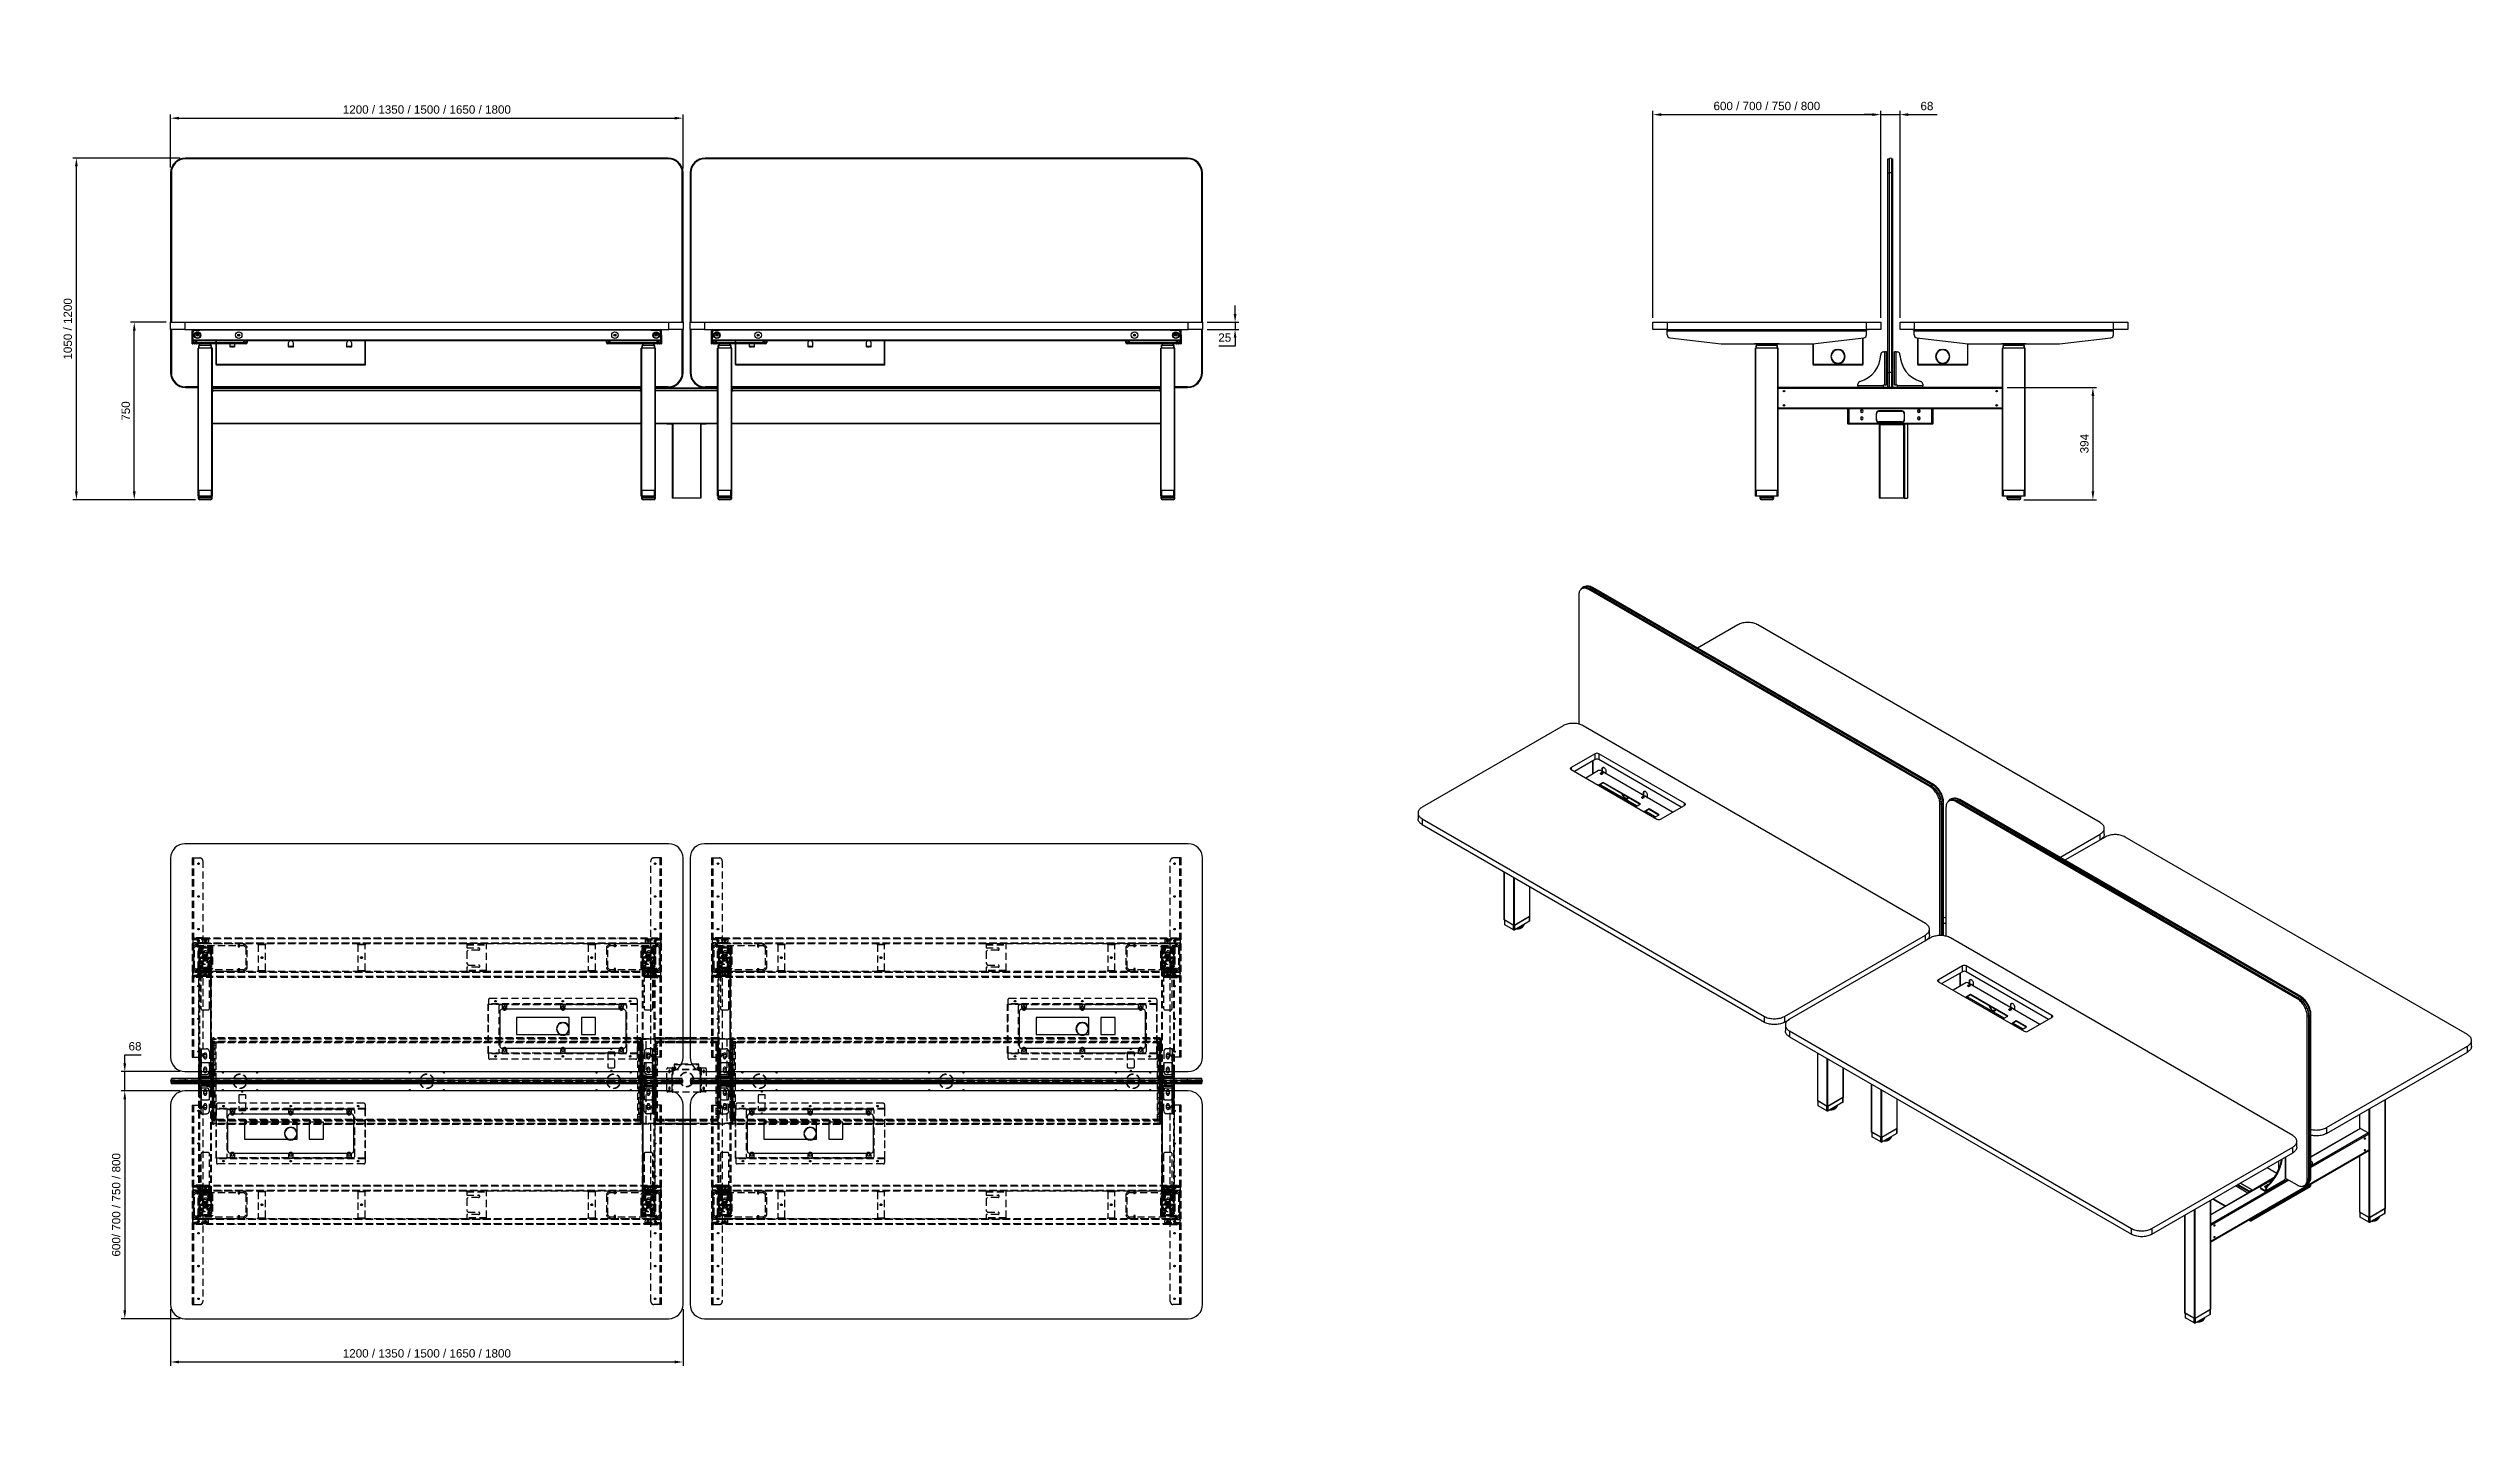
# Model space of a CAD drawing. Header units: millimetres. Extents: x -429 to 8084, y -321 to 4476.
import ezdxf

# ---------------------------------------------------------------- set-up
doc = ezdxf.new("R2010")
doc.units = ezdxf.units.MM
doc.header["$LTSCALE"] = 100
doc.linetypes.add('HIDDEN', pattern=[0.375, 0.25, -0.125])
doc.layers.add('FURNISHERS', color=4, linetype='Continuous', lineweight=25)
doc.styles.get("Standard").update_dxf_attribs({"font": 'arial.ttf'})
doc.dimstyles.new('CGJ', dxfattribs={"dimscale": 13, "dimtxt": 2.25, "dimasz": 2.25, "dimexe": 1, "dimexo": 1.25, "dimgap": 1.15, "dimtad": 1, "dimtoh": 1, "dimdec": 1, "dimdsep": 46, "dimtxsty": 'Standard', "dimcen": 0, "dimclrd": 2, "dimclre": 2, "dimclrt": 2, "dimadec": 0, "dimazin": 0, "dimtfac": 1, "dimtdec": 1, "dimtmove": 0, "dimatfit": 0, "dimfxl": 1, "dimtolj": 1, "dimtzin": 0, "dimlwe": -1, "dimarcsym": 2})

msp = doc.modelspace()

# ---------------------------------------------------------------- blocks, each defined once
blk = doc.blocks.new('*D62')
at = {"color": 2, "transparency": 16777216}
for p, q in [((0, 4057.7), (0, 4244.5)), ((1800, 4055.2), (1800, 4244.5))]:
    blk.add_line(p, q, dxfattribs=at)
at = {"color": 2, "lineweight": -2, "transparency": 16777216}
blk.add_line((29.2, 4231.5), (1770.7, 4231.5), dxfattribs=at)
at = {"color": 2, "transparency": 16777216}
for points in [[(29.2, 4236.4), (29.2, 4226.6), (0, 4231.5)], [(1770.7, 4236.4), (1770.7, 4226.6), (1800, 4231.5)]]:
    blk.add_solid(points, dxfattribs=at)
at = {"layer": 'Defpoints', "color": 0, "transparency": 16777216}
for p in [(1800, 4231.5), (0, 4041.5), (1800, 4039)]:
    blk.add_point(p, dxfattribs=at)
at = {"color": 2, "transparency": 16777216, "insert": (900, 4261.6), "char_height": 29.25, "attachment_point": 5}
blk.add_mtext('\\A1;1200 / 1350 / 1500 / 1650 / 1800', dxfattribs=at)
blk = doc.blocks.new('*D63')
at = {"color": 2, "transparency": 16777216}
for p, q in [((3641.2, 3514.5), (3752.7, 3514.5)), ((3641.2, 3489.5), (3752.7, 3489.5))]:
    blk.add_line(p, q, dxfattribs=at)
at = {"color": 2, "lineweight": -2, "transparency": 16777216}
for p, q in [((3739.7, 3543.7), (3739.7, 3573)), ((3739.7, 3514.5), (3739.7, 3489.5)), ((3739.7, 3431), (3682.1, 3431)), ((3739.7, 3460.2), (3739.7, 3431))]:
    blk.add_line(p, q, dxfattribs=at)
at = {"color": 2, "transparency": 16777216}
for points in [[(3734.8, 3543.7), (3744.5, 3543.7), (3739.7, 3514.5)], [(3734.8, 3460.2), (3744.5, 3460.2), (3739.7, 3489.5)]]:
    blk.add_solid(points, dxfattribs=at)
at = {"layer": 'Defpoints', "color": 0, "transparency": 16777216}
for p in [(3625, 3514.5), (3625, 3489.5), (3739.7, 3489.5)]:
    blk.add_point(p, dxfattribs=at)
at = {"color": 2, "transparency": 16777216, "insert": (3703.4, 3460.8), "char_height": 29.25, "attachment_point": 5}
blk.add_mtext('\\A1;25', dxfattribs=at)
blk = doc.blocks.new('*D64')
at = {"color": 2, "transparency": 16777216}
for p, q in [((-16.3, 3514.5), (-140.8, 3514.5)), ((86.7, 2891.5), (-140.8, 2891.5))]:
    blk.add_line(p, q, dxfattribs=at)
at = {"color": 2, "lineweight": -2, "transparency": 16777216}
blk.add_line((-127.8, 2920.7), (-127.8, 3485.2), dxfattribs=at)
at = {"color": 2, "transparency": 16777216}
for points in [[(-132.7, 3485.2), (-123, 3485.2), (-127.8, 3514.5)], [(-132.7, 2920.7), (-123, 2920.7), (-127.8, 2891.5)]]:
    blk.add_solid(points, dxfattribs=at)
at = {"layer": 'Defpoints', "color": 0, "transparency": 16777216}
for p in [(-127.8, 3514.5), (0, 3514.5), (103, 2891.5)]:
    blk.add_point(p, dxfattribs=at)
at = {"color": 2, "transparency": 16777216, "insert": (-157.7, 3203), "char_height": 29.25, "attachment_point": 5, "rotation": 90}
blk.add_mtext('\\A1;750', dxfattribs=at)
blk = doc.blocks.new('*D65')
at = {"color": 2, "transparency": 16777216}
for p, q in [((0, 49.2), (0, -149.6)), ((1800, 49.2), (1800, -149.6))]:
    blk.add_line(p, q, dxfattribs=at)
at = {"color": 2, "lineweight": -2, "transparency": 16777216}
blk.add_line((29.2, -136.6), (1770.7, -136.6), dxfattribs=at)
at = {"color": 2, "transparency": 16777216}
for points in [[(29.2, -131.7), (29.2, -141.5), (0, -136.6)], [(1770.7, -131.7), (1770.7, -141.5), (1800, -136.6)]]:
    blk.add_solid(points, dxfattribs=at)
at = {"layer": 'Defpoints', "color": 0, "transparency": 16777216}
for p in [(0, 65.4), (1800, 65.4), (1800, -136.6)]:
    blk.add_point(p, dxfattribs=at)
at = {"color": 2, "transparency": 16777216, "insert": (900, -106.5), "char_height": 29.25, "attachment_point": 5}
blk.add_mtext('\\A1;1200 / 1350 / 1500 / 1650 / 1800', dxfattribs=at)
blk = doc.blocks.new('*D66')
at = {"color": 2, "transparency": 16777216}
for p, q in [((33.7, 815.4), (-174.2, 815.4)), ((33.7, 15.4), (-174.2, 15.4))]:
    blk.add_line(p, q, dxfattribs=at)
at = {"color": 2, "lineweight": -2, "transparency": 16777216}
blk.add_line((-161.2, 786.2), (-161.2, 44.7), dxfattribs=at)
at = {"color": 2, "transparency": 16777216}
for points in [[(-166.1, 786.2), (-156.3, 786.2), (-161.2, 815.4)], [(-166.1, 44.7), (-156.3, 44.7), (-161.2, 15.4)]]:
    blk.add_solid(points, dxfattribs=at)
at = {"layer": 'Defpoints', "color": 0, "transparency": 16777216}
for p in [(50, 815.4), (-161.2, 15.4), (50, 15.4)]:
    blk.add_point(p, dxfattribs=at)
at = {"color": 2, "transparency": 16777216, "insert": (-191.3, 415.4), "char_height": 29.25, "attachment_point": 5, "rotation": 90}
blk.add_mtext('\\A1;600/ 700 / 750 / 800', dxfattribs=at)
blk = doc.blocks.new('*D67')
at = {"color": 2, "transparency": 16777216}
for p, q in [((33.7, 4091.5), (-344.2, 4091.5)), ((86.7, 2891.5), (-344.2, 2891.5))]:
    blk.add_line(p, q, dxfattribs=at)
at = {"color": 2, "lineweight": -2, "transparency": 16777216}
blk.add_line((-331.2, 2920.7), (-331.2, 4062.2), dxfattribs=at)
at = {"color": 2, "transparency": 16777216}
for points in [[(-336.1, 4062.2), (-326.3, 4062.2), (-331.2, 4091.5)], [(-336.1, 2920.7), (-326.3, 2920.7), (-331.2, 2891.5)]]:
    blk.add_solid(points, dxfattribs=at)
at = {"layer": 'Defpoints', "color": 0, "transparency": 16777216}
for p in [(-331.2, 4091.5), (50, 4091.5), (103, 2891.5)]:
    blk.add_point(p, dxfattribs=at)
at = {"color": 2, "transparency": 16777216, "insert": (-361.3, 3491.5), "char_height": 29.25, "attachment_point": 5, "rotation": 90}
blk.add_mtext('\\A1;1050 / 1200', dxfattribs=at)
blk = doc.blocks.new('*D68')
at = {"layer": 'Defpoints', "color": 0, "transparency": 16777216}
for p in [(-161.2, 883.4), (50, 883.4), (50, 815.4)]:
    blk.add_point(p, dxfattribs=at)
at = {"layer": 'FURNISHERS', "color": 2, "lineweight": -2, "transparency": 16777216}
for p, q in [((-161.2, 912.7), (-161.2, 941.9)), ((-161.2, 941.9), (-104.1, 941.9)), ((-161.2, 815.4), (-161.2, 883.4)), ((-161.2, 786.2), (-161.2, 756.9))]:
    blk.add_line(p, q, dxfattribs=at)
at = {"layer": 'FURNISHERS', "color": 2, "transparency": 16777216}
for p, q in [((33.7, 883.4), (-174.2, 883.4)), ((33.7, 815.4), (-174.2, 815.4))]:
    blk.add_line(p, q, dxfattribs=at)
for points in [[(-166.1, 912.7), (-156.3, 912.7), (-161.2, 883.4)], [(-166.1, 786.2), (-156.3, 786.2), (-161.2, 815.4)]]:
    blk.add_solid(points, dxfattribs=at)
at = {"layer": 'FURNISHERS', "color": 2, "transparency": 16777216, "insert": (-125.2, 971.8), "char_height": 29.25, "attachment_point": 5}
blk.add_mtext('\\A1;68', dxfattribs=at)
blk = doc.blocks.new('*D75')
at = {"layer": 'Defpoints', "color": 0, "transparency": 16777216}
for p in [(6007.8, 4244), (5207.8, 3514.5), (6007.8, 3514.5)]:
    blk.add_point(p, dxfattribs=at)
at = {"layer": 'FURNISHERS', "color": 2, "transparency": 16777216}
for p, q in [((5207.8, 3530.7), (5207.8, 4257)), ((6007.8, 3530.7), (6007.8, 4257))]:
    blk.add_line(p, q, dxfattribs=at)
at = {"layer": 'FURNISHERS', "color": 2, "lineweight": -2, "transparency": 16777216}
blk.add_line((5237, 4244), (5978.5, 4244), dxfattribs=at)
at = {"layer": 'FURNISHERS', "color": 2, "transparency": 16777216}
for points in [[(5237, 4248.9), (5237, 4239.1), (5207.8, 4244)], [(5978.5, 4248.9), (5978.5, 4239.1), (6007.8, 4244)]]:
    blk.add_solid(points, dxfattribs=at)
at = {"layer": 'FURNISHERS', "color": 2, "transparency": 16777216, "insert": (5607.8, 4274.1), "char_height": 29.25, "attachment_point": 5}
blk.add_mtext('\\A1;600 / 700 / 750 / 800', dxfattribs=at)
blk = doc.blocks.new('*D76')
at = {"layer": 'Defpoints', "color": 0, "transparency": 16777216}
for p in [(6435.8, 3285.5), (6494.3, 2891.5), (6753.4, 2891.5)]:
    blk.add_point(p, dxfattribs=at)
at = {"layer": 'FURNISHERS', "color": 2, "transparency": 16777216}
for p, q in [((6452, 3285.5), (6766.4, 3285.5)), ((6510.5, 2891.5), (6766.4, 2891.5))]:
    blk.add_line(p, q, dxfattribs=at)
at = {"layer": 'FURNISHERS', "color": 2, "lineweight": -2, "transparency": 16777216}
blk.add_line((6753.4, 3256.2), (6753.4, 2920.7), dxfattribs=at)
at = {"layer": 'FURNISHERS', "color": 2, "transparency": 16777216}
for points in [[(6748.5, 3256.2), (6758.3, 3256.2), (6753.4, 3285.5)], [(6748.5, 2920.7), (6758.3, 2920.7), (6753.4, 2891.5)]]:
    blk.add_solid(points, dxfattribs=at)
at = {"layer": 'FURNISHERS', "color": 2, "transparency": 16777216, "insert": (6723.5, 3088.5), "char_height": 29.25, "attachment_point": 5, "rotation": 90}
blk.add_mtext('\\A1;394', dxfattribs=at)
blk = doc.blocks.new('*D77')
at = {"layer": 'Defpoints', "color": 0, "transparency": 16777216}
for p in [(6075.8, 4244), (6007.8, 3514.5), (6075.8, 3514.5)]:
    blk.add_point(p, dxfattribs=at)
at = {"layer": 'FURNISHERS', "color": 2, "transparency": 16777216}
for p, q in [((6007.8, 3530.7), (6007.8, 4257)), ((6075.8, 3530.7), (6075.8, 4257))]:
    blk.add_line(p, q, dxfattribs=at)
at = {"layer": 'FURNISHERS', "color": 2, "lineweight": -2, "transparency": 16777216}
for p, q in [((5978.5, 4244), (5949.3, 4244)), ((6007.8, 4244), (6075.8, 4244)), ((6105, 4244), (6206.3, 4244))]:
    blk.add_line(p, q, dxfattribs=at)
at = {"layer": 'FURNISHERS', "color": 2, "transparency": 16777216}
for points in [[(5978.5, 4248.9), (5978.5, 4239.1), (6007.8, 4244)], [(6105, 4248.9), (6105, 4239.1), (6075.8, 4244)]]:
    blk.add_solid(points, dxfattribs=at)
at = {"layer": 'FURNISHERS', "color": 2, "transparency": 16777216, "insert": (6170.3, 4273.9), "char_height": 29.25, "attachment_point": 5}
blk.add_mtext('\\A1;68', dxfattribs=at)

# ---------------------------------------------------------------- dimensions: what is measured, and where the dimension line sits
dim = msp.add_linear_dim(base=(1800, 4231.51), p1=(0, 4041.46), p2=(1800, 4038.96), text='1200 / 1350 / 1500 / 1650 / <>', dimstyle='CGJ')
dim.commit()
dim.dimension.update_dxf_attribs({"geometry": '*D62', "text_midpoint": (900, 4231.51), "dimtype": 160})
for base, p1, p2, text, picture, middle in [((-331.2, 4091.46), (103, 2891.46), (50, 4091.46), '1050 / <>', '*D67', (-361.27, 3491.46)), ((-127.85, 3514.46), (103, 2891.46), (0, 3514.46), '750', '*D64', (-157.73, 3202.96)), ((-161.22, 15.4), (50, 815.4), (50, 15.4), '600/ 700 / 750 / <>', '*D66', (-191.29, 415.4))]:
    dim = msp.add_linear_dim(base=base, p1=p1, p2=p2, angle=90, text=text, dimstyle='CGJ')
    dim.commit()
    dim.dimension.update_dxf_attribs({"geometry": picture, "text_midpoint": middle})
dim = msp.add_linear_dim(base=(3739.65, 3489.46), p1=(3625, 3514.46), p2=(3625, 3489.46), angle=90, dimstyle='CGJ')
dim.commit()
dim.dimension.update_dxf_attribs({"geometry": '*D63', "text_midpoint": (3703.39, 3460.84)})
dim = msp.add_linear_dim(base=(1800, -136.6), p1=(0, 65.4), p2=(1800, 65.4), angle=180, text='1200 / 1350 / 1500 / 1650 / <>', dimstyle='CGJ')
dim.commit()
dim.dimension.update_dxf_attribs({"geometry": '*D65', "text_midpoint": (900, -136.6), "dimtype": 160})
at = {"layer": 'FURNISHERS'}
dim = msp.add_linear_dim(base=(6007.75, 4244.01), p1=(5207.75, 3514.46), p2=(6007.75, 3514.46), text='600 / 700 / 750 / <>', dimstyle='CGJ', dxfattribs=at)
dim.commit()
dim.dimension.update_dxf_attribs({"geometry": '*D75', "text_midpoint": (5607.75, 4274.08)})
dim = msp.add_linear_dim(base=(6075.75, 4244.01), p1=(6007.75, 3514.46), p2=(6075.75, 3514.46), dimstyle='CGJ', dxfattribs=at)
dim.commit()
dim.dimension.update_dxf_attribs({"geometry": '*D77', "text_midpoint": (6170.26, 4273.89)})
for base, p1, p2, picture, middle in [((6753.4, 2891.46), (6435.75, 3285.46), (6494.25, 2891.46), '*D76', (6723.51, 3088.46)), ((-161.22, 883.4), (50, 815.4), (50, 883.4), '*D68', (-125.21, 971.79))]:
    dim = msp.add_linear_dim(base=base, p1=p1, p2=p2, angle=90, dimstyle='CGJ', dxfattribs=at)
    dim.commit()
    dim.dimension.update_dxf_attribs({"geometry": picture, "text_midpoint": middle})

# ---------------------------------------------------------------- linework, layer by layer
at = {"color": 7, "linetype": 'Continuous', "lineweight": -3}
for p, q in [((900, 4091.46), (52.5, 4091.46)), ((52.5, 4091.46), (52.5, 4090.38)), ((52.5, 4090.38), (52.5, 4089.96)), ((52.5, 4090.38), (900, 4090.38)), ((52.5, 4089.96), (52.5, 4089.66)), ((52.5, 4089.96), (900, 4089.96)), ((52.5, 4089.66), (900, 4089.66)), ((52.5, 4089.66), (52.5, 4089.46)), ((52.5, 4089.46), (900, 4089.46)), ((52.5, 4089.46), (52.5, 4089.31)), ((52.5, 4089.31), (900, 4089.31)), ((52.5, 4089.31), (52.5, 4088.96)), ((1747.5, 4088.96), (52.5, 4088.96)), ((1747.5, 4091.46), (900, 4091.46)), ((900, 4091.46), (900, 4090.38)), ((900, 4090.38), (900, 4089.96)), ((900, 4090.38), (1747.5, 4090.38)), ((900, 4089.96), (900, 4089.66)), ((900, 4089.96), (1747.5, 4089.96)), ((900, 4089.66), (1747.5, 4089.66)), ((900, 4089.66), (900, 4089.46)), ((900, 4089.46), (1747.5, 4089.46)), ((900, 4089.46), (900, 4089.31)), ((900, 4089.31), (1747.5, 4089.31)), ((900, 4089.31), (900, 4088.96)), ((1747.5, 4091.46), (1747.5, 4090.38)), ((1747.5, 4090.38), (1747.5, 4089.96)), ((1747.5, 4089.96), (1747.5, 4089.66)), ((1747.5, 4089.66), (1747.5, 4089.46)), ((1747.5, 4089.46), (1747.5, 4089.31)), ((1747.5, 4089.31), (1747.5, 4088.96)), ((2725, 4091.46), (1877.5, 4091.46)), ((1877.5, 4091.46), (1877.5, 4090.38)), ((1877.5, 4090.38), (1877.5, 4089.96)), ((1877.5, 4090.38), (2725, 4090.38)), ((1877.5, 4089.96), (1877.5, 4089.66)), ((1877.5, 4089.96), (2725, 4089.96)), ((1877.5, 4089.66), (2725, 4089.66)), ((1877.5, 4089.66), (1877.5, 4089.46)), ((1877.5, 4089.46), (2725, 4089.46)), ((1877.5, 4089.46), (1877.5, 4089.31)), ((1877.5, 4089.31), (2725, 4089.31)), ((1877.5, 4089.31), (1877.5, 4088.96)), ((3572.5, 4088.96), (1877.5, 4088.96)), ((3572.5, 4091.46), (2725, 4091.46)), ((2725, 4091.46), (2725, 4090.38)), ((2725, 4090.38), (2725, 4089.96)), ((2725, 4090.38), (3572.5, 4090.38)), ((2725, 4089.96), (2725, 4089.66)), ((2725, 4089.96), (3572.5, 4089.96)), ((2725, 4089.66), (3572.5, 4089.66)), ((2725, 4089.66), (2725, 4089.46)), ((2725, 4089.46), (3572.5, 4089.46)), ((2725, 4089.46), (2725, 4089.31)), ((2725, 4089.31), (3572.5, 4089.31)), ((2725, 4089.31), (2725, 4088.96)), ((3572.5, 4091.46), (3572.5, 4090.38)), ((3572.5, 4090.38), (3572.5, 4089.96)), ((3572.5, 4089.96), (3572.5, 4089.66)), ((3572.5, 4089.66), (3572.5, 4089.46)), ((3572.5, 4089.46), (3572.5, 4089.31)), ((3572.5, 4089.31), (3572.5, 4088.96)), ((6032.75, 4038.96), (6032.75, 4088.96)), ((6032.75, 4088.96), (6037.75, 4088.96)), ((6037.75, 4089.96), (6037.75, 4038.96)), ((6037.99, 4090.38), (6037.99, 4038.96)), ((6045.51, 4090.38), (6045.51, 4038.96)), ((6045.75, 4089.96), (6045.75, 4038.96)), ((6045.75, 4088.96), (6050.75, 4088.96)), ((6050.75, 4038.96), (6050.75, 4088.96)), ((0, 4038.96), (0, 3514.46)), ((0, 4038.96), (1.07, 4038.96)), ((1.07, 4038.96), (1.5, 4038.96)), ((1.07, 3514.46), (1.07, 4038.96)), ((1.5, 4038.96), (1.8, 4038.96)), ((1.5, 3514.46), (1.5, 4038.96)), ((1.8, 4038.96), (2, 4038.96)), ((1.8, 3514.46), (1.8, 4038.96)), ((2, 3514.46), (2, 4038.96)), ((2, 4038.96), (2.15, 4038.96)), ((2.15, 3514.46), (2.15, 4038.96)), ((2.15, 4038.96), (2.5, 4038.96)), ((2.5, 4038.96), (2.5, 3514.46)), ((1797.5, 3514.46), (1797.5, 4038.96)), ((1797.85, 4038.96), (1797.5, 4038.96)), ((1798, 4038.96), (1797.85, 4038.96)), ((1797.85, 4038.96), (1797.85, 3514.46)), ((1798, 4038.96), (1798, 3514.46)), ((1798.2, 4038.96), (1798, 4038.96)), ((1798.5, 4038.96), (1798.2, 4038.96)), ((1798.2, 4038.96), (1798.2, 3514.46)), ((1798.92, 4038.96), (1798.5, 4038.96)), ((1798.5, 4038.96), (1798.5, 3514.46)), ((1798.92, 4038.96), (1798.92, 3514.46)), ((1800, 4038.96), (1798.92, 4038.96)), ((1800, 3514.46), (1800, 4038.96)), ((1825, 4038.96), (1825, 3514.46)), ((1825, 4038.96), (1826.07, 4038.96)), ((1826.07, 4038.96), (1826.5, 4038.96)), ((1826.07, 3514.46), (1826.07, 4038.96)), ((1826.5, 4038.96), (1826.8, 4038.96)), ((1826.5, 3514.46), (1826.5, 4038.96)), ((1826.8, 4038.96), (1827, 4038.96)), ((1826.8, 3514.46), (1826.8, 4038.96)), ((1827, 3514.46), (1827, 4038.96)), ((1827, 4038.96), (1827.15, 4038.96)), ((1827.15, 3514.46), (1827.15, 4038.96)), ((1827.15, 4038.96), (1827.5, 4038.96)), ((1827.5, 4038.96), (1827.5, 3514.46)), ((3622.5, 3514.46), (3622.5, 4038.96)), ((3622.85, 4038.96), (3622.5, 4038.96)), ((3622.85, 4038.96), (3622.85, 3514.46)), ((3623, 4038.96), (3622.85, 4038.96)), ((3623, 4038.96), (3623, 3514.46)), ((3623.2, 4038.96), (3623, 4038.96)), ((3623.5, 4038.96), (3623.2, 4038.96)), ((3623.2, 4038.96), (3623.2, 3514.46)), ((3623.92, 4038.96), (3623.5, 4038.96)), ((3623.5, 4038.96), (3623.5, 3514.46)), ((3623.92, 4038.96), (3623.92, 3514.46)), ((3625, 4038.96), (3623.92, 4038.96)), ((3625, 3514.46), (3625, 4038.96)), ((6032.75, 3337.96), (6032.75, 4038.96)), ((6032.75, 4038.96), (6037.75, 4038.96)), ((6037.99, 4038.96), (6037.75, 4038.96)), ((6037.75, 4038.96), (6037.75, 3337.96)), ((6045.51, 4038.96), (6037.99, 4038.96)), ((6037.99, 4038.96), (6037.99, 3337.96)), ((6045.51, 4038.96), (6045.51, 3337.96)), ((6045.75, 4038.96), (6045.51, 4038.96)), ((6045.75, 4038.96), (6045.75, 3337.96)), ((6045.75, 4038.96), (6050.75, 4038.96)), ((6050.75, 3337.96), (6050.75, 4038.96)), ((0, 3489.46), (0, 3514.46)), ((0, 3514.46), (50, 3514.46)), ((50, 3514.46), (50, 3489.46)), ((50, 3514.46), (1750, 3514.46)), ((1750, 3489.46), (1750, 3514.46)), ((1750, 3514.46), (1800, 3514.46)), ((1800, 3514.46), (1800, 3489.46)), ((1825, 3489.46), (1825, 3514.46)), ((1825, 3514.46), (1875, 3514.46)), ((1875, 3514.46), (1875, 3489.46)), ((1875, 3514.46), (3575, 3514.46)), ((3575, 3489.46), (3575, 3514.46)), ((3575, 3514.46), (3625, 3514.46)), ((3625, 3514.46), (3625, 3489.46)), ((5207.75, 3489.46), (5207.75, 3514.46)), ((5207.75, 3514.46), (5257.75, 3514.46)), ((5257.75, 3514.46), (5257.75, 3489.46)), ((5257.75, 3514.46), (5957.75, 3514.46)), ((5957.75, 3489.46), (5957.75, 3514.46)), ((5957.75, 3514.46), (6007.75, 3514.46)), ((6007.75, 3514.46), (6007.75, 3489.46)), ((6075.75, 3489.46), (6075.75, 3514.46)), ((6075.75, 3514.46), (6125.75, 3514.46)), ((6125.75, 3514.46), (6125.75, 3489.46)), ((6125.75, 3514.46), (6825.75, 3514.46)), ((6825.75, 3489.46), (6825.75, 3514.46)), ((6825.75, 3514.46), (6875.75, 3514.46)), ((6875.75, 3514.46), (6875.75, 3489.46)), ((0, 3489.46), (0, 3337.96)), ((50, 3489.46), (0, 3489.46)), ((1.07, 3337.96), (1.07, 3489.46)), ((1.5, 3337.96), (1.5, 3489.46)), ((1.8, 3337.96), (1.8, 3489.46)), ((2, 3337.96), (2, 3489.46)), ((2.15, 3337.96), (2.15, 3489.46)), ((2.5, 3489.46), (2.5, 3337.96)), ((50, 3489.46), (1750, 3489.46)), ((77.5, 3484.46), (75, 3484.46)), ((75, 3470.37), (75, 3484.46)), ((75, 3470.37), (77.5, 3470.37)), ((75, 3460.43), (75, 3470.37)), ((77.5, 3460.43), (75, 3460.43)), ((75, 3439.52), (75, 3460.43)), ((75, 3439.52), (77.5, 3439.52)), ((75, 3439.46), (75, 3439.52)), ((77.5, 3439.46), (75, 3439.46)), ((77.5, 3470.37), (77.5, 3484.46)), ((80.5, 3483.96), (77.5, 3483.96)), ((78, 3479.96), (77.5, 3479.96)), ((77.5, 3470.37), (77.5, 3460.43)), ((77.5, 3460.43), (77.5, 3439.52)), ((78, 3455.96), (77.5, 3455.96)), ((78, 3451.96), (77.5, 3451.96)), ((77.5, 3439.52), (77.5, 3439.46)), ((83, 3486.46), (78, 3481.46)), ((78, 3481.46), (78, 3451.96)), ((1722, 3451.96), (78, 3451.96)), ((78, 3451.96), (78, 3449.46)), ((1722, 3449.46), (78, 3449.46)), ((79, 3483.96), (79, 3486.46)), ((79, 3486.46), (80.46, 3486.46)), ((79, 3443.46), (79, 3449.46)), ((79, 3443.46), (80.46, 3443.46)), ((80, 3489.46), (80, 3486.96)), ((80, 3486.96), (103, 3486.96)), ((80.46, 3486.46), (83, 3486.46)), ((80.46, 3486.46), (80.46, 3483.96)), ((80.46, 3449.46), (80.46, 3443.46)), ((80.46, 3443.46), (87.53, 3443.46)), ((113, 3486.46), (83, 3486.46)), ((91.07, 3438.46), (84, 3438.46)), ((87.53, 3443.46), (87.53, 3449.46)), ((87.53, 3443.46), (91.07, 3443.46)), ((98.69, 3479.96), (89.31, 3479.96)), ((91.07, 3471.37), (91.07, 3467.54)), ((91.07, 3449.46), (91.07, 3443.46)), ((91.07, 3443.46), (256.93, 3443.46)), ((91.07, 3443.46), (91.07, 3438.46)), ((256.93, 3438.46), (91.07, 3438.46)), ((96.5, 2923.46), (96.5, 3423.46)), ((98, 3423.46), (96.5, 3423.46)), ((98, 2923.46), (98, 3423.46)), ((145, 3423.46), (98, 3423.46)), ((99, 3423.46), (99, 3433.46)), ((100.5, 3433.46), (99, 3433.46)), ((100.5, 3423.46), (100.5, 3433.46)), ((142.5, 3433.46), (100.5, 3433.46)), ((101.5, 3433.46), (101.5, 3438.46)), ((103, 3486.96), (103, 3489.46)), ((113, 3486.96), (103, 3486.96)), ((103, 3433.46), (103, 3438.46)), ((113, 3489.46), (113, 3486.96)), ((1687, 3486.96), (113, 3486.96)), ((113, 3486.96), (113, 3486.46)), ((140, 3433.46), (140, 3438.46)), ((141.5, 3433.46), (141.5, 3438.46)), ((142.5, 3423.46), (142.5, 3433.46)), ((144, 3433.46), (142.5, 3433.46)), ((144, 3423.46), (144, 3433.46)), ((145, 2923.46), (145, 3423.46)), ((146.5, 3423.46), (145, 3423.46)), ((146.5, 2923.46), (146.5, 3423.46)), ((159.5, 3366.06), (159.5, 3449.46)), ((160.3, 3366.06), (160.3, 3449.46)), ((160.5, 3366.06), (160.5, 3449.46)), ((208, 3438.46), (208, 3427.96)), ((208, 3430.56), (226, 3430.56)), ((208, 3429.56), (208.5, 3429.56)), ((208, 3427.96), (208.5, 3427.96)), ((211, 3429.56), (208.5, 3429.56)), ((208.5, 3429.56), (208.5, 3427.96)), ((211, 3427.96), (208.5, 3427.96)), ((211, 3427.96), (211, 3429.56)), ((213, 3429.56), (211, 3429.56)), ((211, 3428.76), (213, 3428.76)), ((211, 3427.96), (213, 3427.96)), ((213, 3429.56), (213, 3427.96)), ((216, 3429.56), (213, 3429.56)), ((216, 3427.96), (213, 3427.96)), ((216, 3427.96), (216, 3429.56)), ((218, 3429.56), (216, 3429.56)), ((216, 3428.76), (218, 3428.76)), ((216, 3427.96), (218, 3427.96)), ((218, 3429.56), (218, 3427.96)), ((221, 3429.56), (218, 3429.56)), ((221, 3427.96), (218, 3427.96)), ((221, 3427.96), (221, 3429.56)), ((223, 3429.56), (221, 3429.56)), ((221, 3428.76), (223, 3428.76)), ((221, 3427.96), (223, 3427.96)), ((225.5, 3429.56), (223, 3429.56)), ((223, 3429.56), (223, 3427.96)), ((225.5, 3427.96), (223, 3427.96)), ((225.5, 3429.56), (226, 3429.56)), ((225.5, 3427.96), (225.5, 3429.56)), ((225.5, 3427.96), (226, 3427.96)), ((226, 3427.96), (226, 3438.46)), ((256.93, 3443.46), (256.93, 3449.46)), ((256.93, 3443.46), (260.46, 3443.46)), ((256.93, 3443.46), (256.93, 3438.46)), ((264, 3438.46), (256.93, 3438.46)), ((260.46, 3449.46), (260.46, 3443.46)), ((260.46, 3443.46), (267.53, 3443.46)), ((267.53, 3443.46), (267.53, 3449.46)), ((267.53, 3443.46), (269, 3443.46)), ((269, 3449.46), (269, 3443.46)), ((413, 3440.96), (413, 3427.96)), ((413, 3430.56), (431, 3430.56)), ((413, 3429.56), (413.5, 3429.56)), ((413, 3427.96), (413.5, 3427.96)), ((416, 3429.56), (413.5, 3429.56)), ((413.5, 3429.56), (413.5, 3427.96)), ((416, 3427.96), (413.5, 3427.96)), ((416, 3427.96), (416, 3429.56)), ((418, 3429.56), (416, 3429.56)), ((416, 3428.76), (418, 3428.76)), ((416, 3427.96), (418, 3427.96)), ((418, 3429.56), (418, 3427.96)), ((421, 3429.56), (418, 3429.56)), ((421, 3427.96), (418, 3427.96)), ((421, 3427.96), (421, 3429.56)), ((423, 3429.56), (421, 3429.56)), ((421, 3428.76), (423, 3428.76)), ((421, 3427.96), (423, 3427.96)), ((423, 3429.56), (423, 3427.96)), ((426, 3429.56), (423, 3429.56)), ((426, 3427.96), (423, 3427.96)), ((426, 3427.96), (426, 3429.56)), ((428, 3429.56), (426, 3429.56)), ((426, 3428.76), (428, 3428.76)), ((426, 3427.96), (428, 3427.96)), ((428, 3429.56), (428, 3427.96)), ((430.5, 3429.56), (428, 3429.56)), ((430.5, 3427.96), (428, 3427.96)), ((430.5, 3429.56), (431, 3429.56)), ((430.5, 3427.96), (430.5, 3429.56)), ((430.5, 3427.96), (431, 3427.96)), ((431, 3427.96), (431, 3440.96)), ((618, 3440.96), (618, 3427.96)), ((618, 3430.56), (636, 3430.56)), ((618, 3429.56), (618.5, 3429.56)), ((618, 3427.96), (618.5, 3427.96)), ((621, 3429.56), (618.5, 3429.56)), ((618.5, 3429.56), (618.5, 3427.96)), ((621, 3427.96), (618.5, 3427.96)), ((621, 3427.96), (621, 3429.56)), ((623, 3429.56), (621, 3429.56)), ((621, 3428.76), (623, 3428.76)), ((621, 3427.96), (623, 3427.96)), ((623, 3429.56), (623, 3427.96)), ((626, 3429.56), (623, 3429.56)), ((626, 3427.96), (623, 3427.96)), ((626, 3427.96), (626, 3429.56)), ((628, 3429.56), (626, 3429.56)), ((626, 3428.76), (628, 3428.76)), ((626, 3427.96), (628, 3427.96)), ((628, 3429.56), (628, 3427.96)), ((631, 3429.56), (628, 3429.56)), ((631, 3427.96), (628, 3427.96)), ((631, 3427.96), (631, 3429.56)), ((633, 3429.56), (631, 3429.56)), ((631, 3428.76), (633, 3428.76)), ((631, 3427.96), (633, 3427.96)), ((633, 3429.56), (633, 3427.96)), ((635.5, 3429.56), (633, 3429.56)), ((635.5, 3427.96), (633, 3427.96)), ((635.5, 3429.56), (636, 3429.56)), ((635.5, 3427.96), (635.5, 3429.56)), ((635.5, 3427.96), (636, 3427.96)), ((636, 3427.96), (636, 3440.96)), ((683.5, 3366.06), (683.5, 3449.46)), ((683.7, 3366.06), (683.7, 3449.46)), ((684.5, 3366.06), (684.5, 3449.46)), ((1531, 3443.46), (1531, 3449.46)), ((1531, 3443.46), (1532.46, 3443.46)), ((1532.46, 3449.46), (1532.46, 3443.46)), ((1532.46, 3443.46), (1539.53, 3443.46)), ((1543.07, 3438.46), (1536, 3438.46)), ((1539.53, 3443.46), (1539.53, 3449.46)), ((1539.53, 3443.46), (1543.07, 3443.46)), ((1543.07, 3449.46), (1543.07, 3443.46)), ((1543.07, 3438.46), (1543.07, 3443.46)), ((1543.07, 3443.46), (1708.93, 3443.46)), ((1708.93, 3438.46), (1543.07, 3438.46)), ((1653.5, 2923.46), (1653.5, 3423.46)), ((1655, 3423.46), (1653.5, 3423.46)), ((1655, 2923.46), (1655, 3423.46)), ((1702, 3423.46), (1655, 3423.46)), ((1656, 3423.46), (1656, 3433.46)), ((1657.5, 3433.46), (1656, 3433.46)), ((1657.5, 3423.46), (1657.5, 3433.46)), ((1699.5, 3433.46), (1657.5, 3433.46)), ((1658.5, 3433.46), (1658.5, 3438.46)), ((1660, 3433.46), (1660, 3438.46)), ((1687, 3486.96), (1687, 3489.46)), ((1697, 3486.96), (1687, 3486.96)), ((1687, 3486.96), (1687, 3486.46)), ((1687, 3486.46), (1717, 3486.46)), ((1697, 3489.46), (1697, 3486.96)), ((1720, 3486.96), (1697, 3486.96)), ((1697, 3433.46), (1697, 3438.46)), ((1698.5, 3433.46), (1698.5, 3438.46)), ((1699.5, 3423.46), (1699.5, 3433.46)), ((1701, 3433.46), (1699.5, 3433.46)), ((1701, 3423.46), (1701, 3433.46)), ((1701.31, 3479.96), (1710.69, 3479.96)), ((1702, 2923.46), (1702, 3423.46)), ((1703.5, 3423.46), (1702, 3423.46)), ((1703.5, 2923.46), (1703.5, 3423.46)), ((1708.93, 3467.54), (1708.93, 3471.37)), ((1708.93, 3443.46), (1708.93, 3449.46)), ((1708.93, 3443.46), (1712.46, 3443.46)), ((1708.93, 3438.46), (1708.93, 3443.46)), ((1716, 3438.46), (1708.93, 3438.46)), ((1712.46, 3449.46), (1712.46, 3443.46)), ((1712.46, 3443.46), (1719.53, 3443.46)), ((1722, 3481.46), (1717, 3486.46)), ((1717, 3486.46), (1719.53, 3486.46)), ((1719.5, 3483.96), (1722.5, 3483.96)), ((1719.53, 3486.46), (1721, 3486.46)), ((1719.53, 3483.96), (1719.53, 3486.46)), ((1719.53, 3443.46), (1719.53, 3449.46)), ((1719.53, 3443.46), (1721, 3443.46)), ((1720, 3486.96), (1720, 3489.46)), ((1721, 3486.46), (1721, 3483.96)), ((1721, 3449.46), (1721, 3443.46)), ((1722, 3481.46), (1722, 3451.96)), ((1722, 3479.96), (1722.5, 3479.96)), ((1722, 3455.96), (1722.5, 3455.96)), ((1722, 3451.96), (1722.5, 3451.96)), ((1722, 3451.96), (1722, 3449.46)), ((1725, 3484.46), (1722.5, 3484.46)), ((1722.5, 3470.37), (1722.5, 3484.46)), ((1722.5, 3470.37), (1725, 3470.37)), ((1722.5, 3460.43), (1722.5, 3470.37)), ((1725, 3460.43), (1722.5, 3460.43)), ((1722.5, 3439.52), (1722.5, 3460.43)), ((1722.5, 3439.52), (1725, 3439.52)), ((1722.5, 3439.46), (1722.5, 3439.52)), ((1725, 3439.46), (1722.5, 3439.46)), ((1725, 3470.37), (1725, 3484.46)), ((1725, 3470.37), (1725, 3460.43)), ((1725, 3460.43), (1725, 3439.52)), ((1725, 3439.52), (1725, 3439.46)), ((1800, 3489.46), (1750, 3489.46)), ((1797.5, 3337.96), (1797.5, 3489.46)), ((1797.85, 3489.46), (1797.85, 3337.96)), ((1798, 3489.46), (1798, 3337.96)), ((1798.2, 3489.46), (1798.2, 3337.96)), ((1798.5, 3489.46), (1798.5, 3337.96)), ((1798.92, 3489.46), (1798.92, 3337.96)), ((1800, 3337.96), (1800, 3489.46)), ((1825, 3489.46), (1825, 3337.96)), ((1875, 3489.46), (1825, 3489.46)), ((1826.07, 3337.96), (1826.07, 3489.46)), ((1826.5, 3337.96), (1826.5, 3489.46)), ((1826.8, 3337.96), (1826.8, 3489.46)), ((1827, 3337.96), (1827, 3489.46)), ((1827.15, 3337.96), (1827.15, 3489.46)), ((1827.5, 3489.46), (1827.5, 3337.96)), ((1875, 3489.46), (3575, 3489.46)), ((1902.5, 3484.46), (1900, 3484.46)), ((1900, 3470.37), (1900, 3484.46)), ((1900, 3470.37), (1902.5, 3470.37)), ((1900, 3460.43), (1900, 3470.37)), ((1902.5, 3460.43), (1900, 3460.43)), ((1900, 3439.52), (1900, 3460.43)), ((1900, 3439.52), (1902.5, 3439.52)), ((1900, 3439.46), (1900, 3439.52)), ((1902.5, 3439.46), (1900, 3439.46)), ((1902.5, 3470.37), (1902.5, 3484.46)), ((1905.5, 3483.96), (1902.5, 3483.96)), ((1903, 3479.96), (1902.5, 3479.96)), ((1902.5, 3470.37), (1902.5, 3460.43)), ((1902.5, 3460.43), (1902.5, 3439.52)), ((1903, 3455.96), (1902.5, 3455.96)), ((1903, 3451.96), (1902.5, 3451.96)), ((1902.5, 3439.52), (1902.5, 3439.46)), ((1908, 3486.46), (1903, 3481.46)), ((1903, 3481.46), (1903, 3451.96)), ((3547, 3451.96), (1903, 3451.96)), ((1903, 3451.96), (1903, 3449.46)), ((3547, 3449.46), (1903, 3449.46)), ((1904, 3483.96), (1904, 3486.46)), ((1904, 3486.46), (1905.46, 3486.46)), ((1904, 3443.46), (1904, 3449.46)), ((1904, 3443.46), (1905.46, 3443.46)), ((1905, 3489.46), (1905, 3486.96)), ((1905, 3486.96), (1928, 3486.96)), ((1905.46, 3486.46), (1908, 3486.46)), ((1905.46, 3486.46), (1905.46, 3483.96)), ((1905.46, 3449.46), (1905.46, 3443.46)), ((1905.46, 3443.46), (1912.53, 3443.46)), ((1938, 3486.46), (1908, 3486.46)), ((1916.07, 3438.46), (1909, 3438.46)), ((1912.53, 3443.46), (1912.53, 3449.46)), ((1912.53, 3443.46), (1916.07, 3443.46)), ((1923.69, 3479.96), (1914.31, 3479.96)), ((1916.07, 3471.37), (1916.07, 3467.54)), ((1916.07, 3449.46), (1916.07, 3443.46)), ((1916.07, 3443.46), (2081.93, 3443.46)), ((1916.07, 3443.46), (1916.07, 3438.46)), ((2081.93, 3438.46), (1916.07, 3438.46)), ((1921.5, 2923.46), (1921.5, 3423.46)), ((1923, 3423.46), (1921.5, 3423.46)), ((1923, 2923.46), (1923, 3423.46)), ((1970, 3423.46), (1923, 3423.46)), ((1924, 3423.46), (1924, 3433.46)), ((1925.5, 3433.46), (1924, 3433.46)), ((1925.5, 3423.46), (1925.5, 3433.46)), ((1967.5, 3433.46), (1925.5, 3433.46)), ((1926.5, 3433.46), (1926.5, 3438.46)), ((1928, 3486.96), (1928, 3489.46)), ((1938, 3486.96), (1928, 3486.96)), ((1928, 3433.46), (1928, 3438.46)), ((1938, 3489.46), (1938, 3486.96)), ((1938, 3486.96), (1938, 3486.46)), ((3512, 3486.96), (1938, 3486.96)), ((1965, 3433.46), (1965, 3438.46)), ((1966.5, 3433.46), (1966.5, 3438.46)), ((1967.5, 3423.46), (1967.5, 3433.46)), ((1969, 3433.46), (1967.5, 3433.46)), ((1969, 3423.46), (1969, 3433.46)), ((1970, 2923.46), (1970, 3423.46)), ((1971.5, 3423.46), (1970, 3423.46)), ((1971.5, 2923.46), (1971.5, 3423.46)), ((1984.5, 3366.06), (1984.5, 3449.46)), ((1985.3, 3366.06), (1985.3, 3449.46)), ((1985.5, 3366.06), (1985.5, 3449.46)), ((2033, 3438.46), (2033, 3427.96)), ((2033, 3430.56), (2051, 3430.56)), ((2033, 3429.56), (2033.5, 3429.56)), ((2033, 3427.96), (2033.5, 3427.96)), ((2036, 3429.56), (2033.5, 3429.56)), ((2033.5, 3429.56), (2033.5, 3427.96)), ((2036, 3427.96), (2033.5, 3427.96)), ((2036, 3427.96), (2036, 3429.56)), ((2038, 3429.56), (2036, 3429.56)), ((2036, 3428.76), (2038, 3428.76)), ((2036, 3427.96), (2038, 3427.96)), ((2038, 3429.56), (2038, 3427.96)), ((2041, 3429.56), (2038, 3429.56)), ((2041, 3427.96), (2038, 3427.96)), ((2041, 3427.96), (2041, 3429.56)), ((2043, 3429.56), (2041, 3429.56)), ((2041, 3428.76), (2043, 3428.76)), ((2041, 3427.96), (2043, 3427.96)), ((2046, 3429.56), (2043, 3429.56)), ((2043, 3429.56), (2043, 3427.96)), ((2046, 3427.96), (2043, 3427.96)), ((2046, 3427.96), (2046, 3429.56)), ((2048, 3429.56), (2046, 3429.56)), ((2046, 3428.76), (2048, 3428.76)), ((2046, 3427.96), (2048, 3427.96)), ((2048, 3429.56), (2048, 3427.96)), ((2050.5, 3429.56), (2048, 3429.56)), ((2050.5, 3427.96), (2048, 3427.96)), ((2050.5, 3429.56), (2051, 3429.56)), ((2050.5, 3427.96), (2050.5, 3429.56)), ((2050.5, 3427.96), (2051, 3427.96)), ((2051, 3427.96), (2051, 3438.46)), ((2081.93, 3443.46), (2081.93, 3449.46)), ((2081.93, 3443.46), (2085.46, 3443.46)), ((2081.93, 3443.46), (2081.93, 3438.46)), ((2089, 3438.46), (2081.93, 3438.46)), ((2085.46, 3449.46), (2085.46, 3443.46)), ((2085.46, 3443.46), (2092.53, 3443.46)), ((2092.53, 3443.46), (2092.53, 3449.46)), ((2092.53, 3443.46), (2094, 3443.46)), ((2094, 3449.46), (2094, 3443.46)), ((2238, 3440.96), (2238, 3427.96)), ((2238, 3430.56), (2256, 3430.56)), ((2238, 3429.56), (2238.5, 3429.56)), ((2238, 3427.96), (2238.5, 3427.96)), ((2241, 3429.56), (2238.5, 3429.56)), ((2238.5, 3429.56), (2238.5, 3427.96)), ((2241, 3427.96), (2238.5, 3427.96)), ((2241, 3427.96), (2241, 3429.56)), ((2243, 3429.56), (2241, 3429.56)), ((2241, 3428.76), (2243, 3428.76)), ((2241, 3427.96), (2243, 3427.96)), ((2246, 3429.56), (2243, 3429.56)), ((2243, 3429.56), (2243, 3427.96)), ((2246, 3427.96), (2243, 3427.96)), ((2246, 3427.96), (2246, 3429.56)), ((2248, 3429.56), (2246, 3429.56)), ((2246, 3428.76), (2248, 3428.76)), ((2246, 3427.96), (2248, 3427.96)), ((2248, 3429.56), (2248, 3427.96)), ((2251, 3429.56), (2248, 3429.56)), ((2251, 3427.96), (2248, 3427.96)), ((2251, 3427.96), (2251, 3429.56)), ((2253, 3429.56), (2251, 3429.56)), ((2251, 3428.76), (2253, 3428.76)), ((2251, 3427.96), (2253, 3427.96)), ((2253, 3429.56), (2253, 3427.96)), ((2255.5, 3429.56), (2253, 3429.56)), ((2255.5, 3427.96), (2253, 3427.96)), ((2255.5, 3429.56), (2256, 3429.56)), ((2255.5, 3427.96), (2255.5, 3429.56)), ((2255.5, 3427.96), (2256, 3427.96)), ((2256, 3427.96), (2256, 3440.96)), ((2443, 3440.96), (2443, 3427.96)), ((2443, 3430.56), (2461, 3430.56)), ((2443, 3429.56), (2443.5, 3429.56)), ((2443, 3427.96), (2443.5, 3427.96)), ((2446, 3429.56), (2443.5, 3429.56)), ((2443.5, 3429.56), (2443.5, 3427.96)), ((2446, 3427.96), (2443.5, 3427.96)), ((2446, 3427.96), (2446, 3429.56)), ((2448, 3429.56), (2446, 3429.56)), ((2446, 3428.76), (2448, 3428.76)), ((2446, 3427.96), (2448, 3427.96)), ((2451, 3429.56), (2448, 3429.56)), ((2448, 3429.56), (2448, 3427.96)), ((2451, 3427.96), (2448, 3427.96)), ((2451, 3427.96), (2451, 3429.56)), ((2453, 3429.56), (2451, 3429.56)), ((2451, 3428.76), (2453, 3428.76)), ((2451, 3427.96), (2453, 3427.96)), ((2453, 3429.56), (2453, 3427.96)), ((2456, 3429.56), (2453, 3429.56)), ((2456, 3427.96), (2453, 3427.96)), ((2456, 3427.96), (2456, 3429.56)), ((2458, 3429.56), (2456, 3429.56)), ((2456, 3428.76), (2458, 3428.76)), ((2456, 3427.96), (2458, 3427.96)), ((2460.5, 3429.56), (2458, 3429.56)), ((2458, 3429.56), (2458, 3427.96)), ((2460.5, 3427.96), (2458, 3427.96)), ((2460.5, 3429.56), (2461, 3429.56)), ((2460.5, 3427.96), (2460.5, 3429.56)), ((2460.5, 3427.96), (2461, 3427.96)), ((2461, 3427.96), (2461, 3440.96)), ((2508.5, 3366.06), (2508.5, 3449.46)), ((2508.7, 3366.06), (2508.7, 3449.46)), ((2509.5, 3366.06), (2509.5, 3449.46)), ((3356, 3443.46), (3356, 3449.46)), ((3356, 3443.46), (3357.46, 3443.46)), ((3357.46, 3449.46), (3357.46, 3443.46)), ((3357.46, 3443.46), (3364.53, 3443.46)), ((3368.07, 3438.46), (3361, 3438.46)), ((3364.53, 3443.46), (3364.53, 3449.46)), ((3364.53, 3443.46), (3368.07, 3443.46)), ((3368.07, 3449.46), (3368.07, 3443.46)), ((3368.07, 3438.46), (3368.07, 3443.46)), ((3368.07, 3443.46), (3533.93, 3443.46)), ((3533.93, 3438.46), (3368.07, 3438.46)), ((3478.5, 2923.46), (3478.5, 3423.46)), ((3480, 3423.46), (3478.5, 3423.46)), ((3480, 2923.46), (3480, 3423.46)), ((3527, 3423.46), (3480, 3423.46)), ((3481, 3423.46), (3481, 3433.46)), ((3482.5, 3433.46), (3481, 3433.46)), ((3482.5, 3423.46), (3482.5, 3433.46)), ((3524.5, 3433.46), (3482.5, 3433.46)), ((3483.5, 3433.46), (3483.5, 3438.46)), ((3485, 3433.46), (3485, 3438.46)), ((3512, 3486.96), (3512, 3489.46)), ((3522, 3486.96), (3512, 3486.96)), ((3512, 3486.96), (3512, 3486.46)), ((3512, 3486.46), (3542, 3486.46)), ((3522, 3489.46), (3522, 3486.96)), ((3545, 3486.96), (3522, 3486.96)), ((3522, 3433.46), (3522, 3438.46)), ((3523.5, 3433.46), (3523.5, 3438.46)), ((3524.5, 3423.46), (3524.5, 3433.46)), ((3526, 3433.46), (3524.5, 3433.46)), ((3526, 3423.46), (3526, 3433.46)), ((3526.31, 3479.96), (3535.69, 3479.96)), ((3527, 2923.46), (3527, 3423.46)), ((3528.5, 3423.46), (3527, 3423.46)), ((3528.5, 2923.46), (3528.5, 3423.46)), ((3533.93, 3467.54), (3533.93, 3471.37)), ((3533.93, 3443.46), (3533.93, 3449.46)), ((3533.93, 3443.46), (3537.46, 3443.46)), ((3533.93, 3438.46), (3533.93, 3443.46)), ((3541, 3438.46), (3533.93, 3438.46)), ((3537.46, 3449.46), (3537.46, 3443.46)), ((3537.46, 3443.46), (3544.53, 3443.46)), ((3547, 3481.46), (3542, 3486.46)), ((3542, 3486.46), (3544.53, 3486.46)), ((3544.5, 3483.96), (3547.5, 3483.96)), ((3544.53, 3486.46), (3546, 3486.46)), ((3544.53, 3483.96), (3544.53, 3486.46)), ((3544.53, 3443.46), (3544.53, 3449.46)), ((3544.53, 3443.46), (3546, 3443.46)), ((3545, 3486.96), (3545, 3489.46)), ((3546, 3486.46), (3546, 3483.96)), ((3546, 3449.46), (3546, 3443.46)), ((3547, 3481.46), (3547, 3451.96)), ((3547, 3479.96), (3547.5, 3479.96)), ((3547, 3455.96), (3547.5, 3455.96)), ((3547, 3451.96), (3547.5, 3451.96)), ((3547, 3451.96), (3547, 3449.46)), ((3550, 3484.46), (3547.5, 3484.46)), ((3547.5, 3470.37), (3547.5, 3484.46)), ((3547.5, 3470.37), (3550, 3470.37)), ((3547.5, 3460.43), (3547.5, 3470.37)), ((3550, 3460.43), (3547.5, 3460.43)), ((3547.5, 3439.52), (3547.5, 3460.43)), ((3547.5, 3439.52), (3550, 3439.52)), ((3547.5, 3439.46), (3547.5, 3439.52)), ((3550, 3439.46), (3547.5, 3439.46)), ((3550, 3470.37), (3550, 3484.46)), ((3550, 3470.37), (3550, 3460.43)), ((3550, 3460.43), (3550, 3439.52)), ((3550, 3439.52), (3550, 3439.46)), ((3625, 3489.46), (3575, 3489.46)), ((3622.5, 3337.96), (3622.5, 3489.46)), ((3622.85, 3489.46), (3622.85, 3337.96)), ((3623, 3489.46), (3623, 3337.96)), ((3623.2, 3489.46), (3623.2, 3337.96)), ((3623.5, 3489.46), (3623.5, 3337.96)), ((3623.92, 3489.46), (3623.92, 3337.96)), ((3625, 3337.96), (3625, 3489.46)), ((5257.75, 3489.46), (5207.75, 3489.46)), ((5257.75, 3489.46), (5957.75, 3489.46)), ((5257.75, 3484.46), (5257.75, 3489.46)), ((5257.75, 3470.37), (5257.75, 3484.46)), ((5257.75, 3484.46), (5957.75, 3484.46)), ((5266.6, 3460.43), (5447.18, 3439.52)), ((5448.33, 3439.46), (5767.17, 3439.46)), ((5571.82, 3438.46), (5564.75, 3438.46)), ((5567.75, 2923.46), (5567.75, 3423.46)), ((5569.25, 3423.46), (5567.75, 3423.46)), ((5569.25, 2923.46), (5569.25, 3423.46)), ((5646.25, 3423.46), (5569.25, 3423.46)), ((5570.25, 3423.46), (5570.25, 3433.46)), ((5571.75, 3433.46), (5570.25, 3433.46)), ((5571.75, 3423.46), (5571.75, 3433.46)), ((5643.75, 3433.46), (5571.75, 3433.46)), ((5571.82, 3439.46), (5571.82, 3438.46)), ((5643.68, 3438.46), (5571.82, 3438.46)), ((5572.75, 3433.46), (5572.75, 3438.46)), ((5574.25, 3433.46), (5574.25, 3438.46)), ((5641.25, 3433.46), (5641.25, 3438.46)), ((5642.75, 3433.46), (5642.75, 3438.46)), ((5643.68, 3439.46), (5643.68, 3438.46)), ((5650.75, 3438.46), (5643.68, 3438.46)), ((5643.75, 3423.46), (5643.75, 3433.46)), ((5645.25, 3433.46), (5643.75, 3433.46)), ((5645.25, 3423.46), (5645.25, 3433.46)), ((5646.25, 2923.46), (5646.25, 3423.46)), ((5647.75, 3423.46), (5646.25, 3423.46)), ((5647.75, 2923.46), (5647.75, 3423.46)), ((5768.32, 3439.52), (5948.9, 3460.43)), ((5770.25, 3366.06), (5770.25, 3439.75)), ((5771.05, 3366.06), (5771.05, 3439.84)), ((5771.25, 3366.06), (5771.25, 3439.86)), ((5856.75, 3417.94), (5856.75, 3419.44)), ((5858.75, 3419.44), (5858.75, 3417.94)), ((5944.25, 3459.89), (5944.25, 3366.06)), ((5944.45, 3459.92), (5944.45, 3366.06)), ((5945.25, 3460.01), (5945.25, 3366.06)), ((6007.75, 3489.46), (5957.75, 3489.46)), ((5957.75, 3484.46), (5957.75, 3489.46)), ((5959.45, 3488.66), (5957.75, 3488.66)), ((5957.75, 3470.37), (5957.75, 3484.46)), ((5959.45, 3488.66), (5959.45, 3489.46)), ((5964.45, 3488.66), (5959.45, 3488.66)), ((5964.45, 3489.46), (5964.45, 3488.66)), ((6017.95, 3410.46), (6021.75, 3410.46)), ((6021.75, 3410.46), (6021.75, 3295.46)), ((6027.75, 3410.46), (6021.75, 3410.46)), ((6027.75, 3295.46), (6027.75, 3410.46)), ((6055.75, 3295.46), (6055.75, 3410.46)), ((6061.75, 3410.46), (6055.75, 3410.46)), ((6061.75, 3295.46), (6061.75, 3410.46)), ((6061.75, 3410.46), (6065.55, 3410.46)), ((6125.75, 3489.46), (6075.75, 3489.46)), ((6119.05, 3488.66), (6119.05, 3489.46)), ((6124.05, 3488.66), (6119.05, 3488.66)), ((6124.05, 3489.46), (6124.05, 3488.66)), ((6125.75, 3488.66), (6124.05, 3488.66)), ((6125.75, 3489.46), (6825.75, 3489.46)), ((6125.75, 3484.46), (6125.75, 3489.46)), ((6125.75, 3470.37), (6125.75, 3484.46)), ((6125.75, 3484.46), (6825.75, 3484.46)), ((6134.6, 3460.43), (6315.18, 3439.52)), ((6138.25, 3366.06), (6138.25, 3460.01)), ((6139.05, 3366.06), (6139.05, 3459.92)), ((6139.25, 3366.06), (6139.25, 3459.89)), ((6224.75, 3417.94), (6224.75, 3419.44)), ((6226.75, 3419.44), (6226.75, 3417.94)), ((6312.25, 3439.86), (6312.25, 3366.06)), ((6312.45, 3439.84), (6312.45, 3366.06)), ((6313.25, 3439.75), (6313.25, 3366.06)), ((6316.33, 3439.46), (6635.17, 3439.46)), ((6439.82, 3438.46), (6432.75, 3438.46)), ((6435.75, 2923.46), (6435.75, 3423.46)), ((6437.25, 3423.46), (6435.75, 3423.46)), ((6437.25, 2923.46), (6437.25, 3423.46)), ((6514.25, 3423.46), (6437.25, 3423.46)), ((6438.25, 3423.46), (6438.25, 3433.46)), ((6439.75, 3433.46), (6438.25, 3433.46)), ((6439.75, 3423.46), (6439.75, 3433.46)), ((6511.75, 3433.46), (6439.75, 3433.46)), ((6439.82, 3439.46), (6439.82, 3438.46)), ((6511.68, 3438.46), (6439.82, 3438.46)), ((6440.75, 3433.46), (6440.75, 3438.46)), ((6442.25, 3433.46), (6442.25, 3438.46)), ((6509.25, 3433.46), (6509.25, 3438.46)), ((6510.75, 3433.46), (6510.75, 3438.46)), ((6511.68, 3439.46), (6511.68, 3438.46)), ((6518.75, 3438.46), (6511.68, 3438.46)), ((6511.75, 3423.46), (6511.75, 3433.46)), ((6513.25, 3433.46), (6511.75, 3433.46)), ((6513.25, 3423.46), (6513.25, 3433.46)), ((6514.25, 2923.46), (6514.25, 3423.46)), ((6515.75, 3423.46), (6514.25, 3423.46)), ((6515.75, 2923.46), (6515.75, 3423.46)), ((6636.32, 3439.52), (6816.9, 3460.43)), ((6875.75, 3489.46), (6825.75, 3489.46)), ((6825.75, 3484.46), (6825.75, 3489.46)), ((6825.75, 3470.37), (6825.75, 3484.46)), ((0, 3337.96), (1.07, 3337.96)), ((1.07, 3337.96), (1.5, 3337.96)), ((1.5, 3337.96), (1.8, 3337.96)), ((1.8, 3337.96), (2, 3337.96)), ((2, 3337.96), (2.15, 3337.96)), ((2.15, 3337.96), (2.5, 3337.96)), ((159.5, 3366.06), (160.3, 3366.06)), ((161.1, 3366.06), (160.5, 3366.06)), ((161.1, 3366.06), (161.1, 3364.46)), ((682.9, 3366.06), (161.1, 3366.06)), ((682.9, 3364.46), (161.1, 3364.46)), ((682.9, 3364.46), (682.9, 3366.06)), ((683.5, 3366.06), (682.9, 3366.06)), ((684.5, 3366.06), (683.7, 3366.06)), ((1797.85, 3337.96), (1797.5, 3337.96)), ((1798, 3337.96), (1797.85, 3337.96)), ((1798.2, 3337.96), (1798, 3337.96)), ((1798.5, 3337.96), (1798.2, 3337.96)), ((1798.92, 3337.96), (1798.5, 3337.96)), ((1800, 3337.96), (1798.92, 3337.96)), ((1825, 3337.96), (1826.07, 3337.96)), ((1826.07, 3337.96), (1826.5, 3337.96)), ((1826.5, 3337.96), (1826.8, 3337.96)), ((1826.8, 3337.96), (1827, 3337.96)), ((1827, 3337.96), (1827.15, 3337.96)), ((1827.15, 3337.96), (1827.5, 3337.96)), ((1984.5, 3366.06), (1985.3, 3366.06)), ((1986.1, 3366.06), (1985.5, 3366.06)), ((2507.9, 3366.06), (1986.1, 3366.06)), ((1986.1, 3366.06), (1986.1, 3364.46)), ((2507.9, 3364.46), (1986.1, 3364.46)), ((2507.9, 3364.46), (2507.9, 3366.06)), ((2508.5, 3366.06), (2507.9, 3366.06)), ((2509.5, 3366.06), (2508.7, 3366.06)), ((3622.85, 3337.96), (3622.5, 3337.96)), ((3623, 3337.96), (3622.85, 3337.96)), ((3623.2, 3337.96), (3623, 3337.96)), ((3623.5, 3337.96), (3623.2, 3337.96)), ((3623.92, 3337.96), (3623.5, 3337.96)), ((3625, 3337.96), (3623.92, 3337.96)), ((5770.25, 3366.06), (5771.05, 3366.06)), ((5944.25, 3366.06), (5771.25, 3366.06)), ((5943.65, 3364.46), (5771.85, 3364.46)), ((5832.77, 3395.46), (5834.27, 3395.46)), ((5834.27, 3393.46), (5832.77, 3393.46)), ((5856.75, 3369.48), (5856.75, 3370.98)), ((5858.75, 3370.98), (5858.75, 3369.48)), ((5881.23, 3395.46), (5882.73, 3395.46)), ((5882.73, 3393.46), (5881.23, 3393.46)), ((5944.45, 3366.06), (5945.25, 3366.06)), ((6032.75, 3287.96), (6032.75, 3337.96)), ((6032.75, 3337.96), (6037.75, 3337.96)), ((6037.99, 3337.96), (6037.75, 3337.96)), ((6037.75, 3337.96), (6037.75, 3286.96)), ((6045.51, 3337.96), (6037.99, 3337.96)), ((6037.99, 3337.96), (6037.99, 3286.53)), ((6045.51, 3337.96), (6045.51, 3286.53)), ((6045.75, 3337.96), (6045.51, 3337.96)), ((6045.75, 3337.96), (6045.75, 3286.96)), ((6045.75, 3337.96), (6050.75, 3337.96)), ((6050.75, 3287.96), (6050.75, 3337.96)), ((6138.25, 3366.06), (6139.05, 3366.06)), ((6312.25, 3366.06), (6139.25, 3366.06)), ((6311.65, 3364.46), (6139.85, 3364.46)), ((6200.77, 3395.46), (6202.27, 3395.46)), ((6202.27, 3393.46), (6200.77, 3393.46)), ((6224.75, 3369.48), (6224.75, 3370.98)), ((6226.75, 3370.98), (6226.75, 3369.48)), ((6249.23, 3395.46), (6250.73, 3395.46)), ((6250.73, 3393.46), (6249.23, 3393.46)), ((6312.45, 3366.06), (6313.25, 3366.06)), ((52.5, 3287.96), (96.5, 3287.96)), ((52.5, 3287.61), (52.5, 3287.96)), ((96.5, 3287.61), (52.5, 3287.61)), ((52.5, 3287.46), (52.5, 3287.61)), ((96.5, 3287.46), (52.5, 3287.46)), ((52.5, 3287.26), (52.5, 3287.46)), ((52.5, 3286.96), (52.5, 3287.26)), ((96.5, 3287.26), (52.5, 3287.26)), ((52.5, 3286.53), (52.5, 3286.96)), ((96.5, 3286.96), (52.5, 3286.96)), ((96.5, 3286.53), (52.5, 3286.53)), ((52.5, 3285.46), (52.5, 3286.53)), ((52.5, 3285.46), (96.5, 3285.46)), ((146.5, 3287.96), (1653.5, 3287.96)), ((1653.5, 3287.61), (146.5, 3287.61)), ((1653.5, 3287.46), (146.5, 3287.46)), ((1653.5, 3287.26), (146.5, 3287.26)), ((1653.5, 3286.96), (146.5, 3286.96)), ((1653.5, 3286.53), (146.5, 3286.53)), ((146.5, 3285.46), (1653.5, 3285.46)), ((148.5, 3282.46), (146.5, 3282.46)), ((148.5, 3280.46), (146.5, 3280.46)), ((1651.5, 3283.46), (148.5, 3283.46)), ((148.5, 3281.46), (148.5, 3283.46)), ((148.5, 3276.46), (148.5, 3281.46)), ((1651.5, 3281.46), (148.5, 3281.46)), ((1648.5, 3273.46), (151.5, 3273.46)), ((1651.5, 3281.46), (1651.5, 3283.46)), ((1653.5, 3282.46), (1651.5, 3282.46)), ((1651.5, 3276.46), (1651.5, 3281.46)), ((1653.5, 3280.46), (1651.5, 3280.46)), ((1703.5, 3287.96), (1747.5, 3287.96)), ((1747.5, 3287.61), (1703.5, 3287.61)), ((1747.5, 3287.46), (1703.5, 3287.46)), ((1747.5, 3287.26), (1703.5, 3287.26)), ((1747.5, 3286.96), (1703.5, 3286.96)), ((1747.5, 3286.53), (1703.5, 3286.53)), ((1703.5, 3285.46), (1747.5, 3285.46)), ((1921.5, 3283.46), (1703.5, 3283.46)), ((1921.5, 3281.46), (1703.5, 3281.46)), ((1920, 3273.46), (1705, 3273.46)), ((1747.5, 3287.61), (1747.5, 3287.96)), ((1747.5, 3287.46), (1747.5, 3287.61)), ((1747.5, 3287.26), (1747.5, 3287.46)), ((1747.5, 3286.96), (1747.5, 3287.26)), ((1747.5, 3286.53), (1747.5, 3286.96)), ((1747.5, 3285.46), (1747.5, 3286.53)), ((1877.5, 3287.96), (1921.5, 3287.96)), ((1877.5, 3287.61), (1877.5, 3287.96)), ((1877.5, 3287.46), (1877.5, 3287.61)), ((1921.5, 3287.61), (1877.5, 3287.61)), ((1921.5, 3287.46), (1877.5, 3287.46)), ((1877.5, 3287.26), (1877.5, 3287.46)), ((1877.5, 3286.96), (1877.5, 3287.26)), ((1921.5, 3287.26), (1877.5, 3287.26)), ((1877.5, 3286.53), (1877.5, 3286.96)), ((1921.5, 3286.96), (1877.5, 3286.96)), ((1921.5, 3286.53), (1877.5, 3286.53)), ((1877.5, 3285.46), (1877.5, 3286.53)), ((1877.5, 3285.46), (1921.5, 3285.46)), ((1971.5, 3287.96), (3478.5, 3287.96)), ((3478.5, 3287.61), (1971.5, 3287.61)), ((3478.5, 3287.46), (1971.5, 3287.46)), ((3478.5, 3287.26), (1971.5, 3287.26)), ((3478.5, 3286.96), (1971.5, 3286.96)), ((3478.5, 3286.53), (1971.5, 3286.53)), ((1971.5, 3285.46), (3478.5, 3285.46)), ((1973.5, 3282.46), (1971.5, 3282.46)), ((1973.5, 3280.46), (1971.5, 3280.46)), ((3476.5, 3283.46), (1973.5, 3283.46)), ((1973.5, 3281.46), (1973.5, 3283.46)), ((3476.5, 3281.46), (1973.5, 3281.46)), ((1973.5, 3276.46), (1973.5, 3281.46)), ((3473.5, 3273.46), (1976.5, 3273.46)), ((3476.5, 3281.46), (3476.5, 3283.46)), ((3478.5, 3282.46), (3476.5, 3282.46)), ((3476.5, 3276.46), (3476.5, 3281.46)), ((3478.5, 3280.46), (3476.5, 3280.46)), ((3528.5, 3287.96), (3572.5, 3287.96)), ((3572.5, 3287.61), (3528.5, 3287.61)), ((3572.5, 3287.46), (3528.5, 3287.46)), ((3572.5, 3287.26), (3528.5, 3287.26)), ((3572.5, 3286.96), (3528.5, 3286.96)), ((3572.5, 3286.53), (3528.5, 3286.53)), ((3528.5, 3285.46), (3572.5, 3285.46)), ((3572.5, 3287.61), (3572.5, 3287.96)), ((3572.5, 3287.46), (3572.5, 3287.61)), ((3572.5, 3287.26), (3572.5, 3287.46)), ((3572.5, 3286.96), (3572.5, 3287.26)), ((3572.5, 3286.53), (3572.5, 3286.96)), ((3572.5, 3285.46), (3572.5, 3286.53)), ((6435.75, 3285.46), (5647.75, 3285.46)), ((6435.75, 3282.46), (5647.75, 3282.46)), ((5927.75, 3291.46), (5927.75, 3297.59)), ((6017.75, 3291.46), (5927.75, 3291.46)), ((5927.75, 3291.46), (5927.75, 3285.46)), ((6017.75, 3295.46), (6021.75, 3295.46)), ((6017.75, 3291.46), (6017.75, 3295.46)), ((6017.75, 3285.46), (6017.75, 3291.46)), ((6021.75, 3295.46), (6027.75, 3295.46)), ((6032.75, 3287.96), (6037.75, 3287.96)), ((6045.75, 3287.96), (6050.75, 3287.96)), ((6055.75, 3295.46), (6061.75, 3295.46)), ((6061.75, 3295.46), (6065.75, 3295.46)), ((6065.75, 3295.46), (6065.75, 3291.46)), ((6155.75, 3291.46), (6065.75, 3291.46)), ((6065.75, 3291.46), (6065.75, 3285.46)), ((6155.75, 3297.59), (6155.75, 3291.46)), ((6155.75, 3285.46), (6155.75, 3291.46)), ((1653.5, 3159.46), (146.5, 3159.46)), ((1653.5, 3157.46), (146.5, 3157.46)), ((1921.5, 3159.46), (1703.5, 3159.46)), ((1921.5, 3157.46), (1703.5, 3157.46)), ((1743.3, 3156.66), (1743.3, 3157.46)), ((1746.3, 3156.66), (1743.3, 3156.66)), ((1746.3, 3157.46), (1746.3, 3156.66)), ((1761.7, 3156.66), (1746.3, 3156.66)), ((1761.7, 3156.66), (1761.7, 3157.46)), ((1762.5, 3155.86), (1762.5, 2897.46)), ((1764.1, 3155.86), (1762.5, 3155.86)), ((1764.1, 3157.46), (1764.1, 3155.86)), ((1764.1, 3155.86), (1764.1, 2897.46)), ((1860.9, 3157.46), (1860.9, 3155.86)), ((1860.9, 3155.86), (1860.9, 2897.46)), ((1862.5, 3155.86), (1860.9, 3155.86)), ((1862.5, 3155.86), (1862.5, 2897.46)), ((1863.3, 3156.66), (1863.3, 3157.46)), ((1878.7, 3156.66), (1863.3, 3156.66)), ((1878.7, 3156.66), (1878.7, 3157.46)), ((1881.7, 3156.66), (1878.7, 3156.66)), ((1881.7, 3157.46), (1881.7, 3156.66)), ((3478.5, 3159.46), (1971.5, 3159.46)), ((3478.5, 3157.46), (1971.5, 3157.46)), ((6435.75, 3213.46), (5647.75, 3213.46)), ((6435.75, 3210.46), (5647.75, 3210.46)), ((5891.75, 3210.46), (5891.75, 3159.46)), ((5891.75, 3159.46), (5892.75, 3159.46)), ((5892.75, 3210.46), (5892.75, 3159.46)), ((5893.25, 3210.46), (5893.25, 3159.83)), ((5893.25, 3159.83), (5894.45, 3159.83)), ((5893.75, 3158.46), (5893.75, 3157.46)), ((5893.75, 3158.46), (6189.75, 3158.46)), ((5893.75, 3157.46), (6189.75, 3157.46)), ((5894.63, 3158.46), (5894.63, 3159.66)), ((5895.65, 3210.46), (5895.65, 3160.86)), ((5895.65, 3160.86), (6187.85, 3160.86)), ((5941.25, 3206.43), (5941.25, 3207.43)), ((5941.25, 3197.49), (5941.25, 3198.49)), ((5941.25, 3181.43), (5941.25, 3182.43)), ((5941.25, 3172.49), (5941.25, 3173.49)), ((5942.25, 3207.43), (5942.25, 3206.43)), ((5942.25, 3198.49), (5942.25, 3197.49)), ((5942.25, 3182.43), (5942.25, 3181.43)), ((5942.25, 3173.49), (5942.25, 3172.49)), ((5991.75, 3193.46), (5991.75, 3183.96)), ((5991.75, 3183.96), (5992.75, 3183.96)), ((5992.75, 3182.96), (5991.75, 3182.96)), ((5991.75, 3182.96), (5991.75, 3173.46)), ((5992.75, 3183.96), (5992.75, 3193.46)), ((5992.75, 3173.46), (5992.75, 3182.96)), ((6016.25, 3203.46), (6001.75, 3203.46)), ((6001.75, 3202.46), (6016.25, 3202.46)), ((6016.25, 3164.46), (6001.75, 3164.46)), ((6001.75, 3163.46), (6016.25, 3163.46)), ((6002.9, 3157.46), (6002.9, 3155.86)), ((6002.9, 3155.86), (6002.9, 2897.46)), ((6004.5, 3155.86), (6002.9, 3155.86)), ((6003.7, 3157.46), (6003.7, 3155.86)), ((6004.5, 3156.66), (6004.5, 3157.46)), ((6007.5, 3156.66), (6004.5, 3156.66)), ((6004.5, 3156.66), (6004.5, 3155.86)), ((6004.5, 3155.86), (6088.3, 3155.86)), ((6004.5, 3155.86), (6004.5, 2897.46)), ((6007.5, 3157.46), (6007.5, 3156.66)), ((6085.3, 3156.66), (6007.5, 3156.66)), ((6016.25, 3202.46), (6016.25, 3203.46)), ((6016.25, 3163.46), (6016.25, 3164.46)), ((6017.25, 3203.46), (6017.25, 3202.46)), ((6066.25, 3203.46), (6017.25, 3203.46)), ((6017.25, 3202.46), (6066.25, 3202.46)), ((6066.25, 3164.46), (6017.25, 3164.46)), ((6017.25, 3164.46), (6017.25, 3163.46)), ((6017.25, 3163.46), (6066.25, 3163.46)), ((6066.25, 3202.46), (6066.25, 3203.46)), ((6066.25, 3163.46), (6066.25, 3164.46)), ((6081.75, 3203.46), (6067.25, 3203.46)), ((6067.25, 3203.46), (6067.25, 3202.46)), ((6067.25, 3202.46), (6081.75, 3202.46)), ((6081.75, 3164.46), (6067.25, 3164.46)), ((6067.25, 3164.46), (6067.25, 3163.46)), ((6067.25, 3163.46), (6081.75, 3163.46)), ((6085.3, 3156.66), (6085.3, 3157.46)), ((6088.3, 3156.66), (6085.3, 3156.66)), ((6088.3, 3157.46), (6088.3, 3156.66)), ((6088.3, 3155.86), (6088.3, 3156.66)), ((6088.3, 3155.86), (6088.3, 2897.46)), ((6089.9, 3155.86), (6088.3, 3155.86)), ((6089.1, 3157.46), (6089.1, 3155.86)), ((6089.9, 3157.46), (6089.9, 3155.86)), ((6089.9, 3155.86), (6089.9, 2897.46)), ((6090.75, 3193.46), (6090.75, 3183.96)), ((6090.75, 3183.96), (6091.75, 3183.96)), ((6091.75, 3182.96), (6090.75, 3182.96)), ((6090.75, 3182.96), (6090.75, 3173.46)), ((6090.9, 3157.46), (6090.9, 2897.46)), ((6091.75, 3183.96), (6091.75, 3193.46)), ((6091.75, 3173.46), (6091.75, 3182.96)), ((6101.9, 3157.46), (6101.9, 2897.46)), ((6102.2, 3157.46), (6102.2, 2897.46)), ((6141.25, 3206.43), (6141.25, 3207.43)), ((6141.25, 3197.49), (6141.25, 3198.49)), ((6141.25, 3181.43), (6141.25, 3182.43)), ((6141.25, 3172.49), (6141.25, 3173.49)), ((6142.25, 3207.43), (6142.25, 3206.43)), ((6142.25, 3198.49), (6142.25, 3197.49)), ((6142.25, 3182.43), (6142.25, 3181.43)), ((6142.25, 3173.49), (6142.25, 3172.49)), ((6187.85, 3160.86), (6187.85, 3210.46)), ((6188.87, 3158.46), (6188.87, 3159.66)), ((6190.25, 3159.83), (6189.05, 3159.83)), ((6189.75, 3157.46), (6189.75, 3158.46)), ((6190.25, 3159.83), (6190.25, 3210.46)), ((6190.75, 3159.46), (6190.75, 3210.46)), ((6190.75, 3159.46), (6191.75, 3159.46)), ((6191.75, 3159.46), (6191.75, 3210.46)), ((96.5, 2903.46), (96.5, 2923.46)), ((98, 2923.46), (96.5, 2923.46)), ((100, 2903.46), (96.5, 2903.46)), ((97, 2900.46), (97, 2897.46)), ((146, 2900.46), (97, 2900.46)), ((146, 2897.46), (97, 2897.46)), ((145, 2923.46), (98, 2923.46)), ((100, 2903.46), (100, 2923.46)), ((143, 2923.46), (100, 2923.46)), ((143, 2903.46), (100, 2903.46)), ((143, 2903.46), (143, 2923.46)), ((146.5, 2903.46), (143, 2903.46)), ((146.5, 2923.46), (145, 2923.46)), ((146, 2897.46), (146, 2900.46)), ((146.5, 2903.46), (146.5, 2923.46)), ((1655, 2923.46), (1653.5, 2923.46)), ((1653.5, 2903.46), (1653.5, 2923.46)), ((1657, 2903.46), (1653.5, 2903.46)), ((1654, 2900.46), (1654, 2897.46)), ((1678.5, 2900.46), (1654, 2900.46)), ((1678.5, 2897.46), (1654, 2897.46)), ((1702, 2923.46), (1655, 2923.46)), ((1657, 2903.46), (1657, 2923.46)), ((1700, 2923.46), (1657, 2923.46)), ((1700, 2903.46), (1657, 2903.46)), ((1703, 2900.46), (1678.5, 2900.46)), ((1703, 2897.46), (1678.5, 2897.46)), ((1700, 2903.46), (1700, 2923.46)), ((1703.5, 2903.46), (1700, 2903.46)), ((1703.5, 2923.46), (1702, 2923.46)), ((1703, 2897.46), (1703, 2900.46)), ((1703.5, 2903.46), (1703.5, 2923.46)), ((1764.1, 2897.46), (1762.5, 2897.46)), ((1860.9, 2897.46), (1764.1, 2897.46)), ((1862.5, 2897.46), (1860.9, 2897.46)), ((1921.5, 2903.46), (1921.5, 2923.46)), ((1923, 2923.46), (1921.5, 2923.46)), ((1925, 2903.46), (1921.5, 2903.46)), ((1922, 2900.46), (1922, 2897.46)), ((1971, 2900.46), (1922, 2900.46)), ((1971, 2897.46), (1922, 2897.46)), ((1970, 2923.46), (1923, 2923.46)), ((1925, 2903.46), (1925, 2923.46)), ((1968, 2923.46), (1925, 2923.46)), ((1968, 2903.46), (1925, 2903.46)), ((1968, 2903.46), (1968, 2923.46)), ((1971.5, 2903.46), (1968, 2903.46)), ((1971.5, 2923.46), (1970, 2923.46)), ((1971, 2897.46), (1971, 2900.46)), ((1971.5, 2903.46), (1971.5, 2923.46)), ((3480, 2923.46), (3478.5, 2923.46)), ((3478.5, 2903.46), (3478.5, 2923.46)), ((3482, 2903.46), (3478.5, 2903.46)), ((3479, 2900.46), (3479, 2897.46)), ((3503.5, 2900.46), (3479, 2900.46)), ((3503.5, 2897.46), (3479, 2897.46)), ((3527, 2923.46), (3480, 2923.46)), ((3482, 2903.46), (3482, 2923.46)), ((3525, 2923.46), (3482, 2923.46)), ((3525, 2903.46), (3482, 2903.46)), ((3528, 2900.46), (3503.5, 2900.46)), ((3528, 2897.46), (3503.5, 2897.46)), ((3525, 2903.46), (3525, 2923.46)), ((3528.5, 2903.46), (3525, 2903.46)), ((3528.5, 2923.46), (3527, 2923.46)), ((3528, 2897.46), (3528, 2900.46)), ((3528.5, 2903.46), (3528.5, 2923.46)), ((5569.25, 2923.46), (5567.75, 2923.46)), ((5567.75, 2903.46), (5567.75, 2923.46)), ((5571.25, 2903.46), (5567.75, 2903.46)), ((5646.25, 2923.46), (5569.25, 2923.46)), ((5571.25, 2903.46), (5571.25, 2923.46)), ((5644.25, 2923.46), (5571.25, 2923.46)), ((5644.25, 2903.46), (5571.25, 2903.46)), ((5583.25, 2900.46), (5583.25, 2897.46)), ((5632.25, 2900.46), (5583.25, 2900.46)), ((5632.25, 2897.46), (5583.25, 2897.46)), ((5632.25, 2897.46), (5632.25, 2900.46)), ((5644.25, 2903.46), (5644.25, 2923.46)), ((5647.75, 2903.46), (5644.25, 2903.46)), ((5647.75, 2923.46), (5646.25, 2923.46)), ((5647.75, 2903.46), (5647.75, 2923.46)), ((6004.5, 2897.46), (6002.9, 2897.46)), ((6088.3, 2897.46), (6004.5, 2897.46)), ((6089.9, 2897.46), (6088.3, 2897.46)), ((6089.9, 2897.46), (6090.9, 2897.46)), ((6090.9, 2897.46), (6101.9, 2897.46)), ((6101.9, 2897.46), (6102.2, 2897.46)), ((6435.75, 2903.46), (6435.75, 2923.46)), ((6437.25, 2923.46), (6435.75, 2923.46)), ((6439.25, 2903.46), (6435.75, 2903.46)), ((6514.25, 2923.46), (6437.25, 2923.46)), ((6439.25, 2903.46), (6439.25, 2923.46)), ((6512.25, 2923.46), (6439.25, 2923.46)), ((6512.25, 2903.46), (6439.25, 2903.46)), ((6451.25, 2900.46), (6451.25, 2897.46)), ((6500.25, 2900.46), (6451.25, 2900.46)), ((6500.25, 2897.46), (6451.25, 2897.46)), ((6500.25, 2897.46), (6500.25, 2900.46)), ((6512.25, 2903.46), (6512.25, 2923.46)), ((6515.75, 2903.46), (6512.25, 2903.46)), ((6515.75, 2923.46), (6514.25, 2923.46)), ((6515.75, 2903.46), (6515.75, 2923.46)), ((140, 2891.46), (103, 2891.46)), ((1678.5, 2891.46), (1660, 2891.46)), ((1697, 2891.46), (1678.5, 2891.46)), ((1965, 2891.46), (1928, 2891.46)), ((3503.5, 2891.46), (3485, 2891.46)), ((3522, 2891.46), (3503.5, 2891.46)), ((5626.25, 2891.46), (5589.25, 2891.46)), ((6494.25, 2891.46), (6457.25, 2891.46)), ((4946.75, 2555.5), (4946.75, 2103.81)), ((4962.06, 2581.25), (4957.11, 2578.39)), ((4982.11, 2575.91), (4986.08, 2578.21)), ((6180.65, 1884.01), (4982.11, 2575.91)), ((4985.64, 2578.77), (5584.92, 2232.82)), ((4985.64, 2578.77), (4985.64, 2578.53)), ((4985.64, 2578.53), (5584.92, 2232.57)), ((4985.69, 2578.43), (5584.96, 2232.48)), ((4985.81, 2579.21), (5585.08, 2233.26)), ((4991.13, 2582.29), (5590.41, 2236.33)), ((5590.47, 2236.31), (4991.2, 2582.27)), ((4992.15, 2581.71), (4994.84, 2583.26)), ((6193.38, 1891.36), (4994.84, 2583.26)), ((5505.72, 2451.95), (5364.01, 2370.14)), ((6778.51, 1758), (5576.43, 2451.95)), ((5584.92, 2232.82), (6184.19, 1886.87)), ((5584.92, 2232.82), (5584.92, 2232.57)), ((5584.92, 2232.57), (6184.19, 1886.62)), ((5584.96, 2232.48), (6184.23, 1886.53)), ((5585.08, 2233.26), (6184.36, 1887.31)), ((5590.41, 2236.33), (6189.68, 1890.38)), ((6189.74, 1890.36), (5590.47, 2236.31)), ((4891.95, 2097.63), (4396.98, 1811.88)), ((6164.74, 1403.68), (4962.66, 2097.63)), ((5004.74, 1999.45), (4920.59, 1950.88)), ((5004.74, 1979.04), (4931.91, 1937)), ((4995.76, 1973.86), (4995.76, 1928.21)), ((4996.04, 1974.02), (4996.04, 1928.37)), ((5004.74, 1979.04), (5004.74, 1999.45)), ((5318.69, 1825.56), (5017.46, 1999.45)), ((5017.46, 1999.45), (5017.46, 1979.04)), ((5307.37, 1811.68), (5017.46, 1979.04)), ((4920.59, 1950.88), (4920.59, 1943.53)), ((4920.59, 1943.53), (5221.82, 1769.63)), ((5016.4, 1940.13), (4971.44, 1914.17)), ((5032.99, 1898.71), (5015.61, 1888.68)), ((5016.31, 1888.27), (5032.99, 1897.9)), ((5150.08, 1815.27), (5019.97, 1890.38)), ((5151.21, 1815.93), (5021.11, 1891.03)), ((5276.68, 1793.96), (5023.47, 1940.13)), ((5025.95, 1932.17), (5023.83, 1930.95)), ((5023.83, 1930.13), (5025.95, 1931.35)), ((5023.83, 1930.13), (5023.83, 1930.95)), ((5025.95, 1931.35), (5025.95, 1932.17)), ((5029.41, 1937.44), (5028.78, 1937.07)), ((5028.78, 1928.09), (5030.9, 1929.31)), ((5029.41, 1937.44), (5031.18, 1936.42)), ((5030.19, 1947.6), (5029.63, 1947.28)), ((5029.63, 1937.54), (5029.63, 1947.28)), ((5030.19, 1937.53), (5030.19, 1947.6)), ((5031.98, 1936.49), (5030.21, 1937.52)), ((5032.6, 1935.6), (5031.18, 1936.42)), ((5032.6, 1935.6), (5034.72, 1934.37)), ((5163.81, 1823.2), (5032.99, 1898.71)), ((5032.99, 1897.9), (5032.99, 1898.71)), ((5032.99, 1897.9), (5163.1, 1822.79)), ((5035.52, 1934.45), (5033.4, 1935.68)), ((5036.13, 1933.56), (5034.72, 1934.37)), ((5036.13, 1933.56), (5038.25, 1932.33)), ((5039.05, 1932.41), (5036.93, 1933.64)), ((5039.67, 1931.52), (5038.25, 1932.33)), ((5039.67, 1931.52), (5041.43, 1930.5)), ((5042.23, 1930.58), (5040.47, 1931.6)), ((5040.8, 1930.13), (5041.43, 1930.5)), ((5041.36, 1929.8), (5041.43, 1929.84)), ((5041.43, 1929.84), (5041.43, 1930.5)), ((5041.43, 1929.84), (5042, 1929.52)), ((5042, 1929.52), (5042.35, 1929.72)), ((5042.35, 1929.31), (5042, 1929.52)), ((5042.35, 1939.93), (5042.35, 1929.31)), ((6180.65, 1884.01), (6184.68, 1886.33)), ((6184.19, 1886.87), (6184.19, 1886.62)), ((6184.19, 1886.87), (6184.57, 1886.64)), ((6190.67, 1889.79), (6193.38, 1891.36)), ((4382.33, 1791.47), (4382.33, 1771.06)), ((5109.53, 1843.6), (5109.53, 1844.42)), ((5110.94, 1843.6), (5110.94, 1842.79)), ((5110.94, 1842.79), (5111.51, 1843.11)), ((5111.51, 1843.33), (5111.51, 1843.11)), ((5118.88, 1842.91), (5119.87, 1842.33)), ((5119.24, 1843.1), (5119.8, 1843.43)), ((5146.42, 1813.16), (5163.81, 1823.2)), ((5170.91, 1848.49), (5168.78, 1847.26)), ((5168.78, 1846.45), (5170.91, 1847.67)), ((5168.78, 1846.45), (5168.78, 1847.26)), ((5170.91, 1847.67), (5170.91, 1848.49)), ((5174.37, 1853.75), (5173.73, 1853.39)), ((5173.73, 1844.41), (5175.86, 1845.63)), ((5174.37, 1853.75), (5176.14, 1852.73)), ((5175.15, 1863.92), (5174.58, 1863.59)), ((5174.58, 1853.85), (5174.58, 1863.59)), ((5175.15, 1853.85), (5175.15, 1863.92)), ((5176.94, 1852.81), (5175.17, 1853.83)), ((5177.55, 1851.92), (5176.14, 1852.73)), ((5193.86, 1805.85), (5176.47, 1795.81)), ((5177.18, 1795.4), (5193.86, 1805.03)), ((5177.55, 1851.92), (5179.67, 1850.69)), ((5180.47, 1850.77), (5178.35, 1852)), ((5181.09, 1849.88), (5179.67, 1850.69)), ((5215.49, 1777.51), (5180.84, 1797.52)), ((5181.09, 1849.88), (5183.21, 1848.65)), ((5184.01, 1848.73), (5181.89, 1849.96)), ((5216.62, 1778.17), (5181.97, 1798.17)), ((5184.62, 1847.84), (5183.21, 1848.65)), ((5184.62, 1847.84), (5186.39, 1846.81)), ((5187.19, 1846.89), (5185.42, 1847.91)), ((5185.76, 1846.45), (5186.39, 1846.81)), ((5186.32, 1846.12), (5186.39, 1846.16)), ((5186.39, 1846.16), (5186.39, 1846.81)), ((5186.39, 1846.16), (5186.96, 1845.83)), ((5186.96, 1845.83), (5187.31, 1846.04)), ((5187.31, 1845.63), (5186.96, 1845.83)), ((5187.31, 1856.25), (5187.31, 1845.63)), ((5229.21, 1785.44), (5193.86, 1805.85)), ((5193.86, 1805.03), (5193.86, 1805.85)), ((5193.86, 1805.03), (5228.51, 1785.03)), ((5234.55, 1769.63), (5318.69, 1818.21)), ((5318.69, 1818.21), (5318.69, 1825.56)), ((6216.01, 1822.77), (6220.04, 1825.1)), ((6216.01, 1361.09), (6216.01, 1822.77)), ((6219.98, 1824.61), (6219.98, 1361.08)), ((6220.25, 1824.4), (6220.04, 1824.53)), ((6220.04, 1824.53), (6220.04, 1361.08)), ((6220.24, 1825.44), (6220.25, 1824.4)), ((6220.25, 1824.4), (6220.25, 1361.07)), ((6220.72, 1824.33), (6220.72, 1361.06)), ((6226.03, 1828.55), (6228.74, 1830.12)), ((6226.04, 1827.4), (6226.04, 1360.71)), ((6226.06, 1360.71), (6226.06, 1827.47)), ((6228.74, 1360.41), (6228.74, 1830.12)), ((6237.22, 1810.52), (6237.22, 1358.84)), ((6252.53, 1836.27), (6247.58, 1833.42)), ((6272.58, 1830.94), (6276.55, 1833.23)), ((7471.12, 1139.04), (6272.58, 1830.94)), ((6276.11, 1833.8), (6875.39, 1487.85)), ((6276.11, 1833.8), (6276.11, 1833.55)), ((6276.11, 1833.55), (6875.39, 1487.6)), ((6276.16, 1833.46), (6875.43, 1487.51)), ((6276.28, 1834.24), (6875.55, 1488.29)), ((6281.6, 1837.32), (6880.88, 1491.36)), ((6880.94, 1491.34), (6281.67, 1837.29)), ((6282.62, 1836.74), (6285.31, 1838.29)), ((7483.85, 1146.38), (6285.31, 1838.29)), ((4396.98, 1771.06), (5599.06, 1077.12)), ((4396.98, 1771.06), (4396.98, 1750.65)), ((4396.98, 1750.65), (5599.06, 1056.7)), ((5211.83, 1775.4), (5229.21, 1785.44)), ((6636.8, 1635.37), (6778.51, 1717.18)), ((6796.19, 1706.98), (6654.48, 1625.17)), ((6778.51, 1696.77), (6778.51, 1717.18)), ((6793.16, 1717.18), (6793.16, 1737.59)), ((8068.98, 1013.03), (6866.9, 1706.98)), ((0, 1633.4), (0, 933.4)), ((1750, 1683.4), (50, 1683.4)), ((1800, 933.4), (1800, 1633.4)), ((1825, 1633.4), (1825, 933.4)), ((3575, 1683.4), (1875, 1683.4)), ((3625, 933.4), (3625, 1633.4)), ((4685.04, 1584.36), (4685.04, 1416.46)), ((4685.48, 1415.85), (4685.48, 1584.1)), ((4718.71, 1396.66), (4718.71, 1564.92)), ((4720.83, 1396.66), (4720.83, 1563.69)), ((4775.28, 1428.09), (4775.28, 1532.26)), ((4775.72, 1428.71), (4775.72, 1532.01)), ((6875.39, 1487.85), (7474.66, 1141.89)), ((6875.39, 1487.85), (6875.39, 1487.6)), ((6875.39, 1487.6), (7474.66, 1141.65)), ((6875.43, 1487.51), (7474.7, 1141.56)), ((6875.55, 1488.29), (7474.83, 1142.34)), ((6880.88, 1491.36), (7480.15, 1145.41)), ((7480.21, 1145.39), (6880.94, 1491.34)), ((4718.71, 1396.66), (4685.48, 1415.85)), ((4685.87, 1415.62), (4685.87, 1400.13)), ((4717.3, 1397.48), (4686.89, 1415.03)), ((4686.89, 1398.7), (4686.89, 1415.03)), ((4717.3, 1381.15), (4686.89, 1398.7)), ((4717.3, 1381.15), (4717.3, 1397.48)), ((4775.28, 1428.09), (4720.83, 1396.66)), ((4773.87, 1427.28), (4722.25, 1397.48)), ((4773.87, 1410.95), (4722.25, 1381.15)), ((4722.25, 1381.15), (4722.25, 1397.48)), ((4773.87, 1410.95), (4773.87, 1427.28)), ((4774.89, 1412.38), (4774.89, 1427.87)), ((5669.77, 1077.12), (6164.74, 1362.86)), ((6164.74, 1342.45), (6164.74, 1362.86)), ((6179.39, 1362.86), (6179.39, 1383.27)), ((6182.42, 1352.65), (5687.45, 1066.91)), ((7455.21, 658.71), (6253.13, 1352.65)), ((6295.21, 1254.48), (6211.06, 1205.9)), ((6211.06, 1205.9), (6211.06, 1198.56)), ((6211.06, 1198.56), (6512.29, 1024.66)), ((6295.21, 1234.07), (6222.38, 1192.02)), ((6306.87, 1195.16), (6261.91, 1169.2)), ((6286.23, 1228.88), (6286.23, 1183.24)), ((6286.51, 1229.05), (6286.51, 1183.4)), ((6295.21, 1234.07), (6295.21, 1254.48)), ((6609.16, 1080.59), (6307.93, 1254.48)), ((6307.93, 1254.48), (6307.93, 1234.07)), ((6597.84, 1066.71), (6307.93, 1234.07)), ((6567.15, 1048.99), (6313.94, 1195.16)), ((6319.88, 1192.46), (6319.25, 1192.1)), ((6319.88, 1192.46), (6321.65, 1191.44)), ((6320.66, 1202.63), (6320.1, 1202.3)), ((6320.1, 1192.56), (6320.1, 1202.3)), ((6320.66, 1192.55), (6320.66, 1202.63)), ((6322.45, 1191.52), (6320.68, 1192.54)), ((6332.82, 1194.96), (6332.82, 1184.34)), ((6323.46, 1153.74), (6306.08, 1143.7)), ((6306.78, 1143.3), (6323.46, 1152.92)), ((6440.55, 1070.3), (6310.44, 1145.41)), ((6441.68, 1070.95), (6311.58, 1146.06)), ((6316.42, 1187.2), (6314.3, 1185.97)), ((6314.3, 1185.16), (6316.42, 1186.38)), ((6314.3, 1185.16), (6314.3, 1185.97)), ((6316.42, 1186.38), (6316.42, 1187.2)), ((6319.25, 1183.12), (6321.37, 1184.34)), ((6323.07, 1190.63), (6321.65, 1191.44)), ((6323.07, 1190.63), (6325.19, 1189.4)), ((6454.28, 1078.22), (6323.46, 1153.74)), ((6323.46, 1152.92), (6323.46, 1153.74)), ((6323.46, 1152.92), (6453.57, 1077.82)), ((6325.99, 1189.48), (6323.87, 1190.71)), ((6326.6, 1188.59), (6325.19, 1189.4)), ((6326.6, 1188.59), (6328.72, 1187.36)), ((6329.52, 1187.44), (6327.4, 1188.66)), ((6330.14, 1186.54), (6328.72, 1187.36)), ((6330.14, 1186.54), (6331.9, 1185.52)), ((6332.7, 1185.6), (6330.94, 1186.62)), ((6331.27, 1185.16), (6331.9, 1185.52)), ((6331.83, 1184.83), (6331.9, 1184.87)), ((6331.9, 1184.87), (6331.9, 1185.52)), ((6331.9, 1184.87), (6332.47, 1184.54)), ((6332.47, 1184.54), (6332.82, 1184.75)), ((6332.82, 1184.34), (6332.47, 1184.54)), ((6464.84, 1108.78), (6464.2, 1108.41)), ((6464.84, 1108.78), (6466.61, 1107.76)), ((6465.62, 1118.95), (6465.05, 1118.62)), ((6465.05, 1108.88), (6465.05, 1118.62)), ((6465.62, 1108.87), (6465.62, 1118.95)), ((6467.41, 1107.84), (6465.64, 1108.86)), ((6468.02, 1106.94), (6466.61, 1107.76)), ((6468.02, 1106.94), (6470.14, 1105.72)), ((6470.94, 1105.8), (6468.82, 1107.02)), ((6477.78, 1111.27), (6477.78, 1100.66)), ((7471.12, 1139.04), (7475.15, 1141.36)), ((7474.66, 1141.89), (7474.66, 1141.65)), ((7474.66, 1141.89), (7475.04, 1141.67)), ((7481.14, 1144.82), (7483.85, 1146.38)), ((1156, 1092.9), (1156, 973.9)), ((1591, 1101.9), (1165, 1101.9)), ((1400.46, 1073.4), (1215.46, 1073.4)), ((1215.46, 1073.4), (1215.46, 1013.4)), ((1355.52, 1034.4), (1357.02, 1034.4)), ((1357.02, 1032.4), (1355.52, 1032.4)), ((1377, 1054.38), (1377, 1055.88)), ((1379, 1055.88), (1379, 1054.38)), ((1398.97, 1034.4), (1400.46, 1034.4)), ((1400.46, 1032.4), (1398.97, 1032.4)), ((1400.46, 1013.4), (1400.46, 1073.4)), ((1492.96, 1073.4), (1442.96, 1073.4)), ((1442.96, 1073.4), (1442.96, 1013.4)), ((1492.96, 1013.4), (1492.96, 1073.4)), ((1600, 973.9), (1600, 1092.9)), ((2981, 1092.9), (2981, 973.9)), ((3416, 1101.9), (2990, 1101.9)), ((3225.46, 1073.4), (3040.46, 1073.4)), ((3040.46, 1073.4), (3040.46, 1013.4)), ((3180.52, 1034.4), (3182.02, 1034.4)), ((3182.02, 1032.4), (3180.52, 1032.4)), ((3202, 1054.38), (3202, 1055.88)), ((3204, 1055.88), (3204, 1054.38)), ((3223.97, 1034.4), (3225.46, 1034.4)), ((3225.46, 1032.4), (3223.97, 1032.4)), ((3225.46, 1013.4), (3225.46, 1073.4)), ((3317.96, 1073.4), (3267.96, 1073.4)), ((3267.96, 1073.4), (3267.96, 1013.4)), ((3317.96, 1013.4), (3317.96, 1073.4)), ((3425, 973.9), (3425, 1092.9)), ((5599.06, 1056.7), (5599.06, 1077.12)), ((5669.77, 1077.12), (5669.77, 1056.7)), ((5669.77, 1056.7), (5687, 1066.65)), ((5672.8, 1046.5), (5672.8, 1026.09)), ((5687.45, 1026.09), (6889.53, 332.14)), ((5687.45, 1026.09), (5687.45, 1005.68)), ((6400, 1098.63), (6400, 1099.45)), ((6401.41, 1098.63), (6401.41, 1097.81)), ((6401.41, 1097.81), (6401.98, 1098.14)), ((6401.98, 1098.36), (6401.98, 1098.14)), ((6409.35, 1097.94), (6410.34, 1097.36)), ((6409.71, 1098.13), (6410.27, 1098.45)), ((6436.89, 1068.19), (6454.28, 1078.22)), ((6461.38, 1103.52), (6459.25, 1102.29)), ((6459.25, 1101.47), (6461.38, 1102.7)), ((6459.25, 1101.47), (6459.25, 1102.29)), ((6461.38, 1102.7), (6461.38, 1103.52)), ((6464.2, 1099.43), (6466.33, 1100.66)), ((6484.33, 1060.87), (6466.94, 1050.84)), ((6467.65, 1050.43), (6484.33, 1060.06)), ((6471.56, 1104.9), (6470.14, 1105.72)), ((6505.96, 1032.54), (6471.31, 1052.54)), ((6471.56, 1104.9), (6473.68, 1103.68)), ((6474.48, 1103.76), (6472.36, 1104.98)), ((6507.09, 1033.19), (6472.44, 1053.2)), ((6475.09, 1102.86), (6473.68, 1103.68)), ((6475.09, 1102.86), (6476.86, 1101.84)), ((6477.66, 1101.92), (6475.89, 1102.94)), ((6476.23, 1101.47), (6476.86, 1101.84)), ((6476.79, 1101.15), (6476.86, 1101.19)), ((6476.86, 1101.19), (6476.86, 1101.84)), ((6476.86, 1101.19), (6477.43, 1100.86)), ((6477.43, 1100.86), (6477.78, 1101.07)), ((6477.78, 1100.66), (6477.43, 1100.86)), ((6519.68, 1040.46), (6484.33, 1060.87)), ((6484.33, 1060.06), (6484.33, 1060.87)), ((6484.33, 1060.06), (6518.98, 1040.06)), ((6502.3, 1030.43), (6519.68, 1040.46)), ((6525.02, 1024.66), (6609.16, 1073.24)), ((6609.16, 1073.24), (6609.16, 1080.59)), ((7506.48, 1077.8), (7510.51, 1080.12)), ((7506.48, 505.4), (7506.48, 1077.8)), ((7510.45, 1079.64), (7510.45, 507.24)), ((7510.72, 1079.43), (7510.51, 1079.55)), ((7510.51, 1079.55), (7510.51, 507.16)), ((7510.71, 1080.47), (7510.72, 1079.43)), ((7510.72, 1079.43), (7510.72, 507.04)), ((7511.19, 1079.35), (7511.19, 506.96)), ((7516.5, 1083.58), (7519.21, 1085.15)), ((7516.51, 1082.43), (7516.51, 510.03)), ((7516.53, 510.1), (7516.53, 1082.49)), ((7519.21, 512.75), (7519.21, 1085.15)), ((1165, 964.9), (1591, 964.9)), ((1215.46, 1013.4), (1400.46, 1013.4)), ((1442.96, 1013.4), (1492.96, 1013.4)), ((1825, 1001.4), (1800, 1001.4)), ((1825, 999.4), (1800, 999.4)), ((1825, 987.4), (1800, 987.4)), ((1825, 985.4), (1800, 985.4)), ((1825, 984.4), (1800, 984.4)), ((2990, 964.9), (3416, 964.9)), ((3040.46, 1013.4), (3225.46, 1013.4)), ((3267.96, 1013.4), (3317.96, 1013.4)), ((5687.45, 1005.68), (6889.53, 311.73)), ((5786, 948.78), (5786, 780.89)), ((5786.44, 780.27), (5786.44, 948.53)), ((7574.01, 686.47), (8068.98, 972.21)), ((7574.01, 666.05), (8068.98, 951.79)), ((8068.98, 951.79), (8068.98, 972.21)), ((8083.63, 972.2), (8083.63, 992.62)), ((1.07, 853.17), (52.5, 853.17)), ((1.5, 853.4), (52.5, 853.4)), ((52.5, 858.4), (2.5, 858.4)), ((2.5, 853.4), (2.5, 858.4)), ((50, 883.4), (1750, 883.4)), ((1747.5, 858.4), (52.5, 858.4)), ((52.5, 853.4), (52.5, 858.4)), ((52.5, 853.4), (52.5, 853.17)), ((52.5, 853.4), (900, 853.4)), ((52.5, 853.17), (52.5, 845.64)), ((52.5, 853.17), (900, 853.17)), ((99, 858.4), (99, 883.4)), ((101, 883.4), (101, 883.2)), ((104, 883.2), (101, 883.2)), ((101, 883.2), (101, 873.2)), ((101, 873.2), (104, 873.2)), ((101, 873.2), (101, 869.4)), ((104, 869.4), (101, 869.4)), ((102, 858.4), (102, 866.09)), ((104, 883.4), (104, 883.2)), ((104, 873.2), (104, 883.2)), ((107, 873.4), (104, 873.4)), ((104, 873.2), (104, 869.4)), ((107, 883.4), (107, 873.4)), ((107, 873.4), (126, 873.4)), ((107, 866.4), (107, 863.4)), ((126, 866.4), (107, 866.4)), ((126, 863.4), (107, 863.4)), ((116.75, 883.15), (116.75, 883.4)), ((126, 866.4), (126, 863.4)), ((136, 866.4), (126, 866.4)), ((126, 863.4), (136, 863.4)), ((126.25, 883.4), (126.25, 883.15)), ((136, 863.4), (136, 866.4)), ((141, 858.4), (141, 883.4)), ((144, 858.4), (144, 883.4)), ((144.5, 858.4), (144.5, 883.4)), ((145.7, 858.4), (145.7, 883.4)), ((146.9, 858.4), (146.9, 883.4)), ((148.5, 883.4), (148.5, 858.4)), ((150.5, 883.4), (150.5, 858.4)), ((900, 853.4), (900, 853.17)), ((900, 853.4), (1747.5, 853.4)), ((900, 853.17), (900, 845.64)), ((900, 853.17), (1747.5, 853.17)), ((1649.5, 858.4), (1649.5, 883.4)), ((1651.5, 883.4), (1651.5, 858.4)), ((1653.1, 883.4), (1653.1, 858.4)), ((1654.3, 883.4), (1654.3, 858.4)), ((1655.5, 883.4), (1655.5, 858.4)), ((1656, 883.4), (1656, 858.4)), ((1659, 883.4), (1659, 858.4)), ((1664, 866.4), (1664, 863.4)), ((1674, 866.4), (1664, 866.4)), ((1664, 863.4), (1674, 863.4)), ((1673.75, 883.15), (1673.75, 883.4)), ((1674, 873.4), (1693, 873.4)), ((1674, 863.4), (1674, 866.4)), ((1674, 866.4), (1693, 866.4)), ((1674, 863.4), (1693, 863.4)), ((1683.25, 883.4), (1683.25, 883.15)), ((1693, 873.4), (1693, 883.4)), ((1696, 873.4), (1693, 873.4)), ((1693, 866.4), (1693, 863.4)), ((1696, 883.2), (1696, 883.4)), ((1699, 883.2), (1696, 883.2)), ((1696, 883.2), (1696, 873.2)), ((1696, 873.2), (1699, 873.2)), ((1696, 869.4), (1696, 873.2)), ((1696, 869.4), (1699, 869.4)), ((1698, 866.09), (1698, 858.4)), ((1699, 883.2), (1699, 883.4)), ((1699, 873.2), (1699, 883.2)), ((1699, 869.4), (1699, 873.2)), ((1701, 883.4), (1701, 858.4)), ((1702, 883.4), (1702, 858.4)), ((1704, 883.4), (1704, 858.4)), ((1797.5, 858.4), (1747.5, 858.4)), ((1747.5, 853.4), (1747.5, 858.4)), ((1747.5, 853.4), (1747.5, 853.17)), ((1747.5, 853.4), (1798.5, 853.4)), ((1747.5, 853.17), (1747.5, 845.64)), ((1747.5, 853.17), (1798.92, 853.17)), ((1797.5, 853.4), (1797.5, 858.4)), ((1826.07, 853.17), (1877.5, 853.17)), ((1826.5, 853.4), (1877.5, 853.4)), ((1877.5, 858.4), (1827.5, 858.4)), ((1827.5, 853.4), (1827.5, 858.4)), ((1875, 883.4), (3575, 883.4)), ((3572.5, 858.4), (1877.5, 858.4)), ((1877.5, 853.4), (1877.5, 858.4)), ((1877.5, 853.4), (1877.5, 853.17)), ((1877.5, 853.4), (2725, 853.4)), ((1877.5, 853.17), (1877.5, 845.64)), ((1877.5, 853.17), (2725, 853.17)), ((1921, 858.4), (1921, 883.4)), ((1923, 883.4), (1923, 858.4)), ((1924, 858.4), (1924, 883.4)), ((1926, 883.4), (1926, 883.2)), ((1929, 883.2), (1926, 883.2)), ((1926, 883.2), (1926, 873.2)), ((1926, 873.2), (1929, 873.2)), ((1926, 873.2), (1926, 869.4)), ((1929, 869.4), (1926, 869.4)), ((1927, 858.4), (1927, 866.09)), ((1929, 883.4), (1929, 883.2)), ((1929, 873.2), (1929, 883.2)), ((1932, 873.4), (1929, 873.4)), ((1929, 873.2), (1929, 869.4)), ((1932, 883.4), (1932, 873.4)), ((1932, 873.4), (1951, 873.4)), ((1932, 866.4), (1932, 863.4)), ((1951, 866.4), (1932, 866.4)), ((1951, 863.4), (1932, 863.4)), ((1941.75, 883.15), (1941.75, 883.4)), ((1951, 866.4), (1951, 863.4)), ((1961, 866.4), (1951, 866.4)), ((1951, 863.4), (1961, 863.4)), ((1951.25, 883.4), (1951.25, 883.15)), ((1961, 863.4), (1961, 866.4)), ((1966, 858.4), (1966, 883.4)), ((1969, 858.4), (1969, 883.4)), ((1969.5, 858.4), (1969.5, 883.4)), ((1970.7, 858.4), (1970.7, 883.4)), ((1971.9, 858.4), (1971.9, 883.4)), ((1973.5, 883.4), (1973.5, 858.4)), ((1975.5, 883.4), (1975.5, 858.4)), ((2725, 853.4), (2725, 853.17)), ((2725, 853.4), (3572.5, 853.4)), ((2725, 853.17), (2725, 845.64)), ((2725, 853.17), (3572.5, 853.17)), ((3474.5, 858.4), (3474.5, 883.4)), ((3476.5, 883.4), (3476.5, 858.4)), ((3478.1, 883.4), (3478.1, 858.4)), ((3479.3, 883.4), (3479.3, 858.4)), ((3480.5, 883.4), (3480.5, 858.4)), ((3481, 883.4), (3481, 858.4)), ((3484, 883.4), (3484, 858.4)), ((3489, 866.4), (3489, 863.4)), ((3499, 866.4), (3489, 866.4)), ((3489, 863.4), (3499, 863.4)), ((3498.75, 883.15), (3498.75, 883.4)), ((3499, 873.4), (3518, 873.4)), ((3499, 863.4), (3499, 866.4)), ((3499, 866.4), (3518, 866.4)), ((3499, 863.4), (3518, 863.4)), ((3508.25, 883.4), (3508.25, 883.15)), ((3518, 873.4), (3518, 883.4)), ((3521, 873.4), (3518, 873.4)), ((3518, 866.4), (3518, 863.4)), ((3521, 883.2), (3521, 883.4)), ((3524, 883.2), (3521, 883.2)), ((3521, 883.2), (3521, 873.2)), ((3521, 873.2), (3524, 873.2)), ((3521, 869.4), (3521, 873.2)), ((3521, 869.4), (3524, 869.4)), ((3523, 866.09), (3523, 858.4)), ((3524, 883.2), (3524, 883.4)), ((3524, 873.2), (3524, 883.2)), ((3524, 869.4), (3524, 873.2)), ((3526, 883.4), (3526, 858.4)), ((3622.5, 858.4), (3572.5, 858.4)), ((3572.5, 853.4), (3572.5, 858.4)), ((3572.5, 853.4), (3572.5, 853.17)), ((3572.5, 853.4), (3623.5, 853.4)), ((3572.5, 853.17), (3572.5, 845.64)), ((3572.5, 853.17), (3623.92, 853.17)), ((3622.5, 853.4), (3622.5, 858.4)), ((5819.68, 761.09), (5819.68, 929.34)), ((5821.8, 761.09), (5821.8, 928.12)), ((5876.25, 792.52), (5876.25, 896.69)), ((5876.68, 793.13), (5876.68, 896.43)), ((1.07, 845.64), (52.5, 845.64)), ((1.5, 845.4), (52.5, 845.4)), ((2.5, 840.4), (2.5, 845.4)), ((52.5, 840.4), (2.5, 840.4)), ((1750, 815.4), (50, 815.4)), ((52.5, 845.64), (900, 845.64)), ((52.5, 845.64), (52.5, 845.4)), ((52.5, 845.4), (900, 845.4)), ((52.5, 840.4), (52.5, 845.4)), ((1747.5, 840.4), (52.5, 840.4)), ((99, 815.4), (99, 840.4)), ((104, 829.4), (101, 829.4)), ((101, 829.4), (101, 825.6)), ((101, 825.6), (101, 815.61)), ((104, 825.6), (101, 825.6)), ((101, 815.61), (104, 815.61)), ((101, 815.61), (101, 815.4)), ((102, 832.72), (102, 840.4)), ((104, 829.4), (104, 825.6)), ((104, 815.61), (104, 825.6)), ((104, 825.4), (107, 825.4)), ((104, 815.61), (104, 815.4)), ((107, 832.4), (107, 835.4)), ((126, 835.4), (107, 835.4)), ((126, 832.4), (107, 832.4)), ((126, 825.4), (107, 825.4)), ((107, 825.4), (107, 815.4)), ((116.75, 815.4), (116.75, 815.65)), ((126, 835.4), (126, 832.4)), ((136, 835.4), (126, 835.4)), ((126, 832.4), (136, 832.4)), ((126.25, 815.65), (126.25, 815.4)), ((136, 832.4), (136, 835.4)), ((141, 815.4), (141, 840.4)), ((144, 815.4), (144, 840.4)), ((144.5, 815.4), (144.5, 840.4)), ((145.7, 815.4), (145.7, 840.4)), ((146.9, 815.4), (146.9, 840.4)), ((148.5, 840.4), (148.5, 815.4)), ((150.5, 840.4), (150.5, 815.4)), ((900, 845.64), (1747.5, 845.64)), ((900, 845.64), (900, 845.4)), ((900, 845.4), (1747.5, 845.4)), ((1649.5, 815.4), (1649.5, 840.4)), ((1651.5, 840.4), (1651.5, 815.4)), ((1653.1, 840.4), (1653.1, 815.4)), ((1654.3, 840.4), (1654.3, 815.4)), ((1655.5, 840.4), (1655.5, 815.4)), ((1656, 840.4), (1656, 815.4)), ((1659, 840.4), (1659, 815.4)), ((1664, 835.4), (1664, 832.4)), ((1674, 835.4), (1664, 835.4)), ((1664, 832.4), (1674, 832.4)), ((1673.75, 815.4), (1673.75, 815.65)), ((1674, 832.4), (1674, 835.4)), ((1674, 835.4), (1693, 835.4)), ((1674, 832.4), (1693, 832.4)), ((1693, 825.4), (1674, 825.4)), ((1683.25, 815.65), (1683.25, 815.4)), ((1693, 832.4), (1693, 835.4)), ((1693, 825.4), (1696, 825.4)), ((1693, 815.4), (1693, 825.4)), ((1696, 829.4), (1699, 829.4)), ((1696, 825.6), (1696, 829.4)), ((1699, 825.6), (1696, 825.6)), ((1696, 825.6), (1696, 815.61)), ((1696, 815.61), (1699, 815.61)), ((1696, 815.4), (1696, 815.61)), ((1698, 840.4), (1698, 832.72)), ((1699, 825.6), (1699, 829.4)), ((1699, 815.61), (1699, 825.6)), ((1699, 815.4), (1699, 815.61)), ((1701, 840.4), (1701, 815.4)), ((1702, 840.4), (1702, 815.4)), ((1704, 840.4), (1704, 815.4)), ((1747.5, 845.64), (1798.92, 845.64)), ((1747.5, 845.64), (1747.5, 845.4)), ((1747.5, 845.4), (1798.5, 845.4)), ((1747.5, 840.4), (1747.5, 845.4)), ((1797.5, 840.4), (1747.5, 840.4)), ((1797.5, 840.4), (1797.5, 845.4)), ((1826.07, 845.64), (1877.5, 845.64)), ((1826.5, 845.4), (1877.5, 845.4)), ((1827.5, 840.4), (1827.5, 845.4)), ((1877.5, 840.4), (1827.5, 840.4)), ((3575, 815.4), (1875, 815.4)), ((1877.5, 845.64), (2725, 845.64)), ((1877.5, 845.64), (1877.5, 845.4)), ((1877.5, 845.4), (2725, 845.4)), ((1877.5, 840.4), (1877.5, 845.4)), ((3572.5, 840.4), (1877.5, 840.4)), ((1921, 815.4), (1921, 840.4)), ((1923, 840.4), (1923, 815.4)), ((1924, 815.4), (1924, 840.4)), ((1929, 829.4), (1926, 829.4)), ((1926, 829.4), (1926, 825.6)), ((1929, 825.6), (1926, 825.6)), ((1926, 825.6), (1926, 815.61)), ((1926, 815.61), (1929, 815.61)), ((1926, 815.61), (1926, 815.4)), ((1927, 832.72), (1927, 840.4)), ((1929, 829.4), (1929, 825.6)), ((1929, 815.61), (1929, 825.6)), ((1929, 825.4), (1932, 825.4)), ((1929, 815.61), (1929, 815.4)), ((1932, 832.4), (1932, 835.4)), ((1951, 835.4), (1932, 835.4)), ((1951, 832.4), (1932, 832.4)), ((1951, 825.4), (1932, 825.4)), ((1932, 825.4), (1932, 815.4)), ((1941.75, 815.4), (1941.75, 815.65)), ((1951, 835.4), (1951, 832.4)), ((1961, 835.4), (1951, 835.4)), ((1951, 832.4), (1961, 832.4)), ((1951.25, 815.65), (1951.25, 815.4)), ((1961, 832.4), (1961, 835.4)), ((1966, 815.4), (1966, 840.4)), ((1969, 815.4), (1969, 840.4)), ((1969.5, 815.4), (1969.5, 840.4)), ((1970.7, 815.4), (1970.7, 840.4)), ((1971.9, 815.4), (1971.9, 840.4)), ((1973.5, 840.4), (1973.5, 815.4)), ((1975.5, 840.4), (1975.5, 815.4)), ((2725, 845.64), (3572.5, 845.64)), ((2725, 845.64), (2725, 845.4)), ((2725, 845.4), (3572.5, 845.4)), ((3474.5, 815.4), (3474.5, 840.4)), ((3476.5, 840.4), (3476.5, 815.4)), ((3478.1, 840.4), (3478.1, 815.4)), ((3479.3, 840.4), (3479.3, 815.4)), ((3480.5, 840.4), (3480.5, 815.4)), ((3481, 840.4), (3481, 815.4)), ((3484, 840.4), (3484, 815.4)), ((3489, 835.4), (3489, 832.4)), ((3499, 835.4), (3489, 835.4)), ((3489, 832.4), (3499, 832.4)), ((3498.75, 815.4), (3498.75, 815.65)), ((3499, 832.4), (3499, 835.4)), ((3499, 835.4), (3518, 835.4)), ((3499, 832.4), (3518, 832.4)), ((3518, 825.4), (3499, 825.4)), ((3508.25, 815.65), (3508.25, 815.4)), ((3518, 832.4), (3518, 835.4)), ((3518, 825.4), (3521, 825.4)), ((3518, 815.4), (3518, 825.4)), ((3521, 829.4), (3524, 829.4)), ((3521, 825.6), (3521, 829.4)), ((3524, 825.6), (3521, 825.6)), ((3521, 825.6), (3521, 815.61)), ((3521, 815.61), (3524, 815.61)), ((3521, 815.4), (3521, 815.61)), ((3523, 840.4), (3523, 832.72)), ((3524, 825.6), (3524, 829.4)), ((3524, 815.61), (3524, 825.6)), ((3524, 815.4), (3524, 815.61)), ((3526, 840.4), (3526, 815.4)), ((3572.5, 845.64), (3623.92, 845.64)), ((3572.5, 845.64), (3572.5, 845.4)), ((3572.5, 845.4), (3623.5, 845.4)), ((3572.5, 840.4), (3572.5, 845.4)), ((3622.5, 840.4), (3572.5, 840.4)), ((3622.5, 840.4), (3622.5, 845.4)), ((5819.68, 761.09), (5786.44, 780.27)), ((5786.83, 780.05), (5786.83, 764.56)), ((5818.26, 761.9), (5787.86, 779.46)), ((5787.86, 763.13), (5787.86, 779.46)), ((5876.25, 792.52), (5821.8, 761.09)), ((5874.83, 791.7), (5823.21, 761.9)), ((5874.83, 775.37), (5823.21, 745.57)), ((5874.83, 775.37), (5874.83, 791.7)), ((5875.86, 776.8), (5875.86, 792.3)), ((5975.51, 839.38), (5975.51, 671.49)), ((5975.95, 670.88), (5975.95, 839.13)), ((6009.18, 651.69), (6009.18, 819.94)), ((6011.3, 651.69), (6011.3, 818.72)), ((6065.75, 683.12), (6065.75, 787.29)), ((6066.19, 683.73), (6066.19, 787.03)), ((7780.48, 401.87), (7780.48, 785.25)), ((7780.92, 402.48), (7780.92, 785.5)), ((0, 765.4), (0, 65.4)), ((200, 724.9), (200, 605.9)), ((635, 733.9), (209, 733.9)), ((444.46, 705.4), (259.46, 705.4)), ((259.46, 705.4), (259.46, 645.4)), ((421, 686.38), (421, 687.88)), ((423, 687.88), (423, 686.38)), ((444.46, 645.4), (444.46, 705.4)), ((536.96, 705.4), (486.96, 705.4)), ((486.96, 705.4), (486.96, 645.4)), ((536.96, 645.4), (536.96, 705.4)), ((644, 605.9), (644, 724.9)), ((1800, 65.4), (1800, 765.4)), ((1825, 714.4), (1800, 714.4)), ((1825, 713.4), (1800, 713.4)), ((1825, 711.4), (1800, 711.4)), ((1825, 699.4), (1800, 699.4)), ((1825, 697.4), (1800, 697.4)), ((1825, 765.4), (1825, 65.4)), ((2025, 724.9), (2025, 605.9)), ((2460, 733.9), (2034, 733.9)), ((2269.46, 705.4), (2084.46, 705.4)), ((2084.46, 705.4), (2084.46, 645.4)), ((2246, 686.38), (2246, 687.88)), ((2248, 687.88), (2248, 686.38)), ((2269.46, 645.4), (2269.46, 705.4)), ((2361.96, 705.4), (2311.96, 705.4)), ((2311.96, 705.4), (2311.96, 645.4)), ((2361.96, 645.4), (2361.96, 705.4)), ((2469, 605.9), (2469, 724.9)), ((3625, 65.4), (3625, 765.4)), ((5818.26, 745.57), (5787.86, 763.13)), ((5818.26, 745.57), (5818.26, 761.9)), ((5823.21, 745.57), (5823.21, 761.9)), ((6065.75, 683.12), (6011.3, 651.69)), ((6064.34, 682.3), (6012.72, 652.51)), ((6064.34, 665.97), (6064.34, 682.3)), ((6065.36, 667.4), (6065.36, 682.9)), ((7692.01, 683.73), (7519.21, 583.97)), ((7693.51, 683.58), (7519.21, 582.96)), ((7574.01, 686.47), (7574.01, 666.05)), ((7690.24, 733.15), (7690.24, 682.71)), ((7690.68, 682.96), (7690.68, 733.41)), ((7693.51, 683.58), (7721.09, 667.66)), ((7723.92, 370.44), (7723.92, 752.59)), ((7726.04, 370.44), (7726.04, 753.82)), ((209, 596.9), (635, 596.9)), ((259.46, 645.4), (444.46, 645.4)), ((399.52, 666.4), (401.02, 666.4)), ((401.02, 664.4), (399.52, 664.4)), ((442.97, 666.4), (444.46, 666.4)), ((444.46, 664.4), (442.97, 664.4)), ((486.96, 645.4), (536.96, 645.4)), ((2034, 596.9), (2460, 596.9)), ((2084.46, 645.4), (2269.46, 645.4)), ((2224.52, 666.4), (2226.02, 666.4)), ((2226.02, 664.4), (2224.52, 664.4)), ((2267.97, 666.4), (2269.46, 666.4)), ((2269.46, 664.4), (2267.97, 664.4)), ((2311.96, 645.4), (2361.96, 645.4)), ((6009.18, 651.69), (5975.95, 670.88)), ((5976.34, 670.65), (5976.34, 655.16)), ((6007.77, 652.51), (5977.36, 670.06)), ((5977.36, 653.73), (5977.36, 670.06)), ((6007.77, 636.18), (5977.36, 653.73)), ((6007.77, 636.18), (6007.77, 652.51)), ((6064.34, 665.97), (6012.72, 636.18)), ((6012.72, 636.18), (6012.72, 652.51)), ((6960.24, 332.14), (7455.21, 617.89)), ((6960.24, 311.73), (7455.21, 597.47)), ((7723.21, 607.64), (7167.15, 286.64)), ((7167.15, 285.62), (7722.59, 606.27)), ((7455.21, 597.47), (7455.21, 617.89)), ((7469.86, 617.88), (7469.86, 638.3)), ((7721.09, 667.66), (7519.21, 551.12)), ((7723.21, 663.98), (7519.21, 546.22)), ((7708.18, 649.18), (7708.14, 649.46)), ((7708.18, 608.36), (7708.14, 608.63)), ((7723.21, 663.98), (7723.21, 607.64)), ((7390.44, 510.83), (7318.96, 469.56)), ((7365.74, 545.82), (7399.65, 526.25)), ((7406.42, 540.68), (7406.42, 569.31)), ((7429.05, 582.37), (7429.05, 506.42)), ((7430.81, 508.87), (7430.81, 583.38)), ((7516.53, 511.2), (7519.21, 512.75)), ((7523.8, 557.85), (7519.21, 555.2)), ((7519.21, 553.17), (7522.56, 555.1)), ((7521.73, 567.44), (7519.61, 568.66)), ((7523.8, 562.86), (7523.8, 557.85)), ((7690.24, 587.6), (7690.24, 390.23)), ((7690.68, 389.62), (7690.68, 587.85)), ((7166.72, 47.55), (7166.72, 430.93)), ((7389.11, 508.87), (7167.15, 380.73)), ((7387.92, 507.17), (7167.15, 379.72)), ((7437.89, 504.17), (7167.15, 347.88)), ((7442.13, 501.72), (7167.15, 342.98)), ((7167.15, 48.16), (7167.15, 431.18)), ((7174.58, 435.46), (7218.27, 410.24)), ((7218.85, 410.58), (7175.16, 435.8)), ((7298.06, 456.31), (7254.37, 481.53)), ((7302.13, 460.49), (7260.03, 484.8)), ((7303.54, 462.94), (7262.86, 486.43)), ((7312.03, 467.84), (7271.34, 491.33)), ((7313.03, 467.94), (7271.93, 491.66)), ((7302.83, 460.9), (7302.13, 460.49)), ((7302.13, 458.65), (7302.13, 460.49)), ((7302.83, 459.06), (7302.83, 460.9)), ((7304.43, 459.98), (7302.83, 460.9)), ((7303.54, 462.94), (7312.03, 467.84)), ((7303.54, 462.13), (7312.03, 467.02)), ((7303.54, 462.94), (7303.54, 462.13)), ((7307.26, 461.61), (7304.95, 462.94)), ((7307.78, 360.06), (7517.09, 480.89)), ((7307.78, 359.24), (7517.09, 480.07)), ((7308.27, 361.49), (7515.61, 481.18)), ((7309.13, 362.79), (7515.74, 482.07)), ((7312.91, 464.88), (7310.61, 466.21)), ((7313.5, 465.22), (7311.2, 466.55)), ((7312.03, 467.02), (7312.03, 467.84)), ((7312.73, 466.62), (7312.03, 467.02)), ((7313.44, 467.02), (7312.73, 466.62)), ((7312.73, 466.62), (7312.73, 465.66)), ((7313.44, 467.02), (7313.44, 465.25)), ((7318.96, 469.56), (7319.8, 469.07)), ((7389.35, 509.22), (7319.8, 469.07)), ((7341.98, 476.62), (7341.98, 474.17)), ((7344.91, 480.7), (7385.9, 504.36)), ((7358.34, 464.78), (7344.91, 472.54)), ((7344.91, 470.09), (7344.91, 472.54)), ((7358.34, 462.33), (7344.91, 470.09)), ((7358.34, 464.78), (7360.46, 466.01)), ((7358.34, 464.78), (7358.34, 462.33)), ((7358.69, 480.7), (7366.12, 484.99)), ((7358.69, 478.25), (7366.12, 482.54)), ((7358.69, 478.25), (7358.69, 480.7)), ((7360.46, 471.01), (7362.58, 469.79)), ((7360.46, 466.01), (7360.46, 471.01)), ((7360.46, 466.01), (7362.58, 464.78)), ((7361.34, 462.03), (7424.98, 498.77)), ((7426.22, 501.52), (7362.58, 464.78)), ((7362.58, 464.78), (7362.58, 469.79)), ((7367.74, 480.63), (7365.62, 481.85)), ((7366.12, 482.54), (7366.12, 484.99)), ((7366.12, 482.54), (7366.68, 482.81)), ((7429.76, 435.37), (7395.11, 415.37)), ((7395.11, 414.55), (7429.76, 434.56)), ((7426.22, 504.79), (7429.05, 506.42)), ((7426.22, 501.52), (7426.22, 504.79)), ((7429.05, 434.96), (7429.76, 434.56)), ((7429.76, 434.56), (7429.76, 435.37)), ((7440.72, 441.7), (7430.47, 435.78)), ((7430.47, 434.96), (7440.72, 440.88)), ((7430.47, 435.78), (7430.47, 434.96)), ((7430.73, 508.31), (7471.12, 484.99)), ((7440.01, 441.29), (7440.72, 440.88)), ((7496.12, 482.51), (7501.07, 485.37)), ((7506.48, 505.4), (7510.45, 507.7)), ((7510.72, 507.04), (7510.51, 507.16)), ((7515.74, 482.07), (7515.74, 486.86)), ((7517.09, 480.89), (7515.79, 481.63)), ((7516.45, 482.63), (7516.45, 487.27)), ((7517.79, 482.11), (7516.45, 482.89)), ((7517.09, 480.07), (7517.09, 480.89)), ((7517.79, 482.11), (7517.79, 488.04)), ((7517.79, 482.11), (7518.5, 482.52)), ((7518.5, 482.52), (7518.5, 488.45)), ((7076.47, 378.83), (7076.47, 35.91)), ((7076.91, 35.3), (7076.91, 379.08)), ((7110.15, 16.12), (7110.15, 398.27)), ((7112.27, 16.12), (7112.27, 399.49)), ((7300.64, 362.69), (7306.78, 359.14)), ((7306.37, 360.06), (7301.23, 363.02)), ((7306.37, 365.99), (7306.37, 360.06)), ((7306.37, 360.06), (7307.08, 360.47)), ((7307.08, 366.4), (7307.08, 360.47)), ((7307.78, 360.06), (7307.08, 360.47)), ((7307.78, 360.06), (7307.78, 359.24)), ((7309.13, 367.58), (7309.13, 362.79)), ((7383.4, 408.66), (7384.15, 408.23)), ((7394.4, 414.96), (7384.15, 409.04)), ((7384.15, 408.23), (7394.4, 414.15)), ((7393.7, 414.55), (7394.4, 414.15)), ((7394.4, 414.15), (7394.4, 414.96)), ((7395.11, 415.37), (7395.11, 414.55)), ((7723.92, 370.44), (7690.68, 389.62)), ((7691.07, 389.4), (7691.07, 373.9)), ((7722.5, 371.25), (7692.1, 388.81)), ((7692.1, 372.48), (7692.1, 388.81)), ((7722.5, 354.92), (7692.1, 372.48)), ((7722.5, 354.92), (7722.5, 371.25)), ((7780.48, 401.87), (7726.04, 370.44)), ((7779.07, 401.05), (7727.45, 371.25)), ((7779.07, 384.72), (7727.45, 354.92)), ((7727.45, 354.92), (7727.45, 371.25)), ((7779.07, 384.72), (7779.07, 401.05)), ((7780.09, 386.15), (7780.09, 401.64)), ((6889.53, 311.73), (6889.53, 332.14)), ((6960.24, 332.14), (6960.24, 311.73)), ((50, 15.4), (1750, 15.4)), ((1875, 15.4), (3575, 15.4)), ((7110.15, 16.12), (7076.91, 35.3)), ((7077.3, 35.08), (7077.3, 19.58)), ((7108.73, 16.93), (7078.33, 34.48)), ((7078.33, 18.15), (7078.33, 34.48)), ((7108.73, 0.6), (7078.33, 18.15)), ((7108.73, 0.6), (7108.73, 16.93)), ((7166.72, 47.55), (7112.27, 16.12)), ((7165.3, 46.73), (7113.68, 16.93)), ((7165.3, 30.4), (7113.68, 0.6)), ((7113.68, 0.6), (7113.68, 16.93)), ((7165.3, 30.4), (7165.3, 46.73)), ((7166.33, 31.83), (7166.33, 47.32))]:
    msp.add_line(p, q, dxfattribs=at)
at = {"color": 7, "linetype": 'HIDDEN', "lineweight": -3}
for p, q in [((75, 1633.4), (75, 933.4)), ((75, 1633.4), (80, 1633.4)), ((75, 1624.55), (77.5, 1624.55)), ((77.5, 1633.4), (77.5, 933.4)), ((80, 1633.4), (80, 933.4)), ((80, 1633.4), (103, 1633.4)), ((80, 1633.4), (80, 933.4)), ((113, 1623.4), (113, 943.4)), ((1687, 943.4), (1687, 1623.4)), ((1720, 1633.4), (1697, 1633.4)), ((1720, 933.4), (1720, 1633.4)), ((1725, 1633.4), (1720, 1633.4)), ((1720, 933.4), (1720, 1633.4)), ((1722.5, 933.4), (1722.5, 1633.4)), ((1722.5, 1624.55), (1725, 1624.55)), ((1725, 933.4), (1725, 1633.4)), ((1900, 1633.4), (1900, 933.4)), ((1900, 1633.4), (1905, 1633.4)), ((1900, 1624.55), (1902.5, 1624.55)), ((1902.5, 1633.4), (1902.5, 933.4)), ((1905, 1633.4), (1905, 933.4)), ((1905, 1633.4), (1928, 1633.4)), ((1905, 1633.4), (1905, 933.4)), ((1938, 1623.4), (1938, 943.4)), ((3512, 943.4), (3512, 1623.4)), ((3545, 1633.4), (3522, 1633.4)), ((3545, 933.4), (3545, 1633.4)), ((3550, 1633.4), (3545, 1633.4)), ((3545, 933.4), (3545, 1633.4)), ((3547.5, 933.4), (3547.5, 1633.4)), ((3547.5, 1624.55), (3550, 1624.55)), ((3550, 933.4), (3550, 1633.4)), ((77.5, 1443.98), (75, 1443.98)), ((75, 1442.83), (77.5, 1442.83)), ((1725, 1443.98), (1722.5, 1443.98)), ((1722.5, 1442.83), (1725, 1442.83)), ((1902.5, 1443.98), (1900, 1443.98)), ((1900, 1442.83), (1902.5, 1442.83)), ((3550, 1443.98), (3547.5, 1443.98)), ((3547.5, 1442.83), (3550, 1442.83)), ((132.5, 1349.9), (77.5, 1349.9)), ((132.5, 1347.9), (77.5, 1347.9)), ((132.5, 1345.9), (77.5, 1345.9)), ((132.5, 1345.9), (77.5, 1345.9)), ((132.5, 1345.9), (77.5, 1345.9)), ((132.5, 1345.9), (77.5, 1345.9)), ((78, 1351.15), (78, 1352.65)), ((78, 1352.65), (83, 1352.65)), ((83, 1351.15), (78, 1351.15)), ((78, 1351.15), (78, 1350.15)), ((78, 1350.15), (1722, 1350.15)), ((78, 1350.15), (1722, 1350.15)), ((78, 1350.15), (78, 1335.15)), ((78, 1335.15), (1722, 1335.15)), ((78, 1335.15), (1722, 1335.15)), ((78, 1335.15), (78, 1334.15)), ((78, 1332.65), (78, 1334.15)), ((78, 1334.15), (83, 1334.15)), ((83, 1332.65), (78, 1332.65)), ((79, 1319.33), (79, 1247.47)), ((79, 1319.33), (84, 1319.33)), ((87.53, 1329.94), (80.46, 1322.87)), ((84, 1319.33), (80.46, 1322.87)), ((82.5, 1352.65), (82.5, 1351.15)), ((127.5, 1334.9), (82.5, 1334.9)), ((83, 1352.65), (83, 1351.15)), ((113, 1352.65), (83, 1352.65)), ((113, 1351.15), (83, 1351.15)), ((83, 1334.15), (83, 1332.65)), ((113, 1334.15), (83, 1334.15)), ((113, 1332.65), (83, 1332.65)), ((84, 1319.33), (91.07, 1326.4)), ((84, 1247.47), (84, 1319.33)), ((85, 1349.9), (85, 1347.9)), ((91.07, 1326.4), (87.53, 1329.94)), ((90.5, 1334.15), (90.5, 1332.65)), ((256.93, 1331.4), (91.07, 1331.4)), ((91.07, 1326.4), (91.07, 1331.4)), ((91.07, 1326.4), (256.93, 1326.4)), ((91.6, 1331.4), (91.6, 1321.4)), ((91.6, 1321.4), (96.4, 1321.4)), ((95.77, 1344.9), (94.03, 1341.9)), ((94.03, 1341.9), (95.77, 1338.9)), ((99.23, 1344.9), (95.77, 1344.9)), ((95.77, 1338.9), (99.23, 1338.9)), ((96.4, 1321.4), (96.4, 1331.4)), ((96.5, 1244.9), (96.5, 1321.9)), ((97.5, 1332.65), (97.5, 1334.15)), ((98, 1323.4), (145, 1323.4)), ((99, 1247.4), (99, 1319.4)), ((100.96, 1341.9), (99.23, 1344.9)), ((99.23, 1338.9), (100.96, 1341.9)), ((99.5, 1305.53), (99.5, 1284.9)), ((99.5, 1284.9), (114.66, 1284.9)), ((99.5, 1281.9), (114.66, 1281.9)), ((99.5, 1281.9), (99.5, 1261.28)), ((100.5, 1320.9), (142.5, 1320.9)), ((101.5, 1249.9), (101.5, 1316.9)), ((103, 1347.9), (103, 1349.9)), ((103, 1318.4), (140, 1318.4)), ((105.5, 1351.15), (105.5, 1352.65)), ((135.63, 1320.4), (107.37, 1320.4)), ((116.75, 1288.54), (107.44, 1304.43)), ((116.75, 1278.26), (107.44, 1262.38)), ((119.34, 1290.06), (110.02, 1305.94)), ((113, 1352.65), (1687, 1352.65)), ((113, 1351.15), (1687, 1351.15)), ((113, 1350.15), (1687, 1350.15)), ((113, 1335.15), (113, 1350.15)), ((113, 1350.15), (1687, 1350.15)), ((113, 1335.15), (1687, 1335.15)), ((113, 1335.15), (1687, 1335.15)), ((113, 1334.15), (1687, 1334.15)), ((113, 1332.65), (1040, 1332.65)), ((120.77, 1344.9), (119.03, 1341.9)), ((119.03, 1341.9), (120.77, 1338.9)), ((124.23, 1344.9), (120.77, 1344.9)), ((120.77, 1338.9), (124.23, 1338.9)), ((121.5, 1280.4), (121.5, 1279.86)), ((123.66, 1290.06), (132.97, 1305.94)), ((125.96, 1341.9), (124.23, 1344.9)), ((124.23, 1338.9), (125.96, 1341.9)), ((126.25, 1288.54), (135.56, 1304.43)), ((126.25, 1278.26), (135.56, 1262.38)), ((128.34, 1284.9), (143.5, 1284.9)), ((128.34, 1281.9), (143.5, 1281.9)), ((132.5, 1349.9), (132.5, 1345.9)), ((132.5, 1345.9), (132.5, 1339.9)), ((141.5, 1316.9), (141.5, 1249.9)), ((143.5, 1284.9), (143.5, 1305.53)), ((143.5, 1261.28), (143.5, 1281.9)), ((144, 1319.4), (144, 1247.4)), ((146.5, 1321.9), (146.5, 1244.9)), ((227.5, 1352.65), (227.5, 1351.15)), ((235.5, 1334.15), (235.5, 1332.65)), ((236.6, 1331.4), (236.6, 1321.4)), ((236.6, 1321.4), (241.4, 1321.4)), ((241.4, 1321.4), (241.4, 1331.4)), ((242.5, 1332.65), (242.5, 1334.15)), ((250.5, 1351.15), (250.5, 1352.65)), ((256.93, 1326.4), (256.93, 1331.4)), ((256.93, 1326.4), (260.46, 1329.94)), ((256.93, 1326.4), (264, 1319.33)), ((267.53, 1322.87), (260.46, 1329.94)), ((264, 1319.33), (267.53, 1322.87)), ((264, 1319.33), (269, 1319.33)), ((264, 1319.33), (264, 1247.47)), ((269, 1247.47), (269, 1319.33)), ((308, 1328.65), (308, 1332.65)), ((308, 1330.65), (333, 1330.65)), ((333, 1328.65), (308, 1328.65)), ((308, 1328.65), (308, 1238.15)), ((333, 1328.65), (308, 1328.65)), ((333, 1332.65), (333, 1328.65)), ((333, 1238.15), (333, 1328.65)), ((658, 1328.65), (658, 1332.65)), ((658, 1330.65), (683, 1330.65)), ((683, 1328.65), (658, 1328.65)), ((658, 1328.65), (658, 1238.15)), ((683, 1328.65), (658, 1328.65)), ((683, 1332.65), (683, 1328.65)), ((683, 1238.15), (683, 1328.65)), ((1040, 1332.65), (1040, 1330.65)), ((1040, 1332.65), (1110, 1332.65)), ((1040, 1330.65), (1110, 1330.65)), ((1040, 1330.65), (1040, 1328.65)), ((1040, 1328.65), (1110, 1328.65)), ((1040, 1328.65), (1110, 1328.65)), ((1040, 1328.65), (1040, 1317.4)), ((1040, 1317.4), (1082, 1317.4)), ((1045, 1309.4), (1040, 1304.4)), ((1040, 1304.4), (1040, 1262.4)), ((1082, 1309.4), (1045, 1309.4)), ((1110, 1332.65), (1110, 1330.65)), ((1110, 1332.65), (1687, 1332.65)), ((1110, 1328.65), (1110, 1330.65)), ((1110, 1238.15), (1110, 1328.65)), ((1467, 1328.65), (1467, 1332.65)), ((1467, 1330.65), (1492, 1330.65)), ((1492, 1328.65), (1467, 1328.65)), ((1467, 1328.65), (1467, 1238.15)), ((1492, 1328.65), (1467, 1328.65)), ((1492, 1332.65), (1492, 1328.65)), ((1492, 1238.15), (1492, 1328.65)), ((1531, 1319.33), (1531, 1247.47)), ((1536, 1319.33), (1531, 1319.33)), ((1539.53, 1329.94), (1532.46, 1322.87)), ((1532.46, 1322.87), (1536, 1319.33)), ((1536, 1319.33), (1543.07, 1326.4)), ((1536, 1247.47), (1536, 1319.33)), ((1539.53, 1329.94), (1543.07, 1326.4)), ((1708.93, 1331.4), (1543.07, 1331.4)), ((1543.07, 1331.4), (1543.07, 1326.4)), ((1543.07, 1326.4), (1708.93, 1326.4)), ((1549.5, 1352.65), (1549.5, 1351.15)), ((1557.5, 1334.15), (1557.5, 1332.65)), ((1558.6, 1331.4), (1558.6, 1321.4)), ((1563.4, 1321.4), (1558.6, 1321.4)), ((1563.4, 1321.4), (1563.4, 1331.4)), ((1564.5, 1332.65), (1564.5, 1334.15)), ((1572.5, 1351.15), (1572.5, 1352.65)), ((1653.5, 1244.9), (1653.5, 1321.9)), ((1655, 1323.4), (1702, 1323.4)), ((1656, 1247.4), (1656, 1319.4)), ((1656.5, 1305.53), (1656.5, 1284.9)), ((1671.66, 1284.9), (1656.5, 1284.9)), ((1671.66, 1281.9), (1656.5, 1281.9)), ((1656.5, 1281.9), (1656.5, 1261.28)), ((1657.5, 1320.9), (1699.5, 1320.9)), ((1658.5, 1249.9), (1658.5, 1316.9)), ((1660, 1318.4), (1697, 1318.4)), ((1692.63, 1320.4), (1664.37, 1320.4)), ((1673.75, 1288.54), (1664.44, 1304.43)), ((1673.75, 1278.26), (1664.44, 1262.38)), ((1676.34, 1290.06), (1667.02, 1305.94)), ((1667.5, 1349.9), (1722.5, 1349.9)), ((1667.5, 1349.9), (1667.5, 1345.9)), ((1667.5, 1347.9), (1722.5, 1347.9)), ((1667.5, 1345.9), (1722.5, 1345.9)), ((1667.5, 1345.9), (1667.5, 1339.9)), ((1667.5, 1345.9), (1722.5, 1345.9)), ((1667.5, 1345.9), (1722.5, 1345.9)), ((1667.5, 1345.9), (1722.5, 1345.9)), ((1672.5, 1334.9), (1717.5, 1334.9)), ((1674.03, 1341.9), (1675.77, 1344.9)), ((1675.77, 1338.9), (1674.03, 1341.9)), ((1675.77, 1344.9), (1679.23, 1344.9)), ((1679.23, 1338.9), (1675.77, 1338.9)), ((1678.5, 1286.4), (1678.5, 1286.94)), ((1679.23, 1344.9), (1680.96, 1341.9)), ((1680.96, 1341.9), (1679.23, 1338.9)), ((1680.66, 1290.06), (1689.97, 1305.94)), ((1683.25, 1288.54), (1692.56, 1304.43)), ((1683.25, 1278.26), (1692.56, 1262.38)), ((1700.5, 1284.9), (1685.34, 1284.9)), ((1700.5, 1281.9), (1685.34, 1281.9)), ((1687, 1352.65), (1717, 1352.65)), ((1687, 1351.15), (1717, 1351.15)), ((1687, 1335.15), (1687, 1350.15)), ((1687, 1334.15), (1717, 1334.15)), ((1687, 1332.65), (1717, 1332.65)), ((1694.5, 1352.65), (1694.5, 1351.15)), ((1697, 1349.9), (1697, 1347.9)), ((1698.5, 1316.9), (1698.5, 1249.9)), ((1699.03, 1341.9), (1700.77, 1344.9)), ((1700.77, 1338.9), (1699.03, 1341.9)), ((1700.5, 1284.9), (1700.5, 1305.53)), ((1700.5, 1261.28), (1700.5, 1281.9)), ((1700.77, 1344.9), (1704.23, 1344.9)), ((1704.23, 1338.9), (1700.77, 1338.9)), ((1701, 1319.4), (1701, 1247.4)), ((1702.5, 1334.15), (1702.5, 1332.65)), ((1703.5, 1321.9), (1703.5, 1244.9)), ((1703.6, 1331.4), (1703.6, 1321.4)), ((1708.4, 1321.4), (1703.6, 1321.4)), ((1704.23, 1344.9), (1705.96, 1341.9)), ((1705.96, 1341.9), (1704.23, 1338.9)), ((1708.4, 1321.4), (1708.4, 1331.4)), ((1708.93, 1331.4), (1708.93, 1326.4)), ((1712.46, 1329.94), (1708.93, 1326.4)), ((1708.93, 1326.4), (1716, 1319.33)), ((1709.5, 1332.65), (1709.5, 1334.15)), ((1719.53, 1322.87), (1712.46, 1329.94)), ((1715, 1347.9), (1715, 1349.9)), ((1719.53, 1322.87), (1716, 1319.33)), ((1721, 1319.33), (1716, 1319.33)), ((1716, 1319.33), (1716, 1247.47)), ((1717, 1351.15), (1717, 1352.65)), ((1717, 1352.65), (1722, 1352.65)), ((1722, 1351.15), (1717, 1351.15)), ((1717, 1332.65), (1717, 1334.15)), ((1717, 1334.15), (1722, 1334.15)), ((1722, 1332.65), (1717, 1332.65)), ((1717.5, 1351.15), (1717.5, 1352.65)), ((1721, 1247.47), (1721, 1319.33)), ((1722, 1352.65), (1722, 1351.15)), ((1722, 1351.15), (1722, 1350.15)), ((1722, 1350.15), (1722, 1335.15)), ((1722, 1335.15), (1722, 1334.15)), ((1722, 1334.15), (1722, 1332.65)), ((1957.5, 1349.9), (1902.5, 1349.9)), ((1957.5, 1347.9), (1902.5, 1347.9)), ((1957.5, 1345.9), (1902.5, 1345.9)), ((1957.5, 1345.9), (1902.5, 1345.9)), ((1957.5, 1345.9), (1902.5, 1345.9)), ((1957.5, 1345.9), (1902.5, 1345.9)), ((1903, 1351.15), (1903, 1352.65)), ((1903, 1352.65), (1908, 1352.65)), ((1908, 1351.15), (1903, 1351.15)), ((1903, 1351.15), (1903, 1350.15)), ((1903, 1350.15), (3547, 1350.15)), ((1903, 1350.15), (3547, 1350.15)), ((1903, 1350.15), (1903, 1335.15)), ((1903, 1335.15), (3547, 1335.15)), ((1903, 1335.15), (3547, 1335.15)), ((1903, 1335.15), (1903, 1334.15)), ((1903, 1332.65), (1903, 1334.15)), ((1903, 1334.15), (1908, 1334.15)), ((1908, 1332.65), (1903, 1332.65)), ((1904, 1319.33), (1904, 1247.47)), ((1904, 1319.33), (1909, 1319.33)), ((1912.53, 1329.94), (1905.46, 1322.87)), ((1909, 1319.33), (1905.46, 1322.87)), ((1907.5, 1352.65), (1907.5, 1351.15)), ((1952.5, 1334.9), (1907.5, 1334.9)), ((1908, 1352.65), (1908, 1351.15)), ((1938, 1352.65), (1908, 1352.65)), ((1938, 1351.15), (1908, 1351.15)), ((1908, 1334.15), (1908, 1332.65)), ((1938, 1334.15), (1908, 1334.15)), ((1938, 1332.65), (1908, 1332.65)), ((1909, 1319.33), (1916.07, 1326.4)), ((1909, 1247.47), (1909, 1319.33)), ((1910, 1349.9), (1910, 1347.9)), ((1916.07, 1326.4), (1912.53, 1329.94)), ((1915.5, 1334.15), (1915.5, 1332.65)), ((2081.93, 1331.4), (1916.07, 1331.4)), ((1916.07, 1326.4), (1916.07, 1331.4)), ((1916.07, 1326.4), (2081.93, 1326.4)), ((1916.6, 1331.4), (1916.6, 1321.4)), ((1916.6, 1321.4), (1921.4, 1321.4)), ((1920.77, 1344.9), (1919.03, 1341.9)), ((1919.03, 1341.9), (1920.77, 1338.9)), ((1924.23, 1344.9), (1920.77, 1344.9)), ((1920.77, 1338.9), (1924.23, 1338.9)), ((1921.4, 1321.4), (1921.4, 1331.4)), ((1921.5, 1244.9), (1921.5, 1321.9)), ((1922.5, 1332.65), (1922.5, 1334.15)), ((1923, 1323.4), (1970, 1323.4)), ((1924, 1247.4), (1924, 1319.4)), ((1925.96, 1341.9), (1924.23, 1344.9)), ((1924.23, 1338.9), (1925.96, 1341.9)), ((1924.5, 1305.53), (1924.5, 1284.9)), ((1924.5, 1284.9), (1939.66, 1284.9)), ((1924.5, 1281.9), (1939.66, 1281.9)), ((1924.5, 1281.9), (1924.5, 1261.28)), ((1925.5, 1320.9), (1967.5, 1320.9)), ((1926.5, 1249.9), (1926.5, 1316.9)), ((1928, 1347.9), (1928, 1349.9)), ((1928, 1318.4), (1965, 1318.4)), ((1930.5, 1351.15), (1930.5, 1352.65)), ((1960.63, 1320.4), (1932.37, 1320.4)), ((1941.75, 1288.54), (1932.44, 1304.43)), ((1941.75, 1278.26), (1932.44, 1262.38)), ((1944.34, 1290.06), (1935.02, 1305.94)), ((1938, 1352.65), (3512, 1352.65)), ((1938, 1351.15), (3512, 1351.15)), ((1938, 1350.15), (3512, 1350.15)), ((1938, 1335.15), (1938, 1350.15)), ((1938, 1350.15), (3512, 1350.15)), ((1938, 1335.15), (3512, 1335.15)), ((1938, 1335.15), (3512, 1335.15)), ((1938, 1334.15), (3512, 1334.15)), ((1938, 1332.65), (2865, 1332.65)), ((1945.77, 1344.9), (1944.03, 1341.9)), ((1944.03, 1341.9), (1945.77, 1338.9)), ((1949.23, 1344.9), (1945.77, 1344.9)), ((1945.77, 1338.9), (1949.23, 1338.9)), ((1946.5, 1280.4), (1946.5, 1279.86)), ((1948.66, 1290.06), (1957.97, 1305.94)), ((1950.96, 1341.9), (1949.23, 1344.9)), ((1949.23, 1338.9), (1950.96, 1341.9)), ((1951.25, 1288.54), (1960.56, 1304.43)), ((1951.25, 1278.26), (1960.56, 1262.38)), ((1953.34, 1284.9), (1968.5, 1284.9)), ((1953.34, 1281.9), (1968.5, 1281.9)), ((1957.5, 1349.9), (1957.5, 1345.9)), ((1957.5, 1345.9), (1957.5, 1339.9)), ((1966.5, 1316.9), (1966.5, 1249.9)), ((1968.5, 1284.9), (1968.5, 1305.53)), ((1968.5, 1261.28), (1968.5, 1281.9)), ((1969, 1319.4), (1969, 1247.4)), ((1971.5, 1321.9), (1971.5, 1244.9)), ((2052.5, 1352.65), (2052.5, 1351.15)), ((2060.5, 1334.15), (2060.5, 1332.65)), ((2061.6, 1331.4), (2061.6, 1321.4)), ((2061.6, 1321.4), (2066.4, 1321.4)), ((2066.4, 1321.4), (2066.4, 1331.4)), ((2067.5, 1332.65), (2067.5, 1334.15)), ((2075.5, 1351.15), (2075.5, 1352.65)), ((2081.93, 1326.4), (2081.93, 1331.4)), ((2081.93, 1326.4), (2085.46, 1329.94)), ((2081.93, 1326.4), (2089, 1319.33)), ((2092.53, 1322.87), (2085.46, 1329.94)), ((2089, 1319.33), (2092.53, 1322.87)), ((2089, 1319.33), (2094, 1319.33)), ((2089, 1319.33), (2089, 1247.47)), ((2094, 1247.47), (2094, 1319.33)), ((2133, 1328.65), (2133, 1332.65)), ((2133, 1330.65), (2158, 1330.65)), ((2158, 1328.65), (2133, 1328.65)), ((2133, 1328.65), (2133, 1238.15)), ((2158, 1328.65), (2133, 1328.65)), ((2158, 1332.65), (2158, 1328.65)), ((2158, 1238.15), (2158, 1328.65)), ((2483, 1328.65), (2483, 1332.65)), ((2483, 1330.65), (2508, 1330.65)), ((2508, 1328.65), (2483, 1328.65)), ((2483, 1328.65), (2483, 1238.15)), ((2508, 1328.65), (2483, 1328.65)), ((2508, 1332.65), (2508, 1328.65)), ((2508, 1238.15), (2508, 1328.65)), ((2865, 1332.65), (2865, 1330.65)), ((2865, 1332.65), (2935, 1332.65)), ((2865, 1330.65), (2935, 1330.65)), ((2865, 1330.65), (2865, 1328.65)), ((2865, 1328.65), (2935, 1328.65)), ((2865, 1328.65), (2935, 1328.65)), ((2865, 1328.65), (2865, 1317.4)), ((2865, 1317.4), (2907, 1317.4)), ((2870, 1309.4), (2865, 1304.4)), ((2865, 1304.4), (2865, 1262.4)), ((2907, 1309.4), (2870, 1309.4)), ((2935, 1332.65), (2935, 1330.65)), ((2935, 1332.65), (3512, 1332.65)), ((2935, 1328.65), (2935, 1330.65)), ((2935, 1238.15), (2935, 1328.65)), ((3292, 1328.65), (3292, 1332.65)), ((3292, 1330.65), (3317, 1330.65)), ((3317, 1328.65), (3292, 1328.65)), ((3292, 1328.65), (3292, 1238.15)), ((3317, 1328.65), (3292, 1328.65)), ((3317, 1332.65), (3317, 1328.65)), ((3317, 1238.15), (3317, 1328.65)), ((3356, 1319.33), (3356, 1247.47)), ((3361, 1319.33), (3356, 1319.33)), ((3364.53, 1329.94), (3357.46, 1322.87)), ((3357.46, 1322.87), (3361, 1319.33)), ((3361, 1319.33), (3368.07, 1326.4)), ((3361, 1247.47), (3361, 1319.33)), ((3364.53, 1329.94), (3368.07, 1326.4)), ((3533.93, 1331.4), (3368.07, 1331.4)), ((3368.07, 1331.4), (3368.07, 1326.4)), ((3368.07, 1326.4), (3533.93, 1326.4)), ((3374.5, 1352.65), (3374.5, 1351.15)), ((3382.5, 1334.15), (3382.5, 1332.65)), ((3383.6, 1331.4), (3383.6, 1321.4)), ((3388.4, 1321.4), (3383.6, 1321.4)), ((3388.4, 1321.4), (3388.4, 1331.4)), ((3389.5, 1332.65), (3389.5, 1334.15)), ((3397.5, 1351.15), (3397.5, 1352.65)), ((3478.5, 1244.9), (3478.5, 1321.9)), ((3480, 1323.4), (3527, 1323.4)), ((3481, 1247.4), (3481, 1319.4)), ((3481.5, 1305.53), (3481.5, 1284.9)), ((3496.66, 1284.9), (3481.5, 1284.9)), ((3496.66, 1281.9), (3481.5, 1281.9)), ((3481.5, 1281.9), (3481.5, 1261.28)), ((3482.5, 1320.9), (3524.5, 1320.9)), ((3483.5, 1249.9), (3483.5, 1316.9)), ((3485, 1318.4), (3522, 1318.4)), ((3517.63, 1320.4), (3489.37, 1320.4)), ((3498.75, 1288.54), (3489.44, 1304.43)), ((3498.75, 1278.26), (3489.44, 1262.38)), ((3501.34, 1290.06), (3492.02, 1305.94)), ((3492.5, 1349.9), (3492.5, 1345.9)), ((3492.5, 1349.9), (3547.5, 1349.9)), ((3492.5, 1347.9), (3547.5, 1347.9)), ((3492.5, 1345.9), (3547.5, 1345.9)), ((3492.5, 1345.9), (3492.5, 1339.9)), ((3492.5, 1345.9), (3547.5, 1345.9)), ((3492.5, 1345.9), (3547.5, 1345.9)), ((3492.5, 1345.9), (3547.5, 1345.9)), ((3497.5, 1334.9), (3542.5, 1334.9)), ((3499.03, 1341.9), (3500.77, 1344.9)), ((3500.77, 1338.9), (3499.03, 1341.9)), ((3500.77, 1344.9), (3504.23, 1344.9)), ((3504.23, 1338.9), (3500.77, 1338.9)), ((3503.5, 1286.4), (3503.5, 1286.94)), ((3504.23, 1344.9), (3505.96, 1341.9)), ((3505.96, 1341.9), (3504.23, 1338.9)), ((3505.66, 1290.06), (3514.97, 1305.94)), ((3508.25, 1288.54), (3517.56, 1304.43)), ((3508.25, 1278.26), (3517.56, 1262.38)), ((3525.5, 1284.9), (3510.34, 1284.9)), ((3525.5, 1281.9), (3510.34, 1281.9)), ((3512, 1352.65), (3542, 1352.65)), ((3512, 1351.15), (3542, 1351.15)), ((3512, 1335.15), (3512, 1350.15)), ((3512, 1334.15), (3542, 1334.15)), ((3512, 1332.65), (3542, 1332.65)), ((3519.5, 1352.65), (3519.5, 1351.15)), ((3522, 1349.9), (3522, 1347.9)), ((3523.5, 1316.9), (3523.5, 1249.9)), ((3524.03, 1341.9), (3525.77, 1344.9)), ((3525.77, 1338.9), (3524.03, 1341.9)), ((3525.5, 1284.9), (3525.5, 1305.53)), ((3525.5, 1261.28), (3525.5, 1281.9)), ((3525.77, 1344.9), (3529.23, 1344.9)), ((3529.23, 1338.9), (3525.77, 1338.9)), ((3526, 1319.4), (3526, 1247.4)), ((3527.5, 1334.15), (3527.5, 1332.65)), ((3528.5, 1321.9), (3528.5, 1244.9)), ((3528.6, 1331.4), (3528.6, 1321.4)), ((3533.4, 1321.4), (3528.6, 1321.4)), ((3529.23, 1344.9), (3530.96, 1341.9)), ((3530.96, 1341.9), (3529.23, 1338.9)), ((3533.4, 1321.4), (3533.4, 1331.4)), ((3533.93, 1331.4), (3533.93, 1326.4)), ((3537.46, 1329.94), (3533.93, 1326.4)), ((3533.93, 1326.4), (3541, 1319.33)), ((3534.5, 1332.65), (3534.5, 1334.15)), ((3544.53, 1322.87), (3537.46, 1329.94)), ((3540, 1347.9), (3540, 1349.9)), ((3544.53, 1322.87), (3541, 1319.33)), ((3546, 1319.33), (3541, 1319.33)), ((3541, 1319.33), (3541, 1247.47)), ((3542, 1351.15), (3542, 1352.65)), ((3542, 1352.65), (3547, 1352.65)), ((3547, 1351.15), (3542, 1351.15)), ((3542, 1332.65), (3542, 1334.15)), ((3542, 1334.15), (3547, 1334.15)), ((3547, 1332.65), (3542, 1332.65)), ((3542.5, 1351.15), (3542.5, 1352.65)), ((3546, 1247.47), (3546, 1319.33)), ((3547, 1352.65), (3547, 1351.15)), ((3547, 1351.15), (3547, 1350.15)), ((3547, 1350.15), (3547, 1335.15)), ((3547, 1335.15), (3547, 1334.15)), ((3547, 1334.15), (3547, 1332.65)), ((132.5, 1220.9), (77.5, 1220.9)), ((132.5, 1220.9), (77.5, 1220.9)), ((132.5, 1220.9), (77.5, 1220.9)), ((132.5, 1220.9), (77.5, 1220.9)), ((132.5, 1218.9), (77.5, 1218.9)), ((132.5, 1216.9), (77.5, 1216.9)), ((78, 1232.65), (78, 1234.15)), ((78, 1234.15), (83, 1234.15)), ((83, 1232.65), (78, 1232.65)), ((78, 1231.65), (78, 1232.65)), ((1722, 1231.65), (78, 1231.65)), ((1722, 1231.65), (78, 1231.65)), ((78, 1216.65), (78, 1231.65)), ((1722, 1216.65), (78, 1216.65)), ((1722, 1216.65), (78, 1216.65)), ((78, 1215.65), (78, 1216.65)), ((78, 1214.15), (78, 1215.65)), ((78, 1215.65), (83, 1215.65)), ((83, 1214.15), (78, 1214.15)), ((79, 1247.47), (84, 1247.47)), ((80.46, 1243.94), (84, 1247.47)), ((80.46, 1243.94), (87.53, 1236.87)), ((127.5, 1231.9), (82.5, 1231.9)), ((82.5, 1215.65), (82.5, 1214.15)), ((83, 1234.15), (83, 1232.65)), ((113, 1234.15), (83, 1234.15)), ((113, 1232.65), (83, 1232.65)), ((83, 1215.65), (83, 1214.15)), ((113, 1215.65), (83, 1215.65)), ((113, 1214.15), (83, 1214.15)), ((91.07, 1240.4), (84, 1247.47)), ((85, 1218.9), (85, 1216.9)), ((87.53, 1236.87), (91.07, 1240.4)), ((90.5, 1234.15), (90.5, 1232.65)), ((256.93, 1240.4), (91.07, 1240.4)), ((91.07, 1235.4), (91.07, 1240.4)), ((91.07, 1235.4), (256.93, 1235.4)), ((91.6, 1245.4), (96.4, 1245.4)), ((91.6, 1245.4), (91.6, 1235.4)), ((94.03, 1224.9), (95.77, 1227.9)), ((95.77, 1221.9), (94.03, 1224.9)), ((95.77, 1227.9), (99.23, 1227.9)), ((99.23, 1221.9), (95.77, 1221.9)), ((96.4, 1235.4), (96.4, 1245.4)), ((97.5, 1232.65), (97.5, 1234.15)), ((145, 1243.4), (98, 1243.4)), ((99, 883.4), (99, 1243.4)), ((100.6, 1225.4), (99, 1225.4)), ((99, 1220.4), (100.6, 1220.4)), ((99.23, 1227.9), (100.96, 1224.9)), ((100.96, 1224.9), (99.23, 1221.9)), ((142.5, 1245.9), (100.5, 1245.9)), ((100.6, 455.4), (100.6, 1243.4)), ((104, 1226.9), (101, 1226.9)), ((101, 1224.97), (101, 1226.9)), ((104, 1226.9), (101, 1226.9)), ((101, 1224.97), (104, 1224.97)), ((101, 1221.44), (101, 1224.97)), ((104, 1224.97), (101, 1224.97)), ((104, 1224.15), (101, 1224.15)), ((101, 1221.65), (104, 1221.65)), ((104, 1221.44), (101, 1221.44)), ((101, 1219.37), (101, 1221.44)), ((101, 1221.44), (104, 1221.44)), ((101, 1219.37), (104, 1219.37)), ((101, 1217.9), (101, 1219.37)), ((104, 1219.37), (101, 1219.37)), ((104, 1217.9), (101, 1217.9)), ((101.5, 1240.4), (101.5, 1243.4)), ((101.5, 1240.4), (141.5, 1240.4)), ((101.5, 1238.4), (101.5, 1240.4)), ((141.5, 1238.4), (101.5, 1238.4)), ((102, 455.4), (102, 1243.4)), ((102, 455.4), (102, 1243.4)), ((102, 455.4), (102, 1243.4)), ((102, 866.09), (102, 1243.4)), ((140, 1248.4), (103, 1248.4)), ((103, 1216.9), (103, 1218.9)), ((104, 1224.97), (104, 1226.9)), ((104, 1224.97), (104, 1221.44)), ((104, 1221.44), (104, 1219.37)), ((104, 1219.37), (104, 1217.9)), ((105.5, 1214.15), (105.5, 1215.65)), ((106.5, 1224.9), (106.5, 1104.9)), ((107, 1229.9), (107, 1232.9)), ((136, 1232.9), (107, 1232.9)), ((107, 1229.9), (107, 1232.9)), ((136, 1229.9), (107, 1229.9)), ((107.37, 1246.4), (135.63, 1246.4)), ((119.34, 1276.75), (110.02, 1260.86)), ((112.5, 1243.4), (112.5, 1238.4)), ((1040, 1234.15), (113, 1234.15)), ((1687, 1232.65), (113, 1232.65)), ((1687, 1231.65), (113, 1231.65)), ((113, 1231.65), (113, 1216.65)), ((1687, 1231.65), (113, 1231.65)), ((1687, 1216.65), (113, 1216.65)), ((1687, 1216.65), (113, 1216.65)), ((1687, 1215.65), (113, 1215.65)), ((1687, 1214.15), (113, 1214.15)), ((116.75, 1229.9), (116.75, 1232.9)), ((118.1, 1243.4), (118.1, 1238.4)), ((119.03, 1224.9), (120.77, 1227.9)), ((120.77, 1221.9), (119.03, 1224.9)), ((120.77, 1227.9), (124.23, 1227.9)), ((124.23, 1221.9), (120.77, 1221.9)), ((123.66, 1276.75), (132.97, 1260.86)), ((124.23, 1227.9), (125.96, 1224.9)), ((125.96, 1224.9), (124.23, 1221.9)), ((124.9, 1238.4), (124.9, 1243.4)), ((126.25, 1229.9), (126.25, 1232.9)), ((130.5, 1243.4), (130.5, 1238.4)), ((132.5, 1220.9), (132.5, 1226.9)), ((132.5, 1216.9), (132.5, 1220.9)), ((136, 1229.9), (136, 1232.9)), ((136, 1229.9), (136, 1232.9)), ((136.5, 1104.9), (136.5, 1224.9)), ((139, 1226.9), (142, 1226.9)), ((139, 1226.9), (139, 1224.97)), ((139, 1226.9), (142, 1226.9)), ((139, 1224.97), (142, 1224.97)), ((139, 1221.44), (139, 1224.97)), ((142, 1224.97), (139, 1224.97)), ((142, 1224.15), (139, 1224.15)), ((139, 1221.65), (142, 1221.65)), ((142, 1221.44), (139, 1221.44)), ((139, 1219.37), (139, 1221.44)), ((139, 1221.44), (142, 1221.44)), ((139, 1219.37), (142, 1219.37)), ((139, 1217.9), (139, 1219.37)), ((142, 1219.37), (139, 1219.37)), ((142, 1217.9), (139, 1217.9)), ((141, 455.4), (141, 1243.4)), ((141, 455.4), (141, 1243.4)), ((141, 455.4), (141, 1243.4)), ((141, 883.4), (141, 1243.4)), ((141.5, 1240.4), (141.5, 1243.4)), ((141.5, 1240.4), (141.5, 1238.4)), ((142, 1226.9), (142, 1224.97)), ((142, 1224.97), (142, 1221.44)), ((142, 1221.44), (142, 1219.37)), ((142, 1219.37), (142, 1217.9)), ((142.4, 455.4), (142.4, 1243.4)), ((144, 1225.4), (142.4, 1225.4)), ((142.4, 1220.4), (144, 1220.4)), ((144, 883.4), (144, 1243.4)), ((227.5, 1215.65), (227.5, 1214.15)), ((235.5, 1234.15), (235.5, 1232.65)), ((236.6, 1245.4), (241.4, 1245.4)), ((236.6, 1245.4), (236.6, 1235.4)), ((241.4, 1235.4), (241.4, 1245.4)), ((242.5, 1232.65), (242.5, 1234.15)), ((250.5, 1214.15), (250.5, 1215.65)), ((264, 1247.47), (256.93, 1240.4)), ((260.46, 1236.87), (256.93, 1240.4)), ((256.93, 1235.4), (256.93, 1240.4)), ((260.46, 1236.87), (267.53, 1243.94)), ((264, 1247.47), (269, 1247.47)), ((267.53, 1243.94), (264, 1247.47)), ((308, 1238.15), (333, 1238.15)), ((308, 1234.15), (308, 1238.15)), ((308, 1238.15), (333, 1238.15)), ((333, 1236.15), (308, 1236.15)), ((333, 1238.15), (333, 1234.15)), ((658, 1238.15), (683, 1238.15)), ((658, 1234.15), (658, 1238.15)), ((658, 1238.15), (683, 1238.15)), ((683, 1236.15), (658, 1236.15)), ((683, 1238.15), (683, 1234.15)), ((1040, 1262.4), (1045, 1257.4)), ((1082, 1249.4), (1040, 1249.4)), ((1040, 1249.4), (1040, 1238.15)), ((1040, 1238.15), (1040, 1236.15)), ((1110, 1238.15), (1040, 1238.15)), ((1110, 1238.15), (1040, 1238.15)), ((1040, 1234.15), (1040, 1236.15)), ((1110, 1236.15), (1040, 1236.15)), ((1110, 1234.15), (1040, 1234.15)), ((1045, 1257.4), (1082, 1257.4)), ((1110, 1236.15), (1110, 1238.15)), ((1110, 1234.15), (1110, 1236.15)), ((1687, 1234.15), (1110, 1234.15)), ((1467, 1238.15), (1492, 1238.15)), ((1467, 1234.15), (1467, 1238.15)), ((1467, 1238.15), (1492, 1238.15)), ((1492, 1236.15), (1467, 1236.15)), ((1492, 1238.15), (1492, 1234.15)), ((1536, 1247.47), (1531, 1247.47)), ((1536, 1247.47), (1532.46, 1243.94)), ((1532.46, 1243.94), (1539.53, 1236.87)), ((1543.07, 1240.4), (1536, 1247.47)), ((1543.07, 1240.4), (1539.53, 1236.87)), ((1708.93, 1240.4), (1543.07, 1240.4)), ((1543.07, 1240.4), (1543.07, 1235.4)), ((1543.07, 1235.4), (1708.93, 1235.4)), ((1549.5, 1215.65), (1549.5, 1214.15)), ((1557.5, 1234.15), (1557.5, 1232.65)), ((1563.4, 1245.4), (1558.6, 1245.4)), ((1558.6, 1245.4), (1558.6, 1235.4)), ((1563.4, 1235.4), (1563.4, 1245.4)), ((1564.5, 1232.65), (1564.5, 1234.15)), ((1572.5, 1214.15), (1572.5, 1215.65)), ((1702, 1243.4), (1655, 1243.4)), ((1656, 1243.4), (1656, 883.4)), ((1657.6, 1225.4), (1656, 1225.4)), ((1656, 1220.4), (1657.6, 1220.4)), ((1699.5, 1245.9), (1657.5, 1245.9)), ((1657.6, 1243.4), (1657.6, 455.4)), ((1661, 1226.9), (1658, 1226.9)), ((1658, 1224.97), (1658, 1226.9)), ((1661, 1226.9), (1658, 1226.9)), ((1658, 1224.97), (1661, 1224.97)), ((1658, 1221.44), (1658, 1224.97)), ((1661, 1224.97), (1658, 1224.97)), ((1661, 1224.15), (1658, 1224.15)), ((1658, 1221.65), (1661, 1221.65)), ((1661, 1221.44), (1658, 1221.44)), ((1658, 1219.37), (1658, 1221.44)), ((1658, 1221.44), (1661, 1221.44)), ((1658, 1219.37), (1661, 1219.37)), ((1658, 1217.9), (1658, 1219.37)), ((1661, 1219.37), (1658, 1219.37)), ((1661, 1217.9), (1658, 1217.9)), ((1658.5, 1240.4), (1658.5, 1243.4)), ((1658.5, 1240.4), (1698.5, 1240.4)), ((1658.5, 1238.4), (1658.5, 1240.4)), ((1698.5, 1238.4), (1658.5, 1238.4)), ((1659, 1243.4), (1659, 455.4)), ((1659, 1243.4), (1659, 455.4)), ((1659, 1243.4), (1659, 455.4)), ((1659, 1243.4), (1659, 883.4)), ((1697, 1248.4), (1660, 1248.4)), ((1661, 1224.97), (1661, 1226.9)), ((1661, 1224.97), (1661, 1221.44)), ((1661, 1221.44), (1661, 1219.37)), ((1661, 1219.37), (1661, 1217.9)), ((1663.5, 1224.9), (1663.5, 1104.9)), ((1664, 1229.9), (1664, 1232.9)), ((1693, 1232.9), (1664, 1232.9)), ((1664, 1229.9), (1664, 1232.9)), ((1693, 1229.9), (1664, 1229.9)), ((1664.37, 1246.4), (1692.63, 1246.4)), ((1676.34, 1276.75), (1667.02, 1260.86)), ((1667.5, 1220.9), (1667.5, 1226.9)), ((1667.5, 1220.9), (1722.5, 1220.9)), ((1667.5, 1216.9), (1667.5, 1220.9)), ((1667.5, 1220.9), (1722.5, 1220.9)), ((1667.5, 1220.9), (1722.5, 1220.9)), ((1667.5, 1220.9), (1722.5, 1220.9)), ((1667.5, 1218.9), (1722.5, 1218.9)), ((1667.5, 1216.9), (1722.5, 1216.9)), ((1669.5, 1243.4), (1669.5, 1238.4)), ((1672.5, 1231.9), (1717.5, 1231.9)), ((1673.75, 1229.9), (1673.75, 1232.9)), ((1675.77, 1227.9), (1674.03, 1224.9)), ((1674.03, 1224.9), (1675.77, 1221.9)), ((1675.1, 1243.4), (1675.1, 1238.4)), ((1679.23, 1227.9), (1675.77, 1227.9)), ((1675.77, 1221.9), (1679.23, 1221.9)), ((1680.96, 1224.9), (1679.23, 1227.9)), ((1679.23, 1221.9), (1680.96, 1224.9)), ((1680.66, 1276.75), (1689.97, 1260.86)), ((1681.9, 1238.4), (1681.9, 1243.4)), ((1683.25, 1229.9), (1683.25, 1232.9)), ((1687, 1234.15), (1717, 1234.15)), ((1687, 1232.65), (1717, 1232.65)), ((1687, 1231.65), (1687, 1216.65)), ((1687, 1215.65), (1717, 1215.65)), ((1687, 1214.15), (1717, 1214.15)), ((1687.5, 1243.4), (1687.5, 1238.4)), ((1693, 1229.9), (1693, 1232.9)), ((1693, 1229.9), (1693, 1232.9)), ((1693.5, 1104.9), (1693.5, 1224.9)), ((1694.5, 1215.65), (1694.5, 1214.15)), ((1696, 1226.9), (1699, 1226.9)), ((1696, 1226.9), (1696, 1224.97)), ((1696, 1226.9), (1699, 1226.9)), ((1696, 1224.97), (1699, 1224.97)), ((1696, 1221.44), (1696, 1224.97)), ((1699, 1224.97), (1696, 1224.97)), ((1699, 1224.15), (1696, 1224.15)), ((1696, 1221.65), (1699, 1221.65)), ((1699, 1221.44), (1696, 1221.44)), ((1696, 1219.37), (1696, 1221.44)), ((1696, 1221.44), (1699, 1221.44)), ((1696, 1219.37), (1699, 1219.37)), ((1696, 1217.9), (1696, 1219.37)), ((1699, 1219.37), (1696, 1219.37)), ((1699, 1217.9), (1696, 1217.9)), ((1697, 1218.9), (1697, 1216.9)), ((1698, 1243.4), (1698, 455.4)), ((1698, 1243.4), (1698, 455.4)), ((1698, 1243.4), (1698, 455.4)), ((1698, 1243.4), (1698, 866.09)), ((1698.5, 1240.4), (1698.5, 1243.4)), ((1698.5, 1240.4), (1698.5, 1238.4)), ((1699, 1226.9), (1699, 1224.97)), ((1699, 1224.97), (1699, 1221.44)), ((1699, 1221.44), (1699, 1219.37)), ((1699, 1219.37), (1699, 1217.9)), ((1700.77, 1227.9), (1699.03, 1224.9)), ((1699.03, 1224.9), (1700.77, 1221.9)), ((1699.4, 1243.4), (1699.4, 455.4)), ((1701, 1225.4), (1699.4, 1225.4)), ((1699.4, 1220.4), (1701, 1220.4)), ((1704.23, 1227.9), (1700.77, 1227.9)), ((1700.77, 1221.9), (1704.23, 1221.9)), ((1701, 1243.4), (1701, 883.4)), ((1702.5, 1234.15), (1702.5, 1232.65)), ((1708.4, 1245.4), (1703.6, 1245.4)), ((1703.6, 1245.4), (1703.6, 1235.4)), ((1705.96, 1224.9), (1704.23, 1227.9)), ((1704.23, 1221.9), (1705.96, 1224.9)), ((1708.4, 1235.4), (1708.4, 1245.4)), ((1716, 1247.47), (1708.93, 1240.4)), ((1708.93, 1240.4), (1712.46, 1236.87)), ((1708.93, 1240.4), (1708.93, 1235.4)), ((1709.5, 1232.65), (1709.5, 1234.15)), ((1712.46, 1236.87), (1719.53, 1243.94)), ((1715, 1216.9), (1715, 1218.9)), ((1721, 1247.47), (1716, 1247.47)), ((1716, 1247.47), (1719.53, 1243.94)), ((1717, 1232.65), (1717, 1234.15)), ((1717, 1234.15), (1722, 1234.15)), ((1722, 1232.65), (1717, 1232.65)), ((1717, 1214.15), (1717, 1215.65)), ((1717, 1215.65), (1722, 1215.65)), ((1722, 1214.15), (1717, 1214.15)), ((1717.5, 1214.15), (1717.5, 1215.65)), ((1722, 1234.15), (1722, 1232.65)), ((1722, 1231.65), (1722, 1232.65)), ((1722, 1216.65), (1722, 1231.65)), ((1722, 1215.65), (1722, 1216.65)), ((1722, 1215.65), (1722, 1214.15)), ((1957.5, 1220.9), (1902.5, 1220.9)), ((1957.5, 1220.9), (1902.5, 1220.9)), ((1957.5, 1220.9), (1902.5, 1220.9)), ((1957.5, 1220.9), (1902.5, 1220.9)), ((1957.5, 1218.9), (1902.5, 1218.9)), ((1957.5, 1216.9), (1902.5, 1216.9)), ((1903, 1232.65), (1903, 1234.15)), ((1903, 1234.15), (1908, 1234.15)), ((1908, 1232.65), (1903, 1232.65)), ((1903, 1231.65), (1903, 1232.65)), ((3547, 1231.65), (1903, 1231.65)), ((3547, 1231.65), (1903, 1231.65)), ((1903, 1216.65), (1903, 1231.65)), ((3547, 1216.65), (1903, 1216.65)), ((3547, 1216.65), (1903, 1216.65)), ((1903, 1215.65), (1903, 1216.65)), ((1903, 1214.15), (1903, 1215.65)), ((1903, 1215.65), (1908, 1215.65)), ((1908, 1214.15), (1903, 1214.15)), ((1904, 1247.47), (1909, 1247.47)), ((1905.46, 1243.94), (1909, 1247.47)), ((1905.46, 1243.94), (1912.53, 1236.87)), ((1952.5, 1231.9), (1907.5, 1231.9)), ((1907.5, 1215.65), (1907.5, 1214.15)), ((1908, 1234.15), (1908, 1232.65)), ((1938, 1234.15), (1908, 1234.15)), ((1938, 1232.65), (1908, 1232.65)), ((1908, 1215.65), (1908, 1214.15)), ((1938, 1215.65), (1908, 1215.65)), ((1938, 1214.15), (1908, 1214.15)), ((1916.07, 1240.4), (1909, 1247.47)), ((1910, 1218.9), (1910, 1216.9)), ((1912.53, 1236.87), (1916.07, 1240.4)), ((1915.5, 1234.15), (1915.5, 1232.65)), ((2081.93, 1240.4), (1916.07, 1240.4)), ((1916.07, 1235.4), (1916.07, 1240.4)), ((1916.07, 1235.4), (2081.93, 1235.4)), ((1916.6, 1245.4), (1921.4, 1245.4)), ((1916.6, 1245.4), (1916.6, 1235.4)), ((1919.03, 1224.9), (1920.77, 1227.9)), ((1920.77, 1221.9), (1919.03, 1224.9)), ((1920.77, 1227.9), (1924.23, 1227.9)), ((1924.23, 1221.9), (1920.77, 1221.9)), ((1921.4, 1235.4), (1921.4, 1245.4)), ((1922.5, 1232.65), (1922.5, 1234.15)), ((1970, 1243.4), (1923, 1243.4)), ((1924, 883.4), (1924, 1243.4)), ((1925.6, 1225.4), (1924, 1225.4)), ((1924, 1220.4), (1925.6, 1220.4)), ((1924.23, 1227.9), (1925.96, 1224.9)), ((1925.96, 1224.9), (1924.23, 1221.9)), ((1967.5, 1245.9), (1925.5, 1245.9)), ((1925.6, 455.4), (1925.6, 1243.4)), ((1929, 1226.9), (1926, 1226.9)), ((1926, 1224.97), (1926, 1226.9)), ((1929, 1226.9), (1926, 1226.9)), ((1926, 1224.97), (1929, 1224.97)), ((1926, 1221.44), (1926, 1224.97)), ((1929, 1224.97), (1926, 1224.97)), ((1929, 1224.15), (1926, 1224.15)), ((1926, 1221.65), (1929, 1221.65)), ((1929, 1221.44), (1926, 1221.44)), ((1926, 1219.37), (1926, 1221.44)), ((1926, 1221.44), (1929, 1221.44)), ((1926, 1219.37), (1929, 1219.37)), ((1926, 1217.9), (1926, 1219.37)), ((1929, 1219.37), (1926, 1219.37)), ((1929, 1217.9), (1926, 1217.9)), ((1926.5, 1240.4), (1926.5, 1243.4)), ((1926.5, 1240.4), (1966.5, 1240.4)), ((1926.5, 1238.4), (1926.5, 1240.4)), ((1966.5, 1238.4), (1926.5, 1238.4)), ((1927, 455.4), (1927, 1243.4)), ((1927, 455.4), (1927, 1243.4)), ((1927, 455.4), (1927, 1243.4)), ((1927, 866.09), (1927, 1243.4)), ((1965, 1248.4), (1928, 1248.4)), ((1928, 1216.9), (1928, 1218.9)), ((1929, 1224.97), (1929, 1226.9)), ((1929, 1224.97), (1929, 1221.44)), ((1929, 1221.44), (1929, 1219.37)), ((1929, 1219.37), (1929, 1217.9)), ((1930.5, 1214.15), (1930.5, 1215.65)), ((1931.5, 1224.9), (1931.5, 1104.9)), ((1932, 1229.9), (1932, 1232.9)), ((1961, 1232.9), (1932, 1232.9)), ((1932, 1229.9), (1932, 1232.9)), ((1961, 1229.9), (1932, 1229.9)), ((1932.37, 1246.4), (1960.63, 1246.4)), ((1944.34, 1276.75), (1935.02, 1260.86)), ((1937.5, 1243.4), (1937.5, 1238.4)), ((2865, 1234.15), (1938, 1234.15)), ((3512, 1232.65), (1938, 1232.65)), ((3512, 1231.65), (1938, 1231.65)), ((1938, 1231.65), (1938, 1216.65)), ((3512, 1231.65), (1938, 1231.65)), ((3512, 1216.65), (1938, 1216.65)), ((3512, 1216.65), (1938, 1216.65)), ((3512, 1215.65), (1938, 1215.65)), ((3512, 1214.15), (1938, 1214.15)), ((1941.75, 1229.9), (1941.75, 1232.9)), ((1943.1, 1243.4), (1943.1, 1238.4)), ((1944.03, 1224.9), (1945.77, 1227.9)), ((1945.77, 1221.9), (1944.03, 1224.9)), ((1945.77, 1227.9), (1949.23, 1227.9)), ((1949.23, 1221.9), (1945.77, 1221.9)), ((1948.66, 1276.75), (1957.97, 1260.86)), ((1949.23, 1227.9), (1950.96, 1224.9)), ((1950.96, 1224.9), (1949.23, 1221.9)), ((1949.9, 1238.4), (1949.9, 1243.4)), ((1951.25, 1229.9), (1951.25, 1232.9)), ((1955.5, 1243.4), (1955.5, 1238.4)), ((1957.5, 1220.9), (1957.5, 1226.9)), ((1957.5, 1216.9), (1957.5, 1220.9)), ((1961, 1229.9), (1961, 1232.9)), ((1961, 1229.9), (1961, 1232.9)), ((1961.5, 1104.9), (1961.5, 1224.9)), ((1964, 1226.9), (1967, 1226.9)), ((1964, 1226.9), (1964, 1224.97)), ((1964, 1226.9), (1967, 1226.9)), ((1964, 1224.97), (1967, 1224.97)), ((1964, 1221.44), (1964, 1224.97)), ((1967, 1224.97), (1964, 1224.97)), ((1967, 1224.15), (1964, 1224.15)), ((1964, 1221.65), (1967, 1221.65)), ((1967, 1221.44), (1964, 1221.44)), ((1964, 1219.37), (1964, 1221.44)), ((1964, 1221.44), (1967, 1221.44)), ((1964, 1219.37), (1967, 1219.37)), ((1964, 1217.9), (1964, 1219.37)), ((1967, 1219.37), (1964, 1219.37)), ((1967, 1217.9), (1964, 1217.9)), ((1966, 455.4), (1966, 1243.4)), ((1966, 455.4), (1966, 1243.4)), ((1966, 455.4), (1966, 1243.4)), ((1966, 883.4), (1966, 1243.4)), ((1966.5, 1240.4), (1966.5, 1243.4)), ((1966.5, 1240.4), (1966.5, 1238.4)), ((1967, 1226.9), (1967, 1224.97)), ((1967, 1224.97), (1967, 1221.44)), ((1967, 1221.44), (1967, 1219.37)), ((1967, 1219.37), (1967, 1217.9)), ((1967.4, 455.4), (1967.4, 1243.4)), ((1969, 1225.4), (1967.4, 1225.4)), ((1967.4, 1220.4), (1969, 1220.4)), ((1969, 883.4), (1969, 1243.4)), ((2052.5, 1215.65), (2052.5, 1214.15)), ((2060.5, 1234.15), (2060.5, 1232.65)), ((2061.6, 1245.4), (2066.4, 1245.4)), ((2061.6, 1245.4), (2061.6, 1235.4)), ((2066.4, 1235.4), (2066.4, 1245.4)), ((2067.5, 1232.65), (2067.5, 1234.15)), ((2075.5, 1214.15), (2075.5, 1215.65)), ((2089, 1247.47), (2081.93, 1240.4)), ((2085.46, 1236.87), (2081.93, 1240.4)), ((2081.93, 1235.4), (2081.93, 1240.4)), ((2085.46, 1236.87), (2092.53, 1243.94)), ((2089, 1247.47), (2094, 1247.47)), ((2092.53, 1243.94), (2089, 1247.47)), ((2133, 1238.15), (2158, 1238.15)), ((2133, 1234.15), (2133, 1238.15)), ((2133, 1238.15), (2158, 1238.15)), ((2158, 1236.15), (2133, 1236.15)), ((2158, 1238.15), (2158, 1234.15)), ((2483, 1238.15), (2508, 1238.15)), ((2483, 1234.15), (2483, 1238.15)), ((2483, 1238.15), (2508, 1238.15)), ((2508, 1236.15), (2483, 1236.15)), ((2508, 1238.15), (2508, 1234.15)), ((2865, 1262.4), (2870, 1257.4)), ((2907, 1249.4), (2865, 1249.4)), ((2865, 1249.4), (2865, 1238.15)), ((2865, 1238.15), (2865, 1236.15)), ((2935, 1238.15), (2865, 1238.15)), ((2935, 1238.15), (2865, 1238.15)), ((2865, 1234.15), (2865, 1236.15)), ((2935, 1236.15), (2865, 1236.15)), ((2935, 1234.15), (2865, 1234.15)), ((2870, 1257.4), (2907, 1257.4)), ((2935, 1236.15), (2935, 1238.15)), ((2935, 1234.15), (2935, 1236.15)), ((3512, 1234.15), (2935, 1234.15)), ((3292, 1238.15), (3317, 1238.15)), ((3292, 1234.15), (3292, 1238.15)), ((3292, 1238.15), (3317, 1238.15)), ((3317, 1236.15), (3292, 1236.15)), ((3317, 1238.15), (3317, 1234.15)), ((3361, 1247.47), (3356, 1247.47)), ((3361, 1247.47), (3357.46, 1243.94)), ((3357.46, 1243.94), (3364.53, 1236.87)), ((3368.07, 1240.4), (3361, 1247.47)), ((3368.07, 1240.4), (3364.53, 1236.87)), ((3533.93, 1240.4), (3368.07, 1240.4)), ((3368.07, 1240.4), (3368.07, 1235.4)), ((3368.07, 1235.4), (3533.93, 1235.4)), ((3374.5, 1215.65), (3374.5, 1214.15)), ((3382.5, 1234.15), (3382.5, 1232.65)), ((3388.4, 1245.4), (3383.6, 1245.4)), ((3383.6, 1245.4), (3383.6, 1235.4)), ((3388.4, 1235.4), (3388.4, 1245.4)), ((3389.5, 1232.65), (3389.5, 1234.15)), ((3397.5, 1214.15), (3397.5, 1215.65)), ((3527, 1243.4), (3480, 1243.4)), ((3481, 1243.4), (3481, 883.4)), ((3482.6, 1225.4), (3481, 1225.4)), ((3481, 1220.4), (3482.6, 1220.4)), ((3524.5, 1245.9), (3482.5, 1245.9)), ((3482.6, 1243.4), (3482.6, 455.4)), ((3486, 1226.9), (3483, 1226.9)), ((3483, 1224.97), (3483, 1226.9)), ((3486, 1226.9), (3483, 1226.9)), ((3483, 1224.97), (3486, 1224.97)), ((3483, 1221.44), (3483, 1224.97)), ((3486, 1224.97), (3483, 1224.97)), ((3486, 1224.15), (3483, 1224.15)), ((3483, 1221.65), (3486, 1221.65)), ((3486, 1221.44), (3483, 1221.44)), ((3483, 1219.37), (3483, 1221.44)), ((3483, 1221.44), (3486, 1221.44)), ((3483, 1219.37), (3486, 1219.37)), ((3483, 1217.9), (3483, 1219.37)), ((3486, 1219.37), (3483, 1219.37)), ((3486, 1217.9), (3483, 1217.9)), ((3483.5, 1240.4), (3483.5, 1243.4)), ((3483.5, 1240.4), (3523.5, 1240.4)), ((3483.5, 1238.4), (3483.5, 1240.4)), ((3523.5, 1238.4), (3483.5, 1238.4)), ((3484, 1243.4), (3484, 455.4)), ((3484, 1243.4), (3484, 455.4)), ((3484, 1243.4), (3484, 455.4)), ((3484, 1243.4), (3484, 883.4)), ((3522, 1248.4), (3485, 1248.4)), ((3486, 1224.97), (3486, 1226.9)), ((3486, 1224.97), (3486, 1221.44)), ((3486, 1221.44), (3486, 1219.37)), ((3486, 1219.37), (3486, 1217.9)), ((3488.5, 1224.9), (3488.5, 1104.9)), ((3489, 1229.9), (3489, 1232.9)), ((3518, 1232.9), (3489, 1232.9)), ((3489, 1229.9), (3489, 1232.9)), ((3518, 1229.9), (3489, 1229.9)), ((3489.37, 1246.4), (3517.63, 1246.4)), ((3501.34, 1276.75), (3492.02, 1260.86)), ((3492.5, 1220.9), (3492.5, 1226.9)), ((3492.5, 1220.9), (3547.5, 1220.9)), ((3492.5, 1216.9), (3492.5, 1220.9)), ((3492.5, 1220.9), (3547.5, 1220.9)), ((3492.5, 1220.9), (3547.5, 1220.9)), ((3492.5, 1220.9), (3547.5, 1220.9)), ((3492.5, 1218.9), (3547.5, 1218.9)), ((3492.5, 1216.9), (3547.5, 1216.9)), ((3494.5, 1243.4), (3494.5, 1238.4)), ((3497.5, 1231.9), (3542.5, 1231.9)), ((3498.75, 1229.9), (3498.75, 1232.9)), ((3500.77, 1227.9), (3499.03, 1224.9)), ((3499.03, 1224.9), (3500.77, 1221.9)), ((3500.1, 1243.4), (3500.1, 1238.4)), ((3504.23, 1227.9), (3500.77, 1227.9)), ((3500.77, 1221.9), (3504.23, 1221.9)), ((3505.96, 1224.9), (3504.23, 1227.9)), ((3504.23, 1221.9), (3505.96, 1224.9)), ((3505.66, 1276.75), (3514.97, 1260.86)), ((3506.9, 1238.4), (3506.9, 1243.4)), ((3508.25, 1229.9), (3508.25, 1232.9)), ((3512, 1234.15), (3542, 1234.15)), ((3512, 1232.65), (3542, 1232.65)), ((3512, 1231.65), (3512, 1216.65)), ((3512, 1215.65), (3542, 1215.65)), ((3512, 1214.15), (3542, 1214.15)), ((3512.5, 1243.4), (3512.5, 1238.4)), ((3518, 1229.9), (3518, 1232.9)), ((3518, 1229.9), (3518, 1232.9)), ((3518.5, 1104.9), (3518.5, 1224.9)), ((3519.5, 1215.65), (3519.5, 1214.15)), ((3521, 1226.9), (3524, 1226.9)), ((3521, 1226.9), (3521, 1224.97)), ((3521, 1226.9), (3524, 1226.9)), ((3521, 1224.97), (3524, 1224.97)), ((3521, 1221.44), (3521, 1224.97)), ((3524, 1224.97), (3521, 1224.97)), ((3524, 1224.15), (3521, 1224.15)), ((3521, 1221.65), (3524, 1221.65)), ((3524, 1221.44), (3521, 1221.44)), ((3521, 1219.37), (3521, 1221.44)), ((3521, 1221.44), (3524, 1221.44)), ((3521, 1219.37), (3524, 1219.37)), ((3521, 1217.9), (3521, 1219.37)), ((3524, 1219.37), (3521, 1219.37)), ((3524, 1217.9), (3521, 1217.9)), ((3522, 1218.9), (3522, 1216.9)), ((3523, 1243.4), (3523, 455.4)), ((3523, 1243.4), (3523, 455.4)), ((3523, 1243.4), (3523, 455.4)), ((3523, 1243.4), (3523, 866.09)), ((3523.5, 1240.4), (3523.5, 1243.4)), ((3523.5, 1240.4), (3523.5, 1238.4)), ((3524, 1226.9), (3524, 1224.97)), ((3524, 1224.97), (3524, 1221.44)), ((3524, 1221.44), (3524, 1219.37)), ((3524, 1219.37), (3524, 1217.9)), ((3525.77, 1227.9), (3524.03, 1224.9)), ((3524.03, 1224.9), (3525.77, 1221.9)), ((3524.4, 1243.4), (3524.4, 455.4)), ((3526, 1225.4), (3524.4, 1225.4)), ((3524.4, 1220.4), (3526, 1220.4)), ((3529.23, 1227.9), (3525.77, 1227.9)), ((3525.77, 1221.9), (3529.23, 1221.9)), ((3526, 1243.4), (3526, 883.4)), ((3527.5, 1234.15), (3527.5, 1232.65)), ((3533.4, 1245.4), (3528.6, 1245.4)), ((3528.6, 1245.4), (3528.6, 1235.4)), ((3530.96, 1224.9), (3529.23, 1227.9)), ((3529.23, 1221.9), (3530.96, 1224.9)), ((3533.4, 1235.4), (3533.4, 1245.4)), ((3541, 1247.47), (3533.93, 1240.4)), ((3533.93, 1240.4), (3537.46, 1236.87)), ((3533.93, 1240.4), (3533.93, 1235.4)), ((3534.5, 1232.65), (3534.5, 1234.15)), ((3537.46, 1236.87), (3544.53, 1243.94)), ((3540, 1216.9), (3540, 1218.9)), ((3546, 1247.47), (3541, 1247.47)), ((3541, 1247.47), (3544.53, 1243.94)), ((3542, 1232.65), (3542, 1234.15)), ((3542, 1234.15), (3547, 1234.15)), ((3547, 1232.65), (3542, 1232.65)), ((3542, 1214.15), (3542, 1215.65)), ((3542, 1215.65), (3547, 1215.65)), ((3547, 1214.15), (3542, 1214.15)), ((3542.5, 1214.15), (3542.5, 1215.65)), ((3547, 1234.15), (3547, 1232.65)), ((3547, 1231.65), (3547, 1232.65)), ((3547, 1216.65), (3547, 1231.65)), ((3547, 1215.65), (3547, 1216.65)), ((3547, 1215.65), (3547, 1214.15)), ((77.5, 1123.98), (75, 1123.98)), ((75, 1122.83), (77.5, 1122.83)), ((1115.5, 946.9), (1115.5, 1119.9)), ((1115.5, 1119.9), (1116.3, 1119.9)), ((1116.3, 946.9), (1116.3, 1119.9)), ((1116.5, 1135.1), (1116.5, 1121.7)), ((1639.5, 1121.7), (1116.5, 1121.7)), ((1116.5, 1121.7), (1116.5, 1120.1)), ((1639.5, 1121.7), (1116.5, 1121.7)), ((1639.5, 1120.9), (1116.5, 1120.9)), ((1639.5, 1120.1), (1116.5, 1120.1)), ((1117.1, 1120.1), (1117.1, 1120.9)), ((1117.1, 1119.3), (1117.1, 1120.1)), ((1117.1, 947.5), (1117.1, 1119.3)), ((1117.1, 947.5), (1117.1, 1119.3)), ((1167, 1119.3), (1117.1, 1119.3)), ((1167, 1119.3), (1117.1, 1119.3)), ((1634.5, 1140.1), (1121.5, 1140.1)), ((1153, 1112.4), (1153, 954.4)), ((1598, 1117.4), (1158, 1117.4)), ((1164, 1120.9), (1164, 1120.1)), ((1164.5, 1120.9), (1164.5, 1119.3)), ((1164.5, 1119.3), (1164.5, 1107.9)), ((1164.5, 1119.3), (1167, 1119.3)), ((1167, 1119.3), (1164.5, 1119.3)), ((1167, 1119.3), (1167, 1120.9)), ((1169, 1119.3), (1167, 1119.3)), ((1169, 1120.9), (1169, 1119.3)), ((1169, 1119.3), (1172, 1119.3)), ((1172, 1119.3), (1169, 1119.3)), ((1172, 1119.3), (1169, 1119.3)), ((1172, 1119.3), (1169, 1119.3)), ((1169.5, 1109.4), (1169.5, 1106.4)), ((1172, 1119.3), (1172, 1120.9)), ((1174, 1119.3), (1172, 1119.3)), ((1174, 1120.9), (1174, 1119.3)), ((1174, 1119.3), (1177, 1119.3)), ((1177, 1119.3), (1174, 1119.3)), ((1177, 1119.3), (1174, 1119.3)), ((1177, 1119.3), (1174, 1119.3)), ((1176.5, 1106.4), (1176.5, 1109.4)), ((1177, 1119.3), (1177, 1120.9)), ((1179, 1119.3), (1177, 1119.3)), ((1179, 1120.9), (1179, 1119.3)), ((1179, 1119.3), (1181.5, 1119.3)), ((1181.5, 1119.3), (1179, 1119.3)), ((1372, 1119.3), (1179, 1119.3)), ((1372, 1119.3), (1179, 1119.3)), ((1181.5, 1119.3), (1181.5, 1120.9)), ((1181.5, 1107.9), (1181.5, 1119.3)), ((1182, 1120.9), (1182, 1120.1)), ((1259.03, 1120.1), (1259.03, 1120.9)), ((1260.03, 1120.1), (1260.03, 1120.9)), ((1277, 1120.1), (1277, 1120.9)), ((1279, 1120.1), (1279, 1120.9)), ((1295.97, 1120.1), (1295.97, 1120.9)), ((1296.97, 1120.1), (1296.97, 1120.9)), ((1369, 1120.9), (1369, 1120.1)), ((1369.5, 1120.9), (1369.5, 1119.3)), ((1369.5, 1119.3), (1369.5, 1107.9)), ((1369.5, 1119.3), (1372, 1119.3)), ((1372, 1119.3), (1369.5, 1119.3)), ((1372, 1119.3), (1372, 1120.9)), ((1374, 1119.3), (1372, 1119.3)), ((1374, 1120.9), (1374, 1119.3)), ((1374, 1119.3), (1377, 1119.3)), ((1377, 1119.3), (1374, 1119.3)), ((1377, 1119.3), (1374, 1119.3)), ((1377, 1119.3), (1374, 1119.3)), ((1374.5, 1109.4), (1374.5, 1106.4)), ((1377, 1119.3), (1377, 1120.9)), ((1379, 1119.3), (1377, 1119.3)), ((1379, 1120.9), (1379, 1119.3)), ((1379, 1119.3), (1382, 1119.3)), ((1382, 1119.3), (1379, 1119.3)), ((1382, 1119.3), (1379, 1119.3)), ((1382, 1119.3), (1379, 1119.3)), ((1381.5, 1106.4), (1381.5, 1109.4)), ((1382, 1119.3), (1382, 1120.9)), ((1384, 1119.3), (1382, 1119.3)), ((1384, 1120.9), (1384, 1119.3)), ((1384, 1119.3), (1386.5, 1119.3)), ((1386.5, 1119.3), (1384, 1119.3)), ((1577, 1119.3), (1384, 1119.3)), ((1577, 1119.3), (1384, 1119.3)), ((1386.5, 1119.3), (1386.5, 1120.9)), ((1386.5, 1107.9), (1386.5, 1119.3)), ((1387, 1120.9), (1387, 1120.1)), ((1459.03, 1120.1), (1459.03, 1120.9)), ((1460.03, 1120.1), (1460.03, 1120.9)), ((1477, 1120.1), (1477, 1120.9)), ((1479, 1120.1), (1479, 1120.9)), ((1495.97, 1120.1), (1495.97, 1120.9)), ((1496.97, 1120.1), (1496.97, 1120.9)), ((1574, 1120.9), (1574, 1120.1)), ((1574.5, 1120.9), (1574.5, 1119.3)), ((1574.5, 1119.3), (1574.5, 1107.9)), ((1574.5, 1119.3), (1577, 1119.3)), ((1577, 1119.3), (1574.5, 1119.3)), ((1577, 1119.3), (1577, 1120.9)), ((1579, 1119.3), (1577, 1119.3)), ((1579, 1120.9), (1579, 1119.3)), ((1579, 1119.3), (1582, 1119.3)), ((1582, 1119.3), (1579, 1119.3)), ((1582, 1119.3), (1579, 1119.3)), ((1582, 1119.3), (1579, 1119.3)), ((1579.5, 1109.4), (1579.5, 1106.4)), ((1582, 1119.3), (1582, 1120.9)), ((1584, 1119.3), (1582, 1119.3)), ((1584, 1120.9), (1584, 1119.3)), ((1584, 1119.3), (1587, 1119.3)), ((1587, 1119.3), (1584, 1119.3)), ((1587, 1119.3), (1584, 1119.3)), ((1587, 1119.3), (1584, 1119.3)), ((1586.5, 1106.4), (1586.5, 1109.4)), ((1587, 1119.3), (1587, 1120.9)), ((1589, 1119.3), (1587, 1119.3)), ((1589, 1120.9), (1589, 1119.3)), ((1589, 1119.3), (1591.5, 1119.3)), ((1591.5, 1119.3), (1589, 1119.3)), ((1638.9, 1119.3), (1589, 1119.3)), ((1638.9, 1119.3), (1589, 1119.3)), ((1591.5, 1119.3), (1591.5, 1120.9)), ((1591.5, 1107.9), (1591.5, 1119.3)), ((1592, 1120.9), (1592, 1120.1)), ((1603, 954.4), (1603, 1112.4)), ((1638.9, 1120.9), (1638.9, 1120.1)), ((1638.9, 1120.1), (1638.9, 1119.3)), ((1638.9, 1119.3), (1638.9, 947.5)), ((1638.9, 1119.3), (1638.9, 947.5)), ((1639.5, 1135.1), (1639.5, 1121.7)), ((1639.5, 1121.7), (1639.5, 1120.1)), ((1640.5, 1119.9), (1639.7, 1119.9)), ((1639.7, 946.9), (1639.7, 1119.9)), ((1640.5, 946.9), (1640.5, 1119.9)), ((1725, 1123.98), (1722.5, 1123.98)), ((1722.5, 1122.83), (1725, 1122.83)), ((1902.5, 1123.98), (1900, 1123.98)), ((1900, 1122.83), (1902.5, 1122.83)), ((2940.5, 1119.9), (2941.3, 1119.9)), ((2940.5, 946.9), (2940.5, 1119.9)), ((2941.3, 946.9), (2941.3, 1119.9)), ((2941.5, 1135.1), (2941.5, 1121.7)), ((3464.5, 1121.7), (2941.5, 1121.7)), ((2941.5, 1121.7), (2941.5, 1120.1)), ((3464.5, 1121.7), (2941.5, 1121.7)), ((3464.5, 1120.9), (2941.5, 1120.9)), ((3464.5, 1120.1), (2941.5, 1120.1)), ((2942.1, 1120.1), (2942.1, 1120.9)), ((2942.1, 1119.3), (2942.1, 1120.1)), ((2942.1, 947.5), (2942.1, 1119.3)), ((2942.1, 947.5), (2942.1, 1119.3)), ((2992, 1119.3), (2942.1, 1119.3)), ((2992, 1119.3), (2942.1, 1119.3)), ((3459.5, 1140.1), (2946.5, 1140.1)), ((2978, 1112.4), (2978, 954.4)), ((3423, 1117.4), (2983, 1117.4)), ((2989, 1120.9), (2989, 1120.1)), ((2989.5, 1120.9), (2989.5, 1119.3)), ((2989.5, 1119.3), (2989.5, 1107.9)), ((2989.5, 1119.3), (2992, 1119.3)), ((2992, 1119.3), (2989.5, 1119.3)), ((2992, 1119.3), (2992, 1120.9)), ((2994, 1119.3), (2992, 1119.3)), ((2994, 1120.9), (2994, 1119.3)), ((2994, 1119.3), (2997, 1119.3)), ((2997, 1119.3), (2994, 1119.3)), ((2997, 1119.3), (2994, 1119.3)), ((2997, 1119.3), (2994, 1119.3)), ((2994.5, 1109.4), (2994.5, 1106.4)), ((2997, 1119.3), (2997, 1120.9)), ((2999, 1119.3), (2997, 1119.3)), ((2999, 1120.9), (2999, 1119.3)), ((2999, 1119.3), (3002, 1119.3)), ((3002, 1119.3), (2999, 1119.3)), ((3002, 1119.3), (2999, 1119.3)), ((3002, 1119.3), (2999, 1119.3)), ((3001.5, 1106.4), (3001.5, 1109.4)), ((3002, 1119.3), (3002, 1120.9)), ((3004, 1119.3), (3002, 1119.3)), ((3004, 1120.9), (3004, 1119.3)), ((3004, 1119.3), (3006.5, 1119.3)), ((3006.5, 1119.3), (3004, 1119.3)), ((3197, 1119.3), (3004, 1119.3)), ((3197, 1119.3), (3004, 1119.3)), ((3006.5, 1119.3), (3006.5, 1120.9)), ((3006.5, 1107.9), (3006.5, 1119.3)), ((3007, 1120.9), (3007, 1120.1)), ((3084.03, 1120.1), (3084.03, 1120.9)), ((3085.03, 1120.1), (3085.03, 1120.9)), ((3102, 1120.1), (3102, 1120.9)), ((3104, 1120.1), (3104, 1120.9)), ((3120.97, 1120.1), (3120.97, 1120.9)), ((3121.97, 1120.1), (3121.97, 1120.9)), ((3194, 1120.9), (3194, 1120.1)), ((3194.5, 1120.9), (3194.5, 1119.3)), ((3194.5, 1119.3), (3194.5, 1107.9)), ((3194.5, 1119.3), (3197, 1119.3)), ((3197, 1119.3), (3194.5, 1119.3)), ((3197, 1119.3), (3197, 1120.9)), ((3199, 1119.3), (3197, 1119.3)), ((3199, 1120.9), (3199, 1119.3)), ((3199, 1119.3), (3202, 1119.3)), ((3202, 1119.3), (3199, 1119.3)), ((3202, 1119.3), (3199, 1119.3)), ((3202, 1119.3), (3199, 1119.3)), ((3199.5, 1109.4), (3199.5, 1106.4)), ((3202, 1119.3), (3202, 1120.9)), ((3204, 1119.3), (3202, 1119.3)), ((3204, 1120.9), (3204, 1119.3)), ((3204, 1119.3), (3207, 1119.3)), ((3207, 1119.3), (3204, 1119.3)), ((3207, 1119.3), (3204, 1119.3)), ((3207, 1119.3), (3204, 1119.3)), ((3206.5, 1106.4), (3206.5, 1109.4)), ((3207, 1119.3), (3207, 1120.9)), ((3209, 1119.3), (3207, 1119.3)), ((3209, 1120.9), (3209, 1119.3)), ((3209, 1119.3), (3211.5, 1119.3)), ((3211.5, 1119.3), (3209, 1119.3)), ((3402, 1119.3), (3209, 1119.3)), ((3402, 1119.3), (3209, 1119.3)), ((3211.5, 1119.3), (3211.5, 1120.9)), ((3211.5, 1107.9), (3211.5, 1119.3)), ((3212, 1120.9), (3212, 1120.1)), ((3284.03, 1120.1), (3284.03, 1120.9)), ((3285.03, 1120.1), (3285.03, 1120.9)), ((3302, 1120.1), (3302, 1120.9)), ((3304, 1120.1), (3304, 1120.9)), ((3320.97, 1120.1), (3320.97, 1120.9)), ((3321.97, 1120.1), (3321.97, 1120.9)), ((3399, 1120.9), (3399, 1120.1)), ((3399.5, 1120.9), (3399.5, 1119.3)), ((3399.5, 1119.3), (3402, 1119.3)), ((3399.5, 1119.3), (3399.5, 1107.9)), ((3402, 1119.3), (3399.5, 1119.3)), ((3402, 1119.3), (3402, 1120.9)), ((3404, 1119.3), (3402, 1119.3)), ((3404, 1120.9), (3404, 1119.3)), ((3404, 1119.3), (3407, 1119.3)), ((3407, 1119.3), (3404, 1119.3)), ((3407, 1119.3), (3404, 1119.3)), ((3407, 1119.3), (3404, 1119.3)), ((3404.5, 1109.4), (3404.5, 1106.4)), ((3407, 1119.3), (3407, 1120.9)), ((3409, 1119.3), (3407, 1119.3)), ((3409, 1120.9), (3409, 1119.3)), ((3409, 1119.3), (3412, 1119.3)), ((3412, 1119.3), (3409, 1119.3)), ((3412, 1119.3), (3409, 1119.3)), ((3412, 1119.3), (3409, 1119.3)), ((3411.5, 1106.4), (3411.5, 1109.4)), ((3412, 1119.3), (3412, 1120.9)), ((3414, 1119.3), (3412, 1119.3)), ((3414, 1120.9), (3414, 1119.3)), ((3414, 1119.3), (3416.5, 1119.3)), ((3416.5, 1119.3), (3414, 1119.3)), ((3463.9, 1119.3), (3414, 1119.3)), ((3463.9, 1119.3), (3414, 1119.3)), ((3416.5, 1119.3), (3416.5, 1120.9)), ((3416.5, 1107.9), (3416.5, 1119.3)), ((3417, 1120.9), (3417, 1120.1)), ((3428, 954.4), (3428, 1112.4)), ((3463.9, 1120.9), (3463.9, 1120.1)), ((3463.9, 1120.1), (3463.9, 1119.3)), ((3463.9, 1119.3), (3463.9, 947.5)), ((3463.9, 1119.3), (3463.9, 947.5)), ((3464.5, 1135.1), (3464.5, 1121.7)), ((3464.5, 1121.7), (3464.5, 1120.1)), ((3465.5, 1119.9), (3464.7, 1119.9)), ((3464.7, 946.9), (3464.7, 1119.9)), ((3465.5, 946.9), (3465.5, 1119.9)), ((3550, 1123.98), (3547.5, 1123.98)), ((3547.5, 1122.83), (3550, 1122.83)), ((111.5, 1099.9), (131.5, 1099.9)), ((1115.5, 1058.38), (1116.3, 1058.38)), ((1115.5, 1056.88), (1116.3, 1056.88)), ((1115.5, 1034.4), (1116.3, 1034.4)), ((1115.5, 1032.4), (1116.3, 1032.4)), ((1400.48, 1034.4), (1400.46, 1034.73)), ((1400.46, 1034.4), (1400.48, 1034.4)), ((1400.46, 1032.08), (1400.48, 1032.4)), ((1400.48, 1032.4), (1400.46, 1032.4)), ((1639.7, 1058.38), (1640.5, 1058.38)), ((1639.7, 1056.88), (1640.5, 1056.88)), ((1639.7, 1034.4), (1640.5, 1034.4)), ((1639.7, 1032.4), (1640.5, 1032.4)), ((1668.5, 1099.9), (1688.5, 1099.9)), ((1936.5, 1099.9), (1956.5, 1099.9)), ((2940.5, 1058.38), (2941.3, 1058.38)), ((2940.5, 1056.88), (2941.3, 1056.88)), ((2940.5, 1034.4), (2941.3, 1034.4)), ((2940.5, 1032.4), (2941.3, 1032.4)), ((3225.48, 1034.4), (3225.46, 1034.73)), ((3225.46, 1034.4), (3225.48, 1034.4)), ((3225.46, 1032.08), (3225.48, 1032.4)), ((3225.48, 1032.4), (3225.46, 1032.4)), ((3464.7, 1058.38), (3465.5, 1058.38)), ((3464.7, 1056.88), (3465.5, 1056.88)), ((3464.7, 1034.4), (3465.5, 1034.4)), ((3464.7, 1032.4), (3465.5, 1032.4)), ((3493.5, 1099.9), (3513.5, 1099.9)), ((77.5, 942.25), (75, 942.25)), ((104, 963.4), (101, 963.4)), ((101, 963.4), (101, 956.11)), ((101, 956.11), (104, 956.11)), ((101, 956.11), (101, 883.4)), ((104, 956.11), (104, 963.4)), ((104, 963.4), (107, 963.4)), ((104, 956.11), (104, 883.4)), ((107, 873.4), (107, 963.4)), ((107, 963.4), (126, 963.4)), ((107, 963.4), (107, 883.4)), ((116.75, 933.15), (116.75, 943.65)), ((126.25, 943.65), (126.25, 933.15)), ((136, 953.4), (136, 883.4)), ((144, 962.7), (142.4, 962.7)), ((142.4, 953.1), (144, 953.1)), ((1655.5, 999.4), (144.5, 999.4)), ((144.5, 999.4), (144.5, 997.4)), ((1655.5, 998.4), (144.5, 998.4)), ((1655.5, 997.4), (144.5, 997.4)), ((144.5, 997.4), (144.5, 989.4)), ((1655.5, 997.4), (144.5, 997.4)), ((1655.5, 997.4), (144.5, 997.4)), ((1655.5, 997.4), (144.5, 997.4)), ((145.7, 995.5), (144.5, 995.5)), ((145.7, 995.5), (144.5, 995.5)), ((1655.5, 989.4), (144.5, 989.4)), ((144.5, 989.4), (144.5, 987.4)), ((1655.5, 989.4), (144.5, 989.4)), ((1655.5, 988.4), (144.5, 988.4)), ((144.5, 987.4), (144.5, 985.4)), ((1655.5, 987.4), (144.5, 987.4)), ((144.5, 985.4), (145.7, 985.4)), ((144.5, 980.4), (144.5, 985.4)), ((145.7, 980.4), (144.5, 980.4)), ((144.5, 883.4), (144.5, 980.4)), ((145.7, 962.9), (144.5, 962.9)), ((145.7, 959.15), (144.5, 959.15)), ((145.7, 959.15), (144.5, 959.15)), ((145.7, 956.65), (144.5, 956.65)), ((145.7, 956.65), (144.5, 956.65)), ((145.7, 954.4), (144.5, 954.4)), ((145.7, 953.4), (144.5, 953.4)), ((144.5, 952.9), (145.7, 952.9)), ((145.7, 949.9), (144.5, 949.9)), ((145.7, 948.9), (144.5, 948.9)), ((144.5, 945.4), (145.7, 945.4)), ((144.5, 944.41), (145.7, 944.41)), ((145.7, 995.5), (145.7, 985.4)), ((145.7, 985.4), (145.7, 980.4)), ((145.7, 883.4), (145.7, 980.4)), ((146.9, 997.9), (146.9, 996.7)), ((154.5, 997.9), (146.9, 997.9)), ((146.9, 997.9), (146.9, 996.7)), ((146.9, 996.7), (154.5, 996.7)), ((146.9, 702.28), (146.9, 996.53)), ((146.9, 996.53), (159.5, 996.53)), ((146.9, 883.4), (146.9, 996.53)), ((147.5, 987.4), (147.5, 988.4)), ((1651.5, 1001.4), (148.5, 1001.4)), ((148.5, 999.4), (148.5, 1001.4)), ((1651.5, 1000.4), (148.5, 1000.4)), ((1651.5, 999.4), (148.5, 999.4)), ((148.5, 987.4), (148.5, 999.4)), ((1651.5, 999.4), (148.5, 999.4)), ((1651.5, 987.4), (148.5, 987.4)), ((148.5, 985.4), (148.5, 987.4)), ((1651.5, 987.4), (148.5, 987.4)), ((1651.5, 986.4), (148.5, 986.4)), ((1651.5, 985.4), (148.5, 985.4)), ((148.5, 984.4), (148.5, 883.4)), ((148.5, 984.4), (150.5, 984.4)), ((149.5, 714.4), (149.5, 984.4)), ((150.5, 985.4), (150.5, 986.4)), ((150.5, 985.4), (150.5, 984.4)), ((1649.5, 984.4), (150.5, 984.4)), ((1649.5, 984.4), (150.5, 984.4)), ((150.5, 984.4), (150.5, 714.4)), ((150.5, 714.4), (150.5, 984.4)), ((150.5, 984.4), (150.5, 714.4)), ((153.5, 984.4), (150.5, 984.4)), ((150.5, 984.4), (150.5, 883.4)), ((151.5, 1000.4), (151.5, 1001.4)), ((154.5, 996.7), (154.5, 997.9)), ((154.5, 997.9), (159.5, 997.9)), ((159.5, 996.7), (154.5, 996.7)), ((156.5, 717.4), (156.5, 981.4)), ((159.5, 997.9), (159.5, 996.7)), ((159.5, 702.28), (159.5, 996.53)), ((1115.5, 1009.92), (1116.3, 1009.92)), ((1115.5, 1008.42), (1116.3, 1008.42)), ((1115.5, 946.9), (1116.3, 946.9)), ((1639.5, 946.7), (1116.5, 946.7)), ((1116.5, 946.7), (1116.5, 945.1)), ((1639.5, 945.9), (1116.5, 945.9)), ((1639.5, 945.1), (1116.5, 945.1)), ((1116.5, 945.1), (1116.5, 931.7)), ((1639.5, 945.1), (1116.5, 945.1)), ((1117.1, 946.7), (1117.1, 947.5)), ((1167, 947.5), (1117.1, 947.5)), ((1167, 947.5), (1117.1, 947.5)), ((1117.1, 945.9), (1117.1, 946.7)), ((1158, 949.4), (1598, 949.4)), ((1164, 946.7), (1164, 945.9)), ((1164.5, 958.9), (1164.5, 947.5)), ((1167, 947.5), (1164.5, 947.5)), ((1164.5, 947.5), (1164.5, 945.9)), ((1164.5, 947.5), (1167, 947.5)), ((1169, 947.5), (1167, 947.5)), ((1167, 945.9), (1167, 947.5)), ((1172, 947.5), (1169, 947.5)), ((1169, 947.5), (1169, 945.9)), ((1169, 947.5), (1172, 947.5)), ((1172, 947.5), (1169, 947.5)), ((1172, 947.5), (1169, 947.5)), ((1174.5, 962.4), (1171.5, 962.4)), ((1171.5, 955.4), (1174.5, 955.4)), ((1174, 947.5), (1172, 947.5)), ((1172, 945.9), (1172, 947.5)), ((1177, 947.5), (1174, 947.5)), ((1174, 947.5), (1174, 945.9)), ((1174, 947.5), (1177, 947.5)), ((1177, 947.5), (1174, 947.5)), ((1177, 947.5), (1174, 947.5)), ((1179, 947.5), (1177, 947.5)), ((1177, 945.9), (1177, 947.5)), ((1181.5, 947.5), (1179, 947.5)), ((1179, 947.5), (1179, 945.9)), ((1179, 947.5), (1181.5, 947.5)), ((1372, 947.5), (1179, 947.5)), ((1372, 947.5), (1179, 947.5)), ((1181.5, 947.5), (1181.5, 958.9)), ((1181.5, 945.9), (1181.5, 947.5)), ((1182, 946.7), (1182, 945.9)), ((1369, 946.7), (1369, 945.9)), ((1369.5, 958.9), (1369.5, 947.5)), ((1372, 947.5), (1369.5, 947.5)), ((1369.5, 947.5), (1369.5, 945.9)), ((1369.5, 947.5), (1372, 947.5)), ((1374, 947.5), (1372, 947.5)), ((1372, 945.9), (1372, 947.5)), ((1377, 947.5), (1374, 947.5)), ((1374, 947.5), (1374, 945.9)), ((1374, 947.5), (1377, 947.5)), ((1377, 947.5), (1374, 947.5)), ((1377, 947.5), (1374, 947.5)), ((1379.5, 962.4), (1376.5, 962.4)), ((1376.5, 955.4), (1379.5, 955.4)), ((1377, 1010.93), (1377, 1012.43)), ((1379, 947.5), (1377, 947.5)), ((1377, 945.9), (1377, 947.5)), ((1379, 1012.43), (1379, 1010.93)), ((1382, 947.5), (1379, 947.5)), ((1379, 947.5), (1379, 945.9)), ((1379, 947.5), (1382, 947.5)), ((1382, 947.5), (1379, 947.5)), ((1382, 947.5), (1379, 947.5)), ((1384, 947.5), (1382, 947.5)), ((1382, 945.9), (1382, 947.5)), ((1386.5, 947.5), (1384, 947.5)), ((1384, 947.5), (1384, 945.9)), ((1384, 947.5), (1386.5, 947.5)), ((1577, 947.5), (1384, 947.5)), ((1577, 947.5), (1384, 947.5)), ((1386.5, 947.5), (1386.5, 958.9)), ((1386.5, 945.9), (1386.5, 947.5)), ((1387, 946.7), (1387, 945.9)), ((1535.75, 948.9), (1535.75, 899.9)), ((1557.75, 951.9), (1538.75, 951.9)), ((1560.75, 899.9), (1560.75, 948.9)), ((1574, 946.7), (1574, 945.9)), ((1574.5, 958.9), (1574.5, 947.5)), ((1577, 947.5), (1574.5, 947.5)), ((1574.5, 947.5), (1574.5, 945.9)), ((1574.5, 947.5), (1577, 947.5)), ((1579, 947.5), (1577, 947.5)), ((1577, 945.9), (1577, 947.5)), ((1582, 947.5), (1579, 947.5)), ((1579, 947.5), (1579, 945.9)), ((1579, 947.5), (1582, 947.5)), ((1582, 947.5), (1579, 947.5)), ((1582, 947.5), (1579, 947.5)), ((1584.5, 962.4), (1581.5, 962.4)), ((1581.5, 955.4), (1584.5, 955.4)), ((1584, 947.5), (1582, 947.5)), ((1582, 945.9), (1582, 947.5)), ((1587, 947.5), (1584, 947.5)), ((1584, 947.5), (1584, 945.9)), ((1584, 947.5), (1587, 947.5)), ((1587, 947.5), (1584, 947.5)), ((1587, 947.5), (1584, 947.5)), ((1589, 947.5), (1587, 947.5)), ((1587, 945.9), (1587, 947.5)), ((1591.5, 947.5), (1589, 947.5)), ((1589, 947.5), (1589, 945.9)), ((1589, 947.5), (1591.5, 947.5)), ((1638.9, 947.5), (1589, 947.5)), ((1638.9, 947.5), (1589, 947.5)), ((1591.5, 947.5), (1591.5, 958.9)), ((1591.5, 945.9), (1591.5, 947.5)), ((1592, 946.7), (1592, 945.9)), ((1638.9, 947.5), (1638.9, 946.7)), ((1638.9, 946.7), (1638.9, 945.9)), ((1639.5, 946.7), (1639.5, 945.1)), ((1639.5, 945.1), (1639.5, 931.7)), ((1639.7, 1009.92), (1640.5, 1009.92)), ((1639.7, 1008.42), (1640.5, 1008.42)), ((1640.5, 946.9), (1639.7, 946.9)), ((1640.5, 996.7), (1640.5, 997.9)), ((1640.5, 997.9), (1645.5, 997.9)), ((1645.5, 996.7), (1640.5, 996.7)), ((1653.1, 996.53), (1640.5, 996.53)), ((1640.5, 996.53), (1640.5, 702.28)), ((1643.5, 981.4), (1643.5, 717.4)), ((1645.5, 997.9), (1645.5, 996.7)), ((1645.5, 997.9), (1653.1, 997.9)), ((1645.5, 996.7), (1653.1, 996.7)), ((1649.5, 984.4), (1646.5, 984.4)), ((1648.5, 1001.4), (1648.5, 1000.4)), ((1649.5, 986.4), (1649.5, 985.4)), ((1649.5, 984.4), (1649.5, 985.4)), ((1649.5, 984.4), (1651.5, 984.4)), ((1649.5, 714.4), (1649.5, 984.4)), ((1649.5, 984.4), (1649.5, 714.4)), ((1649.5, 984.4), (1649.5, 714.4)), ((1649.5, 883.4), (1649.5, 984.4)), ((1650.5, 984.4), (1650.5, 714.4)), ((1651.5, 999.4), (1651.5, 1001.4)), ((1651.5, 987.4), (1651.5, 999.4)), ((1651.5, 985.4), (1651.5, 987.4)), ((1651.5, 984.4), (1651.5, 883.4)), ((1652.5, 988.4), (1652.5, 987.4)), ((1653.1, 996.7), (1653.1, 997.9)), ((1653.1, 997.9), (1653.1, 996.7)), ((1653.1, 996.53), (1653.1, 702.28)), ((1653.1, 996.53), (1653.1, 883.4)), ((1655.5, 995.5), (1654.3, 995.5)), ((1654.3, 985.4), (1654.3, 995.5)), ((1654.3, 995.5), (1655.5, 995.5)), ((1654.3, 985.4), (1655.5, 985.4)), ((1654.3, 980.4), (1654.3, 985.4)), ((1655.5, 980.4), (1654.3, 980.4)), ((1654.3, 980.4), (1654.3, 883.4)), ((1655.5, 962.9), (1654.3, 962.9)), ((1654.3, 959.15), (1655.5, 959.15)), ((1654.3, 959.15), (1655.5, 959.15)), ((1654.3, 956.65), (1655.5, 956.65)), ((1654.3, 956.65), (1655.5, 956.65)), ((1655.5, 954.4), (1654.3, 954.4)), ((1655.5, 953.4), (1654.3, 953.4)), ((1654.3, 952.9), (1655.5, 952.9)), ((1654.3, 949.9), (1655.5, 949.9)), ((1654.3, 948.9), (1655.5, 948.9)), ((1654.3, 945.4), (1655.5, 945.4)), ((1654.3, 944.41), (1655.5, 944.41)), ((1655.5, 999.4), (1655.5, 997.4)), ((1655.5, 997.4), (1655.5, 989.4)), ((1655.5, 989.4), (1655.5, 987.4)), ((1655.5, 985.4), (1655.5, 987.4)), ((1655.5, 985.4), (1655.5, 980.4)), ((1655.5, 980.4), (1655.5, 883.4)), ((1656, 999.4), (1703, 999.4)), ((1656, 998.4), (1703, 998.4)), ((1969, 997.4), (1656, 997.4)), ((1969, 997.4), (1656, 997.4)), ((1657.2, 995.5), (1656, 995.5)), ((1657.2, 995.5), (1656, 995.5)), ((1657.6, 962.7), (1656, 962.7)), ((1657.2, 954.15), (1656, 954.15)), ((1657.2, 953.15), (1656, 953.15)), ((1656, 953.1), (1657.6, 953.1)), ((1657.2, 949.9), (1656, 949.9)), ((1657.2, 948.9), (1656, 948.9)), ((1656, 945.65), (1657.2, 945.65)), ((1656, 944.66), (1657.2, 944.66)), ((1657.2, 703.3), (1657.2, 995.5)), ((1658.4, 996.7), (1658.4, 997.9)), ((1666, 997.9), (1658.4, 997.9)), ((1658.4, 997.9), (1658.4, 996.7)), ((1666, 996.7), (1658.4, 996.7)), ((1658.4, 702.28), (1658.4, 996.53)), ((1658.4, 702.28), (1658.4, 996.53)), ((1658.4, 996.53), (1671, 996.53)), ((1664, 953.4), (1664, 883.4)), ((1666, 996.7), (1666, 997.9)), ((1666, 997.9), (1671, 997.9)), ((1671, 996.7), (1666, 996.7)), ((1671, 997.9), (1671, 996.7)), ((1671, 702.28), (1671, 996.53)), ((1673.75, 933.15), (1673.75, 943.65)), ((1693, 963.4), (1674, 963.4)), ((1683.25, 943.65), (1683.25, 933.15)), ((1693, 963.4), (1693, 873.4)), ((1693, 963.4), (1696, 963.4)), ((1693, 883.4), (1693, 963.4)), ((1699, 963.4), (1696, 963.4)), ((1696, 963.4), (1696, 956.11)), ((1696, 956.11), (1699, 956.11)), ((1696, 883.4), (1696, 956.11)), ((1699, 956.11), (1699, 963.4)), ((1699, 883.4), (1699, 956.11)), ((1800, 1001.4), (1702, 1001.4)), ((1702, 999.4), (1702, 1001.4)), ((1923, 1000.4), (1702, 1000.4)), ((1702, 987.4), (1702, 999.4)), ((1923, 999.4), (1702, 999.4)), ((1800, 999.4), (1702, 999.4)), ((1702, 985.4), (1702, 987.4)), ((1923, 987.4), (1702, 987.4)), ((1800, 987.4), (1702, 987.4)), ((1923, 986.4), (1702, 986.4)), ((1800, 985.4), (1702, 985.4)), ((1702, 984.4), (1702, 883.4)), ((1702, 984.4), (1704, 984.4)), ((1922, 999.4), (1703, 999.4)), ((1703, 999.4), (1703, 997.4)), ((1922, 998.4), (1703, 998.4)), ((1922, 997.4), (1703, 997.4)), ((1703, 997.4), (1703, 989.4)), ((1922, 997.4), (1703, 997.4)), ((1922, 989.4), (1703, 989.4)), ((1703, 989.4), (1703, 987.4)), ((1922, 989.4), (1703, 989.4)), ((1922, 988.4), (1703, 988.4)), ((1922, 987.4), (1703, 987.4)), ((1703, 714.4), (1703, 984.4)), ((1704, 985.4), (1704, 986.4)), ((1704, 985.4), (1704, 984.4)), ((1921, 984.4), (1704, 984.4)), ((1704, 984.4), (1704, 714.4)), ((1704, 984.4), (1704, 714.4)), ((1704, 714.4), (1704, 984.4)), ((1707, 984.4), (1704, 984.4)), ((1800, 984.4), (1704, 984.4)), ((1704, 984.4), (1704, 883.4)), ((1705, 1000.4), (1705, 1001.4)), ((1708, 987.4), (1708, 988.4)), ((1710, 717.4), (1710, 981.4)), ((1725, 942.25), (1722.5, 942.25)), ((1923, 1001.4), (1825, 1001.4)), ((1923, 999.4), (1825, 999.4)), ((1923, 987.4), (1825, 987.4)), ((1923, 985.4), (1825, 985.4)), ((1921, 984.4), (1825, 984.4)), ((1902.5, 942.25), (1900, 942.25)), ((1915, 981.4), (1915, 717.4)), ((1917, 988.4), (1917, 987.4)), ((1921, 984.4), (1918, 984.4)), ((1920, 1001.4), (1920, 1000.4)), ((1921, 986.4), (1921, 985.4)), ((1921, 984.4), (1921, 985.4)), ((1921, 984.4), (1923, 984.4)), ((1921, 714.4), (1921, 984.4)), ((1921, 984.4), (1921, 714.4)), ((1921, 984.4), (1921, 714.4)), ((1921, 883.4), (1921, 984.4)), ((1922, 997.4), (1922, 999.4)), ((1922, 999.4), (1969, 999.4)), ((1922, 998.4), (1969, 998.4)), ((1922, 997.4), (1922, 989.4)), ((1922, 987.4), (1922, 989.4)), ((1922, 984.4), (1922, 714.4)), ((1923, 999.4), (1923, 1001.4)), ((1923, 987.4), (1923, 999.4)), ((1923, 985.4), (1923, 987.4)), ((1923, 984.4), (1923, 883.4)), ((1929, 963.4), (1926, 963.4)), ((1926, 963.4), (1926, 956.11)), ((1926, 956.11), (1929, 956.11)), ((1926, 956.11), (1926, 883.4)), ((1929, 956.11), (1929, 963.4)), ((1929, 963.4), (1932, 963.4)), ((1929, 956.11), (1929, 883.4)), ((1932, 873.4), (1932, 963.4)), ((1932, 963.4), (1951, 963.4)), ((1932, 963.4), (1932, 883.4)), ((1941.75, 933.15), (1941.75, 943.65)), ((1951.25, 943.65), (1951.25, 933.15)), ((1954, 996.7), (1954, 997.9)), ((1954, 997.9), (1959, 997.9)), ((1959, 996.7), (1954, 996.7)), ((1954, 996.53), (1954, 702.28)), ((1966.6, 996.53), (1954, 996.53)), ((1959, 997.9), (1959, 996.7)), ((1966.6, 997.9), (1959, 997.9)), ((1966.6, 996.7), (1959, 996.7)), ((1961, 953.4), (1961, 883.4)), ((1966.6, 996.7), (1966.6, 997.9)), ((1966.6, 997.9), (1966.6, 996.7)), ((1966.6, 996.53), (1966.6, 702.28)), ((1966.6, 996.53), (1966.6, 702.28)), ((1969, 962.7), (1967.4, 962.7)), ((1967.4, 953.1), (1969, 953.1)), ((1967.8, 995.5), (1969, 995.5)), ((1967.8, 995.5), (1967.8, 703.3)), ((1967.8, 995.5), (1969, 995.5)), ((1969, 954.15), (1967.8, 954.15)), ((1969, 953.15), (1967.8, 953.15)), ((1967.8, 949.9), (1969, 949.9)), ((1967.8, 948.9), (1969, 948.9)), ((1967.8, 945.65), (1969, 945.65)), ((1967.8, 944.66), (1969, 944.66)), ((3480.5, 999.4), (1969.5, 999.4)), ((1969.5, 999.4), (1969.5, 997.4)), ((3480.5, 998.4), (1969.5, 998.4)), ((3480.5, 997.4), (1969.5, 997.4)), ((1969.5, 997.4), (1969.5, 989.4)), ((3480.5, 997.4), (1969.5, 997.4)), ((3480.5, 997.4), (1969.5, 997.4)), ((3480.5, 997.4), (1969.5, 997.4)), ((1970.7, 995.5), (1969.5, 995.5)), ((1970.7, 995.5), (1969.5, 995.5)), ((3480.5, 989.4), (1969.5, 989.4)), ((1969.5, 989.4), (1969.5, 987.4)), ((3480.5, 989.4), (1969.5, 989.4)), ((3480.5, 988.4), (1969.5, 988.4)), ((1969.5, 987.4), (1969.5, 985.4)), ((3480.5, 987.4), (1969.5, 987.4)), ((1969.5, 985.4), (1970.7, 985.4)), ((1969.5, 980.4), (1969.5, 985.4)), ((1970.7, 980.4), (1969.5, 980.4)), ((1969.5, 883.4), (1969.5, 980.4)), ((1970.7, 962.9), (1969.5, 962.9)), ((1970.7, 959.15), (1969.5, 959.15)), ((1970.7, 959.15), (1969.5, 959.15)), ((1970.7, 956.65), (1969.5, 956.65)), ((1970.7, 956.65), (1969.5, 956.65)), ((1970.7, 954.4), (1969.5, 954.4)), ((1970.7, 953.4), (1969.5, 953.4)), ((1969.5, 952.9), (1970.7, 952.9)), ((1970.7, 949.9), (1969.5, 949.9)), ((1970.7, 948.9), (1969.5, 948.9)), ((1969.5, 945.4), (1970.7, 945.4)), ((1969.5, 944.41), (1970.7, 944.41)), ((1970.7, 995.5), (1970.7, 985.4)), ((1970.7, 985.4), (1970.7, 980.4)), ((1970.7, 883.4), (1970.7, 980.4)), ((1971.9, 997.9), (1971.9, 996.7)), ((1979.5, 997.9), (1971.9, 997.9)), ((1971.9, 997.9), (1971.9, 996.7)), ((1971.9, 996.7), (1979.5, 996.7)), ((1971.9, 702.28), (1971.9, 996.53)), ((1971.9, 996.53), (1984.5, 996.53)), ((1971.9, 883.4), (1971.9, 996.53)), ((1972.5, 987.4), (1972.5, 988.4)), ((3476.5, 1001.4), (1973.5, 1001.4)), ((1973.5, 999.4), (1973.5, 1001.4)), ((3476.5, 1000.4), (1973.5, 1000.4)), ((3476.5, 999.4), (1973.5, 999.4)), ((1973.5, 987.4), (1973.5, 999.4)), ((3476.5, 999.4), (1973.5, 999.4)), ((3476.5, 987.4), (1973.5, 987.4)), ((1973.5, 985.4), (1973.5, 987.4)), ((3476.5, 987.4), (1973.5, 987.4)), ((3476.5, 986.4), (1973.5, 986.4)), ((3476.5, 985.4), (1973.5, 985.4)), ((1973.5, 984.4), (1973.5, 883.4)), ((1973.5, 984.4), (1975.5, 984.4)), ((1974.5, 714.4), (1974.5, 984.4)), ((1975.5, 985.4), (1975.5, 986.4)), ((1975.5, 985.4), (1975.5, 984.4)), ((3474.5, 984.4), (1975.5, 984.4)), ((3474.5, 984.4), (1975.5, 984.4)), ((1975.5, 984.4), (1975.5, 714.4)), ((1975.5, 984.4), (1975.5, 714.4)), ((1975.5, 714.4), (1975.5, 984.4)), ((1978.5, 984.4), (1975.5, 984.4)), ((1975.5, 984.4), (1975.5, 883.4)), ((1976.5, 1000.4), (1976.5, 1001.4)), ((1979.5, 996.7), (1979.5, 997.9)), ((1979.5, 997.9), (1984.5, 997.9)), ((1984.5, 996.7), (1979.5, 996.7)), ((1981.5, 717.4), (1981.5, 981.4)), ((1984.5, 997.9), (1984.5, 996.7)), ((1984.5, 702.28), (1984.5, 996.53)), ((2940.5, 1009.92), (2941.3, 1009.92)), ((2940.5, 1008.42), (2941.3, 1008.42)), ((2940.5, 946.9), (2941.3, 946.9)), ((3464.5, 946.7), (2941.5, 946.7)), ((2941.5, 946.7), (2941.5, 945.1)), ((3464.5, 945.9), (2941.5, 945.9)), ((2941.5, 945.1), (2941.5, 931.7)), ((3464.5, 945.1), (2941.5, 945.1)), ((3464.5, 945.1), (2941.5, 945.1)), ((2942.1, 946.7), (2942.1, 947.5)), ((2992, 947.5), (2942.1, 947.5)), ((2992, 947.5), (2942.1, 947.5)), ((2942.1, 945.9), (2942.1, 946.7)), ((2983, 949.4), (3423, 949.4)), ((2989, 946.7), (2989, 945.9)), ((2989.5, 958.9), (2989.5, 947.5)), ((2992, 947.5), (2989.5, 947.5)), ((2989.5, 947.5), (2989.5, 945.9)), ((2989.5, 947.5), (2992, 947.5)), ((2994, 947.5), (2992, 947.5)), ((2992, 945.9), (2992, 947.5)), ((2997, 947.5), (2994, 947.5)), ((2994, 947.5), (2994, 945.9)), ((2994, 947.5), (2997, 947.5)), ((2997, 947.5), (2994, 947.5)), ((2997, 947.5), (2994, 947.5)), ((2999.5, 962.4), (2996.5, 962.4)), ((2996.5, 955.4), (2999.5, 955.4)), ((2999, 947.5), (2997, 947.5)), ((2997, 945.9), (2997, 947.5)), ((3002, 947.5), (2999, 947.5)), ((2999, 947.5), (2999, 945.9)), ((2999, 947.5), (3002, 947.5)), ((3002, 947.5), (2999, 947.5)), ((3002, 947.5), (2999, 947.5)), ((3004, 947.5), (3002, 947.5)), ((3002, 945.9), (3002, 947.5)), ((3006.5, 947.5), (3004, 947.5)), ((3004, 947.5), (3004, 945.9)), ((3004, 947.5), (3006.5, 947.5)), ((3197, 947.5), (3004, 947.5)), ((3197, 947.5), (3004, 947.5)), ((3006.5, 947.5), (3006.5, 958.9)), ((3006.5, 945.9), (3006.5, 947.5)), ((3007, 946.7), (3007, 945.9)), ((3194, 946.7), (3194, 945.9)), ((3194.5, 958.9), (3194.5, 947.5)), ((3197, 947.5), (3194.5, 947.5)), ((3194.5, 947.5), (3194.5, 945.9)), ((3194.5, 947.5), (3197, 947.5)), ((3199, 947.5), (3197, 947.5)), ((3197, 945.9), (3197, 947.5)), ((3202, 947.5), (3199, 947.5)), ((3199, 947.5), (3199, 945.9)), ((3199, 947.5), (3202, 947.5)), ((3202, 947.5), (3199, 947.5)), ((3202, 947.5), (3199, 947.5)), ((3204.5, 962.4), (3201.5, 962.4)), ((3201.5, 955.4), (3204.5, 955.4)), ((3202, 1010.93), (3202, 1012.43)), ((3204, 947.5), (3202, 947.5)), ((3202, 945.9), (3202, 947.5)), ((3204, 1012.43), (3204, 1010.93)), ((3207, 947.5), (3204, 947.5)), ((3204, 947.5), (3204, 945.9)), ((3204, 947.5), (3207, 947.5)), ((3207, 947.5), (3204, 947.5)), ((3207, 947.5), (3204, 947.5)), ((3209, 947.5), (3207, 947.5)), ((3207, 945.9), (3207, 947.5)), ((3211.5, 947.5), (3209, 947.5)), ((3209, 947.5), (3209, 945.9)), ((3209, 947.5), (3211.5, 947.5)), ((3402, 947.5), (3209, 947.5)), ((3402, 947.5), (3209, 947.5)), ((3211.5, 947.5), (3211.5, 958.9)), ((3211.5, 945.9), (3211.5, 947.5)), ((3212, 946.7), (3212, 945.9)), ((3360.75, 948.9), (3360.75, 899.9)), ((3382.75, 951.9), (3363.75, 951.9)), ((3385.75, 899.9), (3385.75, 948.9)), ((3399, 946.7), (3399, 945.9)), ((3399.5, 958.9), (3399.5, 947.5)), ((3402, 947.5), (3399.5, 947.5)), ((3399.5, 947.5), (3399.5, 945.9)), ((3399.5, 947.5), (3402, 947.5)), ((3404, 947.5), (3402, 947.5)), ((3402, 945.9), (3402, 947.5)), ((3407, 947.5), (3404, 947.5)), ((3404, 947.5), (3404, 945.9)), ((3404, 947.5), (3407, 947.5)), ((3407, 947.5), (3404, 947.5)), ((3407, 947.5), (3404, 947.5)), ((3409.5, 962.4), (3406.5, 962.4)), ((3406.5, 955.4), (3409.5, 955.4)), ((3409, 947.5), (3407, 947.5)), ((3407, 945.9), (3407, 947.5)), ((3412, 947.5), (3409, 947.5)), ((3409, 947.5), (3409, 945.9)), ((3409, 947.5), (3412, 947.5)), ((3412, 947.5), (3409, 947.5)), ((3412, 947.5), (3409, 947.5)), ((3414, 947.5), (3412, 947.5)), ((3412, 945.9), (3412, 947.5)), ((3416.5, 947.5), (3414, 947.5)), ((3414, 947.5), (3414, 945.9)), ((3414, 947.5), (3416.5, 947.5)), ((3463.9, 947.5), (3414, 947.5)), ((3463.9, 947.5), (3414, 947.5)), ((3416.5, 947.5), (3416.5, 958.9)), ((3416.5, 945.9), (3416.5, 947.5)), ((3417, 946.7), (3417, 945.9)), ((3463.9, 947.5), (3463.9, 946.7)), ((3463.9, 946.7), (3463.9, 945.9)), ((3464.5, 946.7), (3464.5, 945.1)), ((3464.5, 945.1), (3464.5, 931.7)), ((3464.7, 1009.92), (3465.5, 1009.92)), ((3464.7, 1008.42), (3465.5, 1008.42)), ((3465.5, 946.9), (3464.7, 946.9)), ((3465.5, 996.7), (3465.5, 997.9)), ((3465.5, 997.9), (3470.5, 997.9)), ((3470.5, 996.7), (3465.5, 996.7)), ((3478.1, 996.53), (3465.5, 996.53)), ((3465.5, 996.53), (3465.5, 702.28)), ((3468.5, 981.4), (3468.5, 717.4)), ((3470.5, 997.9), (3470.5, 996.7)), ((3470.5, 997.9), (3478.1, 997.9)), ((3470.5, 996.7), (3478.1, 996.7)), ((3474.5, 984.4), (3471.5, 984.4)), ((3473.5, 1001.4), (3473.5, 1000.4)), ((3474.5, 986.4), (3474.5, 985.4)), ((3474.5, 984.4), (3474.5, 985.4)), ((3474.5, 984.4), (3476.5, 984.4)), ((3474.5, 714.4), (3474.5, 984.4)), ((3474.5, 984.4), (3474.5, 714.4)), ((3474.5, 984.4), (3474.5, 714.4)), ((3474.5, 883.4), (3474.5, 984.4)), ((3475.5, 984.4), (3475.5, 714.4)), ((3476.5, 999.4), (3476.5, 1001.4)), ((3476.5, 987.4), (3476.5, 999.4)), ((3476.5, 985.4), (3476.5, 987.4)), ((3476.5, 984.4), (3476.5, 883.4)), ((3477.5, 988.4), (3477.5, 987.4)), ((3478.1, 996.7), (3478.1, 997.9)), ((3478.1, 997.9), (3478.1, 996.7)), ((3478.1, 996.53), (3478.1, 702.28)), ((3478.1, 996.53), (3478.1, 883.4)), ((3480.5, 995.5), (3479.3, 995.5)), ((3479.3, 985.4), (3479.3, 995.5)), ((3479.3, 995.5), (3480.5, 995.5)), ((3479.3, 985.4), (3480.5, 985.4)), ((3479.3, 980.4), (3479.3, 985.4)), ((3480.5, 980.4), (3479.3, 980.4)), ((3479.3, 980.4), (3479.3, 883.4)), ((3480.5, 962.9), (3479.3, 962.9)), ((3479.3, 959.15), (3480.5, 959.15)), ((3479.3, 959.15), (3480.5, 959.15)), ((3479.3, 956.65), (3480.5, 956.65)), ((3479.3, 956.65), (3480.5, 956.65)), ((3480.5, 954.4), (3479.3, 954.4)), ((3480.5, 953.4), (3479.3, 953.4)), ((3479.3, 952.9), (3480.5, 952.9)), ((3479.3, 949.9), (3480.5, 949.9)), ((3479.3, 948.9), (3480.5, 948.9)), ((3479.3, 945.4), (3480.5, 945.4)), ((3479.3, 944.41), (3480.5, 944.41)), ((3480.5, 999.4), (3480.5, 997.4)), ((3480.5, 997.4), (3480.5, 989.4)), ((3480.5, 989.4), (3480.5, 987.4)), ((3480.5, 985.4), (3480.5, 987.4)), ((3480.5, 985.4), (3480.5, 980.4)), ((3480.5, 980.4), (3480.5, 883.4)), ((3482.6, 962.7), (3481, 962.7)), ((3481, 953.1), (3482.6, 953.1)), ((3489, 953.4), (3489, 883.4)), ((3498.75, 933.15), (3498.75, 943.65)), ((3518, 963.4), (3499, 963.4)), ((3508.25, 943.65), (3508.25, 933.15)), ((3518, 963.4), (3521, 963.4)), ((3518, 963.4), (3518, 873.4)), ((3518, 883.4), (3518, 963.4)), ((3524, 963.4), (3521, 963.4)), ((3521, 963.4), (3521, 956.11)), ((3521, 956.11), (3524, 956.11)), ((3521, 883.4), (3521, 956.11)), ((3524, 956.11), (3524, 963.4)), ((3524, 883.4), (3524, 956.11)), ((3550, 942.25), (3547.5, 942.25)), ((52.5, 853.17), (1.07, 853.17)), ((1.85, 850.32), (2, 853.19)), ((2, 853.19), (52.5, 853.19)), ((52.5, 853.19), (2, 853.19)), ((2.5, 851.4), (2.5, 853.4)), ((2.5, 851.4), (52.5, 851.4)), ((19.5, 847.4), (19.5, 851.4)), ((52.5, 851.4), (52.5, 858.4)), ((52.5, 853.19), (52.5, 853.4)), ((52.5, 853.19), (52.5, 853.4)), ((52.5, 853.4), (52.5, 853.17)), ((52.5, 851.4), (52.5, 853.4)), ((52.5, 853.19), (900, 853.19)), ((52.5, 850.32), (52.5, 853.19)), ((1747.5, 853.19), (52.5, 853.19)), ((52.5, 850.85), (52.5, 853.19)), ((52.5, 853.17), (52.5, 845.64)), ((1747.5, 853.17), (52.5, 853.17)), ((52.5, 851.4), (900, 851.4)), ((52.5, 850.85), (52.5, 851.4)), ((52.5, 850.85), (52.5, 851.4)), ((75, 933.4), (80, 933.4)), ((80, 933.4), (103, 933.4)), ((99, 840.4), (99, 858.4)), ((104, 873.4), (101, 873.4)), ((101, 869.4), (104, 869.4)), ((102, 840.4), (102, 858.4)), ((106.5, 909.4), (106.5, 789.4)), ((107, 866.4), (107, 863.4)), ((131.5, 914.4), (111.5, 914.4)), ((116.75, 883.4), (116.75, 893.65)), ((118.5, 863.4), (118.5, 866.4)), ((124.5, 863.4), (124.5, 866.4)), ((126, 863.4), (126, 866.4)), ((126.25, 893.65), (126.25, 883.4)), ((136.5, 789.4), (136.5, 909.4)), ((141, 840.4), (141, 858.4)), ((144, 854.2), (142.4, 854.2)), ((144, 840.4), (144, 858.4)), ((145.7, 899.4), (144.5, 899.4)), ((145.7, 898.4), (144.5, 898.4)), ((145.7, 889.4), (144.5, 889.4)), ((145.7, 889.4), (144.5, 889.4)), ((145.7, 889.4), (144.5, 889.4)), ((145.7, 889.4), (144.5, 889.4)), ((145.7, 874.9), (144.5, 874.9)), ((145.7, 873.9), (144.5, 873.9)), ((144.5, 840.4), (144.5, 858.4)), ((145.7, 854.4), (144.5, 854.4)), ((145.7, 840.4), (145.7, 858.4)), ((146.9, 840.4), (146.9, 858.4)), ((148.5, 858.4), (148.5, 840.4)), ((150.5, 858.4), (150.5, 840.4)), ((243.2, 873.4), (243.2, 874.4)), ((244.2, 873.4), (244.2, 874.4)), ((899.5, 873.4), (899.5, 874.4)), ((900, 853.19), (900, 853.4)), ((900, 853.19), (1747.5, 853.19)), ((900, 850.32), (900, 853.19)), ((900, 851.4), (1747.5, 851.4)), ((900, 847.4), (900, 851.4)), ((900.5, 873.4), (900.5, 874.4)), ((1634.5, 926.7), (1121.5, 926.7)), ((1538.75, 896.9), (1557.75, 896.9)), ((1555.8, 873.4), (1555.8, 874.4)), ((1556.8, 873.4), (1556.8, 874.4)), ((1649.5, 840.4), (1649.5, 858.4)), ((1651.5, 858.4), (1651.5, 840.4)), ((1653.1, 858.4), (1653.1, 840.4)), ((1654.3, 899.4), (1655.5, 899.4)), ((1654.3, 898.4), (1655.5, 898.4)), ((1654.3, 889.4), (1655.5, 889.4)), ((1654.3, 889.4), (1655.5, 889.4)), ((1654.3, 889.4), (1655.5, 889.4)), ((1654.3, 889.4), (1655.5, 889.4)), ((1654.3, 874.9), (1655.5, 874.9)), ((1654.3, 873.9), (1655.5, 873.9)), ((1654.3, 858.4), (1654.3, 840.4)), ((1655.5, 854.4), (1654.3, 854.4)), ((1655.5, 858.4), (1655.5, 840.4)), ((1657.2, 899.4), (1656, 899.4)), ((1657.2, 898.4), (1656, 898.4)), ((1657.2, 889.4), (1656, 889.4)), ((1657.2, 889.4), (1656, 889.4)), ((1657.2, 889.4), (1656, 889.4)), ((1657.2, 889.4), (1656, 889.4)), ((1657.2, 874.9), (1656, 874.9)), ((1657.2, 873.9), (1656, 873.9)), ((1656, 858.4), (1656, 840.4)), ((1657.6, 854.2), (1656, 854.2)), ((1659, 858.4), (1659, 840.4)), ((1663.5, 909.4), (1663.5, 789.4)), ((1688.5, 914.4), (1668.5, 914.4)), ((1673.75, 883.4), (1673.75, 893.65)), ((1674, 866.4), (1674, 863.4)), ((1675.5, 863.4), (1675.5, 866.4)), ((1681.5, 863.4), (1681.5, 866.4)), ((1683.25, 893.65), (1683.25, 883.4)), ((1693, 863.4), (1693, 866.4)), ((1693.5, 789.4), (1693.5, 909.4)), ((1696, 873.4), (1699, 873.4)), ((1696, 869.4), (1699, 869.4)), ((1720, 933.4), (1697, 933.4)), ((1698, 858.4), (1698, 840.4)), ((1701, 858.4), (1701, 840.4)), ((1702, 858.4), (1702, 840.4)), ((1704, 858.4), (1704, 840.4)), ((1725, 933.4), (1720, 933.4)), ((1743.3, 815.15), (1743.3, 892.95)), ((1746.3, 895.95), (1761.7, 895.95)), ((1747.5, 851.4), (1747.5, 858.4)), ((1747.5, 853.19), (1747.5, 853.4)), ((1747.5, 853.4), (1747.5, 853.17)), ((1747.5, 853.19), (1747.5, 853.4)), ((1747.5, 851.4), (1747.5, 853.4)), ((1747.5, 853.19), (1798, 853.19)), ((1747.5, 850.32), (1747.5, 853.19)), ((1798, 853.19), (1747.5, 853.19)), ((1747.5, 850.85), (1747.5, 853.19)), ((1798.92, 853.17), (1747.5, 853.17)), ((1747.5, 853.17), (1747.5, 845.64)), ((1747.5, 851.4), (1797.5, 851.4)), ((1747.5, 850.85), (1747.5, 851.4)), ((1747.5, 850.85), (1747.5, 851.4)), ((1749.8, 885.45), (1749.8, 882.45)), ((1754.8, 882.45), (1754.8, 885.45)), ((1761.7, 895.95), (1761.7, 812.15)), ((1761.7, 895.95), (1763.3, 895.95)), ((1761.7, 812.15), (1761.7, 895.95)), ((1762.5, 895.95), (1762.5, 812.15)), ((1763.3, 895.95), (1763.3, 812.15)), ((1764.5, 888.75), (1763.5, 888.75)), ((1763.5, 888.75), (1763.5, 878.75)), ((1763.5, 888.75), (1764.5, 888.75)), ((1764.5, 888.75), (1763.5, 888.75)), ((1763.5, 888.75), (1764.5, 888.75)), ((1763.5, 878.75), (1764.5, 878.75)), ((1763.5, 875.75), (1763.5, 878.75)), ((1764.5, 878.75), (1763.5, 878.75)), ((1763.5, 878.75), (1764.5, 878.75)), ((1764.5, 878.75), (1763.5, 878.75)), ((1764.5, 875.75), (1763.5, 875.75)), ((1764.1, 897.55), (1764.1, 896.75)), ((1764.1, 897.55), (1770.5, 897.55)), ((1764.1, 896.75), (1770.5, 896.75)), ((1764.5, 888.75), (1764.5, 878.75)), ((1764.5, 878.75), (1764.5, 875.75)), ((1765.5, 890.75), (1765.5, 889.75)), ((1859.5, 890.75), (1765.5, 890.75)), ((1765.5, 889.75), (1765.5, 890.75)), ((1765.5, 890.75), (1765.5, 889.75)), ((1765.5, 889.75), (1765.5, 890.75)), ((1859.5, 889.75), (1765.5, 889.75)), ((1769, 909.55), (1769, 898.55)), ((1855.7, 909.85), (1769.3, 909.85)), ((1770, 897.55), (1772.6, 897.55)), ((1770.2, 899.05), (1770.2, 908.35)), ((1770.5, 908.65), (1854.5, 908.65)), ((1773.8, 898.75), (1770.5, 898.75)), ((1770.5, 896.75), (1770.5, 897.55)), ((1770.5, 897.55), (1770.5, 896.75)), ((1773.5, 896.75), (1770.5, 896.75)), ((1772.49, 894.72), (1772.9, 894.08)), ((1772.6, 897.55), (1773.5, 897.55)), ((1772.9, 897.25), (1772.9, 895.91)), ((1772.9, 894.08), (1773.73, 892.65)), ((1773.5, 897.55), (1773.5, 896.75)), ((1774.1, 892.75), (1774.1, 898.45)), ((1780.5, 847.4), (1780.5, 851.4)), ((1787.5, 856.05), (1788.5, 856.05)), ((1788.5, 855.05), (1787.5, 855.05)), ((1789, 908.65), (1789, 909.85)), ((1797.5, 851.4), (1797.5, 853.4)), ((1798.15, 850.32), (1798, 853.19)), ((1812, 879.55), (1812, 880.55)), ((1813, 880.55), (1813, 879.55)), ((1877.5, 853.17), (1826.07, 853.17)), ((1826.85, 850.32), (1827, 853.19)), ((1827, 853.19), (1877.5, 853.19)), ((1877.5, 853.19), (1827, 853.19)), ((1827.5, 851.4), (1827.5, 853.4)), ((1827.5, 851.4), (1877.5, 851.4)), ((1836, 908.65), (1836, 909.85)), ((1836.49, 856.05), (1837.49, 856.05)), ((1837.49, 855.05), (1836.49, 855.05)), ((1844.5, 847.4), (1844.5, 851.4)), ((1854.5, 898.75), (1850.9, 898.75)), ((1850.9, 898.75), (1850.9, 892.75)), ((1851.27, 892.65), (1852.1, 894.08)), ((1851.5, 896.75), (1851.5, 897.55)), ((1851.5, 897.55), (1852.4, 897.55)), ((1854.5, 896.75), (1851.5, 896.75)), ((1852.1, 895.91), (1852.1, 897.25)), ((1852.1, 894.08), (1852.51, 894.72)), ((1852.4, 897.55), (1855, 897.55)), ((1854.5, 897.55), (1854.5, 896.75)), ((1854.5, 897.55), (1860.9, 897.55)), ((1854.5, 896.75), (1854.5, 897.55)), ((1854.5, 896.75), (1860.9, 896.75)), ((1854.8, 908.35), (1854.8, 899.05)), ((1856, 898.55), (1856, 909.55)), ((1859.5, 889.75), (1859.5, 890.75)), ((1859.5, 890.75), (1859.5, 889.75)), ((1859.5, 889.75), (1859.5, 890.75)), ((1859.5, 890.75), (1859.5, 889.75)), ((1861.5, 888.75), (1860.5, 888.75)), ((1860.5, 878.75), (1860.5, 888.75)), ((1860.5, 888.75), (1861.5, 888.75)), ((1861.5, 888.75), (1860.5, 888.75)), ((1860.5, 888.75), (1861.5, 888.75)), ((1860.5, 878.75), (1861.5, 878.75)), ((1860.5, 875.75), (1860.5, 878.75)), ((1861.5, 878.75), (1860.5, 878.75)), ((1860.5, 878.75), (1861.5, 878.75)), ((1861.5, 878.75), (1860.5, 878.75)), ((1861.5, 875.75), (1860.5, 875.75)), ((1860.9, 896.75), (1860.9, 897.55)), ((1861.5, 878.75), (1861.5, 888.75)), ((1861.5, 878.75), (1861.5, 875.75)), ((1861.7, 812.15), (1861.7, 895.95)), ((1861.7, 895.95), (1863.3, 895.95)), ((1862.5, 812.15), (1862.5, 895.95)), ((1863.3, 895.95), (1863.3, 812.15)), ((1863.3, 895.95), (1878.7, 895.95)), ((1863.3, 895.95), (1863.3, 812.15)), ((1870.2, 885.45), (1870.2, 882.45)), ((1875.2, 882.45), (1875.2, 885.45)), ((1877.5, 851.4), (1877.5, 858.4)), ((1877.5, 853.19), (1877.5, 853.4)), ((1877.5, 853.19), (1877.5, 853.4)), ((1877.5, 853.4), (1877.5, 853.17)), ((1877.5, 851.4), (1877.5, 853.4)), ((1877.5, 853.19), (2725, 853.19)), ((1877.5, 850.32), (1877.5, 853.19)), ((3572.5, 853.19), (1877.5, 853.19)), ((1877.5, 850.85), (1877.5, 853.19)), ((1877.5, 853.17), (1877.5, 845.64)), ((3572.5, 853.17), (1877.5, 853.17)), ((1877.5, 851.4), (2725, 851.4)), ((1877.5, 850.85), (1877.5, 851.4)), ((1877.5, 850.85), (1877.5, 851.4)), ((1881.7, 892.95), (1881.7, 815.15)), ((1900, 933.4), (1905, 933.4)), ((1905, 933.4), (1928, 933.4)), ((1921, 840.4), (1921, 858.4)), ((1923, 858.4), (1923, 840.4)), ((1924, 840.4), (1924, 858.4)), ((1929, 873.4), (1926, 873.4)), ((1926, 869.4), (1929, 869.4)), ((1927, 840.4), (1927, 858.4)), ((1931.5, 909.4), (1931.5, 789.4)), ((1932, 866.4), (1932, 863.4)), ((1956.5, 914.4), (1936.5, 914.4)), ((1941.75, 883.4), (1941.75, 893.65)), ((1943.5, 863.4), (1943.5, 866.4)), ((1949.5, 863.4), (1949.5, 866.4)), ((1951, 863.4), (1951, 866.4)), ((1951.25, 893.65), (1951.25, 883.4)), ((1961.5, 789.4), (1961.5, 909.4)), ((1966, 840.4), (1966, 858.4)), ((1969, 854.2), (1967.4, 854.2)), ((1967.8, 899.4), (1969, 899.4)), ((1967.8, 898.4), (1969, 898.4)), ((1967.8, 889.4), (1969, 889.4)), ((1967.8, 889.4), (1969, 889.4)), ((1967.8, 889.4), (1969, 889.4)), ((1967.8, 889.4), (1969, 889.4)), ((1967.8, 874.9), (1969, 874.9)), ((1967.8, 873.9), (1969, 873.9)), ((1969, 840.4), (1969, 858.4)), ((1970.7, 899.4), (1969.5, 899.4)), ((1970.7, 898.4), (1969.5, 898.4)), ((1970.7, 889.4), (1969.5, 889.4)), ((1970.7, 889.4), (1969.5, 889.4)), ((1970.7, 889.4), (1969.5, 889.4)), ((1970.7, 889.4), (1969.5, 889.4)), ((1970.7, 874.9), (1969.5, 874.9)), ((1970.7, 873.9), (1969.5, 873.9)), ((1969.5, 840.4), (1969.5, 858.4)), ((1970.7, 854.4), (1969.5, 854.4)), ((1970.7, 840.4), (1970.7, 858.4)), ((1971.9, 840.4), (1971.9, 858.4)), ((1973.5, 858.4), (1973.5, 840.4)), ((1975.5, 858.4), (1975.5, 840.4)), ((2068.2, 873.4), (2068.2, 874.4)), ((2069.2, 873.4), (2069.2, 874.4)), ((2724.5, 873.4), (2724.5, 874.4)), ((2725, 853.19), (2725, 853.4)), ((2725, 853.19), (3572.5, 853.19)), ((2725, 850.32), (2725, 853.19)), ((2725, 851.4), (3572.5, 851.4)), ((2725, 847.4), (2725, 851.4)), ((2725.5, 873.4), (2725.5, 874.4)), ((3459.5, 926.7), (2946.5, 926.7)), ((3363.75, 896.9), (3382.75, 896.9)), ((3380.8, 873.4), (3380.8, 874.4)), ((3381.8, 873.4), (3381.8, 874.4)), ((3474.5, 840.4), (3474.5, 858.4)), ((3476.5, 858.4), (3476.5, 840.4)), ((3478.1, 858.4), (3478.1, 840.4)), ((3479.3, 899.4), (3480.5, 899.4)), ((3479.3, 898.4), (3480.5, 898.4)), ((3479.3, 889.4), (3480.5, 889.4)), ((3479.3, 889.4), (3480.5, 889.4)), ((3479.3, 889.4), (3480.5, 889.4)), ((3479.3, 889.4), (3480.5, 889.4)), ((3479.3, 874.9), (3480.5, 874.9)), ((3479.3, 873.9), (3480.5, 873.9)), ((3479.3, 858.4), (3479.3, 840.4)), ((3480.5, 854.4), (3479.3, 854.4)), ((3480.5, 858.4), (3480.5, 840.4)), ((3481, 858.4), (3481, 840.4)), ((3482.6, 854.2), (3481, 854.2)), ((3484, 858.4), (3484, 840.4)), ((3488.5, 909.4), (3488.5, 789.4)), ((3513.5, 914.4), (3493.5, 914.4)), ((3498.75, 883.4), (3498.75, 893.65)), ((3499, 866.4), (3499, 863.4)), ((3500.5, 863.4), (3500.5, 866.4)), ((3506.5, 863.4), (3506.5, 866.4)), ((3508.25, 893.65), (3508.25, 883.4)), ((3518, 863.4), (3518, 866.4)), ((3518.5, 789.4), (3518.5, 909.4)), ((3521, 873.4), (3524, 873.4)), ((3521, 869.4), (3524, 869.4)), ((3545, 933.4), (3522, 933.4)), ((3523, 858.4), (3523, 840.4)), ((3526, 858.4), (3526, 840.4)), ((3550, 933.4), (3545, 933.4)), ((3572.5, 851.4), (3572.5, 858.4)), ((3572.5, 853.19), (3572.5, 853.4)), ((3572.5, 853.4), (3572.5, 853.17)), ((3572.5, 853.19), (3572.5, 853.4)), ((3572.5, 851.4), (3572.5, 853.4)), ((3572.5, 853.19), (3623, 853.19)), ((3572.5, 850.32), (3572.5, 853.19)), ((3623, 853.19), (3572.5, 853.19)), ((3572.5, 850.85), (3572.5, 853.19)), ((3623.92, 853.17), (3572.5, 853.17)), ((3572.5, 853.17), (3572.5, 845.64)), ((3572.5, 851.4), (3622.5, 851.4)), ((3572.5, 850.85), (3572.5, 851.4)), ((3572.5, 850.85), (3572.5, 851.4)), ((3605.5, 847.4), (3605.5, 851.4)), ((3622.5, 851.4), (3622.5, 853.4)), ((3623.15, 850.32), (3623, 853.19)), ((52.5, 845.64), (1.07, 845.64)), ((1.85, 850.32), (52.5, 850.32)), ((52.5, 850.32), (1.85, 850.32)), ((1.85, 848.49), (52.5, 848.49)), ((2, 845.61), (1.85, 848.49)), ((52.5, 848.49), (1.85, 848.49)), ((2, 845.61), (52.5, 845.61)), ((52.5, 845.61), (2, 845.61)), ((2.15, 850), (52.5, 850)), ((2.15, 848.8), (52.5, 848.8)), ((2.5, 845.4), (2.5, 847.4)), ((2.5, 847.4), (52.5, 847.4)), ((7.82, 850.65), (52.5, 850.65)), ((7.82, 850.65), (7.82, 850)), ((52.5, 850.65), (7.82, 850.65)), ((7.82, 848.8), (7.82, 848.15)), ((7.82, 848.15), (52.5, 848.15)), ((52.5, 848.15), (7.82, 848.15)), ((8.09, 850.84), (52.5, 850.84)), ((10.05, 849.97), (8.09, 850.84)), ((8.11, 847.97), (10.02, 848.83)), ((8.11, 847.97), (52.5, 847.97)), ((10.02, 848.83), (52.5, 848.83)), ((10.05, 849.97), (52.5, 849.97)), ((10.12, 849.95), (52.5, 849.95)), ((10.32, 850.65), (52.5, 850.65)), ((10.32, 850.65), (10.32, 850.15)), ((52.5, 850.65), (10.32, 850.65)), ((10.32, 850.15), (52.5, 850.15)), ((52.5, 850.15), (10.32, 850.15)), ((10.32, 848.65), (52.5, 848.65)), ((10.32, 848.65), (10.32, 848.15)), ((52.5, 848.65), (10.32, 848.65)), ((10.32, 848.15), (52.5, 848.15)), ((52.5, 848.15), (10.32, 848.15)), ((10.59, 850.84), (52.5, 850.84)), ((12.55, 849.97), (10.59, 850.84)), ((10.61, 847.97), (12.53, 848.83)), ((10.61, 847.97), (52.5, 847.97)), ((12.53, 848.83), (52.5, 848.83)), ((12.55, 849.97), (52.5, 849.97)), ((12.62, 849.95), (52.5, 849.95)), ((52.5, 848.85), (12.62, 848.85)), ((12.82, 850.65), (52.5, 850.65)), ((12.82, 850.65), (12.82, 850.15)), ((52.5, 850.65), (12.82, 850.65)), ((12.82, 850.15), (52.5, 850.15)), ((52.5, 850.15), (12.82, 850.15)), ((12.82, 848.65), (52.5, 848.65)), ((12.82, 848.65), (12.82, 848.15)), ((52.5, 848.65), (12.82, 848.65)), ((12.82, 848.15), (52.5, 848.15)), ((52.5, 848.15), (12.82, 848.15)), ((13.07, 850.85), (52.5, 850.85)), ((14.58, 850.37), (13.07, 850.85)), ((13.09, 847.96), (14.58, 848.44)), ((13.09, 847.96), (52.5, 847.96)), ((14.58, 850.37), (52.5, 850.37)), ((14.58, 848.44), (52.5, 848.44)), ((52.5, 850.84), (52.5, 850.85)), ((52.5, 850.85), (900, 850.85)), ((52.5, 850.85), (52.5, 850.85)), ((900, 850.85), (52.5, 850.85)), ((900, 850.85), (52.5, 850.85)), ((900, 850.85), (52.5, 850.85)), ((52.5, 850.85), (52.5, 850.65)), ((52.5, 850.84), (900, 850.84)), ((52.5, 849.97), (52.5, 850.84)), ((52.5, 850.84), (900, 850.84)), ((52.5, 849.97), (52.5, 850.84)), ((52.5, 849.97), (52.5, 850.84)), ((52.5, 850.84), (52.5, 850.65)), ((52.5, 849.97), (52.5, 850.84)), ((52.5, 850.84), (52.5, 850.65)), ((52.5, 850.37), (52.5, 850.84)), ((52.5, 850.32), (52.5, 850.84)), ((52.5, 850.84), (52.5, 850.65)), ((52.5, 849.97), (52.5, 850.84)), ((52.5, 850.84), (52.5, 850.65)), ((52.5, 850.37), (52.5, 850.84)), ((52.5, 849.97), (52.5, 850.84)), ((52.5, 850.84), (52.5, 850.65)), ((52.5, 850.65), (900, 850.65)), ((52.5, 850.65), (52.5, 850)), ((52.5, 850.65), (900, 850.65)), ((52.5, 850.65), (52.5, 850.15)), ((52.5, 850.65), (900, 850.65)), ((52.5, 850.65), (52.5, 850.15)), ((52.5, 850.65), (52.5, 850.15)), ((52.5, 850.65), (52.5, 850)), ((52.5, 850.65), (52.5, 850.15)), ((1747.5, 850.65), (52.5, 850.65)), ((1747.5, 850.65), (52.5, 850.65)), ((1747.5, 850.65), (52.5, 850.65)), ((52.5, 850.37), (900, 850.37)), ((52.5, 848.85), (52.5, 850.37)), ((52.5, 848.85), (52.5, 850.37)), ((52.5, 850.32), (900, 850.32)), ((52.5, 850), (52.5, 850.32)), ((52.5, 850), (52.5, 850.32)), ((1747.5, 850.32), (52.5, 850.32)), ((52.5, 850.15), (900, 850.15)), ((52.5, 850.15), (900, 850.15)), ((1747.5, 850.15), (52.5, 850.15)), ((1747.5, 850.15), (52.5, 850.15)), ((52.5, 850.15), (52.5, 849.97)), ((52.5, 850.15), (52.5, 849.97)), ((52.5, 850.15), (52.5, 849.97)), ((52.5, 850.15), (52.5, 849.97)), ((52.5, 850), (900, 850)), ((52.5, 849.95), (52.5, 849.97)), ((52.5, 849.97), (900, 849.97)), ((52.5, 849.97), (52.5, 849.97)), ((52.5, 849.97), (900, 849.97)), ((52.5, 849.95), (900, 849.95)), ((52.5, 849.95), (900, 849.95)), ((52.5, 848.85), (52.5, 849.95)), ((52.5, 848.85), (52.5, 849.95)), ((52.5, 848.83), (52.5, 848.85)), ((900, 848.85), (52.5, 848.85)), ((900, 848.85), (52.5, 848.85)), ((52.5, 847.97), (52.5, 848.83)), ((52.5, 848.83), (900, 848.83)), ((52.5, 848.83), (900, 848.83)), ((52.5, 847.97), (52.5, 848.83)), ((52.5, 847.97), (52.5, 848.83)), ((52.5, 847.97), (52.5, 848.83)), ((52.5, 848.83), (52.5, 848.65)), ((52.5, 847.97), (52.5, 848.83)), ((52.5, 848.83), (52.5, 848.65)), ((52.5, 848.44), (52.5, 848.83)), ((52.5, 848.83), (52.5, 848.65)), ((52.5, 848.44), (52.5, 848.83)), ((52.5, 847.97), (52.5, 848.83)), ((52.5, 848.83), (52.5, 848.65)), ((52.5, 848.8), (900, 848.8)), ((52.5, 848.49), (52.5, 848.8)), ((52.5, 848.8), (52.5, 848.15)), ((52.5, 848.49), (52.5, 848.8)), ((52.5, 848.8), (52.5, 848.15)), ((52.5, 848.65), (900, 848.65)), ((52.5, 848.65), (52.5, 848.15)), ((52.5, 848.65), (900, 848.65)), ((52.5, 848.65), (52.5, 848.15)), ((52.5, 848.65), (52.5, 848.15)), ((52.5, 848.65), (52.5, 848.15)), ((1747.5, 848.65), (52.5, 848.65)), ((1747.5, 848.65), (52.5, 848.65)), ((52.5, 848.49), (900, 848.49)), ((52.5, 845.61), (52.5, 848.49)), ((1747.5, 848.49), (52.5, 848.49)), ((52.5, 847.97), (52.5, 848.49)), ((52.5, 848.44), (900, 848.44)), ((52.5, 847.97), (52.5, 848.44)), ((52.5, 847.97), (52.5, 848.44)), ((52.5, 848.15), (52.5, 847.95)), ((52.5, 848.15), (900, 848.15)), ((52.5, 848.15), (900, 848.15)), ((52.5, 848.15), (900, 848.15)), ((1747.5, 848.15), (52.5, 848.15)), ((1747.5, 848.15), (52.5, 848.15)), ((1747.5, 848.15), (52.5, 848.15)), ((52.5, 848.15), (52.5, 847.95)), ((52.5, 848.15), (52.5, 847.97)), ((52.5, 848.15), (52.5, 847.97)), ((52.5, 848.15), (52.5, 847.97)), ((52.5, 848.15), (52.5, 847.97)), ((52.5, 847.97), (900, 847.97)), ((52.5, 847.95), (52.5, 847.97)), ((52.5, 847.97), (900, 847.97)), ((52.5, 847.96), (900, 847.96)), ((52.5, 847.95), (900, 847.95)), ((52.5, 847.95), (900, 847.95)), ((52.5, 847.95), (900, 847.95)), ((52.5, 847.4), (52.5, 847.95)), ((52.5, 847.4), (52.5, 847.95)), ((52.5, 845.61), (52.5, 847.95)), ((52.5, 847.4), (900, 847.4)), ((52.5, 840.4), (52.5, 847.4)), ((52.5, 845.4), (52.5, 847.4)), ((52.5, 845.64), (52.5, 845.4)), ((1747.5, 845.64), (52.5, 845.64)), ((52.5, 845.61), (900, 845.61)), ((52.5, 845.4), (52.5, 845.61)), ((52.5, 845.4), (52.5, 845.61)), ((1747.5, 845.61), (52.5, 845.61)), ((99, 455.4), (99, 815.4)), ((104, 829.4), (101, 829.4)), ((104, 825.4), (101, 825.4)), ((101, 815.4), (101, 742.7)), ((102, 455.4), (102, 832.72)), ((104, 815.4), (104, 742.7)), ((107, 835.4), (107, 832.4)), ((107, 735.4), (107, 825.4)), ((107, 815.4), (107, 735.4)), ((111.5, 784.4), (131.5, 784.4)), ((116.75, 805.15), (116.75, 815.4)), ((118.5, 835.4), (118.5, 832.4)), ((124.5, 835.4), (124.5, 832.4)), ((126, 832.4), (126, 835.4)), ((126.25, 815.4), (126.25, 805.15)), ((136, 745.4), (136, 815.4)), ((141, 455.4), (141, 815.4)), ((142.4, 844.6), (144, 844.6)), ((144, 455.4), (144, 815.4)), ((145.7, 850.65), (144.5, 850.65)), ((145.7, 850.65), (144.5, 850.65)), ((145.7, 848.15), (144.5, 848.15)), ((145.7, 848.15), (144.5, 848.15)), ((144.5, 844.4), (145.7, 844.4)), ((145.7, 824.9), (144.5, 824.9)), ((145.7, 823.9), (144.5, 823.9)), ((144.5, 718.4), (144.5, 815.4)), ((145.7, 809.4), (144.5, 809.4)), ((145.7, 809.4), (144.5, 809.4)), ((145.7, 809.4), (144.5, 809.4)), ((145.7, 809.4), (144.5, 809.4)), ((145.7, 800.4), (144.5, 800.4)), ((145.7, 799.4), (144.5, 799.4)), ((145.7, 718.4), (145.7, 815.4)), ((146.9, 702.28), (146.9, 815.4)), ((148.5, 815.4), (148.5, 714.4)), ((150.5, 815.4), (150.5, 714.4)), ((160.5, 767.1), (160.5, 753.7)), ((678.5, 772.1), (165.5, 772.1)), ((219.7, 849.9), (218.7, 849.9)), ((219.7, 848.9), (218.7, 848.9)), ((239.25, 798.9), (239.25, 749.9)), ((261.25, 801.9), (242.25, 801.9)), ((243.2, 824.41), (243.2, 825.41)), ((244.2, 824.41), (244.2, 825.41)), ((264.25, 749.9), (264.25, 798.9)), ((268.69, 849.9), (267.69, 849.9)), ((268.69, 848.9), (267.69, 848.9)), ((683.5, 767.1), (683.5, 753.7)), ((876, 849.9), (875, 849.9)), ((876, 848.9), (875, 848.9)), ((899.5, 824.41), (899.5, 825.41)), ((900, 850.65), (900, 850.85)), ((900, 850.65), (900, 850.85)), ((900, 850.65), (900, 850.85)), ((900, 850.85), (1747.5, 850.85)), ((900, 850.37), (900, 850.85)), ((1747.5, 850.85), (900, 850.85)), ((1747.5, 850.85), (900, 850.85)), ((1747.5, 850.85), (900, 850.85)), ((900, 850.84), (1747.5, 850.84)), ((900, 849.97), (900, 850.84)), ((900, 850.84), (1747.5, 850.84)), ((900, 849.97), (900, 850.84)), ((900, 850.65), (1747.5, 850.65)), ((900, 850.65), (900, 850)), ((900, 850.65), (1747.5, 850.65)), ((900, 850.65), (900, 850.15)), ((900, 850.65), (900, 850.15)), ((900, 850.65), (1747.5, 850.65)), ((900, 850.37), (1747.5, 850.37)), ((900, 848.44), (900, 850.37)), ((900, 850), (900, 850.32)), ((900, 850.32), (1747.5, 850.32)), ((900, 850.15), (900, 849.95)), ((900, 850.15), (1747.5, 850.15)), ((900, 850.15), (900, 849.95)), ((900, 850.15), (1747.5, 850.15)), ((900, 850), (1747.5, 850)), ((900, 849.97), (1747.5, 849.97)), ((900, 849.97), (1747.5, 849.97)), ((900, 849.95), (1747.5, 849.95)), ((900, 849.95), (1747.5, 849.95)), ((900, 848.65), (900, 848.85)), ((900, 848.65), (900, 848.85)), ((1747.5, 848.85), (900, 848.85)), ((1747.5, 848.85), (900, 848.85)), ((900, 847.97), (900, 848.83)), ((900, 848.83), (1747.5, 848.83)), ((900, 847.97), (900, 848.83)), ((900, 848.83), (1747.5, 848.83)), ((900, 848.49), (900, 848.8)), ((900, 848.8), (1747.5, 848.8)), ((900, 848.8), (900, 848.15)), ((900, 848.65), (1747.5, 848.65)), ((900, 848.65), (900, 848.15)), ((900, 848.65), (1747.5, 848.65)), ((900, 848.65), (900, 848.15)), ((900, 848.49), (1747.5, 848.49)), ((900, 845.61), (900, 848.49)), ((900, 847.96), (900, 848.44)), ((900, 848.44), (1747.5, 848.44)), ((900, 848.15), (900, 847.95)), ((900, 848.15), (1747.5, 848.15)), ((900, 848.15), (900, 847.95)), ((900, 848.15), (1747.5, 848.15)), ((900, 848.15), (900, 847.95)), ((900, 848.15), (1747.5, 848.15)), ((900, 847.97), (1747.5, 847.97)), ((900, 847.97), (1747.5, 847.97)), ((900, 847.96), (1747.5, 847.96)), ((900, 847.95), (1747.5, 847.95)), ((900, 847.95), (1747.5, 847.95)), ((900, 847.95), (1747.5, 847.95)), ((900, 847.4), (1747.5, 847.4)), ((900, 845.4), (900, 845.61)), ((900, 845.61), (1747.5, 845.61)), ((900.5, 824.41), (900.5, 825.41)), ((924.99, 849.9), (923.99, 849.9)), ((924.99, 848.9), (923.99, 848.9)), ((1532.3, 849.9), (1531.3, 849.9)), ((1532.3, 848.9), (1531.3, 848.9)), ((1555.8, 824.41), (1555.8, 825.41)), ((1556.8, 824.41), (1556.8, 825.41)), ((1581.29, 849.9), (1580.29, 849.9)), ((1581.29, 848.9), (1580.29, 848.9)), ((1649.5, 714.4), (1649.5, 815.4)), ((1651.5, 815.4), (1651.5, 714.4)), ((1653.1, 815.4), (1653.1, 702.28)), ((1654.3, 850.65), (1655.5, 850.65)), ((1654.3, 850.65), (1655.5, 850.65)), ((1654.3, 848.15), (1655.5, 848.15)), ((1654.3, 848.15), (1655.5, 848.15)), ((1654.3, 844.4), (1655.5, 844.4)), ((1654.3, 824.9), (1655.5, 824.9)), ((1654.3, 823.9), (1655.5, 823.9)), ((1654.3, 815.4), (1654.3, 718.4)), ((1654.3, 809.4), (1655.5, 809.4)), ((1654.3, 809.4), (1655.5, 809.4)), ((1654.3, 809.4), (1655.5, 809.4)), ((1654.3, 809.4), (1655.5, 809.4)), ((1654.3, 800.4), (1655.5, 800.4)), ((1654.3, 799.4), (1655.5, 799.4)), ((1655.5, 815.4), (1655.5, 718.4)), ((1656, 844.6), (1657.6, 844.6)), ((1657.2, 824.9), (1656, 824.9)), ((1657.2, 823.9), (1656, 823.9)), ((1656, 815.4), (1656, 455.4)), ((1657.2, 809.4), (1656, 809.4)), ((1657.2, 809.4), (1656, 809.4)), ((1657.2, 809.4), (1656, 809.4)), ((1657.2, 809.4), (1656, 809.4)), ((1657.2, 800.4), (1656, 800.4)), ((1657.2, 799.4), (1656, 799.4)), ((1659, 815.4), (1659, 455.4)), ((1664, 745.4), (1664, 815.4)), ((1668.5, 784.4), (1688.5, 784.4)), ((1673.75, 805.15), (1673.75, 815.4)), ((1674, 835.4), (1674, 832.4)), ((1675.5, 835.4), (1675.5, 832.4)), ((1681.5, 835.4), (1681.5, 832.4)), ((1683.25, 815.4), (1683.25, 805.15)), ((1693, 832.4), (1693, 835.4)), ((1693, 825.4), (1693, 735.4)), ((1693, 735.4), (1693, 815.4)), ((1699, 829.4), (1696, 829.4)), ((1696, 825.4), (1699, 825.4)), ((1696, 742.7), (1696, 815.4)), ((1698, 832.72), (1698, 455.4)), ((1699, 742.7), (1699, 815.4)), ((1701, 815.4), (1701, 455.4)), ((1702, 815.4), (1702, 714.4)), ((1704, 815.4), (1704, 714.4)), ((1761.7, 812.15), (1746.3, 812.15)), ((1747.5, 850.84), (1747.5, 850.85)), ((1747.5, 850.85), (1747.5, 850.85)), ((1747.5, 850.85), (1786.93, 850.85)), ((1747.5, 850.85), (1747.5, 850.65)), ((1747.5, 850.85), (1747.5, 850.85)), ((1747.5, 850.84), (1791.9, 850.84)), ((1747.5, 849.97), (1747.5, 850.84)), ((1747.5, 850.84), (1789.4, 850.84)), ((1747.5, 849.97), (1747.5, 850.84)), ((1747.5, 849.97), (1747.5, 850.84)), ((1747.5, 850.84), (1747.5, 850.65)), ((1747.5, 849.97), (1747.5, 850.84)), ((1747.5, 850.84), (1747.5, 850.65)), ((1747.5, 850.37), (1747.5, 850.84)), ((1747.5, 849.97), (1747.5, 850.84)), ((1747.5, 850.84), (1747.5, 850.65)), ((1747.5, 850.84), (1747.5, 850.65)), ((1747.5, 850.84), (1747.5, 850.65)), ((1747.5, 850.37), (1747.5, 850.84)), ((1747.5, 849.97), (1747.5, 850.84)), ((1747.5, 850.32), (1747.5, 850.84)), ((1747.5, 850.65), (1792.18, 850.65)), ((1747.5, 850.65), (1747.5, 850)), ((1747.5, 850.65), (1747.5, 850.15)), ((1747.5, 850.65), (1789.68, 850.65)), ((1747.5, 850.65), (1747.5, 850.15)), ((1747.5, 850.65), (1787.18, 850.65)), ((1792.18, 850.65), (1747.5, 850.65)), ((1789.68, 850.65), (1747.5, 850.65)), ((1747.5, 850.65), (1747.5, 850.15)), ((1747.5, 850.65), (1747.5, 850)), ((1787.18, 850.65), (1747.5, 850.65)), ((1747.5, 850.65), (1747.5, 850.15)), ((1747.5, 850.37), (1785.41, 850.37)), ((1747.5, 848.85), (1747.5, 850.37)), ((1747.5, 848.85), (1747.5, 850.37)), ((1747.5, 850), (1747.5, 850.32)), ((1747.5, 850.32), (1798.15, 850.32)), ((1747.5, 850), (1747.5, 850.32)), ((1798.15, 850.32), (1747.5, 850.32)), ((1747.5, 850.15), (1789.68, 850.15)), ((1747.5, 850.15), (1787.18, 850.15)), ((1789.68, 850.15), (1747.5, 850.15)), ((1787.18, 850.15), (1747.5, 850.15)), ((1747.5, 850.15), (1747.5, 849.97)), ((1747.5, 850.15), (1747.5, 849.97)), ((1747.5, 850.15), (1747.5, 849.97)), ((1747.5, 850.15), (1747.5, 849.97)), ((1747.5, 850), (1797.85, 850)), ((1747.5, 849.97), (1789.95, 849.97)), ((1747.5, 849.95), (1747.5, 849.97)), ((1747.5, 849.97), (1787.45, 849.97)), ((1747.5, 849.97), (1747.5, 849.97)), ((1747.5, 849.95), (1789.88, 849.95)), ((1747.5, 849.95), (1787.38, 849.95)), ((1747.5, 848.85), (1747.5, 849.95)), ((1747.5, 848.85), (1747.5, 849.95)), ((1747.5, 848.83), (1747.5, 848.85)), ((1787.38, 848.85), (1747.5, 848.85)), ((1747.5, 847.97), (1747.5, 848.83)), ((1747.5, 848.83), (1789.97, 848.83)), ((1747.5, 848.83), (1787.47, 848.83)), ((1747.5, 847.97), (1747.5, 848.83)), ((1747.5, 847.97), (1747.5, 848.83)), ((1747.5, 847.97), (1747.5, 848.83)), ((1747.5, 848.83), (1747.5, 848.65)), ((1747.5, 847.97), (1747.5, 848.83)), ((1747.5, 848.83), (1747.5, 848.65)), ((1747.5, 848.44), (1747.5, 848.83)), ((1747.5, 848.83), (1747.5, 848.65)), ((1747.5, 848.83), (1747.5, 848.65)), ((1747.5, 847.97), (1747.5, 848.83)), ((1747.5, 848.44), (1747.5, 848.83)), ((1747.5, 848.49), (1747.5, 848.8)), ((1747.5, 848.8), (1797.85, 848.8)), ((1747.5, 848.8), (1747.5, 848.15)), ((1747.5, 848.49), (1747.5, 848.8)), ((1747.5, 848.8), (1747.5, 848.15)), ((1747.5, 848.65), (1789.68, 848.65)), ((1747.5, 848.65), (1747.5, 848.15)), ((1747.5, 848.65), (1787.18, 848.65)), ((1747.5, 848.65), (1747.5, 848.15)), ((1789.68, 848.65), (1747.5, 848.65)), ((1747.5, 848.65), (1747.5, 848.15)), ((1787.18, 848.65), (1747.5, 848.65)), ((1747.5, 848.65), (1747.5, 848.15)), ((1747.5, 848.49), (1798.15, 848.49)), ((1747.5, 845.61), (1747.5, 848.49)), ((1798.15, 848.49), (1747.5, 848.49)), ((1747.5, 847.97), (1747.5, 848.49)), ((1747.5, 848.44), (1785.41, 848.44)), ((1747.5, 847.97), (1747.5, 848.44)), ((1747.5, 847.97), (1747.5, 848.44)), ((1747.5, 848.15), (1792.18, 848.15)), ((1747.5, 848.15), (1789.68, 848.15)), ((1747.5, 848.15), (1787.18, 848.15)), ((1789.68, 848.15), (1747.5, 848.15)), ((1787.18, 848.15), (1747.5, 848.15)), ((1792.18, 848.15), (1747.5, 848.15)), ((1747.5, 848.15), (1747.5, 847.95)), ((1747.5, 848.15), (1747.5, 847.97)), ((1747.5, 848.15), (1747.5, 847.97)), ((1747.5, 848.15), (1747.5, 847.97)), ((1747.5, 848.15), (1747.5, 847.97)), ((1747.5, 848.15), (1747.5, 847.97)), ((1747.5, 847.95), (1747.5, 847.97)), ((1747.5, 847.97), (1791.89, 847.97)), ((1747.5, 847.97), (1789.39, 847.97)), ((1747.5, 847.96), (1786.91, 847.96)), ((1747.5, 847.95), (1747.5, 847.95)), ((1747.5, 847.4), (1747.5, 847.95)), ((1747.5, 847.4), (1747.5, 847.95)), ((1747.5, 847.95), (1747.5, 847.95)), ((1747.5, 845.61), (1747.5, 847.95)), ((1747.5, 847.4), (1797.5, 847.4)), ((1747.5, 840.4), (1747.5, 847.4)), ((1747.5, 845.4), (1747.5, 847.4)), ((1798.92, 845.64), (1747.5, 845.64)), ((1747.5, 845.64), (1747.5, 845.4)), ((1747.5, 845.4), (1747.5, 845.61)), ((1747.5, 845.61), (1798, 845.61)), ((1798, 845.61), (1747.5, 845.61)), ((1747.5, 845.4), (1747.5, 845.61)), ((1749.8, 825.65), (1749.8, 822.65)), ((1754.8, 822.65), (1754.8, 825.65)), ((1763.3, 812.15), (1761.7, 812.15)), ((1764.1, 811.35), (1764.1, 810.55)), ((1860.9, 811.35), (1764.1, 811.35)), ((1860.9, 810.55), (1764.1, 810.55)), ((1785.41, 850.37), (1786.93, 850.85)), ((1786.91, 847.96), (1785.41, 848.44)), ((1787.18, 850.65), (1787.18, 850.15)), ((1787.18, 848.65), (1787.18, 848.15)), ((1787.45, 849.97), (1789.4, 850.84)), ((1789.39, 847.97), (1787.47, 848.83)), ((1789.68, 850.65), (1789.68, 850.15)), ((1789.68, 848.65), (1789.68, 848.15)), ((1789.95, 849.97), (1791.9, 850.84)), ((1791.89, 847.97), (1789.97, 848.83)), ((1792.18, 850.65), (1792.18, 850)), ((1792.18, 848.8), (1792.18, 848.15)), ((1797.5, 845.4), (1797.5, 847.4)), ((1798, 845.61), (1798.15, 848.49)), ((1812, 830.56), (1812, 831.56)), ((1813, 831.56), (1813, 830.56)), ((1877.5, 845.64), (1826.07, 845.64)), ((1826.85, 850.32), (1877.5, 850.32)), ((1877.5, 850.32), (1826.85, 850.32)), ((1826.85, 848.49), (1877.5, 848.49)), ((1827, 845.61), (1826.85, 848.49)), ((1877.5, 848.49), (1826.85, 848.49)), ((1827, 845.61), (1877.5, 845.61)), ((1877.5, 845.61), (1827, 845.61)), ((1827.15, 850), (1877.5, 850)), ((1827.15, 848.8), (1877.5, 848.8)), ((1827.5, 845.4), (1827.5, 847.4)), ((1827.5, 847.4), (1877.5, 847.4)), ((1832.82, 850.65), (1877.5, 850.65)), ((1832.82, 850.65), (1832.82, 850)), ((1877.5, 850.65), (1832.82, 850.65)), ((1832.82, 848.8), (1832.82, 848.15)), ((1832.82, 848.15), (1877.5, 848.15)), ((1877.5, 848.15), (1832.82, 848.15)), ((1833.09, 850.84), (1877.5, 850.84)), ((1835.05, 849.97), (1833.09, 850.84)), ((1833.11, 847.97), (1835.02, 848.83)), ((1833.11, 847.97), (1877.5, 847.97)), ((1835.02, 848.83), (1877.5, 848.83)), ((1835.05, 849.97), (1877.5, 849.97)), ((1835.12, 849.95), (1877.5, 849.95)), ((1835.32, 850.65), (1877.5, 850.65)), ((1835.32, 850.65), (1835.32, 850.15)), ((1877.5, 850.65), (1835.32, 850.65)), ((1835.32, 850.15), (1877.5, 850.15)), ((1877.5, 850.15), (1835.32, 850.15)), ((1835.32, 848.65), (1877.5, 848.65)), ((1835.32, 848.65), (1835.32, 848.15)), ((1877.5, 848.65), (1835.32, 848.65)), ((1835.32, 848.15), (1877.5, 848.15)), ((1877.5, 848.15), (1835.32, 848.15)), ((1835.59, 850.84), (1877.5, 850.84)), ((1837.55, 849.97), (1835.59, 850.84)), ((1835.61, 847.97), (1837.53, 848.83)), ((1835.61, 847.97), (1877.5, 847.97)), ((1837.53, 848.83), (1877.5, 848.83)), ((1837.55, 849.97), (1877.5, 849.97)), ((1837.62, 849.95), (1877.5, 849.95)), ((1877.5, 848.85), (1837.62, 848.85)), ((1837.82, 850.65), (1877.5, 850.65)), ((1837.82, 850.65), (1837.82, 850.15)), ((1877.5, 850.65), (1837.82, 850.65)), ((1837.82, 850.15), (1877.5, 850.15)), ((1877.5, 850.15), (1837.82, 850.15)), ((1837.82, 848.65), (1877.5, 848.65)), ((1837.82, 848.65), (1837.82, 848.15)), ((1877.5, 848.65), (1837.82, 848.65)), ((1837.82, 848.15), (1877.5, 848.15)), ((1877.5, 848.15), (1837.82, 848.15)), ((1838.07, 850.85), (1877.5, 850.85)), ((1839.58, 850.37), (1838.07, 850.85)), ((1838.09, 847.96), (1839.58, 848.44)), ((1838.09, 847.96), (1877.5, 847.96)), ((1839.58, 850.37), (1877.5, 850.37)), ((1839.58, 848.44), (1877.5, 848.44)), ((1860.9, 810.55), (1860.9, 811.35)), ((1863.3, 812.15), (1861.7, 812.15)), ((1878.7, 812.15), (1863.3, 812.15)), ((1870.2, 825.65), (1870.2, 822.65)), ((1875.2, 822.65), (1875.2, 825.65)), ((1877.5, 850.84), (1877.5, 850.85)), ((1877.5, 850.85), (1877.5, 850.85)), ((1877.5, 850.85), (2725, 850.85)), ((2725, 850.85), (1877.5, 850.85)), ((2725, 850.85), (1877.5, 850.85)), ((2725, 850.85), (1877.5, 850.85)), ((1877.5, 850.85), (1877.5, 850.65)), ((1877.5, 850.85), (1877.5, 850.85)), ((1877.5, 850.84), (2725, 850.84)), ((1877.5, 849.97), (1877.5, 850.84)), ((1877.5, 850.84), (2725, 850.84)), ((1877.5, 849.97), (1877.5, 850.84)), ((1877.5, 849.97), (1877.5, 850.84)), ((1877.5, 850.84), (1877.5, 850.65)), ((1877.5, 849.97), (1877.5, 850.84)), ((1877.5, 850.84), (1877.5, 850.65)), ((1877.5, 850.37), (1877.5, 850.84)), ((1877.5, 850.32), (1877.5, 850.84)), ((1877.5, 850.84), (1877.5, 850.65)), ((1877.5, 850.84), (1877.5, 850.65)), ((1877.5, 849.97), (1877.5, 850.84)), ((1877.5, 850.37), (1877.5, 850.84)), ((1877.5, 850.84), (1877.5, 850.65)), ((1877.5, 849.97), (1877.5, 850.84)), ((1877.5, 850.65), (2725, 850.65)), ((1877.5, 850.65), (1877.5, 850)), ((1877.5, 850.65), (2725, 850.65)), ((1877.5, 850.65), (1877.5, 850.15)), ((1877.5, 850.65), (2725, 850.65)), ((1877.5, 850.65), (1877.5, 850.15)), ((1877.5, 850.65), (1877.5, 850.15)), ((1877.5, 850.65), (1877.5, 850)), ((1877.5, 850.65), (1877.5, 850.15)), ((3572.5, 850.65), (1877.5, 850.65)), ((3572.5, 850.65), (1877.5, 850.65)), ((3572.5, 850.65), (1877.5, 850.65)), ((1877.5, 850.37), (2725, 850.37)), ((1877.5, 848.85), (1877.5, 850.37)), ((1877.5, 848.85), (1877.5, 850.37)), ((1877.5, 850.32), (2725, 850.32)), ((1877.5, 850), (1877.5, 850.32)), ((1877.5, 850), (1877.5, 850.32)), ((3572.5, 850.32), (1877.5, 850.32)), ((1877.5, 850.15), (2725, 850.15)), ((1877.5, 850.15), (2725, 850.15)), ((3572.5, 850.15), (1877.5, 850.15)), ((3572.5, 850.15), (1877.5, 850.15)), ((1877.5, 850.15), (1877.5, 849.97)), ((1877.5, 850.15), (1877.5, 849.97)), ((1877.5, 850.15), (1877.5, 849.97)), ((1877.5, 850.15), (1877.5, 849.97)), ((1877.5, 850), (2725, 850)), ((1877.5, 849.95), (1877.5, 849.97)), ((1877.5, 849.97), (2725, 849.97)), ((1877.5, 849.97), (1877.5, 849.97)), ((1877.5, 849.97), (2725, 849.97)), ((1877.5, 849.95), (2725, 849.95)), ((1877.5, 849.95), (2725, 849.95)), ((1877.5, 848.85), (1877.5, 849.95)), ((1877.5, 848.85), (1877.5, 849.95)), ((1877.5, 848.83), (1877.5, 848.85)), ((2725, 848.85), (1877.5, 848.85)), ((2725, 848.85), (1877.5, 848.85)), ((1877.5, 847.97), (1877.5, 848.83)), ((1877.5, 848.83), (2725, 848.83)), ((1877.5, 848.83), (2725, 848.83)), ((1877.5, 847.97), (1877.5, 848.83)), ((1877.5, 847.4), (1877.5, 848.83)), ((1877.5, 847.4), (1877.5, 848.83)), ((1877.5, 848.83), (1877.5, 848.65)), ((1877.5, 847.97), (1877.5, 848.83)), ((1877.5, 848.83), (1877.5, 848.65)), ((1877.5, 848.44), (1877.5, 848.83)), ((1877.5, 848.83), (1877.5, 848.65)), ((1877.5, 847.97), (1877.5, 848.83)), ((1877.5, 848.44), (1877.5, 848.83)), ((1877.5, 848.83), (1877.5, 848.65)), ((1877.5, 848.49), (1877.5, 848.8)), ((1877.5, 848.8), (2725, 848.8)), ((1877.5, 848.8), (1877.5, 848.15)), ((1877.5, 848.49), (1877.5, 848.8)), ((1877.5, 848.8), (1877.5, 848.15)), ((1877.5, 848.65), (2725, 848.65)), ((1877.5, 848.65), (1877.5, 848.15)), ((1877.5, 848.65), (2725, 848.65)), ((1877.5, 848.65), (1877.5, 848.15)), ((1877.5, 848.65), (1877.5, 848.15)), ((1877.5, 848.65), (1877.5, 848.15)), ((3572.5, 848.65), (1877.5, 848.65)), ((3572.5, 848.65), (1877.5, 848.65)), ((1877.5, 848.49), (2725, 848.49)), ((1877.5, 845.61), (1877.5, 848.49)), ((3572.5, 848.49), (1877.5, 848.49)), ((1877.5, 847.97), (1877.5, 848.49)), ((1877.5, 847.96), (1877.5, 848.44)), ((1877.5, 848.44), (2725, 848.44)), ((1877.5, 847.96), (1877.5, 848.44)), ((1877.5, 848.15), (1877.5, 847.95)), ((1877.5, 848.15), (2725, 848.15)), ((1877.5, 848.15), (1877.5, 847.95)), ((1877.5, 848.15), (2725, 848.15)), ((1877.5, 848.15), (1877.5, 847.95)), ((1877.5, 848.15), (2725, 848.15)), ((3572.5, 848.15), (1877.5, 848.15)), ((3572.5, 848.15), (1877.5, 848.15)), ((3572.5, 848.15), (1877.5, 848.15)), ((1877.5, 848.15), (1877.5, 847.97)), ((1877.5, 848.15), (1877.5, 847.97)), ((1877.5, 848.15), (1877.5, 847.96)), ((1877.5, 847.97), (2725, 847.97)), ((1877.5, 847.97), (2725, 847.97)), ((1877.5, 847.96), (1877.5, 847.97)), ((1877.5, 847.96), (2725, 847.96)), ((1877.5, 847.95), (1877.5, 847.96)), ((1877.5, 847.95), (1877.5, 847.95)), ((1877.5, 847.95), (2725, 847.95)), ((1877.5, 847.95), (2725, 847.95)), ((1877.5, 847.95), (2725, 847.95)), ((1877.5, 845.61), (1877.5, 847.95)), ((1877.5, 847.4), (2725, 847.4)), ((1877.5, 840.4), (1877.5, 847.4)), ((1877.5, 845.4), (1877.5, 847.4)), ((1877.5, 845.64), (1877.5, 845.4)), ((3572.5, 845.64), (1877.5, 845.64)), ((1877.5, 845.61), (2725, 845.61)), ((1877.5, 845.4), (1877.5, 845.61)), ((1877.5, 845.4), (1877.5, 845.61)), ((3572.5, 845.61), (1877.5, 845.61)), ((1921, 714.4), (1921, 815.4)), ((1923, 815.4), (1923, 714.4)), ((1924, 455.4), (1924, 815.4)), ((1929, 829.4), (1926, 829.4)), ((1929, 825.4), (1926, 825.4)), ((1926, 815.4), (1926, 742.7)), ((1927, 455.4), (1927, 832.72)), ((1929, 815.4), (1929, 742.7)), ((1932, 835.4), (1932, 832.4)), ((1932, 735.4), (1932, 825.4)), ((1932, 815.4), (1932, 735.4)), ((1936.5, 784.4), (1956.5, 784.4)), ((1941.75, 805.15), (1941.75, 815.4)), ((1943.5, 835.4), (1943.5, 832.4)), ((1949.5, 835.4), (1949.5, 832.4)), ((1951, 832.4), (1951, 835.4)), ((1951.25, 815.4), (1951.25, 805.15)), ((1961, 745.4), (1961, 815.4)), ((1966, 455.4), (1966, 815.4)), ((1967.4, 844.6), (1969, 844.6)), ((1967.8, 824.9), (1969, 824.9)), ((1967.8, 823.9), (1969, 823.9)), ((1967.8, 809.4), (1969, 809.4)), ((1967.8, 809.4), (1969, 809.4)), ((1967.8, 809.4), (1969, 809.4)), ((1967.8, 809.4), (1969, 809.4)), ((1967.8, 800.4), (1969, 800.4)), ((1967.8, 799.4), (1969, 799.4)), ((1969, 455.4), (1969, 815.4)), ((1970.7, 850.65), (1969.5, 850.65)), ((1970.7, 850.65), (1969.5, 850.65)), ((1970.7, 848.15), (1969.5, 848.15)), ((1970.7, 848.15), (1969.5, 848.15)), ((1969.5, 844.4), (1970.7, 844.4)), ((1970.7, 824.9), (1969.5, 824.9)), ((1970.7, 823.9), (1969.5, 823.9)), ((1969.5, 718.4), (1969.5, 815.4)), ((1970.7, 809.4), (1969.5, 809.4)), ((1970.7, 809.4), (1969.5, 809.4)), ((1970.7, 809.4), (1969.5, 809.4)), ((1970.7, 809.4), (1969.5, 809.4)), ((1970.7, 800.4), (1969.5, 800.4)), ((1970.7, 799.4), (1969.5, 799.4)), ((1970.7, 718.4), (1970.7, 815.4)), ((1971.9, 702.28), (1971.9, 815.4)), ((1973.5, 815.4), (1973.5, 714.4)), ((1975.5, 815.4), (1975.5, 714.4)), ((1985.5, 767.1), (1985.5, 753.7)), ((2503.5, 772.1), (1990.5, 772.1)), ((2044.7, 849.9), (2043.7, 849.9)), ((2044.7, 848.9), (2043.7, 848.9)), ((2064.25, 798.9), (2064.25, 749.9)), ((2086.25, 801.9), (2067.25, 801.9)), ((2068.2, 824.41), (2068.2, 825.41)), ((2069.2, 824.41), (2069.2, 825.41)), ((2089.25, 749.9), (2089.25, 798.9)), ((2093.69, 849.9), (2092.69, 849.9)), ((2093.69, 848.9), (2092.69, 848.9)), ((2508.5, 767.1), (2508.5, 753.7)), ((2701, 849.9), (2700, 849.9)), ((2701, 848.9), (2700, 848.9)), ((2724.5, 824.41), (2724.5, 825.41)), ((2725, 850.65), (2725, 850.85)), ((2725, 850.65), (2725, 850.85)), ((2725, 850.65), (2725, 850.85)), ((2725, 850.85), (3572.5, 850.85)), ((2725, 850.37), (2725, 850.85)), ((3572.5, 850.85), (2725, 850.85)), ((3572.5, 850.85), (2725, 850.85)), ((3572.5, 850.85), (2725, 850.85)), ((2725, 850.84), (3572.5, 850.84)), ((2725, 849.97), (2725, 850.84)), ((2725, 850.84), (3572.5, 850.84)), ((2725, 849.97), (2725, 850.84)), ((2725, 850.65), (2725, 850)), ((2725, 850.65), (3572.5, 850.65)), ((2725, 850.65), (3572.5, 850.65)), ((2725, 850.65), (2725, 850.15)), ((2725, 850.65), (3572.5, 850.65)), ((2725, 850.65), (2725, 850.15)), ((2725, 848.44), (2725, 850.37)), ((2725, 850.37), (3572.5, 850.37)), ((2725, 850), (2725, 850.32)), ((2725, 850.32), (3572.5, 850.32)), ((2725, 850.15), (2725, 849.95)), ((2725, 850.15), (3572.5, 850.15)), ((2725, 850.15), (2725, 849.95)), ((2725, 850.15), (3572.5, 850.15)), ((2725, 850), (3572.5, 850)), ((2725, 849.97), (3572.5, 849.97)), ((2725, 849.97), (3572.5, 849.97)), ((2725, 849.95), (3572.5, 849.95)), ((2725, 849.95), (3572.5, 849.95)), ((2725, 848.65), (2725, 848.85)), ((2725, 848.65), (2725, 848.85)), ((3572.5, 848.85), (2725, 848.85)), ((3572.5, 848.85), (2725, 848.85)), ((2725, 847.97), (2725, 848.83)), ((2725, 848.83), (3572.5, 848.83)), ((2725, 847.97), (2725, 848.83)), ((2725, 848.83), (3572.5, 848.83)), ((2725, 848.8), (3572.5, 848.8)), ((2725, 848.49), (2725, 848.8)), ((2725, 848.8), (2725, 848.15)), ((2725, 848.65), (3572.5, 848.65)), ((2725, 848.65), (2725, 848.15)), ((2725, 848.65), (3572.5, 848.65)), ((2725, 848.65), (2725, 848.15)), ((2725, 848.49), (3572.5, 848.49)), ((2725, 845.61), (2725, 848.49)), ((2725, 847.96), (2725, 848.44)), ((2725, 848.44), (3572.5, 848.44)), ((2725, 848.15), (2725, 847.95)), ((2725, 848.15), (3572.5, 848.15)), ((2725, 848.15), (2725, 847.95)), ((2725, 848.15), (3572.5, 848.15)), ((2725, 848.15), (2725, 847.95)), ((2725, 848.15), (3572.5, 848.15)), ((2725, 847.97), (3572.5, 847.97)), ((2725, 847.97), (3572.5, 847.97)), ((2725, 847.96), (3572.5, 847.96)), ((2725, 847.95), (3572.5, 847.95)), ((2725, 847.95), (3572.5, 847.95)), ((2725, 847.95), (3572.5, 847.95)), ((2725, 847.4), (3572.5, 847.4)), ((2725, 845.4), (2725, 845.61)), ((2725, 845.61), (3572.5, 845.61)), ((2725.5, 824.41), (2725.5, 825.41)), ((2749.99, 849.9), (2748.99, 849.9)), ((2749.99, 848.9), (2748.99, 848.9)), ((3357.3, 849.9), (3356.3, 849.9)), ((3357.3, 848.9), (3356.3, 848.9)), ((3380.8, 824.41), (3380.8, 825.41)), ((3381.8, 824.41), (3381.8, 825.41)), ((3406.29, 849.9), (3405.29, 849.9)), ((3406.29, 848.9), (3405.29, 848.9)), ((3474.5, 714.4), (3474.5, 815.4)), ((3476.5, 815.4), (3476.5, 714.4)), ((3478.1, 815.4), (3478.1, 702.28)), ((3479.3, 850.65), (3480.5, 850.65)), ((3479.3, 850.65), (3480.5, 850.65)), ((3479.3, 848.15), (3480.5, 848.15)), ((3479.3, 848.15), (3480.5, 848.15)), ((3479.3, 844.4), (3480.5, 844.4)), ((3479.3, 824.9), (3480.5, 824.9)), ((3479.3, 823.9), (3480.5, 823.9)), ((3479.3, 815.4), (3479.3, 718.4)), ((3479.3, 809.4), (3480.5, 809.4)), ((3479.3, 809.4), (3480.5, 809.4)), ((3479.3, 809.4), (3480.5, 809.4)), ((3479.3, 809.4), (3480.5, 809.4)), ((3479.3, 800.4), (3480.5, 800.4)), ((3479.3, 799.4), (3480.5, 799.4)), ((3480.5, 815.4), (3480.5, 718.4)), ((3481, 844.6), (3482.6, 844.6)), ((3481, 815.4), (3481, 455.4)), ((3484, 815.4), (3484, 455.4)), ((3489, 745.4), (3489, 815.4)), ((3493.5, 784.4), (3513.5, 784.4)), ((3498.75, 805.15), (3498.75, 815.4)), ((3499, 835.4), (3499, 832.4)), ((3500.5, 835.4), (3500.5, 832.4)), ((3506.5, 835.4), (3506.5, 832.4)), ((3508.25, 815.4), (3508.25, 805.15)), ((3518, 832.4), (3518, 835.4)), ((3518, 825.4), (3518, 735.4)), ((3518, 735.4), (3518, 815.4)), ((3524, 829.4), (3521, 829.4)), ((3521, 825.4), (3524, 825.4)), ((3521, 742.7), (3521, 815.4)), ((3523, 832.72), (3523, 455.4)), ((3524, 742.7), (3524, 815.4)), ((3526, 815.4), (3526, 455.4)), ((3572.5, 850.84), (3572.5, 850.85)), ((3572.5, 850.85), (3572.5, 850.85)), ((3572.5, 850.85), (3611.93, 850.85)), ((3572.5, 850.85), (3572.5, 850.65)), ((3572.5, 850.85), (3572.5, 850.85)), ((3572.5, 850.84), (3616.9, 850.84)), ((3572.5, 849.97), (3572.5, 850.84)), ((3572.5, 850.84), (3614.4, 850.84)), ((3572.5, 849.97), (3572.5, 850.84)), ((3572.5, 849.97), (3572.5, 850.84)), ((3572.5, 850.84), (3572.5, 850.65)), ((3572.5, 849.97), (3572.5, 850.84)), ((3572.5, 850.84), (3572.5, 850.65)), ((3572.5, 850.37), (3572.5, 850.84)), ((3572.5, 849.97), (3572.5, 850.84)), ((3572.5, 850.84), (3572.5, 850.65)), ((3572.5, 850.32), (3572.5, 850.84)), ((3572.5, 849.97), (3572.5, 850.84)), ((3572.5, 850.84), (3572.5, 850.65)), ((3572.5, 850.84), (3572.5, 850.65)), ((3572.5, 850.37), (3572.5, 850.84)), ((3572.5, 850.65), (3572.5, 850)), ((3572.5, 850.65), (3617.18, 850.65)), ((3572.5, 850.65), (3614.68, 850.65)), ((3572.5, 850.65), (3572.5, 850.15)), ((3572.5, 850.65), (3612.18, 850.65)), ((3572.5, 850.65), (3572.5, 850.15)), ((3617.18, 850.65), (3572.5, 850.65)), ((3572.5, 850.65), (3572.5, 850)), ((3614.68, 850.65), (3572.5, 850.65)), ((3612.18, 850.65), (3572.5, 850.65)), ((3572.5, 850.65), (3572.5, 850.15)), ((3572.5, 850.65), (3572.5, 850.15)), ((3572.5, 850.37), (3610.41, 850.37)), ((3572.5, 848.85), (3572.5, 850.37)), ((3572.5, 848.85), (3572.5, 850.37)), ((3572.5, 850), (3572.5, 850.32)), ((3572.5, 850.32), (3623.15, 850.32)), ((3623.15, 850.32), (3572.5, 850.32)), ((3572.5, 850), (3572.5, 850.32)), ((3572.5, 850.15), (3614.68, 850.15)), ((3572.5, 850.15), (3612.18, 850.15)), ((3614.68, 850.15), (3572.5, 850.15)), ((3612.18, 850.15), (3572.5, 850.15)), ((3572.5, 850.15), (3572.5, 849.97)), ((3572.5, 850.15), (3572.5, 849.97)), ((3572.5, 850.15), (3572.5, 849.97)), ((3572.5, 850.15), (3572.5, 849.97)), ((3572.5, 850), (3622.85, 850)), ((3572.5, 849.97), (3614.95, 849.97)), ((3572.5, 849.95), (3572.5, 849.97)), ((3572.5, 849.97), (3612.45, 849.97)), ((3572.5, 849.97), (3572.5, 849.97)), ((3572.5, 849.95), (3614.88, 849.95)), ((3572.5, 849.95), (3612.38, 849.95)), ((3572.5, 848.85), (3572.5, 849.95)), ((3572.5, 848.85), (3572.5, 849.95)), ((3572.5, 848.83), (3572.5, 848.85)), ((3612.38, 848.85), (3572.5, 848.85)), ((3572.5, 847.97), (3572.5, 848.83)), ((3572.5, 848.83), (3614.97, 848.83)), ((3572.5, 848.83), (3612.47, 848.83)), ((3572.5, 847.97), (3572.5, 848.83)), ((3572.5, 847.97), (3572.5, 848.83)), ((3572.5, 847.97), (3572.5, 848.83)), ((3572.5, 848.83), (3572.5, 848.65)), ((3572.5, 847.97), (3572.5, 848.83)), ((3572.5, 848.83), (3572.5, 848.65)), ((3572.5, 848.44), (3572.5, 848.83)), ((3572.5, 848.83), (3572.5, 848.65)), ((3572.5, 847.97), (3572.5, 848.83)), ((3572.5, 848.83), (3572.5, 848.65)), ((3572.5, 848.44), (3572.5, 848.83)), ((3572.5, 848.49), (3572.5, 848.8)), ((3572.5, 848.8), (3622.85, 848.8)), ((3572.5, 848.8), (3572.5, 848.15)), ((3572.5, 848.8), (3572.5, 848.15)), ((3572.5, 848.49), (3572.5, 848.8)), ((3572.5, 848.65), (3614.68, 848.65)), ((3572.5, 848.65), (3572.5, 848.15)), ((3572.5, 848.65), (3612.18, 848.65)), ((3572.5, 848.65), (3572.5, 848.15)), ((3612.18, 848.65), (3572.5, 848.65)), ((3572.5, 848.65), (3572.5, 848.15)), ((3614.68, 848.65), (3572.5, 848.65)), ((3572.5, 848.65), (3572.5, 848.15)), ((3572.5, 848.49), (3623.15, 848.49)), ((3572.5, 845.61), (3572.5, 848.49)), ((3623.15, 848.49), (3572.5, 848.49)), ((3572.5, 847.97), (3572.5, 848.49)), ((3572.5, 848.44), (3610.41, 848.44)), ((3572.5, 847.97), (3572.5, 848.44)), ((3572.5, 847.97), (3572.5, 848.44)), ((3572.5, 848.15), (3617.18, 848.15)), ((3572.5, 848.15), (3614.68, 848.15)), ((3572.5, 848.15), (3612.18, 848.15)), ((3612.18, 848.15), (3572.5, 848.15)), ((3617.18, 848.15), (3572.5, 848.15)), ((3614.68, 848.15), (3572.5, 848.15)), ((3572.5, 848.15), (3572.5, 847.95)), ((3572.5, 848.15), (3572.5, 847.97)), ((3572.5, 848.15), (3572.5, 847.97)), ((3572.5, 848.15), (3572.5, 847.97)), ((3572.5, 848.15), (3572.5, 847.97)), ((3572.5, 848.15), (3572.5, 847.97)), ((3572.5, 847.95), (3572.5, 847.97)), ((3572.5, 847.97), (3616.89, 847.97)), ((3572.5, 847.97), (3614.39, 847.97)), ((3572.5, 847.96), (3611.91, 847.96)), ((3572.5, 847.95), (3572.5, 847.95)), ((3572.5, 847.4), (3572.5, 847.95)), ((3572.5, 847.4), (3572.5, 847.95)), ((3572.5, 847.95), (3572.5, 847.95)), ((3572.5, 845.61), (3572.5, 847.95)), ((3572.5, 847.4), (3622.5, 847.4)), ((3572.5, 840.4), (3572.5, 847.4)), ((3572.5, 845.4), (3572.5, 847.4)), ((3623.92, 845.64), (3572.5, 845.64)), ((3572.5, 845.64), (3572.5, 845.4)), ((3572.5, 845.4), (3572.5, 845.61)), ((3572.5, 845.61), (3623, 845.61)), ((3623, 845.61), (3572.5, 845.61)), ((3572.5, 845.4), (3572.5, 845.61)), ((3610.41, 850.37), (3611.93, 850.85)), ((3611.91, 847.96), (3610.41, 848.44)), ((3612.18, 850.65), (3612.18, 850.15)), ((3612.18, 848.65), (3612.18, 848.15)), ((3612.45, 849.97), (3614.4, 850.84)), ((3614.39, 847.97), (3612.47, 848.83)), ((3614.68, 850.65), (3614.68, 850.15)), ((3614.68, 848.65), (3614.68, 848.15)), ((3614.95, 849.97), (3616.9, 850.84)), ((3616.89, 847.97), (3614.97, 848.83)), ((3617.18, 850.65), (3617.18, 850)), ((3617.18, 848.8), (3617.18, 848.15)), ((3622.5, 845.4), (3622.5, 847.4)), ((3623, 845.61), (3623.15, 848.49)), ((75, 765.4), (75, 65.4)), ((75, 765.4), (80, 765.4)), ((75, 756.55), (77.5, 756.55)), ((77.5, 765.4), (77.5, 65.4)), ((80, 765.4), (80, 65.4)), ((80, 765.4), (103, 765.4)), ((80, 765.4), (80, 65.4)), ((104, 742.7), (101, 742.7)), ((101, 742.7), (101, 735.4)), ((101, 735.4), (104, 735.4)), ((104, 735.4), (104, 742.7)), ((107, 735.4), (104, 735.4)), ((107, 735.4), (126, 735.4)), ((113, 755.4), (113, 75.4)), ((116.75, 755.15), (116.75, 765.65)), ((126.25, 765.65), (126.25, 755.15)), ((144, 745.7), (142.4, 745.7)), ((142.4, 736.1), (144, 736.1)), ((145.7, 754.4), (144.5, 754.4)), ((145.7, 753.4), (144.5, 753.4)), ((145.7, 749.9), (144.5, 749.9)), ((145.7, 748.9), (144.5, 748.9)), ((145.7, 745.9), (144.5, 745.9)), ((144.5, 745.4), (145.7, 745.4)), ((144.5, 744.41), (145.7, 744.41)), ((145.7, 742.15), (144.5, 742.15)), ((145.7, 742.15), (144.5, 742.15)), ((145.7, 739.65), (144.5, 739.65)), ((145.7, 739.65), (144.5, 739.65)), ((144.5, 735.9), (145.7, 735.9)), ((144.5, 718.4), (145.7, 718.4)), ((144.5, 713.4), (144.5, 718.4)), ((145.7, 713.4), (144.5, 713.4)), ((144.5, 713.4), (144.5, 711.4)), ((1655.5, 711.4), (144.5, 711.4)), ((144.5, 711.4), (144.5, 709.4)), ((1655.5, 710.4), (144.5, 710.4)), ((1655.5, 709.4), (144.5, 709.4)), ((144.5, 709.4), (144.5, 701.4)), ((1655.5, 709.4), (144.5, 709.4)), ((144.5, 703.3), (145.7, 703.3)), ((145.7, 703.3), (144.5, 703.3)), ((1655.5, 701.4), (144.5, 701.4)), ((144.5, 701.4), (144.5, 699.4)), ((1655.5, 701.4), (144.5, 701.4)), ((1655.5, 701.4), (144.5, 701.4)), ((1655.5, 701.4), (144.5, 701.4)), ((1655.5, 700.4), (144.5, 700.4)), ((1655.5, 699.4), (144.5, 699.4)), ((145.7, 718.4), (145.7, 713.4)), ((145.7, 713.4), (145.7, 703.3)), ((146.9, 702.28), (159.5, 702.28)), ((146.9, 702.1), (146.9, 700.9)), ((154.5, 702.1), (146.9, 702.1)), ((146.9, 700.9), (146.9, 702.1)), ((154.5, 700.9), (146.9, 700.9)), ((147.5, 710.4), (147.5, 711.4)), ((150.5, 714.4), (148.5, 714.4)), ((1651.5, 713.4), (148.5, 713.4)), ((148.5, 711.4), (148.5, 713.4)), ((1651.5, 712.4), (148.5, 712.4)), ((1651.5, 711.4), (148.5, 711.4)), ((148.5, 699.4), (148.5, 711.4)), ((1651.5, 711.4), (148.5, 711.4)), ((1651.5, 699.4), (148.5, 699.4)), ((148.5, 697.4), (148.5, 699.4)), ((1651.5, 699.4), (148.5, 699.4)), ((1651.5, 698.4), (148.5, 698.4)), ((1651.5, 697.4), (148.5, 697.4)), ((150.5, 714.4), (150.5, 713.4)), ((1649.5, 714.4), (150.5, 714.4)), ((1649.5, 714.4), (150.5, 714.4)), ((150.5, 714.4), (153.5, 714.4)), ((150.5, 712.4), (150.5, 713.4)), ((151.5, 697.4), (151.5, 698.4)), ((154.5, 700.9), (154.5, 702.1)), ((154.5, 702.1), (159.5, 702.1)), ((159.5, 700.9), (154.5, 700.9)), ((159.5, 751.9), (160.3, 751.9)), ((159.5, 578.9), (159.5, 751.9)), ((159.5, 702.1), (159.5, 700.9)), ((159.5, 690.38), (160.3, 690.38)), ((159.5, 688.88), (160.3, 688.88)), ((160.3, 578.9), (160.3, 751.9)), ((683.5, 753.7), (160.5, 753.7)), ((160.5, 753.7), (160.5, 752.1)), ((683.5, 753.7), (160.5, 753.7)), ((683.5, 752.9), (160.5, 752.9)), ((683.5, 752.1), (160.5, 752.1)), ((161.1, 752.1), (161.1, 752.9)), ((161.1, 751.3), (161.1, 752.1)), ((161.1, 579.5), (161.1, 751.3)), ((161.1, 579.5), (161.1, 751.3)), ((211, 751.3), (161.1, 751.3)), ((211, 751.3), (161.1, 751.3)), ((197, 744.4), (197, 586.4)), ((642, 749.4), (202, 749.4)), ((208, 752.9), (208, 752.1)), ((208.5, 752.9), (208.5, 751.3)), ((208.5, 751.3), (211, 751.3)), ((208.5, 751.3), (208.5, 739.9)), ((211, 751.3), (208.5, 751.3)), ((211, 751.3), (211, 752.9)), ((213, 751.3), (211, 751.3)), ((213, 752.9), (213, 751.3)), ((213, 751.3), (216, 751.3)), ((216, 751.3), (213, 751.3)), ((216, 751.3), (213, 751.3)), ((216, 751.3), (213, 751.3)), ((213.5, 741.4), (213.5, 738.4)), ((216, 751.3), (216, 752.9)), ((218, 751.3), (216, 751.3)), ((218, 752.9), (218, 751.3)), ((218, 751.3), (221, 751.3)), ((221, 751.3), (218, 751.3)), ((221, 751.3), (218, 751.3)), ((221, 751.3), (218, 751.3)), ((220.5, 738.4), (220.5, 741.4)), ((221, 751.3), (221, 752.9)), ((223, 751.3), (221, 751.3)), ((223, 752.9), (223, 751.3)), ((223, 751.3), (225.5, 751.3)), ((225.5, 751.3), (223, 751.3)), ((416, 751.3), (223, 751.3)), ((416, 751.3), (223, 751.3)), ((225.5, 751.3), (225.5, 752.9)), ((225.5, 739.9), (225.5, 751.3)), ((226, 752.9), (226, 752.1)), ((242.25, 746.9), (261.25, 746.9)), ((303.03, 752.1), (303.03, 752.9)), ((304.03, 752.1), (304.03, 752.9)), ((321, 752.1), (321, 752.9)), ((323, 752.1), (323, 752.9)), ((339.97, 752.1), (339.97, 752.9)), ((340.97, 752.1), (340.97, 752.9)), ((413, 752.9), (413, 752.1)), ((413.5, 752.9), (413.5, 751.3)), ((413.5, 751.3), (416, 751.3)), ((413.5, 751.3), (413.5, 739.9)), ((416, 751.3), (413.5, 751.3)), ((416, 751.3), (416, 752.9)), ((418, 751.3), (416, 751.3)), ((418, 752.9), (418, 751.3)), ((418, 751.3), (421, 751.3)), ((421, 751.3), (418, 751.3)), ((421, 751.3), (418, 751.3)), ((421, 751.3), (418, 751.3)), ((418.5, 741.4), (418.5, 738.4)), ((421, 751.3), (421, 752.9)), ((423, 751.3), (421, 751.3)), ((423, 752.9), (423, 751.3)), ((423, 751.3), (426, 751.3)), ((426, 751.3), (423, 751.3)), ((426, 751.3), (423, 751.3)), ((426, 751.3), (423, 751.3)), ((425.5, 738.4), (425.5, 741.4)), ((426, 751.3), (426, 752.9)), ((428, 751.3), (426, 751.3)), ((428, 752.9), (428, 751.3)), ((428, 751.3), (430.5, 751.3)), ((430.5, 751.3), (428, 751.3)), ((621, 751.3), (428, 751.3)), ((621, 751.3), (428, 751.3)), ((430.5, 751.3), (430.5, 752.9)), ((430.5, 739.9), (430.5, 751.3)), ((431, 752.9), (431, 752.1)), ((503.03, 752.1), (503.03, 752.9)), ((504.03, 752.1), (504.03, 752.9)), ((521, 752.1), (521, 752.9)), ((523, 752.1), (523, 752.9)), ((539.97, 752.1), (539.97, 752.9)), ((540.97, 752.1), (540.97, 752.9)), ((618, 752.9), (618, 752.1)), ((618.5, 752.9), (618.5, 751.3)), ((618.5, 751.3), (621, 751.3)), ((618.5, 751.3), (618.5, 739.9)), ((621, 751.3), (618.5, 751.3)), ((621, 751.3), (621, 752.9)), ((623, 751.3), (621, 751.3)), ((623, 752.9), (623, 751.3)), ((623, 751.3), (626, 751.3)), ((626, 751.3), (623, 751.3)), ((626, 751.3), (623, 751.3)), ((626, 751.3), (623, 751.3)), ((623.5, 741.4), (623.5, 738.4)), ((626, 751.3), (626, 752.9)), ((628, 751.3), (626, 751.3)), ((628, 752.9), (628, 751.3)), ((628, 751.3), (631, 751.3)), ((631, 751.3), (628, 751.3)), ((631, 751.3), (628, 751.3)), ((631, 751.3), (628, 751.3)), ((630.5, 738.4), (630.5, 741.4)), ((631, 751.3), (631, 752.9)), ((633, 751.3), (631, 751.3)), ((633, 752.9), (633, 751.3)), ((633, 751.3), (635.5, 751.3)), ((635.5, 751.3), (633, 751.3)), ((682.9, 751.3), (633, 751.3)), ((682.9, 751.3), (633, 751.3)), ((635.5, 751.3), (635.5, 752.9)), ((635.5, 739.9), (635.5, 751.3)), ((636, 752.9), (636, 752.1)), ((647, 586.4), (647, 744.4)), ((682.9, 752.9), (682.9, 752.1)), ((682.9, 752.1), (682.9, 751.3)), ((682.9, 751.3), (682.9, 579.5)), ((682.9, 751.3), (682.9, 579.5)), ((683.5, 753.7), (683.5, 752.1)), ((684.5, 751.9), (683.7, 751.9)), ((683.7, 578.9), (683.7, 751.9)), ((683.7, 690.38), (684.5, 690.38)), ((683.7, 688.88), (684.5, 688.88)), ((684.5, 578.9), (684.5, 751.9)), ((1653.1, 702.28), (1640.5, 702.28)), ((1640.5, 700.9), (1640.5, 702.1)), ((1640.5, 702.1), (1645.5, 702.1)), ((1645.5, 700.9), (1640.5, 700.9)), ((1645.5, 702.1), (1645.5, 700.9)), ((1653.1, 702.1), (1645.5, 702.1)), ((1645.5, 700.9), (1653.1, 700.9)), ((1646.5, 714.4), (1649.5, 714.4)), ((1648.5, 698.4), (1648.5, 697.4)), ((1649.5, 713.4), (1649.5, 714.4)), ((1651.5, 714.4), (1649.5, 714.4)), ((1649.5, 713.4), (1649.5, 712.4)), ((1651.5, 711.4), (1651.5, 713.4)), ((1651.5, 699.4), (1651.5, 711.4)), ((1651.5, 697.4), (1651.5, 699.4)), ((1652.5, 711.4), (1652.5, 710.4)), ((1653.1, 700.9), (1653.1, 702.1)), ((1653.1, 700.9), (1653.1, 702.1)), ((1655.5, 754.4), (1654.3, 754.4)), ((1655.5, 753.4), (1654.3, 753.4)), ((1654.3, 749.9), (1655.5, 749.9)), ((1654.3, 748.9), (1655.5, 748.9)), ((1655.5, 745.9), (1654.3, 745.9)), ((1654.3, 745.4), (1655.5, 745.4)), ((1654.3, 744.41), (1655.5, 744.41)), ((1654.3, 742.15), (1655.5, 742.15)), ((1654.3, 742.15), (1655.5, 742.15)), ((1654.3, 739.65), (1655.5, 739.65)), ((1654.3, 739.65), (1655.5, 739.65)), ((1654.3, 735.9), (1655.5, 735.9)), ((1654.3, 718.4), (1655.5, 718.4)), ((1654.3, 713.4), (1654.3, 718.4)), ((1655.5, 713.4), (1654.3, 713.4)), ((1654.3, 703.3), (1654.3, 713.4)), ((1654.3, 703.3), (1655.5, 703.3)), ((1654.3, 703.3), (1655.5, 703.3)), ((1655.5, 718.4), (1655.5, 713.4)), ((1655.5, 711.4), (1655.5, 713.4)), ((1655.5, 711.4), (1655.5, 709.4)), ((1655.5, 709.4), (1655.5, 701.4)), ((1655.5, 701.4), (1655.5, 699.4)), ((1657.2, 754.15), (1656, 754.15)), ((1657.2, 753.15), (1656, 753.15)), ((1657.2, 749.9), (1656, 749.9)), ((1657.2, 748.9), (1656, 748.9)), ((1657.6, 745.7), (1656, 745.7)), ((1656, 745.65), (1657.2, 745.65)), ((1656, 744.66), (1657.2, 744.66)), ((1656, 736.1), (1657.6, 736.1)), ((1657.2, 703.3), (1656, 703.3)), ((1657.2, 703.3), (1656, 703.3)), ((1969, 701.4), (1656, 701.4)), ((1969, 701.4), (1656, 701.4)), ((1703, 700.4), (1656, 700.4)), ((1656, 699.4), (1703, 699.4)), ((1658.4, 702.28), (1671, 702.28)), ((1658.4, 702.1), (1658.4, 700.9)), ((1658.4, 702.1), (1666, 702.1)), ((1658.4, 700.9), (1658.4, 702.1)), ((1658.4, 700.9), (1666, 700.9)), ((1666, 700.9), (1666, 702.1)), ((1666, 702.1), (1671, 702.1)), ((1671, 700.9), (1666, 700.9)), ((1671, 702.1), (1671, 700.9)), ((1673.75, 755.15), (1673.75, 765.65)), ((1693, 735.4), (1674, 735.4)), ((1683.25, 765.65), (1683.25, 755.15)), ((1687, 75.4), (1687, 755.4)), ((1696, 735.4), (1693, 735.4)), ((1699, 742.7), (1696, 742.7)), ((1696, 742.7), (1696, 735.4)), ((1696, 735.4), (1699, 735.4)), ((1720, 765.4), (1697, 765.4)), ((1699, 735.4), (1699, 742.7)), ((1704, 714.4), (1702, 714.4)), ((1800, 713.4), (1702, 713.4)), ((1702, 711.4), (1702, 713.4)), ((1923, 712.4), (1702, 712.4)), ((1702, 699.4), (1702, 711.4)), ((1923, 711.4), (1702, 711.4)), ((1800, 711.4), (1702, 711.4)), ((1702, 697.4), (1702, 699.4)), ((1923, 699.4), (1702, 699.4)), ((1800, 699.4), (1702, 699.4)), ((1923, 698.4), (1702, 698.4)), ((1800, 697.4), (1702, 697.4)), ((1703, 711.4), (1703, 709.4)), ((1922, 711.4), (1703, 711.4)), ((1922, 710.4), (1703, 710.4)), ((1922, 709.4), (1703, 709.4)), ((1703, 709.4), (1703, 701.4)), ((1922, 709.4), (1703, 709.4)), ((1703, 701.4), (1703, 699.4)), ((1922, 701.4), (1703, 701.4)), ((1922, 701.4), (1703, 701.4)), ((1922, 700.4), (1703, 700.4)), ((1922, 699.4), (1703, 699.4)), ((1704, 714.4), (1704, 713.4)), ((1921, 714.4), (1704, 714.4)), ((1704, 714.4), (1707, 714.4)), ((1800, 714.4), (1704, 714.4)), ((1704, 712.4), (1704, 713.4)), ((1705, 697.4), (1705, 698.4)), ((1708, 710.4), (1708, 711.4)), ((1720, 65.4), (1720, 765.4)), ((1725, 765.4), (1720, 765.4)), ((1720, 65.4), (1720, 765.4)), ((1722.5, 65.4), (1722.5, 765.4)), ((1722.5, 756.55), (1725, 756.55)), ((1725, 65.4), (1725, 765.4)), ((1921, 714.4), (1825, 714.4)), ((1923, 713.4), (1825, 713.4)), ((1923, 711.4), (1825, 711.4)), ((1923, 699.4), (1825, 699.4)), ((1923, 697.4), (1825, 697.4)), ((1900, 765.4), (1900, 65.4)), ((1900, 765.4), (1905, 765.4)), ((1900, 756.55), (1902.5, 756.55)), ((1902.5, 765.4), (1902.5, 65.4)), ((1905, 765.4), (1905, 65.4)), ((1905, 765.4), (1928, 765.4)), ((1905, 765.4), (1905, 65.4)), ((1917, 711.4), (1917, 710.4)), ((1918, 714.4), (1921, 714.4)), ((1920, 698.4), (1920, 697.4)), ((1921, 713.4), (1921, 714.4)), ((1923, 714.4), (1921, 714.4)), ((1921, 713.4), (1921, 712.4)), ((1922, 709.4), (1922, 711.4)), ((1922, 709.4), (1922, 701.4)), ((1922, 699.4), (1922, 701.4)), ((1969, 700.4), (1922, 700.4)), ((1922, 699.4), (1969, 699.4)), ((1923, 711.4), (1923, 713.4)), ((1923, 699.4), (1923, 711.4)), ((1923, 697.4), (1923, 699.4)), ((1929, 742.7), (1926, 742.7)), ((1926, 742.7), (1926, 735.4)), ((1926, 735.4), (1929, 735.4)), ((1929, 735.4), (1929, 742.7)), ((1932, 735.4), (1929, 735.4)), ((1932, 735.4), (1951, 735.4)), ((1938, 755.4), (1938, 75.4)), ((1941.75, 755.15), (1941.75, 765.65)), ((1951.25, 765.65), (1951.25, 755.15)), ((1966.6, 702.28), (1954, 702.28)), ((1954, 700.9), (1954, 702.1)), ((1954, 702.1), (1959, 702.1)), ((1959, 700.9), (1954, 700.9)), ((1959, 702.1), (1959, 700.9)), ((1959, 702.1), (1966.6, 702.1)), ((1959, 700.9), (1966.6, 700.9)), ((1966.6, 702.1), (1966.6, 700.9)), ((1966.6, 700.9), (1966.6, 702.1)), ((1969, 745.7), (1967.4, 745.7)), ((1967.4, 736.1), (1969, 736.1)), ((1969, 754.15), (1967.8, 754.15)), ((1969, 753.15), (1967.8, 753.15)), ((1967.8, 749.9), (1969, 749.9)), ((1967.8, 748.9), (1969, 748.9)), ((1967.8, 745.65), (1969, 745.65)), ((1967.8, 744.66), (1969, 744.66)), ((1967.8, 703.3), (1969, 703.3)), ((1967.8, 703.3), (1969, 703.3)), ((1970.7, 754.4), (1969.5, 754.4)), ((1970.7, 753.4), (1969.5, 753.4)), ((1970.7, 749.9), (1969.5, 749.9)), ((1970.7, 748.9), (1969.5, 748.9)), ((1970.7, 745.9), (1969.5, 745.9)), ((1969.5, 745.4), (1970.7, 745.4)), ((1969.5, 744.41), (1970.7, 744.41)), ((1970.7, 742.15), (1969.5, 742.15)), ((1970.7, 742.15), (1969.5, 742.15)), ((1970.7, 739.65), (1969.5, 739.65)), ((1970.7, 739.65), (1969.5, 739.65)), ((1969.5, 735.9), (1970.7, 735.9)), ((1969.5, 718.4), (1970.7, 718.4)), ((1969.5, 713.4), (1969.5, 718.4)), ((1970.7, 713.4), (1969.5, 713.4)), ((1969.5, 713.4), (1969.5, 711.4)), ((3480.5, 711.4), (1969.5, 711.4)), ((1969.5, 711.4), (1969.5, 709.4)), ((3480.5, 710.4), (1969.5, 710.4)), ((3480.5, 709.4), (1969.5, 709.4)), ((1969.5, 709.4), (1969.5, 701.4)), ((3480.5, 709.4), (1969.5, 709.4)), ((1969.5, 703.3), (1970.7, 703.3)), ((1970.7, 703.3), (1969.5, 703.3)), ((3480.5, 701.4), (1969.5, 701.4)), ((1969.5, 701.4), (1969.5, 699.4)), ((3480.5, 701.4), (1969.5, 701.4)), ((3480.5, 701.4), (1969.5, 701.4)), ((3480.5, 701.4), (1969.5, 701.4)), ((3480.5, 700.4), (1969.5, 700.4)), ((3480.5, 699.4), (1969.5, 699.4)), ((1970.7, 718.4), (1970.7, 713.4)), ((1970.7, 713.4), (1970.7, 703.3)), ((1971.9, 702.28), (1984.5, 702.28)), ((1971.9, 702.1), (1971.9, 700.9)), ((1979.5, 702.1), (1971.9, 702.1)), ((1971.9, 700.9), (1971.9, 702.1)), ((1979.5, 700.9), (1971.9, 700.9)), ((1972.5, 710.4), (1972.5, 711.4)), ((1975.5, 714.4), (1973.5, 714.4)), ((3476.5, 713.4), (1973.5, 713.4)), ((1973.5, 711.4), (1973.5, 713.4)), ((3476.5, 712.4), (1973.5, 712.4)), ((3476.5, 711.4), (1973.5, 711.4)), ((1973.5, 699.4), (1973.5, 711.4)), ((3476.5, 711.4), (1973.5, 711.4)), ((3476.5, 699.4), (1973.5, 699.4)), ((1973.5, 697.4), (1973.5, 699.4)), ((3476.5, 699.4), (1973.5, 699.4)), ((3476.5, 698.4), (1973.5, 698.4)), ((3476.5, 697.4), (1973.5, 697.4)), ((1975.5, 714.4), (1975.5, 713.4)), ((3474.5, 714.4), (1975.5, 714.4)), ((3474.5, 714.4), (1975.5, 714.4)), ((1975.5, 714.4), (1978.5, 714.4)), ((1975.5, 712.4), (1975.5, 713.4)), ((1976.5, 697.4), (1976.5, 698.4)), ((1979.5, 700.9), (1979.5, 702.1)), ((1979.5, 702.1), (1984.5, 702.1)), ((1984.5, 700.9), (1979.5, 700.9)), ((1984.5, 578.9), (1984.5, 751.9)), ((1984.5, 751.9), (1985.3, 751.9)), ((1984.5, 702.1), (1984.5, 700.9)), ((1984.5, 690.38), (1985.3, 690.38)), ((1984.5, 688.88), (1985.3, 688.88)), ((1985.3, 578.9), (1985.3, 751.9)), ((2508.5, 753.7), (1985.5, 753.7)), ((1985.5, 753.7), (1985.5, 752.1)), ((2508.5, 753.7), (1985.5, 753.7)), ((2508.5, 752.9), (1985.5, 752.9)), ((2508.5, 752.1), (1985.5, 752.1)), ((1986.1, 752.1), (1986.1, 752.9)), ((1986.1, 751.3), (1986.1, 752.1)), ((1986.1, 579.5), (1986.1, 751.3)), ((1986.1, 579.5), (1986.1, 751.3)), ((2036, 751.3), (1986.1, 751.3)), ((2036, 751.3), (1986.1, 751.3)), ((2022, 744.4), (2022, 586.4)), ((2467, 749.4), (2027, 749.4)), ((2033, 752.9), (2033, 752.1)), ((2033.5, 752.9), (2033.5, 751.3)), ((2033.5, 751.3), (2033.5, 739.9)), ((2033.5, 751.3), (2036, 751.3)), ((2036, 751.3), (2033.5, 751.3)), ((2036, 751.3), (2036, 752.9)), ((2038, 751.3), (2036, 751.3)), ((2038, 752.9), (2038, 751.3)), ((2038, 751.3), (2041, 751.3)), ((2041, 751.3), (2038, 751.3)), ((2041, 751.3), (2038, 751.3)), ((2041, 751.3), (2038, 751.3)), ((2038.5, 741.4), (2038.5, 738.4)), ((2041, 751.3), (2041, 752.9)), ((2043, 751.3), (2041, 751.3)), ((2043, 752.9), (2043, 751.3)), ((2043, 751.3), (2046, 751.3)), ((2046, 751.3), (2043, 751.3)), ((2046, 751.3), (2043, 751.3)), ((2046, 751.3), (2043, 751.3)), ((2045.5, 738.4), (2045.5, 741.4)), ((2046, 751.3), (2046, 752.9)), ((2048, 751.3), (2046, 751.3)), ((2048, 752.9), (2048, 751.3)), ((2048, 751.3), (2050.5, 751.3)), ((2050.5, 751.3), (2048, 751.3)), ((2241, 751.3), (2048, 751.3)), ((2241, 751.3), (2048, 751.3)), ((2050.5, 751.3), (2050.5, 752.9)), ((2050.5, 739.9), (2050.5, 751.3)), ((2051, 752.9), (2051, 752.1)), ((2067.25, 746.9), (2086.25, 746.9)), ((2128.03, 752.1), (2128.03, 752.9)), ((2129.03, 752.1), (2129.03, 752.9)), ((2146, 752.1), (2146, 752.9)), ((2148, 752.1), (2148, 752.9)), ((2164.97, 752.1), (2164.97, 752.9)), ((2165.97, 752.1), (2165.97, 752.9)), ((2238, 752.9), (2238, 752.1)), ((2238.5, 752.9), (2238.5, 751.3)), ((2238.5, 751.3), (2241, 751.3)), ((2238.5, 751.3), (2238.5, 739.9)), ((2241, 751.3), (2238.5, 751.3)), ((2241, 751.3), (2241, 752.9)), ((2243, 751.3), (2241, 751.3)), ((2243, 752.9), (2243, 751.3)), ((2243, 751.3), (2246, 751.3)), ((2246, 751.3), (2243, 751.3)), ((2246, 751.3), (2243, 751.3)), ((2246, 751.3), (2243, 751.3)), ((2243.5, 741.4), (2243.5, 738.4)), ((2246, 751.3), (2246, 752.9)), ((2248, 751.3), (2246, 751.3)), ((2248, 752.9), (2248, 751.3)), ((2248, 751.3), (2251, 751.3)), ((2251, 751.3), (2248, 751.3)), ((2251, 751.3), (2248, 751.3)), ((2251, 751.3), (2248, 751.3)), ((2250.5, 738.4), (2250.5, 741.4)), ((2251, 751.3), (2251, 752.9)), ((2253, 751.3), (2251, 751.3)), ((2253, 752.9), (2253, 751.3)), ((2253, 751.3), (2255.5, 751.3)), ((2255.5, 751.3), (2253, 751.3)), ((2446, 751.3), (2253, 751.3)), ((2446, 751.3), (2253, 751.3)), ((2255.5, 751.3), (2255.5, 752.9)), ((2255.5, 739.9), (2255.5, 751.3)), ((2256, 752.9), (2256, 752.1)), ((2328.03, 752.1), (2328.03, 752.9)), ((2329.03, 752.1), (2329.03, 752.9)), ((2346, 752.1), (2346, 752.9)), ((2348, 752.1), (2348, 752.9)), ((2364.97, 752.1), (2364.97, 752.9)), ((2365.97, 752.1), (2365.97, 752.9)), ((2443, 752.9), (2443, 752.1)), ((2443.5, 752.9), (2443.5, 751.3)), ((2443.5, 751.3), (2443.5, 739.9)), ((2443.5, 751.3), (2446, 751.3)), ((2446, 751.3), (2443.5, 751.3)), ((2446, 751.3), (2446, 752.9)), ((2448, 751.3), (2446, 751.3)), ((2448, 752.9), (2448, 751.3)), ((2448, 751.3), (2451, 751.3)), ((2451, 751.3), (2448, 751.3)), ((2451, 751.3), (2448, 751.3)), ((2451, 751.3), (2448, 751.3)), ((2448.5, 741.4), (2448.5, 738.4)), ((2451, 751.3), (2451, 752.9)), ((2453, 751.3), (2451, 751.3)), ((2453, 752.9), (2453, 751.3)), ((2453, 751.3), (2456, 751.3)), ((2456, 751.3), (2453, 751.3)), ((2456, 751.3), (2453, 751.3)), ((2456, 751.3), (2453, 751.3)), ((2455.5, 738.4), (2455.5, 741.4)), ((2456, 751.3), (2456, 752.9)), ((2458, 751.3), (2456, 751.3)), ((2458, 752.9), (2458, 751.3)), ((2458, 751.3), (2460.5, 751.3)), ((2460.5, 751.3), (2458, 751.3)), ((2507.9, 751.3), (2458, 751.3)), ((2507.9, 751.3), (2458, 751.3)), ((2460.5, 751.3), (2460.5, 752.9)), ((2460.5, 739.9), (2460.5, 751.3)), ((2461, 752.9), (2461, 752.1)), ((2472, 586.4), (2472, 744.4)), ((2507.9, 752.9), (2507.9, 752.1)), ((2507.9, 752.1), (2507.9, 751.3)), ((2507.9, 751.3), (2507.9, 579.5)), ((2507.9, 751.3), (2507.9, 579.5)), ((2508.5, 753.7), (2508.5, 752.1)), ((2509.5, 751.9), (2508.7, 751.9)), ((2508.7, 578.9), (2508.7, 751.9)), ((2508.7, 690.38), (2509.5, 690.38)), ((2508.7, 688.88), (2509.5, 688.88)), ((2509.5, 578.9), (2509.5, 751.9)), ((3478.1, 702.28), (3465.5, 702.28)), ((3465.5, 700.9), (3465.5, 702.1)), ((3465.5, 702.1), (3470.5, 702.1)), ((3470.5, 700.9), (3465.5, 700.9)), ((3470.5, 702.1), (3470.5, 700.9)), ((3478.1, 702.1), (3470.5, 702.1)), ((3470.5, 700.9), (3478.1, 700.9)), ((3471.5, 714.4), (3474.5, 714.4)), ((3473.5, 698.4), (3473.5, 697.4)), ((3474.5, 713.4), (3474.5, 714.4)), ((3476.5, 714.4), (3474.5, 714.4)), ((3474.5, 713.4), (3474.5, 712.4)), ((3476.5, 711.4), (3476.5, 713.4)), ((3476.5, 699.4), (3476.5, 711.4)), ((3476.5, 697.4), (3476.5, 699.4)), ((3477.5, 711.4), (3477.5, 710.4)), ((3478.1, 700.9), (3478.1, 702.1)), ((3478.1, 700.9), (3478.1, 702.1)), ((3480.5, 754.4), (3479.3, 754.4)), ((3480.5, 753.4), (3479.3, 753.4)), ((3479.3, 749.9), (3480.5, 749.9)), ((3479.3, 748.9), (3480.5, 748.9)), ((3480.5, 745.9), (3479.3, 745.9)), ((3479.3, 745.4), (3480.5, 745.4)), ((3479.3, 744.41), (3480.5, 744.41)), ((3479.3, 742.15), (3480.5, 742.15)), ((3479.3, 742.15), (3480.5, 742.15)), ((3479.3, 739.65), (3480.5, 739.65)), ((3479.3, 739.65), (3480.5, 739.65)), ((3479.3, 735.9), (3480.5, 735.9)), ((3479.3, 718.4), (3480.5, 718.4)), ((3479.3, 713.4), (3479.3, 718.4)), ((3480.5, 713.4), (3479.3, 713.4)), ((3479.3, 703.3), (3479.3, 713.4)), ((3479.3, 703.3), (3480.5, 703.3)), ((3479.3, 703.3), (3480.5, 703.3)), ((3480.5, 718.4), (3480.5, 713.4)), ((3480.5, 711.4), (3480.5, 713.4)), ((3480.5, 711.4), (3480.5, 709.4)), ((3480.5, 709.4), (3480.5, 701.4)), ((3480.5, 701.4), (3480.5, 699.4)), ((3482.6, 745.7), (3481, 745.7)), ((3481, 736.1), (3482.6, 736.1)), ((3498.75, 755.15), (3498.75, 765.65)), ((3518, 735.4), (3499, 735.4)), ((3508.25, 765.65), (3508.25, 755.15)), ((3512, 75.4), (3512, 755.4)), ((3521, 735.4), (3518, 735.4)), ((3524, 742.7), (3521, 742.7)), ((3521, 742.7), (3521, 735.4)), ((3521, 735.4), (3524, 735.4)), ((3545, 765.4), (3522, 765.4)), ((3524, 735.4), (3524, 742.7)), ((3545, 65.4), (3545, 765.4)), ((3550, 765.4), (3545, 765.4)), ((3545, 65.4), (3545, 765.4)), ((3547.5, 65.4), (3547.5, 765.4)), ((3547.5, 756.55), (3550, 756.55)), ((3550, 65.4), (3550, 765.4)), ((131.5, 598.9), (111.5, 598.9)), ((159.5, 666.4), (160.3, 666.4)), ((159.5, 664.4), (160.3, 664.4)), ((159.5, 641.92), (160.3, 641.92)), ((159.5, 640.42), (160.3, 640.42)), ((421, 642.93), (421, 644.43)), ((423, 644.43), (423, 642.93)), ((444.48, 666.4), (444.46, 666.73)), ((444.46, 666.4), (444.48, 666.4)), ((444.46, 664.08), (444.48, 664.4)), ((444.48, 664.4), (444.46, 664.4)), ((683.7, 666.4), (684.5, 666.4)), ((683.7, 664.4), (684.5, 664.4)), ((683.7, 641.92), (684.5, 641.92)), ((683.7, 640.42), (684.5, 640.42)), ((1688.5, 598.9), (1668.5, 598.9)), ((1956.5, 598.9), (1936.5, 598.9)), ((1984.5, 666.4), (1985.3, 666.4)), ((1984.5, 664.4), (1985.3, 664.4)), ((1984.5, 641.92), (1985.3, 641.92)), ((1984.5, 640.42), (1985.3, 640.42)), ((2246, 642.93), (2246, 644.43)), ((2248, 644.43), (2248, 642.93)), ((2269.48, 666.4), (2269.46, 666.73)), ((2269.46, 666.4), (2269.48, 666.4)), ((2269.46, 664.08), (2269.48, 664.4)), ((2269.48, 664.4), (2269.46, 664.4)), ((2508.7, 666.4), (2509.5, 666.4)), ((2508.7, 664.4), (2509.5, 664.4)), ((2508.7, 641.92), (2509.5, 641.92)), ((2508.7, 640.42), (2509.5, 640.42)), ((3513.5, 598.9), (3493.5, 598.9)), ((77.5, 575.98), (75, 575.98)), ((75, 574.83), (77.5, 574.83)), ((106.5, 593.9), (106.5, 473.9)), ((136.5, 473.9), (136.5, 593.9)), ((159.5, 578.9), (160.3, 578.9)), ((683.5, 578.7), (160.5, 578.7)), ((160.5, 578.7), (160.5, 577.1)), ((683.5, 577.9), (160.5, 577.9)), ((683.5, 577.1), (160.5, 577.1)), ((160.5, 577.1), (160.5, 563.7)), ((683.5, 577.1), (160.5, 577.1)), ((161.1, 578.7), (161.1, 579.5)), ((211, 579.5), (161.1, 579.5)), ((211, 579.5), (161.1, 579.5)), ((161.1, 577.9), (161.1, 578.7)), ((678.5, 558.7), (165.5, 558.7)), ((202, 581.4), (642, 581.4)), ((208, 578.7), (208, 577.9)), ((208.5, 590.9), (208.5, 579.5)), ((211, 579.5), (208.5, 579.5)), ((208.5, 579.5), (208.5, 577.9)), ((208.5, 579.5), (211, 579.5)), ((213, 579.5), (211, 579.5)), ((211, 577.9), (211, 579.5)), ((216, 579.5), (213, 579.5)), ((213, 579.5), (213, 577.9)), ((213, 579.5), (216, 579.5)), ((216, 579.5), (213, 579.5)), ((216, 579.5), (213, 579.5)), ((218.5, 594.4), (215.5, 594.4)), ((215.5, 587.4), (218.5, 587.4)), ((218, 579.5), (216, 579.5)), ((216, 577.9), (216, 579.5)), ((221, 579.5), (218, 579.5)), ((218, 579.5), (218, 577.9)), ((218, 579.5), (221, 579.5)), ((221, 579.5), (218, 579.5)), ((221, 579.5), (218, 579.5)), ((223, 579.5), (221, 579.5)), ((221, 577.9), (221, 579.5)), ((225.5, 579.5), (223, 579.5)), ((223, 579.5), (223, 577.9)), ((223, 579.5), (225.5, 579.5)), ((416, 579.5), (223, 579.5)), ((416, 579.5), (223, 579.5)), ((225.5, 579.5), (225.5, 590.9)), ((225.5, 577.9), (225.5, 579.5)), ((226, 578.7), (226, 577.9)), ((413, 578.7), (413, 577.9)), ((413.5, 590.9), (413.5, 579.5)), ((416, 579.5), (413.5, 579.5)), ((413.5, 579.5), (413.5, 577.9)), ((413.5, 579.5), (416, 579.5)), ((418, 579.5), (416, 579.5)), ((416, 577.9), (416, 579.5)), ((421, 579.5), (418, 579.5)), ((418, 579.5), (418, 577.9)), ((418, 579.5), (421, 579.5)), ((421, 579.5), (418, 579.5)), ((421, 579.5), (418, 579.5)), ((423.5, 594.4), (420.5, 594.4)), ((420.5, 587.4), (423.5, 587.4)), ((423, 579.5), (421, 579.5)), ((421, 577.9), (421, 579.5)), ((426, 579.5), (423, 579.5)), ((423, 579.5), (423, 577.9)), ((423, 579.5), (426, 579.5)), ((426, 579.5), (423, 579.5)), ((426, 579.5), (423, 579.5)), ((428, 579.5), (426, 579.5)), ((426, 577.9), (426, 579.5)), ((430.5, 579.5), (428, 579.5)), ((428, 579.5), (428, 577.9)), ((428, 579.5), (430.5, 579.5)), ((621, 579.5), (428, 579.5)), ((621, 579.5), (428, 579.5)), ((430.5, 579.5), (430.5, 590.9)), ((430.5, 577.9), (430.5, 579.5)), ((431, 578.7), (431, 577.9)), ((618, 578.7), (618, 577.9)), ((618.5, 590.9), (618.5, 579.5)), ((621, 579.5), (618.5, 579.5)), ((618.5, 579.5), (618.5, 577.9)), ((618.5, 579.5), (621, 579.5)), ((623, 579.5), (621, 579.5)), ((621, 577.9), (621, 579.5)), ((626, 579.5), (623, 579.5)), ((623, 579.5), (623, 577.9)), ((623, 579.5), (626, 579.5)), ((626, 579.5), (623, 579.5)), ((626, 579.5), (623, 579.5)), ((628.5, 594.4), (625.5, 594.4)), ((625.5, 587.4), (628.5, 587.4)), ((628, 579.5), (626, 579.5)), ((626, 577.9), (626, 579.5)), ((631, 579.5), (628, 579.5)), ((628, 579.5), (628, 577.9)), ((628, 579.5), (631, 579.5)), ((631, 579.5), (628, 579.5)), ((631, 579.5), (628, 579.5)), ((633, 579.5), (631, 579.5)), ((631, 577.9), (631, 579.5)), ((635.5, 579.5), (633, 579.5)), ((633, 579.5), (633, 577.9)), ((633, 579.5), (635.5, 579.5)), ((682.9, 579.5), (633, 579.5)), ((682.9, 579.5), (633, 579.5)), ((635.5, 579.5), (635.5, 590.9)), ((635.5, 577.9), (635.5, 579.5)), ((636, 578.7), (636, 577.9)), ((682.9, 579.5), (682.9, 578.7)), ((682.9, 578.7), (682.9, 577.9)), ((683.5, 578.7), (683.5, 577.1)), ((683.5, 577.1), (683.5, 563.7)), ((684.5, 578.9), (683.7, 578.9)), ((1663.5, 593.9), (1663.5, 473.9)), ((1693.5, 473.9), (1693.5, 593.9)), ((1725, 575.98), (1722.5, 575.98)), ((1722.5, 574.83), (1725, 574.83)), ((1902.5, 575.98), (1900, 575.98)), ((1900, 574.83), (1902.5, 574.83)), ((1931.5, 593.9), (1931.5, 473.9)), ((1961.5, 473.9), (1961.5, 593.9)), ((1984.5, 578.9), (1985.3, 578.9)), ((2508.5, 578.7), (1985.5, 578.7)), ((1985.5, 578.7), (1985.5, 577.1)), ((2508.5, 577.9), (1985.5, 577.9)), ((1985.5, 577.1), (1985.5, 563.7)), ((2508.5, 577.1), (1985.5, 577.1)), ((2508.5, 577.1), (1985.5, 577.1)), ((1986.1, 578.7), (1986.1, 579.5)), ((2036, 579.5), (1986.1, 579.5)), ((2036, 579.5), (1986.1, 579.5)), ((1986.1, 577.9), (1986.1, 578.7)), ((2503.5, 558.7), (1990.5, 558.7)), ((2027, 581.4), (2467, 581.4)), ((2033, 578.7), (2033, 577.9)), ((2033.5, 590.9), (2033.5, 579.5)), ((2036, 579.5), (2033.5, 579.5)), ((2033.5, 579.5), (2033.5, 577.9)), ((2033.5, 579.5), (2036, 579.5)), ((2038, 579.5), (2036, 579.5)), ((2036, 577.9), (2036, 579.5)), ((2041, 579.5), (2038, 579.5)), ((2038, 579.5), (2038, 577.9)), ((2038, 579.5), (2041, 579.5)), ((2041, 579.5), (2038, 579.5)), ((2041, 579.5), (2038, 579.5)), ((2043.5, 594.4), (2040.5, 594.4)), ((2040.5, 587.4), (2043.5, 587.4)), ((2043, 579.5), (2041, 579.5)), ((2041, 577.9), (2041, 579.5)), ((2046, 579.5), (2043, 579.5)), ((2043, 579.5), (2043, 577.9)), ((2043, 579.5), (2046, 579.5)), ((2046, 579.5), (2043, 579.5)), ((2046, 579.5), (2043, 579.5)), ((2048, 579.5), (2046, 579.5)), ((2046, 577.9), (2046, 579.5)), ((2050.5, 579.5), (2048, 579.5)), ((2048, 579.5), (2048, 577.9)), ((2048, 579.5), (2050.5, 579.5)), ((2241, 579.5), (2048, 579.5)), ((2241, 579.5), (2048, 579.5)), ((2050.5, 579.5), (2050.5, 590.9)), ((2050.5, 577.9), (2050.5, 579.5)), ((2051, 578.7), (2051, 577.9)), ((2238, 578.7), (2238, 577.9)), ((2238.5, 590.9), (2238.5, 579.5)), ((2241, 579.5), (2238.5, 579.5)), ((2238.5, 579.5), (2238.5, 577.9)), ((2238.5, 579.5), (2241, 579.5)), ((2243, 579.5), (2241, 579.5)), ((2241, 577.9), (2241, 579.5)), ((2246, 579.5), (2243, 579.5)), ((2243, 579.5), (2243, 577.9)), ((2243, 579.5), (2246, 579.5)), ((2246, 579.5), (2243, 579.5)), ((2246, 579.5), (2243, 579.5)), ((2248.5, 594.4), (2245.5, 594.4)), ((2245.5, 587.4), (2248.5, 587.4)), ((2248, 579.5), (2246, 579.5)), ((2246, 577.9), (2246, 579.5)), ((2251, 579.5), (2248, 579.5)), ((2248, 579.5), (2248, 577.9)), ((2248, 579.5), (2251, 579.5)), ((2251, 579.5), (2248, 579.5)), ((2251, 579.5), (2248, 579.5)), ((2253, 579.5), (2251, 579.5)), ((2251, 577.9), (2251, 579.5)), ((2255.5, 579.5), (2253, 579.5)), ((2253, 579.5), (2253, 577.9)), ((2253, 579.5), (2255.5, 579.5)), ((2446, 579.5), (2253, 579.5)), ((2446, 579.5), (2253, 579.5)), ((2255.5, 579.5), (2255.5, 590.9)), ((2255.5, 577.9), (2255.5, 579.5)), ((2256, 578.7), (2256, 577.9)), ((2443, 578.7), (2443, 577.9)), ((2443.5, 590.9), (2443.5, 579.5)), ((2446, 579.5), (2443.5, 579.5)), ((2443.5, 579.5), (2443.5, 577.9)), ((2443.5, 579.5), (2446, 579.5)), ((2448, 579.5), (2446, 579.5)), ((2446, 577.9), (2446, 579.5)), ((2451, 579.5), (2448, 579.5)), ((2448, 579.5), (2448, 577.9)), ((2448, 579.5), (2451, 579.5)), ((2451, 579.5), (2448, 579.5)), ((2451, 579.5), (2448, 579.5)), ((2453.5, 594.4), (2450.5, 594.4)), ((2450.5, 587.4), (2453.5, 587.4)), ((2453, 579.5), (2451, 579.5)), ((2451, 577.9), (2451, 579.5)), ((2456, 579.5), (2453, 579.5)), ((2453, 579.5), (2453, 577.9)), ((2453, 579.5), (2456, 579.5)), ((2456, 579.5), (2453, 579.5)), ((2456, 579.5), (2453, 579.5)), ((2458, 579.5), (2456, 579.5)), ((2456, 577.9), (2456, 579.5)), ((2460.5, 579.5), (2458, 579.5)), ((2458, 579.5), (2458, 577.9)), ((2458, 579.5), (2460.5, 579.5)), ((2507.9, 579.5), (2458, 579.5)), ((2507.9, 579.5), (2458, 579.5)), ((2460.5, 579.5), (2460.5, 590.9)), ((2460.5, 577.9), (2460.5, 579.5)), ((2461, 578.7), (2461, 577.9)), ((2507.9, 579.5), (2507.9, 578.7)), ((2507.9, 578.7), (2507.9, 577.9)), ((2508.5, 578.7), (2508.5, 577.1)), ((2508.5, 577.1), (2508.5, 563.7)), ((2509.5, 578.9), (2508.7, 578.9)), ((3488.5, 593.9), (3488.5, 473.9)), ((3518.5, 473.9), (3518.5, 593.9)), ((3550, 575.98), (3547.5, 575.98)), ((3547.5, 574.83), (3550, 574.83)), ((132.5, 481.9), (77.5, 481.9)), ((132.5, 479.9), (77.5, 479.9)), ((132.5, 477.9), (77.5, 477.9)), ((132.5, 477.9), (77.5, 477.9)), ((132.5, 477.9), (77.5, 477.9)), ((132.5, 477.9), (77.5, 477.9)), ((78, 483.15), (78, 484.65)), ((78, 484.65), (83, 484.65)), ((83, 483.15), (78, 483.15)), ((78, 483.15), (78, 482.15)), ((78, 482.15), (1722, 482.15)), ((78, 482.15), (1722, 482.15)), ((78, 482.15), (78, 467.15)), ((78, 467.15), (1722, 467.15)), ((78, 467.15), (1722, 467.15)), ((78, 467.15), (78, 466.15)), ((78, 464.65), (78, 466.15)), ((78, 466.15), (83, 466.15)), ((83, 464.65), (78, 464.65)), ((79, 451.33), (79, 379.47)), ((79, 451.33), (84, 451.33)), ((87.53, 461.94), (80.46, 454.87)), ((84, 451.33), (80.46, 454.87)), ((82.5, 484.65), (82.5, 483.15)), ((127.5, 466.9), (82.5, 466.9)), ((83, 484.65), (83, 483.15)), ((113, 484.65), (83, 484.65)), ((113, 483.15), (83, 483.15)), ((83, 466.15), (83, 464.65)), ((113, 466.15), (83, 466.15)), ((113, 464.65), (83, 464.65)), ((84, 451.33), (91.07, 458.4)), ((84, 379.47), (84, 451.33)), ((85, 481.9), (85, 479.9)), ((91.07, 458.4), (87.53, 461.94)), ((90.5, 466.15), (90.5, 464.65)), ((256.93, 463.4), (91.07, 463.4)), ((91.07, 458.4), (91.07, 463.4)), ((91.07, 458.4), (256.93, 458.4)), ((91.6, 463.4), (91.6, 453.4)), ((91.6, 453.4), (96.4, 453.4)), ((95.77, 476.9), (94.03, 473.9)), ((94.03, 473.9), (95.77, 470.9)), ((99.23, 476.9), (95.77, 476.9)), ((95.77, 470.9), (99.23, 470.9)), ((96.4, 453.4), (96.4, 463.4)), ((96.5, 376.9), (96.5, 453.9)), ((97.5, 464.65), (97.5, 466.15)), ((98, 455.4), (145, 455.4)), ((100.6, 478.4), (99, 478.4)), ((99, 473.4), (100.6, 473.4)), ((99, 379.4), (99, 451.4)), ((100.96, 473.9), (99.23, 476.9)), ((99.23, 470.9), (100.96, 473.9)), ((99.5, 437.53), (99.5, 416.9)), ((100.5, 452.9), (142.5, 452.9)), ((101, 480.9), (104, 480.9)), ((101, 479.44), (101, 480.9)), ((104, 479.44), (101, 479.44)), ((101, 477.37), (101, 479.44)), ((101, 479.44), (104, 479.44)), ((101, 477.37), (104, 477.37)), ((101, 473.83), (101, 477.37)), ((104, 477.37), (101, 477.37)), ((104, 477.15), (101, 477.15)), ((101, 474.65), (104, 474.65)), ((104, 473.83), (101, 473.83)), ((101, 471.9), (101, 473.83)), ((101, 473.83), (104, 473.83)), ((104, 471.9), (101, 471.9)), ((104, 471.9), (101, 471.9)), ((101.5, 460.4), (141.5, 460.4)), ((101.5, 458.4), (101.5, 460.4)), ((101.5, 458.4), (101.5, 455.4)), ((141.5, 458.4), (101.5, 458.4)), ((101.5, 381.9), (101.5, 448.9)), ((103, 479.9), (103, 481.9)), ((103, 450.4), (140, 450.4)), ((104, 480.9), (104, 479.44)), ((104, 479.44), (104, 477.37)), ((104, 477.37), (104, 473.83)), ((104, 471.9), (104, 473.83)), ((105.5, 483.15), (105.5, 484.65)), ((107, 468.9), (107, 465.9)), ((107, 468.9), (136, 468.9)), ((107, 468.9), (107, 465.9)), ((107, 465.9), (136, 465.9)), ((135.63, 452.4), (107.37, 452.4)), ((116.75, 420.54), (107.44, 436.43)), ((119.34, 422.06), (110.02, 437.94)), ((112.5, 455.4), (112.5, 460.4)), ((113, 484.65), (1687, 484.65)), ((113, 483.15), (1687, 483.15)), ((113, 482.15), (1687, 482.15)), ((113, 467.15), (113, 482.15)), ((113, 482.15), (1687, 482.15)), ((113, 467.15), (1687, 467.15)), ((113, 467.15), (1687, 467.15)), ((113, 466.15), (1687, 466.15)), ((113, 464.65), (1040, 464.65)), ((116.75, 468.9), (116.75, 465.9)), ((118.1, 460.4), (118.1, 455.4)), ((120.77, 476.9), (119.03, 473.9)), ((119.03, 473.9), (120.77, 470.9)), ((124.23, 476.9), (120.77, 476.9)), ((120.77, 470.9), (124.23, 470.9)), ((123.66, 422.06), (132.97, 437.94)), ((125.96, 473.9), (124.23, 476.9)), ((124.23, 470.9), (125.96, 473.9)), ((124.9, 455.4), (124.9, 460.4)), ((126.25, 468.9), (126.25, 465.9)), ((126.25, 420.54), (135.56, 436.43)), ((130.5, 455.4), (130.5, 460.4)), ((132.5, 481.9), (132.5, 477.9)), ((132.5, 477.9), (132.5, 471.9)), ((136, 468.9), (136, 465.9)), ((136, 468.9), (136, 465.9)), ((139, 480.9), (142, 480.9)), ((139, 479.44), (139, 480.9)), ((142, 479.44), (139, 479.44)), ((139, 477.37), (139, 479.44)), ((139, 479.44), (142, 479.44)), ((139, 473.83), (139, 477.37)), ((139, 477.37), (142, 477.37)), ((142, 477.37), (139, 477.37)), ((142, 477.15), (139, 477.15)), ((139, 474.65), (142, 474.65)), ((142, 473.83), (139, 473.83)), ((139, 473.83), (139, 471.9)), ((139, 473.83), (142, 473.83)), ((139, 471.9), (142, 471.9)), ((139, 471.9), (142, 471.9)), ((141.5, 460.4), (141.5, 458.4)), ((141.5, 458.4), (141.5, 455.4)), ((141.5, 448.9), (141.5, 381.9)), ((142, 480.9), (142, 479.44)), ((142, 479.44), (142, 477.37)), ((142, 477.37), (142, 473.83)), ((142, 473.83), (142, 471.9)), ((144, 478.4), (142.4, 478.4)), ((142.4, 473.4), (144, 473.4)), ((143.5, 416.9), (143.5, 437.53)), ((144, 451.4), (144, 379.4)), ((146.5, 453.9), (146.5, 376.9)), ((227.5, 484.65), (227.5, 483.15)), ((235.5, 466.15), (235.5, 464.65)), ((236.6, 463.4), (236.6, 453.4)), ((236.6, 453.4), (241.4, 453.4)), ((241.4, 453.4), (241.4, 463.4)), ((242.5, 464.65), (242.5, 466.15)), ((250.5, 483.15), (250.5, 484.65)), ((256.93, 458.4), (256.93, 463.4)), ((256.93, 458.4), (260.46, 461.94)), ((256.93, 458.4), (264, 451.33)), ((267.53, 454.87), (260.46, 461.94)), ((264, 451.33), (267.53, 454.87)), ((264, 451.33), (269, 451.33)), ((264, 451.33), (264, 379.47)), ((269, 379.47), (269, 451.33)), ((308, 460.65), (308, 464.65)), ((308, 462.65), (333, 462.65)), ((333, 460.65), (308, 460.65)), ((308, 460.65), (308, 370.15)), ((333, 460.65), (308, 460.65)), ((333, 464.65), (333, 460.65)), ((333, 370.15), (333, 460.65)), ((658, 460.65), (658, 464.65)), ((658, 462.65), (683, 462.65)), ((683, 460.65), (658, 460.65)), ((658, 460.65), (658, 370.15)), ((683, 460.65), (658, 460.65)), ((683, 464.65), (683, 460.65)), ((683, 370.15), (683, 460.65)), ((1040, 464.65), (1040, 462.65)), ((1040, 464.65), (1110, 464.65)), ((1040, 462.65), (1110, 462.65)), ((1040, 462.65), (1040, 460.65)), ((1040, 460.65), (1110, 460.65)), ((1040, 460.65), (1110, 460.65)), ((1040, 460.65), (1040, 449.4)), ((1040, 449.4), (1082, 449.4)), ((1045, 441.4), (1040, 436.4)), ((1040, 436.4), (1040, 394.4)), ((1082, 441.4), (1045, 441.4)), ((1110, 464.65), (1110, 462.65)), ((1110, 464.65), (1687, 464.65)), ((1110, 460.65), (1110, 462.65)), ((1110, 370.15), (1110, 460.65)), ((1467, 460.65), (1467, 464.65)), ((1467, 462.65), (1492, 462.65)), ((1492, 460.65), (1467, 460.65)), ((1467, 460.65), (1467, 370.15)), ((1492, 460.65), (1467, 460.65)), ((1492, 464.65), (1492, 460.65)), ((1492, 370.15), (1492, 460.65)), ((1531, 451.33), (1531, 379.47)), ((1536, 451.33), (1531, 451.33)), ((1539.53, 461.94), (1532.46, 454.87)), ((1532.46, 454.87), (1536, 451.33)), ((1536, 451.33), (1543.07, 458.4)), ((1536, 379.47), (1536, 451.33)), ((1539.53, 461.94), (1543.07, 458.4)), ((1708.93, 463.4), (1543.07, 463.4)), ((1543.07, 463.4), (1543.07, 458.4)), ((1543.07, 458.4), (1708.93, 458.4)), ((1549.5, 484.65), (1549.5, 483.15)), ((1557.5, 466.15), (1557.5, 464.65)), ((1558.6, 463.4), (1558.6, 453.4)), ((1563.4, 453.4), (1558.6, 453.4)), ((1563.4, 453.4), (1563.4, 463.4)), ((1564.5, 464.65), (1564.5, 466.15)), ((1572.5, 483.15), (1572.5, 484.65)), ((1653.5, 376.9), (1653.5, 453.9)), ((1655, 455.4), (1702, 455.4)), ((1657.6, 478.4), (1656, 478.4)), ((1656, 473.4), (1657.6, 473.4)), ((1656, 379.4), (1656, 451.4)), ((1656.5, 437.53), (1656.5, 416.9)), ((1657.5, 452.9), (1699.5, 452.9)), ((1658, 480.9), (1661, 480.9)), ((1658, 479.44), (1658, 480.9)), ((1661, 479.44), (1658, 479.44)), ((1658, 477.37), (1658, 479.44)), ((1658, 479.44), (1661, 479.44)), ((1658, 477.37), (1661, 477.37)), ((1658, 473.83), (1658, 477.37)), ((1661, 477.37), (1658, 477.37)), ((1661, 477.15), (1658, 477.15)), ((1658, 474.65), (1661, 474.65)), ((1661, 473.83), (1658, 473.83)), ((1658, 471.9), (1658, 473.83)), ((1658, 473.83), (1661, 473.83)), ((1661, 471.9), (1658, 471.9)), ((1661, 471.9), (1658, 471.9)), ((1658.5, 460.4), (1698.5, 460.4)), ((1658.5, 458.4), (1658.5, 460.4)), ((1658.5, 458.4), (1658.5, 455.4)), ((1698.5, 458.4), (1658.5, 458.4)), ((1658.5, 381.9), (1658.5, 448.9)), ((1660, 450.4), (1697, 450.4)), ((1661, 480.9), (1661, 479.44)), ((1661, 479.44), (1661, 477.37)), ((1661, 477.37), (1661, 473.83)), ((1661, 471.9), (1661, 473.83)), ((1664, 468.9), (1664, 465.9)), ((1664, 468.9), (1693, 468.9)), ((1664, 468.9), (1664, 465.9)), ((1664, 465.9), (1693, 465.9)), ((1692.63, 452.4), (1664.37, 452.4)), ((1673.75, 420.54), (1664.44, 436.43)), ((1676.34, 422.06), (1667.02, 437.94)), ((1667.5, 481.9), (1722.5, 481.9)), ((1667.5, 481.9), (1667.5, 477.9)), ((1667.5, 479.9), (1722.5, 479.9)), ((1667.5, 477.9), (1722.5, 477.9)), ((1667.5, 477.9), (1667.5, 471.9)), ((1667.5, 477.9), (1722.5, 477.9)), ((1667.5, 477.9), (1722.5, 477.9)), ((1667.5, 477.9), (1722.5, 477.9)), ((1669.5, 455.4), (1669.5, 460.4)), ((1672.5, 466.9), (1717.5, 466.9)), ((1673.75, 468.9), (1673.75, 465.9)), ((1674.03, 473.9), (1675.77, 476.9)), ((1675.77, 470.9), (1674.03, 473.9)), ((1675.1, 460.4), (1675.1, 455.4)), ((1675.77, 476.9), (1679.23, 476.9)), ((1679.23, 470.9), (1675.77, 470.9)), ((1679.23, 476.9), (1680.96, 473.9)), ((1680.96, 473.9), (1679.23, 470.9)), ((1680.66, 422.06), (1689.97, 437.94)), ((1681.9, 455.4), (1681.9, 460.4)), ((1683.25, 468.9), (1683.25, 465.9)), ((1683.25, 420.54), (1692.56, 436.43)), ((1687, 484.65), (1717, 484.65)), ((1687, 483.15), (1717, 483.15)), ((1687, 467.15), (1687, 482.15)), ((1687, 466.15), (1717, 466.15)), ((1687, 464.65), (1717, 464.65)), ((1687.5, 455.4), (1687.5, 460.4)), ((1693, 468.9), (1693, 465.9)), ((1693, 468.9), (1693, 465.9)), ((1694.5, 484.65), (1694.5, 483.15)), ((1696, 480.9), (1699, 480.9)), ((1696, 479.44), (1696, 480.9)), ((1699, 479.44), (1696, 479.44)), ((1696, 477.37), (1696, 479.44)), ((1696, 479.44), (1699, 479.44)), ((1696, 473.83), (1696, 477.37)), ((1696, 477.37), (1699, 477.37)), ((1699, 477.37), (1696, 477.37)), ((1699, 477.15), (1696, 477.15)), ((1696, 474.65), (1699, 474.65)), ((1699, 473.83), (1696, 473.83)), ((1696, 473.83), (1696, 471.9)), ((1696, 473.83), (1699, 473.83)), ((1696, 471.9), (1699, 471.9)), ((1696, 471.9), (1699, 471.9)), ((1697, 481.9), (1697, 479.9)), ((1698.5, 460.4), (1698.5, 458.4)), ((1698.5, 458.4), (1698.5, 455.4)), ((1698.5, 448.9), (1698.5, 381.9)), ((1699, 480.9), (1699, 479.44)), ((1699, 479.44), (1699, 477.37)), ((1699, 477.37), (1699, 473.83)), ((1699, 473.83), (1699, 471.9)), ((1699.03, 473.9), (1700.77, 476.9)), ((1700.77, 470.9), (1699.03, 473.9)), ((1701, 478.4), (1699.4, 478.4)), ((1699.4, 473.4), (1701, 473.4)), ((1700.5, 416.9), (1700.5, 437.53)), ((1700.77, 476.9), (1704.23, 476.9)), ((1704.23, 470.9), (1700.77, 470.9)), ((1701, 451.4), (1701, 379.4)), ((1702.5, 466.15), (1702.5, 464.65)), ((1703.5, 453.9), (1703.5, 376.9)), ((1703.6, 463.4), (1703.6, 453.4)), ((1708.4, 453.4), (1703.6, 453.4)), ((1704.23, 476.9), (1705.96, 473.9)), ((1705.96, 473.9), (1704.23, 470.9)), ((1708.4, 453.4), (1708.4, 463.4)), ((1708.93, 463.4), (1708.93, 458.4)), ((1712.46, 461.94), (1708.93, 458.4)), ((1708.93, 458.4), (1716, 451.33)), ((1709.5, 464.65), (1709.5, 466.15)), ((1719.53, 454.87), (1712.46, 461.94)), ((1715, 479.9), (1715, 481.9)), ((1719.53, 454.87), (1716, 451.33)), ((1721, 451.33), (1716, 451.33)), ((1716, 451.33), (1716, 379.47)), ((1717, 483.15), (1717, 484.65)), ((1717, 484.65), (1722, 484.65)), ((1722, 483.15), (1717, 483.15)), ((1717, 464.65), (1717, 466.15)), ((1717, 466.15), (1722, 466.15)), ((1722, 464.65), (1717, 464.65)), ((1717.5, 483.15), (1717.5, 484.65)), ((1721, 379.47), (1721, 451.33)), ((1722, 484.65), (1722, 483.15)), ((1722, 483.15), (1722, 482.15)), ((1722, 482.15), (1722, 467.15)), ((1722, 467.15), (1722, 466.15)), ((1722, 466.15), (1722, 464.65)), ((1957.5, 481.9), (1902.5, 481.9)), ((1957.5, 479.9), (1902.5, 479.9)), ((1957.5, 477.9), (1902.5, 477.9)), ((1957.5, 477.9), (1902.5, 477.9)), ((1957.5, 477.9), (1902.5, 477.9)), ((1957.5, 477.9), (1902.5, 477.9)), ((1903, 483.15), (1903, 484.65)), ((1903, 484.65), (1908, 484.65)), ((1908, 483.15), (1903, 483.15)), ((1903, 483.15), (1903, 482.15)), ((1903, 482.15), (3547, 482.15)), ((1903, 482.15), (3547, 482.15)), ((1903, 482.15), (1903, 467.15)), ((1903, 467.15), (3547, 467.15)), ((1903, 467.15), (3547, 467.15)), ((1903, 467.15), (1903, 466.15)), ((1903, 464.65), (1903, 466.15)), ((1903, 466.15), (1908, 466.15)), ((1908, 464.65), (1903, 464.65)), ((1904, 451.33), (1904, 379.47)), ((1904, 451.33), (1909, 451.33)), ((1912.53, 461.94), (1905.46, 454.87)), ((1909, 451.33), (1905.46, 454.87)), ((1907.5, 484.65), (1907.5, 483.15)), ((1952.5, 466.9), (1907.5, 466.9)), ((1908, 484.65), (1908, 483.15)), ((1938, 484.65), (1908, 484.65)), ((1938, 483.15), (1908, 483.15)), ((1908, 466.15), (1908, 464.65)), ((1938, 466.15), (1908, 466.15)), ((1938, 464.65), (1908, 464.65)), ((1909, 451.33), (1916.07, 458.4)), ((1909, 379.47), (1909, 451.33)), ((1910, 481.9), (1910, 479.9)), ((1916.07, 458.4), (1912.53, 461.94)), ((1915.5, 466.15), (1915.5, 464.65)), ((2081.93, 463.4), (1916.07, 463.4)), ((1916.07, 458.4), (1916.07, 463.4)), ((1916.07, 458.4), (2081.93, 458.4)), ((1916.6, 463.4), (1916.6, 453.4)), ((1916.6, 453.4), (1921.4, 453.4)), ((1920.77, 476.9), (1919.03, 473.9)), ((1919.03, 473.9), (1920.77, 470.9)), ((1924.23, 476.9), (1920.77, 476.9)), ((1920.77, 470.9), (1924.23, 470.9)), ((1921.4, 453.4), (1921.4, 463.4)), ((1921.5, 376.9), (1921.5, 453.9)), ((1922.5, 464.65), (1922.5, 466.15)), ((1923, 455.4), (1970, 455.4)), ((1925.6, 478.4), (1924, 478.4)), ((1924, 473.4), (1925.6, 473.4)), ((1924, 379.4), (1924, 451.4)), ((1925.96, 473.9), (1924.23, 476.9)), ((1924.23, 470.9), (1925.96, 473.9)), ((1924.5, 437.53), (1924.5, 416.9)), ((1925.5, 452.9), (1967.5, 452.9)), ((1926, 480.9), (1929, 480.9)), ((1926, 479.44), (1926, 480.9)), ((1929, 479.44), (1926, 479.44)), ((1926, 477.37), (1926, 479.44)), ((1926, 479.44), (1929, 479.44)), ((1926, 477.37), (1929, 477.37)), ((1926, 473.83), (1926, 477.37)), ((1929, 477.37), (1926, 477.37)), ((1929, 477.15), (1926, 477.15)), ((1926, 474.65), (1929, 474.65)), ((1929, 473.83), (1926, 473.83)), ((1926, 471.9), (1926, 473.83)), ((1926, 473.83), (1929, 473.83)), ((1929, 471.9), (1926, 471.9)), ((1929, 471.9), (1926, 471.9)), ((1926.5, 460.4), (1966.5, 460.4)), ((1926.5, 458.4), (1926.5, 460.4)), ((1926.5, 458.4), (1926.5, 455.4)), ((1966.5, 458.4), (1926.5, 458.4)), ((1926.5, 381.9), (1926.5, 448.9)), ((1928, 479.9), (1928, 481.9)), ((1928, 450.4), (1965, 450.4)), ((1929, 480.9), (1929, 479.44)), ((1929, 479.44), (1929, 477.37)), ((1929, 477.37), (1929, 473.83)), ((1929, 471.9), (1929, 473.83)), ((1930.5, 483.15), (1930.5, 484.65)), ((1932, 468.9), (1932, 465.9)), ((1932, 468.9), (1961, 468.9)), ((1932, 468.9), (1932, 465.9)), ((1932, 465.9), (1961, 465.9)), ((1960.63, 452.4), (1932.37, 452.4)), ((1941.75, 420.54), (1932.44, 436.43)), ((1944.34, 422.06), (1935.02, 437.94)), ((1937.5, 455.4), (1937.5, 460.4)), ((1938, 484.65), (3512, 484.65)), ((1938, 483.15), (3512, 483.15)), ((1938, 482.15), (3512, 482.15)), ((1938, 467.15), (1938, 482.15)), ((1938, 482.15), (3512, 482.15)), ((1938, 467.15), (3512, 467.15)), ((1938, 467.15), (3512, 467.15)), ((1938, 466.15), (3512, 466.15)), ((1938, 464.65), (2865, 464.65)), ((1941.75, 468.9), (1941.75, 465.9)), ((1943.1, 460.4), (1943.1, 455.4)), ((1945.77, 476.9), (1944.03, 473.9)), ((1944.03, 473.9), (1945.77, 470.9)), ((1949.23, 476.9), (1945.77, 476.9)), ((1945.77, 470.9), (1949.23, 470.9)), ((1948.66, 422.06), (1957.97, 437.94)), ((1950.96, 473.9), (1949.23, 476.9)), ((1949.23, 470.9), (1950.96, 473.9)), ((1949.9, 455.4), (1949.9, 460.4)), ((1951.25, 468.9), (1951.25, 465.9)), ((1951.25, 420.54), (1960.56, 436.43)), ((1955.5, 455.4), (1955.5, 460.4)), ((1957.5, 481.9), (1957.5, 477.9)), ((1957.5, 477.9), (1957.5, 471.9)), ((1961, 468.9), (1961, 465.9)), ((1961, 468.9), (1961, 465.9)), ((1964, 480.9), (1967, 480.9)), ((1964, 479.44), (1964, 480.9)), ((1967, 479.44), (1964, 479.44)), ((1964, 477.37), (1964, 479.44)), ((1964, 479.44), (1967, 479.44)), ((1964, 473.83), (1964, 477.37)), ((1964, 477.37), (1967, 477.37)), ((1967, 477.37), (1964, 477.37)), ((1967, 477.15), (1964, 477.15)), ((1964, 474.65), (1967, 474.65)), ((1967, 473.83), (1964, 473.83)), ((1964, 473.83), (1964, 471.9)), ((1964, 473.83), (1967, 473.83)), ((1964, 471.9), (1967, 471.9)), ((1964, 471.9), (1967, 471.9)), ((1966.5, 460.4), (1966.5, 458.4)), ((1966.5, 458.4), (1966.5, 455.4)), ((1966.5, 448.9), (1966.5, 381.9)), ((1967, 480.9), (1967, 479.44)), ((1967, 479.44), (1967, 477.37)), ((1967, 477.37), (1967, 473.83)), ((1967, 473.83), (1967, 471.9)), ((1969, 478.4), (1967.4, 478.4)), ((1967.4, 473.4), (1969, 473.4)), ((1968.5, 416.9), (1968.5, 437.53)), ((1969, 451.4), (1969, 379.4)), ((1971.5, 453.9), (1971.5, 376.9)), ((2052.5, 484.65), (2052.5, 483.15)), ((2060.5, 466.15), (2060.5, 464.65)), ((2061.6, 463.4), (2061.6, 453.4)), ((2061.6, 453.4), (2066.4, 453.4)), ((2066.4, 453.4), (2066.4, 463.4)), ((2067.5, 464.65), (2067.5, 466.15)), ((2075.5, 483.15), (2075.5, 484.65)), ((2081.93, 458.4), (2081.93, 463.4)), ((2081.93, 458.4), (2085.46, 461.94)), ((2081.93, 458.4), (2089, 451.33)), ((2092.53, 454.87), (2085.46, 461.94)), ((2089, 451.33), (2092.53, 454.87)), ((2089, 451.33), (2094, 451.33)), ((2089, 451.33), (2089, 379.47)), ((2094, 379.47), (2094, 451.33)), ((2133, 460.65), (2133, 464.65)), ((2133, 462.65), (2158, 462.65)), ((2158, 460.65), (2133, 460.65)), ((2133, 460.65), (2133, 370.15)), ((2158, 460.65), (2133, 460.65)), ((2158, 464.65), (2158, 460.65)), ((2158, 370.15), (2158, 460.65)), ((2483, 460.65), (2483, 464.65)), ((2483, 462.65), (2508, 462.65)), ((2508, 460.65), (2483, 460.65)), ((2483, 460.65), (2483, 370.15)), ((2508, 460.65), (2483, 460.65)), ((2508, 464.65), (2508, 460.65)), ((2508, 370.15), (2508, 460.65)), ((2865, 464.65), (2865, 462.65)), ((2865, 464.65), (2935, 464.65)), ((2865, 462.65), (2935, 462.65)), ((2865, 462.65), (2865, 460.65)), ((2865, 460.65), (2935, 460.65)), ((2865, 460.65), (2935, 460.65)), ((2865, 460.65), (2865, 449.4)), ((2865, 449.4), (2907, 449.4)), ((2870, 441.4), (2865, 436.4)), ((2865, 436.4), (2865, 394.4)), ((2907, 441.4), (2870, 441.4)), ((2935, 464.65), (2935, 462.65)), ((2935, 464.65), (3512, 464.65)), ((2935, 460.65), (2935, 462.65)), ((2935, 370.15), (2935, 460.65)), ((3292, 460.65), (3292, 464.65)), ((3292, 462.65), (3317, 462.65)), ((3317, 460.65), (3292, 460.65)), ((3292, 460.65), (3292, 370.15)), ((3317, 460.65), (3292, 460.65)), ((3317, 464.65), (3317, 460.65)), ((3317, 370.15), (3317, 460.65)), ((3356, 451.33), (3356, 379.47)), ((3361, 451.33), (3356, 451.33)), ((3364.53, 461.94), (3357.46, 454.87)), ((3357.46, 454.87), (3361, 451.33)), ((3361, 451.33), (3368.07, 458.4)), ((3361, 379.47), (3361, 451.33)), ((3364.53, 461.94), (3368.07, 458.4)), ((3533.93, 463.4), (3368.07, 463.4)), ((3368.07, 463.4), (3368.07, 458.4)), ((3368.07, 458.4), (3533.93, 458.4)), ((3374.5, 484.65), (3374.5, 483.15)), ((3382.5, 466.15), (3382.5, 464.65)), ((3383.6, 463.4), (3383.6, 453.4)), ((3388.4, 453.4), (3383.6, 453.4)), ((3388.4, 453.4), (3388.4, 463.4)), ((3389.5, 464.65), (3389.5, 466.15)), ((3397.5, 483.15), (3397.5, 484.65)), ((3478.5, 376.9), (3478.5, 453.9)), ((3480, 455.4), (3527, 455.4)), ((3482.6, 478.4), (3481, 478.4)), ((3481, 473.4), (3482.6, 473.4)), ((3481, 379.4), (3481, 451.4)), ((3481.5, 437.53), (3481.5, 416.9)), ((3482.5, 452.9), (3524.5, 452.9)), ((3483, 480.9), (3486, 480.9)), ((3483, 479.44), (3483, 480.9)), ((3486, 479.44), (3483, 479.44)), ((3483, 477.37), (3483, 479.44)), ((3483, 479.44), (3486, 479.44)), ((3483, 477.37), (3486, 477.37)), ((3483, 473.83), (3483, 477.37)), ((3486, 477.37), (3483, 477.37)), ((3486, 477.15), (3483, 477.15)), ((3483, 474.65), (3486, 474.65)), ((3486, 473.83), (3483, 473.83)), ((3483, 471.9), (3483, 473.83)), ((3483, 473.83), (3486, 473.83)), ((3486, 471.9), (3483, 471.9)), ((3486, 471.9), (3483, 471.9)), ((3483.5, 460.4), (3523.5, 460.4)), ((3483.5, 458.4), (3483.5, 460.4)), ((3483.5, 458.4), (3483.5, 455.4)), ((3523.5, 458.4), (3483.5, 458.4)), ((3483.5, 381.9), (3483.5, 448.9)), ((3485, 450.4), (3522, 450.4)), ((3486, 480.9), (3486, 479.44)), ((3486, 479.44), (3486, 477.37)), ((3486, 477.37), (3486, 473.83)), ((3486, 471.9), (3486, 473.83)), ((3489, 468.9), (3489, 465.9)), ((3489, 468.9), (3518, 468.9)), ((3489, 468.9), (3489, 465.9)), ((3489, 465.9), (3518, 465.9)), ((3517.63, 452.4), (3489.37, 452.4)), ((3498.75, 420.54), (3489.44, 436.43)), ((3501.34, 422.06), (3492.02, 437.94)), ((3492.5, 481.9), (3547.5, 481.9)), ((3492.5, 481.9), (3492.5, 477.9)), ((3492.5, 479.9), (3547.5, 479.9)), ((3492.5, 477.9), (3547.5, 477.9)), ((3492.5, 477.9), (3492.5, 471.9)), ((3492.5, 477.9), (3547.5, 477.9)), ((3492.5, 477.9), (3547.5, 477.9)), ((3492.5, 477.9), (3547.5, 477.9)), ((3494.5, 455.4), (3494.5, 460.4)), ((3497.5, 466.9), (3542.5, 466.9)), ((3498.75, 468.9), (3498.75, 465.9)), ((3499.03, 473.9), (3500.77, 476.9)), ((3500.77, 470.9), (3499.03, 473.9)), ((3500.1, 460.4), (3500.1, 455.4)), ((3500.77, 476.9), (3504.23, 476.9)), ((3504.23, 470.9), (3500.77, 470.9)), ((3504.23, 476.9), (3505.96, 473.9)), ((3505.96, 473.9), (3504.23, 470.9)), ((3505.66, 422.06), (3514.97, 437.94)), ((3506.9, 455.4), (3506.9, 460.4)), ((3508.25, 468.9), (3508.25, 465.9)), ((3508.25, 420.54), (3517.56, 436.43)), ((3512, 484.65), (3542, 484.65)), ((3512, 483.15), (3542, 483.15)), ((3512, 467.15), (3512, 482.15)), ((3512, 466.15), (3542, 466.15)), ((3512, 464.65), (3542, 464.65)), ((3512.5, 455.4), (3512.5, 460.4)), ((3518, 468.9), (3518, 465.9)), ((3518, 468.9), (3518, 465.9)), ((3519.5, 484.65), (3519.5, 483.15)), ((3521, 480.9), (3524, 480.9)), ((3521, 479.44), (3521, 480.9)), ((3524, 479.44), (3521, 479.44)), ((3521, 477.37), (3521, 479.44)), ((3521, 479.44), (3524, 479.44)), ((3521, 473.83), (3521, 477.37)), ((3521, 477.37), (3524, 477.37)), ((3524, 477.37), (3521, 477.37)), ((3524, 477.15), (3521, 477.15)), ((3521, 474.65), (3524, 474.65)), ((3524, 473.83), (3521, 473.83)), ((3521, 473.83), (3521, 471.9)), ((3521, 473.83), (3524, 473.83)), ((3521, 471.9), (3524, 471.9)), ((3521, 471.9), (3524, 471.9)), ((3522, 481.9), (3522, 479.9)), ((3523.5, 460.4), (3523.5, 458.4)), ((3523.5, 458.4), (3523.5, 455.4)), ((3523.5, 448.9), (3523.5, 381.9)), ((3524, 480.9), (3524, 479.44)), ((3524, 479.44), (3524, 477.37)), ((3524, 477.37), (3524, 473.83)), ((3524, 473.83), (3524, 471.9)), ((3524.03, 473.9), (3525.77, 476.9)), ((3525.77, 470.9), (3524.03, 473.9)), ((3526, 478.4), (3524.4, 478.4)), ((3524.4, 473.4), (3526, 473.4)), ((3525.5, 416.9), (3525.5, 437.53)), ((3525.77, 476.9), (3529.23, 476.9)), ((3529.23, 470.9), (3525.77, 470.9)), ((3526, 451.4), (3526, 379.4)), ((3527.5, 466.15), (3527.5, 464.65)), ((3528.5, 453.9), (3528.5, 376.9)), ((3528.6, 463.4), (3528.6, 453.4)), ((3533.4, 453.4), (3528.6, 453.4)), ((3529.23, 476.9), (3530.96, 473.9)), ((3530.96, 473.9), (3529.23, 470.9)), ((3533.4, 453.4), (3533.4, 463.4)), ((3533.93, 463.4), (3533.93, 458.4)), ((3537.46, 461.94), (3533.93, 458.4)), ((3533.93, 458.4), (3541, 451.33)), ((3534.5, 464.65), (3534.5, 466.15)), ((3544.53, 454.87), (3537.46, 461.94)), ((3540, 479.9), (3540, 481.9)), ((3544.53, 454.87), (3541, 451.33)), ((3546, 451.33), (3541, 451.33)), ((3541, 451.33), (3541, 379.47)), ((3542, 483.15), (3542, 484.65)), ((3542, 484.65), (3547, 484.65)), ((3547, 483.15), (3542, 483.15)), ((3542, 464.65), (3542, 466.15)), ((3542, 466.15), (3547, 466.15)), ((3547, 464.65), (3542, 464.65)), ((3542.5, 483.15), (3542.5, 484.65)), ((3546, 379.47), (3546, 451.33)), ((3547, 484.65), (3547, 483.15)), ((3547, 483.15), (3547, 482.15)), ((3547, 482.15), (3547, 467.15)), ((3547, 467.15), (3547, 466.15)), ((3547, 466.15), (3547, 464.65)), ((132.5, 352.9), (77.5, 352.9)), ((132.5, 352.9), (77.5, 352.9)), ((132.5, 352.9), (77.5, 352.9)), ((132.5, 352.9), (77.5, 352.9)), ((132.5, 350.9), (77.5, 350.9)), ((132.5, 348.9), (77.5, 348.9)), ((78, 364.65), (78, 366.15)), ((78, 366.15), (83, 366.15)), ((83, 364.65), (78, 364.65)), ((78, 363.65), (78, 364.65)), ((1722, 363.65), (78, 363.65)), ((1722, 363.65), (78, 363.65)), ((78, 348.65), (78, 363.65)), ((1722, 348.65), (78, 348.65)), ((1722, 348.65), (78, 348.65)), ((78, 347.65), (78, 348.65)), ((78, 346.15), (78, 347.65)), ((78, 347.65), (83, 347.65)), ((83, 346.15), (78, 346.15)), ((79, 379.47), (84, 379.47)), ((80.46, 375.94), (84, 379.47)), ((80.46, 375.94), (87.53, 368.87)), ((127.5, 363.9), (82.5, 363.9)), ((82.5, 347.65), (82.5, 346.15)), ((83, 366.15), (83, 364.65)), ((113, 366.15), (83, 366.15)), ((113, 364.65), (83, 364.65)), ((83, 347.65), (83, 346.15)), ((113, 347.65), (83, 347.65)), ((113, 346.15), (83, 346.15)), ((91.07, 372.4), (84, 379.47)), ((85, 350.9), (85, 348.9)), ((87.53, 368.87), (91.07, 372.4)), ((90.5, 366.15), (90.5, 364.65)), ((256.93, 372.4), (91.07, 372.4)), ((91.07, 367.4), (91.07, 372.4)), ((91.07, 367.4), (256.93, 367.4)), ((91.6, 377.4), (96.4, 377.4)), ((91.6, 377.4), (91.6, 367.4)), ((94.03, 356.9), (95.77, 359.9)), ((95.77, 353.9), (94.03, 356.9)), ((95.77, 359.9), (99.23, 359.9)), ((99.23, 353.9), (95.77, 353.9)), ((96.4, 367.4), (96.4, 377.4)), ((97.5, 364.65), (97.5, 366.15)), ((145, 375.4), (98, 375.4)), ((99.23, 359.9), (100.96, 356.9)), ((100.96, 356.9), (99.23, 353.9)), ((99.5, 416.9), (114.66, 416.9)), ((99.5, 413.9), (114.66, 413.9)), ((99.5, 413.9), (99.5, 393.28)), ((142.5, 377.9), (100.5, 377.9)), ((140, 380.4), (103, 380.4)), ((103, 348.9), (103, 350.9)), ((105.5, 346.15), (105.5, 347.65)), ((107.37, 378.4), (135.63, 378.4)), ((116.75, 410.26), (107.44, 394.38)), ((119.34, 408.75), (110.02, 392.86)), ((1040, 366.15), (113, 366.15)), ((1687, 364.65), (113, 364.65)), ((1687, 363.65), (113, 363.65)), ((113, 363.65), (113, 348.65)), ((1687, 363.65), (113, 363.65)), ((1687, 348.65), (113, 348.65)), ((1687, 348.65), (113, 348.65)), ((1687, 347.65), (113, 347.65)), ((1687, 346.15), (113, 346.15)), ((119.03, 356.9), (120.77, 359.9)), ((120.77, 353.9), (119.03, 356.9)), ((120.77, 359.9), (124.23, 359.9)), ((124.23, 353.9), (120.77, 353.9)), ((121.5, 412.4), (121.5, 411.86)), ((123.66, 408.75), (132.97, 392.86)), ((124.23, 359.9), (125.96, 356.9)), ((125.96, 356.9), (124.23, 353.9)), ((126.25, 410.26), (135.56, 394.38)), ((128.34, 416.9), (143.5, 416.9)), ((128.34, 413.9), (143.5, 413.9)), ((132.5, 352.9), (132.5, 358.9)), ((132.5, 348.9), (132.5, 352.9)), ((143.5, 393.28), (143.5, 413.9)), ((227.5, 347.65), (227.5, 346.15)), ((235.5, 366.15), (235.5, 364.65)), ((236.6, 377.4), (241.4, 377.4)), ((236.6, 377.4), (236.6, 367.4)), ((241.4, 367.4), (241.4, 377.4)), ((242.5, 364.65), (242.5, 366.15)), ((250.5, 346.15), (250.5, 347.65)), ((264, 379.47), (256.93, 372.4)), ((260.46, 368.87), (256.93, 372.4)), ((256.93, 367.4), (256.93, 372.4)), ((260.46, 368.87), (267.53, 375.94)), ((264, 379.47), (269, 379.47)), ((267.53, 375.94), (264, 379.47)), ((308, 370.15), (333, 370.15)), ((308, 366.15), (308, 370.15)), ((308, 370.15), (333, 370.15)), ((333, 368.15), (308, 368.15)), ((333, 370.15), (333, 366.15)), ((658, 370.15), (683, 370.15)), ((658, 366.15), (658, 370.15)), ((658, 370.15), (683, 370.15)), ((683, 368.15), (658, 368.15)), ((683, 370.15), (683, 366.15)), ((1040, 394.4), (1045, 389.4)), ((1082, 381.4), (1040, 381.4)), ((1040, 381.4), (1040, 370.15)), ((1040, 370.15), (1040, 368.15)), ((1110, 370.15), (1040, 370.15)), ((1110, 370.15), (1040, 370.15)), ((1040, 366.15), (1040, 368.15)), ((1110, 368.15), (1040, 368.15)), ((1110, 366.15), (1040, 366.15)), ((1045, 389.4), (1082, 389.4)), ((1110, 368.15), (1110, 370.15)), ((1110, 366.15), (1110, 368.15)), ((1687, 366.15), (1110, 366.15)), ((1467, 370.15), (1492, 370.15)), ((1467, 366.15), (1467, 370.15)), ((1467, 370.15), (1492, 370.15)), ((1492, 368.15), (1467, 368.15)), ((1492, 370.15), (1492, 366.15)), ((1536, 379.47), (1531, 379.47)), ((1536, 379.47), (1532.46, 375.94)), ((1532.46, 375.94), (1539.53, 368.87)), ((1543.07, 372.4), (1536, 379.47)), ((1543.07, 372.4), (1539.53, 368.87)), ((1543.07, 372.4), (1543.07, 367.4)), ((1708.93, 372.4), (1543.07, 372.4)), ((1543.07, 367.4), (1708.93, 367.4)), ((1549.5, 347.65), (1549.5, 346.15)), ((1557.5, 366.15), (1557.5, 364.65)), ((1563.4, 377.4), (1558.6, 377.4)), ((1558.6, 377.4), (1558.6, 367.4)), ((1563.4, 367.4), (1563.4, 377.4)), ((1564.5, 364.65), (1564.5, 366.15)), ((1572.5, 346.15), (1572.5, 347.65)), ((1702, 375.4), (1655, 375.4)), ((1671.66, 416.9), (1656.5, 416.9)), ((1671.66, 413.9), (1656.5, 413.9)), ((1656.5, 413.9), (1656.5, 393.28)), ((1699.5, 377.9), (1657.5, 377.9)), ((1697, 380.4), (1660, 380.4)), ((1664.37, 378.4), (1692.63, 378.4)), ((1673.75, 410.26), (1664.44, 394.38)), ((1676.34, 408.75), (1667.02, 392.86)), ((1667.5, 352.9), (1667.5, 358.9)), ((1667.5, 352.9), (1722.5, 352.9)), ((1667.5, 348.9), (1667.5, 352.9)), ((1667.5, 352.9), (1722.5, 352.9)), ((1667.5, 352.9), (1722.5, 352.9)), ((1667.5, 352.9), (1722.5, 352.9)), ((1667.5, 350.9), (1722.5, 350.9)), ((1667.5, 348.9), (1722.5, 348.9)), ((1672.5, 363.9), (1717.5, 363.9)), ((1675.77, 359.9), (1674.03, 356.9)), ((1674.03, 356.9), (1675.77, 353.9)), ((1679.23, 359.9), (1675.77, 359.9)), ((1675.77, 353.9), (1679.23, 353.9)), ((1678.5, 418.4), (1678.5, 418.94)), ((1680.96, 356.9), (1679.23, 359.9)), ((1679.23, 353.9), (1680.96, 356.9)), ((1680.66, 408.75), (1689.97, 392.86)), ((1683.25, 410.26), (1692.56, 394.38)), ((1700.5, 416.9), (1685.34, 416.9)), ((1700.5, 413.9), (1685.34, 413.9)), ((1687, 366.15), (1717, 366.15)), ((1687, 364.65), (1717, 364.65)), ((1687, 363.65), (1687, 348.65)), ((1687, 347.65), (1717, 347.65)), ((1687, 346.15), (1717, 346.15)), ((1694.5, 347.65), (1694.5, 346.15)), ((1697, 350.9), (1697, 348.9)), ((1700.77, 359.9), (1699.03, 356.9)), ((1699.03, 356.9), (1700.77, 353.9)), ((1700.5, 393.28), (1700.5, 413.9)), ((1704.23, 359.9), (1700.77, 359.9)), ((1700.77, 353.9), (1704.23, 353.9)), ((1702.5, 366.15), (1702.5, 364.65)), ((1708.4, 377.4), (1703.6, 377.4)), ((1703.6, 377.4), (1703.6, 367.4)), ((1705.96, 356.9), (1704.23, 359.9)), ((1704.23, 353.9), (1705.96, 356.9)), ((1708.4, 367.4), (1708.4, 377.4)), ((1716, 379.47), (1708.93, 372.4)), ((1708.93, 372.4), (1712.46, 368.87)), ((1708.93, 372.4), (1708.93, 367.4)), ((1709.5, 364.65), (1709.5, 366.15)), ((1712.46, 368.87), (1719.53, 375.94)), ((1715, 348.9), (1715, 350.9)), ((1721, 379.47), (1716, 379.47)), ((1716, 379.47), (1719.53, 375.94)), ((1717, 364.65), (1717, 366.15)), ((1717, 366.15), (1722, 366.15)), ((1722, 364.65), (1717, 364.65)), ((1717, 346.15), (1717, 347.65)), ((1717, 347.65), (1722, 347.65)), ((1722, 346.15), (1717, 346.15)), ((1717.5, 346.15), (1717.5, 347.65)), ((1722, 366.15), (1722, 364.65)), ((1722, 363.65), (1722, 364.65)), ((1722, 348.65), (1722, 363.65)), ((1722, 347.65), (1722, 348.65)), ((1722, 347.65), (1722, 346.15)), ((1957.5, 352.9), (1902.5, 352.9)), ((1957.5, 352.9), (1902.5, 352.9)), ((1957.5, 352.9), (1902.5, 352.9)), ((1957.5, 352.9), (1902.5, 352.9)), ((1957.5, 350.9), (1902.5, 350.9)), ((1957.5, 348.9), (1902.5, 348.9)), ((1903, 364.65), (1903, 366.15)), ((1903, 366.15), (1908, 366.15)), ((1908, 364.65), (1903, 364.65)), ((1903, 363.65), (1903, 364.65)), ((3547, 363.65), (1903, 363.65)), ((3547, 363.65), (1903, 363.65)), ((1903, 348.65), (1903, 363.65)), ((3547, 348.65), (1903, 348.65)), ((3547, 348.65), (1903, 348.65)), ((1903, 347.65), (1903, 348.65)), ((1903, 346.15), (1903, 347.65)), ((1903, 347.65), (1908, 347.65)), ((1908, 346.15), (1903, 346.15)), ((1904, 379.47), (1909, 379.47)), ((1905.46, 375.94), (1909, 379.47)), ((1905.46, 375.94), (1912.53, 368.87)), ((1952.5, 363.9), (1907.5, 363.9)), ((1907.5, 347.65), (1907.5, 346.15)), ((1908, 366.15), (1908, 364.65)), ((1938, 366.15), (1908, 366.15)), ((1938, 364.65), (1908, 364.65)), ((1908, 347.65), (1908, 346.15)), ((1938, 347.65), (1908, 347.65)), ((1938, 346.15), (1908, 346.15)), ((1916.07, 372.4), (1909, 379.47)), ((1910, 350.9), (1910, 348.9)), ((1912.53, 368.87), (1916.07, 372.4)), ((1915.5, 366.15), (1915.5, 364.65)), ((2081.93, 372.4), (1916.07, 372.4)), ((1916.07, 367.4), (1916.07, 372.4)), ((1916.07, 367.4), (2081.93, 367.4)), ((1916.6, 377.4), (1921.4, 377.4)), ((1916.6, 377.4), (1916.6, 367.4)), ((1919.03, 356.9), (1920.77, 359.9)), ((1920.77, 353.9), (1919.03, 356.9)), ((1920.77, 359.9), (1924.23, 359.9)), ((1924.23, 353.9), (1920.77, 353.9)), ((1921.4, 367.4), (1921.4, 377.4)), ((1922.5, 364.65), (1922.5, 366.15)), ((1970, 375.4), (1923, 375.4)), ((1924.23, 359.9), (1925.96, 356.9)), ((1925.96, 356.9), (1924.23, 353.9)), ((1924.5, 416.9), (1939.66, 416.9)), ((1924.5, 413.9), (1939.66, 413.9)), ((1924.5, 413.9), (1924.5, 393.28)), ((1967.5, 377.9), (1925.5, 377.9)), ((1965, 380.4), (1928, 380.4)), ((1928, 348.9), (1928, 350.9)), ((1930.5, 346.15), (1930.5, 347.65)), ((1932.37, 378.4), (1960.63, 378.4)), ((1941.75, 410.26), (1932.44, 394.38)), ((1944.34, 408.75), (1935.02, 392.86)), ((2865, 366.15), (1938, 366.15)), ((3512, 364.65), (1938, 364.65)), ((3512, 363.65), (1938, 363.65)), ((1938, 363.65), (1938, 348.65)), ((3512, 363.65), (1938, 363.65)), ((3512, 348.65), (1938, 348.65)), ((3512, 348.65), (1938, 348.65)), ((3512, 347.65), (1938, 347.65)), ((3512, 346.15), (1938, 346.15)), ((1944.03, 356.9), (1945.77, 359.9)), ((1945.77, 353.9), (1944.03, 356.9)), ((1945.77, 359.9), (1949.23, 359.9)), ((1949.23, 353.9), (1945.77, 353.9)), ((1946.5, 412.4), (1946.5, 411.86)), ((1948.66, 408.75), (1957.97, 392.86)), ((1949.23, 359.9), (1950.96, 356.9)), ((1950.96, 356.9), (1949.23, 353.9)), ((1951.25, 410.26), (1960.56, 394.38)), ((1953.34, 416.9), (1968.5, 416.9)), ((1953.34, 413.9), (1968.5, 413.9)), ((1957.5, 352.9), (1957.5, 358.9)), ((1957.5, 348.9), (1957.5, 352.9)), ((1968.5, 393.28), (1968.5, 413.9)), ((2052.5, 347.65), (2052.5, 346.15)), ((2060.5, 366.15), (2060.5, 364.65)), ((2061.6, 377.4), (2066.4, 377.4)), ((2061.6, 377.4), (2061.6, 367.4)), ((2066.4, 367.4), (2066.4, 377.4)), ((2067.5, 364.65), (2067.5, 366.15)), ((2075.5, 346.15), (2075.5, 347.65)), ((2089, 379.47), (2081.93, 372.4)), ((2085.46, 368.87), (2081.93, 372.4)), ((2081.93, 367.4), (2081.93, 372.4)), ((2085.46, 368.87), (2092.53, 375.94)), ((2089, 379.47), (2094, 379.47)), ((2092.53, 375.94), (2089, 379.47)), ((2133, 370.15), (2158, 370.15)), ((2133, 366.15), (2133, 370.15)), ((2133, 370.15), (2158, 370.15)), ((2158, 368.15), (2133, 368.15)), ((2158, 370.15), (2158, 366.15)), ((2483, 370.15), (2508, 370.15)), ((2483, 366.15), (2483, 370.15)), ((2483, 370.15), (2508, 370.15)), ((2508, 368.15), (2483, 368.15)), ((2508, 370.15), (2508, 366.15)), ((2865, 394.4), (2870, 389.4)), ((2907, 381.4), (2865, 381.4)), ((2865, 381.4), (2865, 370.15)), ((2865, 370.15), (2865, 368.15)), ((2935, 370.15), (2865, 370.15)), ((2935, 370.15), (2865, 370.15)), ((2865, 366.15), (2865, 368.15)), ((2935, 368.15), (2865, 368.15)), ((2935, 366.15), (2865, 366.15)), ((2870, 389.4), (2907, 389.4)), ((2935, 368.15), (2935, 370.15)), ((2935, 366.15), (2935, 368.15)), ((3512, 366.15), (2935, 366.15)), ((3292, 370.15), (3317, 370.15)), ((3292, 366.15), (3292, 370.15)), ((3292, 370.15), (3317, 370.15)), ((3317, 368.15), (3292, 368.15)), ((3317, 370.15), (3317, 366.15)), ((3361, 379.47), (3356, 379.47)), ((3361, 379.47), (3357.46, 375.94)), ((3357.46, 375.94), (3364.53, 368.87)), ((3368.07, 372.4), (3361, 379.47)), ((3368.07, 372.4), (3364.53, 368.87)), ((3368.07, 372.4), (3368.07, 367.4)), ((3533.93, 372.4), (3368.07, 372.4)), ((3368.07, 367.4), (3533.93, 367.4)), ((3374.5, 347.65), (3374.5, 346.15)), ((3382.5, 366.15), (3382.5, 364.65)), ((3388.4, 377.4), (3383.6, 377.4)), ((3383.6, 377.4), (3383.6, 367.4)), ((3388.4, 367.4), (3388.4, 377.4)), ((3389.5, 364.65), (3389.5, 366.15)), ((3397.5, 346.15), (3397.5, 347.65)), ((3527, 375.4), (3480, 375.4)), ((3496.66, 416.9), (3481.5, 416.9)), ((3496.66, 413.9), (3481.5, 413.9)), ((3481.5, 413.9), (3481.5, 393.28)), ((3524.5, 377.9), (3482.5, 377.9)), ((3522, 380.4), (3485, 380.4)), ((3489.37, 378.4), (3517.63, 378.4)), ((3498.75, 410.26), (3489.44, 394.38)), ((3501.34, 408.75), (3492.02, 392.86)), ((3492.5, 352.9), (3492.5, 358.9)), ((3492.5, 352.9), (3547.5, 352.9)), ((3492.5, 348.9), (3492.5, 352.9)), ((3492.5, 352.9), (3547.5, 352.9)), ((3492.5, 352.9), (3547.5, 352.9)), ((3492.5, 352.9), (3547.5, 352.9)), ((3492.5, 350.9), (3547.5, 350.9)), ((3492.5, 348.9), (3547.5, 348.9)), ((3497.5, 363.9), (3542.5, 363.9)), ((3500.77, 359.9), (3499.03, 356.9)), ((3499.03, 356.9), (3500.77, 353.9)), ((3504.23, 359.9), (3500.77, 359.9)), ((3500.77, 353.9), (3504.23, 353.9)), ((3503.5, 418.4), (3503.5, 418.94)), ((3505.96, 356.9), (3504.23, 359.9)), ((3504.23, 353.9), (3505.96, 356.9)), ((3505.66, 408.75), (3514.97, 392.86)), ((3508.25, 410.26), (3517.56, 394.38)), ((3525.5, 416.9), (3510.34, 416.9)), ((3525.5, 413.9), (3510.34, 413.9)), ((3512, 366.15), (3542, 366.15)), ((3512, 364.65), (3542, 364.65)), ((3512, 363.65), (3512, 348.65)), ((3512, 347.65), (3542, 347.65)), ((3512, 346.15), (3542, 346.15)), ((3519.5, 347.65), (3519.5, 346.15)), ((3522, 350.9), (3522, 348.9)), ((3525.77, 359.9), (3524.03, 356.9)), ((3524.03, 356.9), (3525.77, 353.9)), ((3525.5, 393.28), (3525.5, 413.9)), ((3529.23, 359.9), (3525.77, 359.9)), ((3525.77, 353.9), (3529.23, 353.9)), ((3527.5, 366.15), (3527.5, 364.65)), ((3533.4, 377.4), (3528.6, 377.4)), ((3528.6, 377.4), (3528.6, 367.4)), ((3530.96, 356.9), (3529.23, 359.9)), ((3529.23, 353.9), (3530.96, 356.9)), ((3533.4, 367.4), (3533.4, 377.4)), ((3541, 379.47), (3533.93, 372.4)), ((3533.93, 372.4), (3537.46, 368.87)), ((3533.93, 372.4), (3533.93, 367.4)), ((3534.5, 364.65), (3534.5, 366.15)), ((3537.46, 368.87), (3544.53, 375.94)), ((3540, 348.9), (3540, 350.9)), ((3546, 379.47), (3541, 379.47)), ((3541, 379.47), (3544.53, 375.94)), ((3542, 364.65), (3542, 366.15)), ((3542, 366.15), (3547, 366.15)), ((3547, 364.65), (3542, 364.65)), ((3542, 346.15), (3542, 347.65)), ((3542, 347.65), (3547, 347.65)), ((3547, 346.15), (3542, 346.15)), ((3542.5, 346.15), (3542.5, 347.65)), ((3547, 366.15), (3547, 364.65)), ((3547, 363.65), (3547, 364.65)), ((3547, 348.65), (3547, 363.65)), ((3547, 347.65), (3547, 348.65)), ((3547, 347.65), (3547, 346.15)), ((77.5, 255.98), (75, 255.98)), ((1725, 255.98), (1722.5, 255.98)), ((1902.5, 255.98), (1900, 255.98)), ((3550, 255.98), (3547.5, 255.98)), ((75, 254.83), (77.5, 254.83)), ((1722.5, 254.83), (1725, 254.83)), ((1900, 254.83), (1902.5, 254.83)), ((3547.5, 254.83), (3550, 254.83)), ((77.5, 74.25), (75, 74.25)), ((75, 65.4), (80, 65.4)), ((80, 65.4), (103, 65.4)), ((1720, 65.4), (1697, 65.4)), ((1725, 65.4), (1720, 65.4)), ((1725, 74.25), (1722.5, 74.25)), ((1902.5, 74.25), (1900, 74.25)), ((1900, 65.4), (1905, 65.4)), ((1905, 65.4), (1928, 65.4)), ((3545, 65.4), (3522, 65.4)), ((3550, 65.4), (3545, 65.4)), ((3550, 74.25), (3547.5, 74.25))]:
    msp.add_line(p, q, dxfattribs=at)
at = {"color": 7, "linetype": 'Continuous', "lineweight": -3, "flags": 128}
for points in [[(80.46, 3443.46), (80.53, 3442.48), (80.73, 3441.54), (81.06, 3440.68), (81.5, 3439.92), (82.03, 3439.3), (82.65, 3438.84), (83.31, 3438.55), (84, 3438.46)], [(87.53, 3443.46), (87.6, 3442.48), (87.8, 3441.54), (88.13, 3440.68), (88.57, 3439.92), (89.11, 3439.3), (89.72, 3438.84), (90.38, 3438.55), (91.07, 3438.46)], [(260.46, 3443.46), (260.4, 3442.48), (260.19, 3441.54), (259.87, 3440.68), (259.43, 3439.92), (258.89, 3439.3), (258.28, 3438.84), (257.62, 3438.55), (256.93, 3438.46)], [(267.53, 3443.46), (267.47, 3442.48), (267.27, 3441.54), (266.94, 3440.68), (266.5, 3439.92), (265.96, 3439.3), (265.35, 3438.84), (264.69, 3438.55), (264, 3438.46)], [(1536, 3438.46), (1535.31, 3438.55), (1534.65, 3438.84), (1534.03, 3439.3), (1533.5, 3439.92), (1533.06, 3440.68), (1532.73, 3441.54), (1532.53, 3442.48), (1532.46, 3443.46)], [(1543.07, 3438.46), (1542.38, 3438.55), (1541.72, 3438.84), (1541.11, 3439.3), (1540.57, 3439.92), (1540.13, 3440.68), (1539.8, 3441.54), (1539.6, 3442.48), (1539.53, 3443.46)], [(1708.93, 3438.46), (1709.62, 3438.55), (1710.28, 3438.84), (1710.89, 3439.3), (1711.43, 3439.92), (1711.87, 3440.68), (1712.19, 3441.54), (1712.4, 3442.48), (1712.46, 3443.46)], [(1716, 3438.46), (1716.69, 3438.55), (1717.35, 3438.84), (1717.96, 3439.3), (1718.5, 3439.92), (1718.94, 3440.68), (1719.27, 3441.54), (1719.47, 3442.48), (1719.53, 3443.46)], [(1905.46, 3443.46), (1905.53, 3442.48), (1905.73, 3441.54), (1906.06, 3440.68), (1906.5, 3439.92), (1907.03, 3439.3), (1907.65, 3438.84), (1908.31, 3438.55), (1909, 3438.46)], [(1912.53, 3443.46), (1912.6, 3442.48), (1912.8, 3441.54), (1913.13, 3440.68), (1913.57, 3439.92), (1914.11, 3439.3), (1914.72, 3438.84), (1915.38, 3438.55), (1916.07, 3438.46)], [(2085.46, 3443.46), (2085.4, 3442.48), (2085.19, 3441.54), (2084.87, 3440.68), (2084.43, 3439.92), (2083.89, 3439.3), (2083.28, 3438.84), (2082.62, 3438.55), (2081.93, 3438.46)], [(2092.53, 3443.46), (2092.47, 3442.48), (2092.27, 3441.54), (2091.94, 3440.68), (2091.5, 3439.92), (2090.96, 3439.3), (2090.35, 3438.84), (2089.69, 3438.55), (2089, 3438.46)], [(3361, 3438.46), (3360.31, 3438.55), (3359.65, 3438.84), (3359.03, 3439.3), (3358.5, 3439.92), (3358.06, 3440.68), (3357.73, 3441.54), (3357.53, 3442.48), (3357.46, 3443.46)], [(3368.07, 3438.46), (3367.38, 3438.55), (3366.72, 3438.84), (3366.11, 3439.3), (3365.57, 3439.92), (3365.13, 3440.68), (3364.8, 3441.54), (3364.6, 3442.48), (3364.53, 3443.46)], [(3533.93, 3438.46), (3534.62, 3438.55), (3535.28, 3438.84), (3535.89, 3439.3), (3536.43, 3439.92), (3536.87, 3440.68), (3537.19, 3441.54), (3537.4, 3442.48), (3537.46, 3443.46)], [(3541, 3438.46), (3541.69, 3438.55), (3542.35, 3438.84), (3542.96, 3439.3), (3543.5, 3439.92), (3543.94, 3440.68), (3544.27, 3441.54), (3544.47, 3442.48), (3544.53, 3443.46)], [(5771.05, 3429.34), (5771.24, 3429.44), (5771.25, 3429.44)], [(5944.25, 3429.44), (5944.26, 3429.44), (5944.45, 3429.34)], [(6139.05, 3429.34), (6139.24, 3429.44), (6139.25, 3429.44)], [(6312.25, 3429.44), (6312.26, 3429.44), (6312.45, 3429.34)], [(4982.11, 2575.91), (4979.03, 2577.54), (4975.97, 2578.84), (4972.96, 2579.81), (4970.02, 2580.43), (4967.17, 2580.71), (4964.43, 2580.65), (4961.83, 2580.24), (4959.38, 2579.48), (4957.11, 2578.39), (4955.02, 2576.97), (4953.15, 2575.22), (4951.49, 2573.18), (4950.07, 2570.84), (4948.89, 2568.23), (4947.96, 2565.37), (4947.29, 2562.28), (4946.89, 2558.98), (4946.75, 2555.5)], [(4955.37, 2577.24), (4956.1, 2578.07), (4958.02, 2579.84), (4960.14, 2581.3), (4962.46, 2582.41), (4964.96, 2583.18), (4967.61, 2583.6), (4970.4, 2583.67), (4973.31, 2583.38), (4976.31, 2582.74), (4979.38, 2581.75), (4982.5, 2580.43), (4985.64, 2578.77)], [(4956.4, 2577.95), (4958.18, 2579.59), (4960.29, 2581.04), (4962.6, 2582.14), (4965.08, 2582.91), (4967.72, 2583.33), (4970.49, 2583.39), (4973.38, 2583.11), (4976.37, 2582.47), (4979.42, 2581.49), (4982.52, 2580.17), (4985.64, 2578.53)], [(4958.78, 2579.35), (4960.39, 2580.81), (4960.62, 2580.99)], [(4960.08, 2580.1), (4960.77, 2580.69), (4962.58, 2581.95)], [(4962.06, 2581.25), (4964.33, 2582.34), (4966.77, 2583.09)], [(4962.09, 2582.74), (4963.48, 2583.25), (4965.92, 2583.86), (4968.5, 2584.14), (4971.2, 2584.11), (4974, 2583.76), (4976.88, 2583.08), (4979.83, 2582.1), (4982.81, 2580.8), (4985.81, 2579.21)], [(4994.84, 2583.26), (4991.76, 2584.89), (4988.7, 2586.19), (4985.69, 2587.15), (4982.74, 2587.78), (4979.89, 2588.06), (4977.16, 2588), (4974.56, 2587.58), (4973.65, 2587.35)], [(4991.2, 2582.27), (4991.17, 2582.28), (4991.13, 2582.29)], [(5576.43, 2451.95), (5573.22, 2453.65), (5569.76, 2455.18), (5566.08, 2456.53), (5562.21, 2457.7), (5558.18, 2458.66), (5554.02, 2459.42), (5549.76, 2459.96), (5545.43, 2460.29), (5541.08, 2460.4), (5536.72, 2460.29), (5532.39, 2459.96), (5528.14, 2459.42), (5523.98, 2458.66), (5519.95, 2457.7), (5516.08, 2456.53), (5512.4, 2455.18), (5508.94, 2453.65), (5505.72, 2451.95)], [(5590.47, 2236.31), (5590.44, 2236.33), (5590.41, 2236.33)], [(4962.66, 2097.63), (4959.45, 2099.33), (4955.99, 2100.86), (4952.31, 2102.21), (4948.44, 2103.38), (4944.41, 2104.34), (4940.25, 2105.1), (4935.99, 2105.64), (4931.67, 2105.97), (4927.31, 2106.08), (4922.95, 2105.97), (4918.63, 2105.64), (4914.37, 2105.1), (4910.21, 2104.34), (4906.18, 2103.38), (4902.31, 2102.21), (4898.63, 2100.86), (4895.17, 2099.33), (4891.95, 2097.63)], [(4920.59, 1943.53), (4919.47, 1944.32), (4918.64, 1945.22), (4918.13, 1946.19), (4917.95, 1947.2), (4918.13, 1948.22), (4918.64, 1949.19), (4919.47, 1950.09), (4920.59, 1950.88)], [(5023.83, 1930.95), (5023.13, 1930.37), (5022.82, 1929.69), (5022.92, 1928.99), (5023.44, 1928.36), (5024.3, 1927.86), (5025.4, 1927.57), (5026.61, 1927.5), (5027.78, 1927.69), (5028.78, 1928.09)], [(5022.88, 1929.11), (5023.13, 1929.55), (5023.83, 1930.13)], [(5030.9, 1929.31), (5031.6, 1929.89), (5031.91, 1930.57), (5031.8, 1931.26), (5031.29, 1931.9), (5030.43, 1932.4), (5029.33, 1932.69), (5028.12, 1932.75), (5026.94, 1932.57), (5025.95, 1932.17)], [(5025.95, 1931.35), (5026.94, 1931.76), (5028.12, 1931.94), (5029.33, 1931.88), (5030.43, 1931.58), (5031.29, 1931.08), (5031.8, 1930.45), (5031.85, 1930.33)], [(5030.76, 1931.27), (5029.72, 1931.73), (5029, 1931.92)], [(5029.63, 1947.28), (5029.77, 1948.72), (5030.18, 1949.95), (5030.84, 1950.89), (5031.73, 1951.52), (5032.81, 1951.8), (5034.02, 1951.73), (5035.32, 1951.29), (5036.66, 1950.53), (5037.96, 1949.46), (5039.17, 1948.13), (5040.25, 1946.6), (5041.14, 1944.95), (5041.8, 1943.23), (5042.22, 1941.54), (5042.35, 1939.93)], [(5031.84, 1930.31), (5031.55, 1930.67), (5030.76, 1931.27)], [(5031.63, 1929.93), (5031.55, 1930.02), (5030.76, 1930.62)], [(6216.01, 1822.77), (6215.88, 1826.41), (6215.47, 1830.17), (6214.81, 1834.03), (6213.88, 1837.97), (6212.7, 1841.94), (6211.27, 1845.92), (6209.62, 1849.88), (6207.74, 1853.79), (6205.65, 1857.62), (6203.38, 1861.34), (6200.93, 1864.92), (6198.33, 1868.33), (6195.6, 1871.56), (6192.75, 1874.57), (6189.81, 1877.33), (6186.79, 1879.84), (6183.74, 1882.07), (6180.65, 1884.01)], [(6184.19, 1886.62), (6187.31, 1884.66), (6190.42, 1882.4), (6193.47, 1879.85), (6196.45, 1877.05), (6199.34, 1874), (6202.12, 1870.73), (6204.75, 1867.26), (6207.23, 1863.63), (6209.54, 1859.86), (6211.65, 1855.98), (6213.56, 1852.01), (6215.24, 1848), (6216.68, 1843.96), (6217.88, 1839.93), (6218.82, 1835.95), (6219.5, 1832.03), (6219.9, 1828.21), (6220.04, 1824.53)], [(6184.36, 1887.31), (6187.36, 1885.43), (6190.34, 1883.28), (6193.28, 1880.87), (6196.16, 1878.22), (6198.96, 1875.34), (6201.66, 1872.26), (6204.25, 1868.99), (6206.69, 1865.56), (6208.98, 1861.99), (6211.11, 1858.31), (6213.05, 1854.54), (6214.8, 1850.71), (6216.34, 1846.84), (6217.66, 1842.96), (6218.75, 1839.1), (6219.61, 1835.28), (6220.22, 1831.52), (6220.6, 1827.87), (6220.72, 1824.33)], [(6184.57, 1886.64), (6187.33, 1884.89), (6190.45, 1882.62), (6193.52, 1880.06), (6196.52, 1877.23), (6199.43, 1874.17), (6202.22, 1870.88), (6204.87, 1867.39), (6207.37, 1863.74), (6209.69, 1859.95), (6211.82, 1856.04), (6213.73, 1852.05), (6215.42, 1848.01), (6216.87, 1843.95), (6218.08, 1839.9), (6219.02, 1835.89), (6219.7, 1831.95), (6220.12, 1828.11), (6220.24, 1825.44)], [(6189.68, 1890.38), (6192.68, 1888.5), (6195.67, 1886.35), (6198.61, 1883.94), (6201.49, 1881.29), (6204.29, 1878.41), (6206.99, 1875.33), (6209.57, 1872.06), (6212.01, 1868.63), (6214.31, 1865.07), (6216.43, 1861.39), (6218.38, 1857.62), (6220.12, 1853.78), (6221.66, 1849.91), (6222.98, 1846.04), (6224.07, 1842.17), (6224.93, 1838.35), (6225.55, 1834.6), (6225.92, 1830.94), (6226.04, 1827.4)], [(6189.74, 1890.36), (6189.72, 1890.37), (6189.68, 1890.38)], [(6228.74, 1830.12), (6228.6, 1833.75), (6228.2, 1837.52), (6227.53, 1841.38), (6226.61, 1845.31), (6225.43, 1849.28), (6224, 1853.27), (6222.34, 1857.23), (6220.47, 1861.14), (6218.38, 1864.97), (6216.11, 1868.68), (6213.66, 1872.27), (6211.06, 1875.68), (6208.32, 1878.9), (6205.47, 1881.91), (6202.53, 1884.68), (6199.52, 1887.19), (6196.46, 1889.42), (6193.38, 1891.36)], [(4396.98, 1811.88), (4394.03, 1810.03), (4391.38, 1808.03), (4389.03, 1805.91), (4387.02, 1803.67), (4385.35, 1801.35), (4384.04, 1798.94), (4383.09, 1796.49), (4382.52, 1793.99), (4382.33, 1791.47), (4382.52, 1788.96), (4383.09, 1786.46), (4384.04, 1784), (4385.35, 1781.6), (4387.02, 1779.27), (4389.03, 1777.04), (4391.38, 1774.92), (4394.03, 1772.92), (4396.98, 1771.06)], [(5106.66, 1846.64), (5108.14, 1845.34), (5109.53, 1844.31)], [(5122.08, 1846.47), (5121.45, 1845.26), (5120.45, 1844.02), (5119.24, 1843.1), (5117.83, 1842.51), (5116.27, 1842.26), (5114.57, 1842.37), (5112.78, 1842.82), (5110.94, 1843.6)], [(5110.94, 1842.79), (5112.9, 1841.95), (5114.79, 1841.46), (5116.59, 1841.35), (5118.25, 1841.61), (5119.74, 1842.23), (5121.02, 1843.21), (5122.08, 1844.52), (5122.84, 1846.03)], [(5168.78, 1847.26), (5168.09, 1846.69), (5167.77, 1846.01), (5167.88, 1845.31), (5168.39, 1844.68), (5169.25, 1844.18), (5170.35, 1843.88), (5171.56, 1843.82), (5172.74, 1844), (5173.73, 1844.41)], [(5167.83, 1845.43), (5168.09, 1845.87), (5168.78, 1846.45)], [(5175.86, 1845.63), (5176.55, 1846.21), (5176.87, 1846.88), (5176.76, 1847.58), (5176.25, 1848.22), (5175.39, 1848.71), (5174.29, 1849.01), (5173.08, 1849.07), (5171.9, 1848.89), (5170.91, 1848.49)], [(5170.91, 1847.67), (5171.9, 1848.07), (5173.08, 1848.26), (5174.29, 1848.19), (5175.39, 1847.9), (5176.25, 1847.4), (5176.76, 1846.77), (5176.81, 1846.65)], [(5175.71, 1847.59), (5174.67, 1848.05), (5173.95, 1848.24)], [(5174.58, 1863.59), (5174.72, 1865.04), (5175.13, 1866.26), (5175.8, 1867.21), (5176.69, 1867.84), (5177.77, 1868.12), (5178.98, 1868.04), (5180.28, 1867.61), (5181.61, 1866.84), (5182.91, 1865.77), (5184.13, 1864.45), (5185.21, 1862.92), (5186.1, 1861.27), (5186.76, 1859.55), (5187.17, 1857.85), (5187.31, 1856.25)], [(5176.8, 1846.63), (5176.5, 1846.99), (5175.71, 1847.59)], [(5176.59, 1846.25), (5176.5, 1846.34), (5175.71, 1846.94)], [(5318.69, 1825.56), (5319.81, 1824.77), (5320.64, 1823.87), (5321.15, 1822.9), (5321.33, 1821.88), (5321.15, 1820.87), (5320.64, 1819.9), (5319.81, 1819), (5318.69, 1818.21)], [(6226.06, 1827.47), (6226.05, 1827.44), (6226.04, 1827.4)], [(6272.58, 1830.94), (6269.5, 1832.57), (6266.44, 1833.87), (6263.43, 1834.83), (6260.49, 1835.46), (6257.64, 1835.74), (6254.9, 1835.68), (6252.3, 1835.26), (6249.85, 1834.51), (6247.58, 1833.42), (6245.49, 1831.99), (6243.62, 1830.25), (6241.96, 1828.2), (6240.54, 1825.87), (6239.36, 1823.26), (6238.43, 1820.4), (6237.76, 1817.3), (6237.36, 1814.01), (6237.22, 1810.52)], [(6245.84, 1832.26), (6246.57, 1833.09), (6248.49, 1834.87), (6250.61, 1836.32), (6252.93, 1837.44), (6255.43, 1838.21), (6258.08, 1838.63), (6260.87, 1838.7), (6263.78, 1838.41), (6266.78, 1837.77), (6269.85, 1836.78), (6272.97, 1835.46), (6276.11, 1833.8)], [(6246.87, 1832.98), (6248.65, 1834.62), (6250.76, 1836.06), (6253.07, 1837.17), (6255.55, 1837.94), (6258.19, 1838.36), (6260.96, 1838.42), (6263.85, 1838.14), (6266.84, 1837.5), (6269.89, 1836.52), (6272.99, 1835.2), (6276.11, 1833.55)], [(6249.25, 1834.38), (6250.86, 1835.84), (6251.09, 1836.02)], [(6250.55, 1835.13), (6251.24, 1835.72), (6253.05, 1836.98)], [(6252.53, 1836.27), (6254.8, 1837.37), (6257.24, 1838.12)], [(6252.56, 1837.77), (6253.95, 1838.28), (6256.39, 1838.89), (6258.97, 1839.17), (6261.67, 1839.14), (6264.47, 1838.78), (6267.35, 1838.11), (6270.3, 1837.12), (6273.28, 1835.83), (6276.28, 1834.24)], [(6285.31, 1838.29), (6282.23, 1839.91), (6279.17, 1841.21), (6276.16, 1842.18), (6273.21, 1842.81), (6270.36, 1843.09), (6267.63, 1843.02), (6265.03, 1842.61), (6264.12, 1842.38)], [(6281.67, 1837.29), (6281.64, 1837.31), (6281.6, 1837.32)], [(4396.98, 1750.65), (4394.03, 1752.51), (4391.38, 1754.5), (4389.03, 1756.63), (4387.02, 1758.86), (4385.35, 1761.19), (4384.04, 1763.59), (4383.09, 1766.05), (4382.52, 1768.54), (4382.33, 1771.06)], [(6778.51, 1717.18), (6781.46, 1719.04), (6784.12, 1721.03), (6786.46, 1723.16), (6788.47, 1725.39), (6790.14, 1727.72), (6791.45, 1730.12), (6792.4, 1732.58), (6792.97, 1735.07), (6793.16, 1737.59), (6792.97, 1740.11), (6792.4, 1742.6), (6791.45, 1745.06), (6790.14, 1747.46), (6788.47, 1749.79), (6786.46, 1752.02), (6784.12, 1754.15), (6781.46, 1756.14), (6778.51, 1758)], [(6793.16, 1717.18), (6792.97, 1714.66), (6792.4, 1712.16), (6791.45, 1709.71), (6790.14, 1707.3), (6788.47, 1704.98), (6786.46, 1702.74), (6784.12, 1700.62), (6781.46, 1698.62), (6778.96, 1697.03)], [(6866.9, 1706.98), (6863.69, 1708.68), (6860.23, 1710.21), (6856.55, 1711.56), (6852.68, 1712.73), (6848.65, 1713.69), (6844.49, 1714.45), (6840.23, 1714.99), (6835.9, 1715.32), (6831.55, 1715.43), (6827.19, 1715.32), (6822.86, 1714.99), (6818.61, 1714.45), (6814.45, 1713.69), (6810.42, 1712.73), (6806.55, 1711.56), (6802.87, 1710.21), (6799.41, 1708.68), (6796.19, 1706.98)], [(6880.94, 1491.34), (6880.91, 1491.35), (6880.88, 1491.36)], [(4754.75, 1399.91), (4754.48, 1398.8), (4753.77, 1397.14), (4752.72, 1395.55), (4751.35, 1394.04), (4749.66, 1392.63), (4747.7, 1391.35), (4745.49, 1390.22), (4743.05, 1389.25), (4740.43, 1388.46), (4737.67, 1387.85), (4734.79, 1387.44), (4732.87, 1387.28)], [(4753.56, 1399.22), (4752.72, 1398), (4751.35, 1396.49), (4749.66, 1395.08), (4747.7, 1393.8), (4745.49, 1392.67), (4743.05, 1391.7), (4740.43, 1390.9), (4738.31, 1390.42)], [(6164.74, 1362.86), (6167.69, 1364.72), (6170.35, 1366.71), (6172.69, 1368.84), (6174.7, 1371.07), (6176.37, 1373.4), (6177.69, 1375.8), (6178.63, 1378.26), (6179.2, 1380.75), (6179.39, 1383.27), (6179.2, 1385.79), (6178.63, 1388.28), (6177.69, 1390.74), (6176.37, 1393.14), (6174.7, 1395.47), (6172.69, 1397.7), (6170.35, 1399.83), (6167.69, 1401.82), (6164.74, 1403.68)], [(6179.39, 1362.86), (6179.2, 1360.34), (6178.63, 1357.84), (6177.69, 1355.39), (6176.37, 1352.98), (6174.7, 1350.66), (6172.69, 1348.42), (6170.35, 1346.3), (6167.69, 1344.3), (6165.19, 1342.71)], [(6253.13, 1352.65), (6249.92, 1354.36), (6246.46, 1355.89), (6242.78, 1357.24), (6238.91, 1358.4), (6234.88, 1359.37), (6230.72, 1360.12), (6226.46, 1360.67), (6222.14, 1361), (6217.78, 1361.11), (6213.42, 1361), (6209.1, 1360.67), (6204.84, 1360.12), (6200.68, 1359.37), (6196.65, 1358.4), (6192.78, 1357.24), (6189.1, 1355.89), (6185.64, 1354.36), (6182.42, 1352.65)], [(6211.06, 1198.56), (6209.94, 1199.34), (6209.11, 1200.24), (6208.6, 1201.22), (6208.42, 1202.23), (6208.6, 1203.24), (6209.11, 1204.22), (6209.94, 1205.12), (6211.06, 1205.9)], [(6320.1, 1202.3), (6320.24, 1203.75), (6320.65, 1204.97), (6321.31, 1205.92), (6322.2, 1206.55), (6323.28, 1206.83), (6324.49, 1206.75), (6325.79, 1206.32), (6327.13, 1205.55), (6328.43, 1204.48), (6329.64, 1203.16), (6330.72, 1201.63), (6331.61, 1199.98), (6332.27, 1198.26), (6332.68, 1196.56), (6332.82, 1194.96)], [(6314.3, 1185.97), (6313.6, 1185.4), (6313.29, 1184.72), (6313.39, 1184.02), (6313.91, 1183.39), (6314.77, 1182.89), (6315.87, 1182.59), (6317.08, 1182.53), (6318.25, 1182.71), (6319.25, 1183.12)], [(6313.34, 1184.14), (6313.6, 1184.58), (6314.3, 1185.16)], [(6321.37, 1184.34), (6322.07, 1184.92), (6322.38, 1185.59), (6322.27, 1186.29), (6321.76, 1186.93), (6320.9, 1187.42), (6319.8, 1187.72), (6318.59, 1187.78), (6317.41, 1187.6), (6316.42, 1187.2)], [(6316.42, 1186.38), (6317.41, 1186.78), (6318.59, 1186.97), (6319.8, 1186.9), (6320.9, 1186.61), (6321.76, 1186.11), (6322.27, 1185.48), (6322.32, 1185.36)], [(6321.23, 1186.3), (6320.19, 1186.76), (6319.47, 1186.95)], [(6322.31, 1185.34), (6322.02, 1185.7), (6321.23, 1186.3)], [(6322.1, 1184.96), (6322.02, 1185.05), (6321.23, 1185.65)], [(6465.05, 1118.62), (6465.19, 1120.07), (6465.6, 1121.29), (6466.27, 1122.24), (6467.16, 1122.87), (6468.23, 1123.15), (6469.45, 1123.07), (6470.75, 1122.64), (6472.08, 1121.87), (6473.38, 1120.8), (6474.6, 1119.47), (6475.68, 1117.95), (6476.57, 1116.29), (6477.23, 1114.58), (6477.64, 1112.88), (6477.78, 1111.27)], [(7506.48, 1077.8), (7506.35, 1081.43), (7505.94, 1085.2), (7505.28, 1089.06), (7504.35, 1092.99), (7503.17, 1096.96), (7501.74, 1100.95), (7500.09, 1104.91), (7498.21, 1108.82), (7496.12, 1112.65), (7493.85, 1116.36), (7491.4, 1119.95), (7488.8, 1123.36), (7486.07, 1126.58), (7483.22, 1129.59), (7480.28, 1132.36), (7477.26, 1134.87), (7474.21, 1137.1), (7471.12, 1139.04)], [(7474.66, 1141.65), (7477.78, 1139.69), (7480.89, 1137.43), (7483.94, 1134.88), (7486.92, 1132.07), (7489.81, 1129.02), (7492.59, 1125.75), (7495.22, 1122.29), (7497.7, 1118.66), (7500.01, 1114.89), (7502.12, 1111.01), (7504.03, 1107.04), (7505.71, 1103.03), (7507.15, 1098.99), (7508.35, 1094.96), (7509.29, 1090.97), (7509.97, 1087.06), (7510.37, 1083.24), (7510.51, 1079.55)], [(7474.83, 1142.34), (7477.83, 1140.46), (7480.81, 1138.31), (7483.75, 1135.9), (7486.63, 1133.24), (7489.43, 1130.37), (7492.13, 1127.28), (7494.72, 1124.02), (7497.16, 1120.59), (7499.45, 1117.02), (7501.58, 1113.34), (7503.52, 1109.57), (7505.27, 1105.74), (7506.81, 1101.87), (7508.13, 1097.99), (7509.22, 1094.13), (7510.08, 1090.3), (7510.69, 1086.55), (7511.07, 1082.89), (7511.19, 1079.35)], [(7475.04, 1141.67), (7477.8, 1139.92), (7480.92, 1137.65), (7483.99, 1135.09), (7486.99, 1132.26), (7489.9, 1129.19), (7492.69, 1125.9), (7495.34, 1122.42), (7497.84, 1118.77), (7500.16, 1114.98), (7502.29, 1111.07), (7504.2, 1107.08), (7505.89, 1103.04), (7507.34, 1098.98), (7508.55, 1094.93), (7509.49, 1090.92), (7510.17, 1086.98), (7510.59, 1083.14), (7510.71, 1080.47)], [(7480.15, 1145.41), (7483.15, 1143.53), (7486.14, 1141.38), (7489.08, 1138.97), (7491.96, 1136.32), (7494.76, 1133.44), (7497.46, 1130.36), (7500.04, 1127.09), (7502.48, 1123.66), (7504.78, 1120.09), (7506.9, 1116.41), (7508.85, 1112.64), (7510.59, 1108.81), (7512.13, 1104.94), (7513.45, 1101.06), (7514.54, 1097.2), (7515.4, 1093.38), (7516.02, 1089.62), (7516.39, 1085.97), (7516.51, 1082.43)], [(7480.21, 1145.39), (7480.19, 1145.4), (7480.15, 1145.41)], [(7519.21, 1085.15), (7519.07, 1088.78), (7518.67, 1092.55), (7518, 1096.41), (7517.08, 1100.34), (7515.9, 1104.31), (7514.47, 1108.29), (7512.81, 1112.25), (7510.94, 1116.16), (7508.85, 1119.99), (7506.58, 1123.71), (7504.13, 1127.29), (7501.53, 1130.71), (7498.79, 1133.93), (7495.94, 1136.94), (7493, 1139.71), (7489.99, 1142.22), (7486.93, 1144.45), (7483.85, 1146.38)], [(5599.06, 1077.12), (5602.28, 1075.42), (5605.74, 1073.88), (5609.41, 1072.53), (5613.28, 1071.37), (5617.31, 1070.4), (5621.47, 1069.65), (5625.73, 1069.1), (5630.06, 1068.77), (5634.41, 1068.66), (5638.77, 1068.77), (5643.1, 1069.1), (5647.36, 1069.65), (5651.52, 1070.4), (5655.55, 1071.37), (5659.41, 1072.53), (5663.09, 1073.88), (5666.55, 1075.42), (5669.77, 1077.12)], [(5669.77, 1056.7), (5666.55, 1055), (5663.09, 1053.47), (5659.41, 1052.12), (5655.55, 1050.95), (5651.52, 1049.99), (5647.36, 1049.23), (5643.1, 1048.69), (5638.77, 1048.36), (5634.41, 1048.25), (5630.06, 1048.36), (5625.73, 1048.69), (5621.47, 1049.23), (5617.31, 1049.99), (5613.28, 1050.95), (5609.41, 1052.12), (5605.74, 1053.47), (5602.28, 1055), (5599.06, 1056.7)], [(5687.45, 1066.91), (5684.5, 1065.05), (5681.85, 1063.06), (5679.5, 1060.93), (5677.49, 1058.7), (5675.82, 1056.37), (5674.51, 1053.97), (5673.56, 1051.51), (5672.99, 1049.02), (5672.8, 1046.5), (5672.99, 1043.99), (5673.56, 1041.49), (5674.51, 1039.03), (5675.82, 1036.63), (5677.49, 1034.3), (5679.5, 1032.07), (5681.85, 1029.95), (5684.5, 1027.95), (5687.45, 1026.09)], [(5687.45, 1005.68), (5684.5, 1007.53), (5681.85, 1009.53), (5679.5, 1011.66), (5677.49, 1013.89), (5675.82, 1016.22), (5674.51, 1018.62), (5673.56, 1021.08), (5672.99, 1023.57), (5672.8, 1026.09)], [(6397.13, 1101.67), (6398.61, 1100.37), (6400, 1099.33)], [(6412.55, 1101.5), (6411.92, 1100.28), (6410.92, 1099.05), (6409.71, 1098.13), (6408.3, 1097.54), (6406.74, 1097.29), (6405.04, 1097.39), (6403.25, 1097.84), (6401.41, 1098.63)], [(6401.41, 1097.81), (6403.36, 1096.97), (6405.26, 1096.49), (6407.06, 1096.38), (6408.72, 1096.64), (6410.21, 1097.26), (6411.49, 1098.24), (6412.55, 1099.55), (6413.31, 1101.06)], [(6459.25, 1102.29), (6458.56, 1101.72), (6458.24, 1101.04), (6458.35, 1100.34), (6458.86, 1099.7), (6459.72, 1099.21), (6460.82, 1098.91), (6462.03, 1098.85), (6463.21, 1099.03), (6464.2, 1099.43)], [(6458.3, 1100.45), (6458.56, 1100.9), (6459.25, 1101.47)], [(6466.33, 1100.66), (6467.02, 1101.23), (6467.34, 1101.91), (6467.23, 1102.61), (6466.72, 1103.25), (6465.86, 1103.74), (6464.76, 1104.04), (6463.55, 1104.1), (6462.37, 1103.92), (6461.38, 1103.52)], [(6461.38, 1102.7), (6462.37, 1103.1), (6463.55, 1103.28), (6464.76, 1103.22), (6465.86, 1102.93), (6466.72, 1102.43), (6467.23, 1101.79), (6467.28, 1101.68)], [(6466.18, 1102.62), (6465.14, 1103.07), (6464.42, 1103.26)], [(6467.27, 1101.65), (6466.97, 1102.02), (6466.18, 1102.62)], [(6467.06, 1101.28), (6466.97, 1101.36), (6466.18, 1101.96)], [(6609.16, 1080.59), (6610.28, 1079.8), (6611.11, 1078.9), (6611.62, 1077.93), (6611.8, 1076.91), (6611.62, 1075.9), (6611.11, 1074.92), (6610.28, 1074.03), (6609.16, 1073.24)], [(7516.53, 1082.49), (7516.52, 1082.46), (7516.51, 1082.43)], [(8068.98, 972.21), (8071.93, 974.06), (8074.59, 976.06), (8076.93, 978.19), (8078.94, 980.42), (8080.61, 982.75), (8081.92, 985.15), (8082.87, 987.61), (8083.44, 990.1), (8083.63, 992.62), (8083.44, 995.13), (8082.87, 997.63), (8081.92, 1000.09), (8080.61, 1002.49), (8078.94, 1004.82), (8076.93, 1007.05), (8074.59, 1009.17), (8071.93, 1011.17), (8068.98, 1013.03)], [(8083.63, 972.2), (8083.44, 969.69), (8082.87, 967.19), (8081.92, 964.73), (8080.61, 962.33), (8078.94, 960.01), (8076.93, 957.77), (8074.59, 955.65), (8071.93, 953.65), (8068.98, 951.79)], [(5855.72, 764.34), (5855.44, 763.23), (5854.73, 761.57), (5853.69, 759.97), (5852.31, 758.46), (5850.63, 757.06), (5848.67, 755.78), (5846.45, 754.65), (5844.02, 753.68), (5841.4, 752.88), (5838.63, 752.28), (5835.76, 751.87), (5833.84, 751.71)], [(5854.52, 763.65), (5853.69, 762.42), (5852.31, 760.91), (5850.63, 759.51), (5848.67, 758.23), (5846.45, 757.1), (5844.02, 756.12), (5841.4, 755.33), (5839.28, 754.85)], [(7519.21, 680.28), (7521.55, 679.75), (7525.71, 678.99), (7529.97, 678.45), (7534.3, 678.12), (7538.65, 678.01), (7543.01, 678.12), (7547.34, 678.45), (7551.59, 678.99), (7555.75, 679.75), (7559.78, 680.72), (7563.65, 681.88), (7567.33, 683.23), (7570.79, 684.76), (7574.01, 686.47)], [(6045.22, 654.94), (6044.95, 653.83), (6044.24, 652.17), (6043.19, 650.58), (6041.82, 649.06), (6040.13, 647.66), (6038.17, 646.38), (6035.96, 645.25), (6033.52, 644.28), (6030.9, 643.48), (6028.14, 642.88), (6025.26, 642.47), (6023.34, 642.31)], [(6044.03, 654.25), (6043.19, 653.03), (6041.82, 651.51), (6040.13, 650.11), (6038.17, 648.83), (6035.96, 647.7), (6033.52, 646.73), (6030.9, 645.93), (6028.78, 645.45)], [(7455.21, 617.89), (7458.16, 619.74), (7460.82, 621.74), (7463.16, 623.86), (7465.17, 626.1), (7466.84, 628.42), (7468.16, 630.83), (7469.1, 633.28), (7469.67, 635.78), (7469.86, 638.3), (7469.67, 640.81), (7469.1, 643.31), (7468.16, 645.77), (7466.84, 648.17), (7465.17, 650.5), (7463.16, 652.73), (7460.82, 654.85), (7458.16, 656.85), (7455.21, 658.71)], [(7469.86, 617.88), (7469.67, 615.37), (7469.1, 612.87), (7468.16, 610.41), (7466.84, 608.01), (7465.17, 605.68), (7463.16, 603.45), (7460.82, 601.33), (7458.16, 599.33), (7455.21, 597.47)], [(7574.01, 666.05), (7570.79, 664.35), (7567.33, 662.82), (7563.65, 661.46), (7559.78, 660.3), (7555.75, 659.34), (7551.59, 658.58), (7547.34, 658.04), (7543.01, 657.71), (7538.65, 657.6), (7534.3, 657.71), (7529.97, 658.04), (7525.71, 658.58), (7521.55, 659.34), (7519.21, 659.87)], [(7706.94, 646.84), (7707.08, 647.7), (7707.46, 648.58), (7708.04, 649.35), (7708.71, 649.9), (7709.39, 650.13), (7709.96, 650.02), (7710.35, 649.58), (7710.48, 648.88), (7710.35, 648.02), (7709.96, 647.14), (7709.39, 646.36), (7708.71, 645.82), (7708.04, 645.58), (7707.46, 645.69), (7707.08, 646.13), (7706.94, 646.84)], [(7706.94, 606.01), (7707.08, 606.87), (7707.46, 607.75), (7708.04, 608.53), (7708.71, 609.07), (7709.39, 609.31), (7709.96, 609.2), (7710.35, 608.75), (7710.48, 608.05), (7710.35, 607.19), (7709.96, 606.31), (7709.39, 605.54), (7708.71, 604.99), (7708.04, 604.75), (7707.46, 604.87), (7707.08, 605.31), (7706.94, 606.01)], [(7365.62, 481.85), (7369.7, 485.68), (7373.69, 489.75), (7377.58, 494.03), (7381.36, 498.51), (7385.02, 503.18), (7388.53, 508.02), (7391.88, 513.01), (7395.08, 518.14), (7398.09, 523.37), (7400.92, 528.71), (7403.55, 534.12), (7405.96, 539.58), (7408.17, 545.08), (7410.14, 550.6), (7411.89, 556.11), (7413.39, 561.6), (7414.65, 567.04), (7415.67, 572.42), (7416.05, 574.86)], [(7367.74, 480.63), (7371.82, 484.46), (7375.81, 488.52), (7379.7, 492.8), (7383.48, 497.29), (7387.14, 501.96), (7390.65, 506.8), (7394.01, 511.79), (7397.2, 516.91), (7400.21, 522.15), (7403.04, 527.48), (7405.67, 532.89), (7408.09, 538.36), (7410.29, 543.86), (7412.26, 549.37), (7414.01, 554.88), (7415.51, 560.37), (7416.78, 565.82), (7417.79, 571.19), (7418.52, 576.29)], [(7512.36, 492.55), (7512.81, 493.02), (7514.47, 495.07), (7515.9, 497.41), (7517.08, 500.02), (7518, 502.88), (7518.67, 505.97), (7519.07, 509.27), (7519.21, 512.75)], [(7519.61, 568.66), (7519.48, 568.73), (7519.21, 568.86)], [(7519.21, 567.85), (7519.72, 567.9), (7520.71, 567.82), (7521.61, 567.5), (7522.37, 566.96), (7522.98, 566.2), (7523.44, 565.25), (7523.71, 564.12), (7523.8, 562.86)], [(7319.8, 469.07), (7319.11, 468.59), (7318.68, 468.21)], [(7344.91, 472.54), (7343.66, 473.41), (7342.74, 474.41), (7342.17, 475.49), (7341.98, 476.62), (7342.17, 477.74), (7342.74, 478.83), (7343.66, 479.83), (7344.91, 480.7)], [(7361.57, 476.03), (7360.39, 476.19), (7359.21, 476.57), (7358.25, 477.12), (7357.6, 477.8), (7357.32, 478.57), (7357.41, 479.34), (7357.88, 480.08), (7358.69, 480.7)], [(7357.8, 477.54), (7357.88, 477.63), (7358.69, 478.25)], [(7471.12, 484.99), (7474.21, 483.36), (7477.26, 482.06), (7480.28, 481.1), (7483.22, 480.47), (7486.07, 480.19), (7488.8, 480.25), (7491.4, 480.66), (7493.85, 481.42), (7496.12, 482.51), (7498.21, 483.94), (7500.09, 485.68), (7501.74, 487.72), (7503.17, 490.06), (7504.35, 492.67), (7505.28, 495.53), (7505.94, 498.62), (7506.35, 501.92), (7506.48, 505.4)], [(7510.72, 507.04), (7510.59, 503.49), (7510.17, 500.12), (7509.49, 496.97), (7508.55, 494.05), (7507.34, 491.39), (7505.89, 489), (7504.2, 486.92), (7502.29, 485.14), (7500.16, 483.69), (7497.84, 482.57), (7495.34, 481.8), (7494.25, 481.58)], [(7510.51, 507.16), (7510.37, 503.63), (7509.97, 500.28), (7509.29, 497.15), (7508.35, 494.25), (7507.15, 491.6), (7505.71, 489.23), (7504.03, 487.16), (7502.12, 485.39), (7500.01, 483.95), (7497.7, 482.84), (7495.39, 482.11)], [(7510.52, 507.33), (7510.38, 503.81), (7509.98, 500.48), (7509.3, 497.36), (7508.36, 494.47), (7507.17, 491.83), (7505.73, 489.47), (7504.06, 487.4), (7502.16, 485.64), (7500.06, 484.21), (7497.76, 483.1), (7496.26, 482.59)], [(7500.14, 484.25), (7499.86, 484.14), (7497.79, 483.47)], [(7501.94, 485.47), (7499.95, 484.54), (7499.09, 484.23)], [(7505.03, 488.53), (7503.16, 486.79), (7501.07, 485.37), (7501.07, 485.37)], [(7511.19, 506.96), (7511.07, 503.56), (7510.69, 500.33), (7510.08, 497.29), (7509.22, 494.46), (7508.13, 491.86), (7506.81, 489.5), (7505.27, 487.41), (7503.55, 485.62)], [(7516.53, 510.1), (7516.52, 510.07), (7516.51, 510.03)], [(7178.74, 341.91), (7178.87, 342.77), (7179.25, 343.65), (7179.83, 344.42), (7180.5, 344.97), (7181.18, 345.21), (7181.75, 345.09), (7182.14, 344.65), (7182.27, 343.95), (7182.14, 343.09), (7181.75, 342.21), (7181.18, 341.43), (7180.5, 340.89), (7179.83, 340.65), (7179.25, 340.76), (7178.87, 341.21), (7178.74, 341.91)], [(7759.95, 373.69), (7759.68, 372.58), (7758.97, 370.92), (7757.92, 369.32), (7756.55, 367.81), (7754.87, 366.41), (7752.91, 365.13), (7750.69, 363.99), (7748.26, 363.02), (7745.64, 362.23), (7742.87, 361.62), (7740, 361.22), (7738.08, 361.06)], [(7758.76, 373), (7757.92, 371.77), (7756.55, 370.26), (7754.87, 368.85), (7752.91, 367.58), (7750.69, 366.44), (7748.26, 365.47), (7745.64, 364.68), (7743.51, 364.2)], [(6889.53, 332.14), (6892.75, 330.44), (6896.21, 328.91), (6899.88, 327.56), (6903.75, 326.39), (6907.78, 325.43), (6911.94, 324.67), (6916.2, 324.13), (6920.53, 323.8), (6924.88, 323.69), (6929.24, 323.8), (6933.57, 324.13), (6937.83, 324.67), (6941.99, 325.43), (6946.02, 326.39), (6949.88, 327.56), (6953.56, 328.91), (6957.02, 330.44), (6960.24, 332.14)], [(6960.24, 311.73), (6957.02, 310.03), (6953.56, 308.5), (6949.88, 307.14), (6946.02, 305.98), (6941.99, 305.02), (6937.83, 304.26), (6933.57, 303.71), (6929.24, 303.39), (6924.88, 303.28), (6920.53, 303.39), (6916.2, 303.71), (6911.94, 304.26), (6907.78, 305.02), (6903.75, 305.98), (6899.88, 307.14), (6896.21, 308.5), (6892.75, 310.03), (6889.53, 311.73)], [(7178.74, 301.08), (7178.87, 301.94), (7179.25, 302.82), (7179.83, 303.6), (7180.5, 304.14), (7181.18, 304.38), (7181.75, 304.27), (7182.14, 303.83), (7182.27, 303.12), (7182.14, 302.26), (7181.75, 301.38), (7181.18, 300.61), (7180.5, 300.06), (7179.83, 299.83), (7179.25, 299.94), (7178.87, 300.38), (7178.74, 301.08)], [(7146.19, 19.37), (7145.91, 18.26), (7145.2, 16.6), (7144.16, 15), (7142.78, 13.49), (7141.1, 12.08), (7139.14, 10.81), (7136.92, 9.67), (7134.49, 8.7), (7131.87, 7.91), (7129.1, 7.3), (7126.23, 6.89), (7124.31, 6.74)], [(7144.99, 18.68), (7144.16, 17.45), (7142.78, 15.94), (7141.1, 14.53), (7139.14, 13.26), (7136.92, 12.12), (7134.49, 11.15), (7131.87, 10.36), (7129.75, 9.87)]]:
    msp.add_lwpolyline(points, dxfattribs=at)
at = {"color": 7, "linetype": 'HIDDEN', "lineweight": -3, "flags": 128}
for points in [[(121.5, 1279.86), (120.14, 1280.13), (118.99, 1280.9), (118.23, 1282.05), (117.96, 1283.4), (118.23, 1284.76), (118.99, 1285.91), (120.14, 1286.67), (121.5, 1286.94), (122.85, 1286.67), (124, 1285.91), (124.77, 1284.76), (125.04, 1283.4), (124.77, 1282.05), (124, 1280.9), (122.85, 1280.13), (121.5, 1279.86), (121.5, 1279.86)], [(121.5, 1279.86), (120.14, 1280.13), (118.99, 1280.9), (118.23, 1282.05), (117.96, 1283.4), (118.23, 1284.76), (118.99, 1285.91), (120.14, 1286.67), (121.5, 1286.94), (122.85, 1286.67), (124, 1285.91), (124.77, 1284.76), (125.04, 1283.4), (124.77, 1282.05), (124, 1280.9), (122.85, 1280.13), (121.5, 1279.86), (121.5, 1279.86)], [(1678.5, 1286.94), (1679.85, 1286.67), (1681, 1285.91), (1681.77, 1284.76), (1682.04, 1283.4), (1681.77, 1282.05), (1681, 1280.9), (1679.85, 1280.13), (1678.5, 1279.86), (1677.14, 1280.13), (1675.99, 1280.9), (1675.23, 1282.05), (1674.96, 1283.4), (1675.23, 1284.76), (1675.99, 1285.91), (1677.14, 1286.67), (1678.5, 1286.94), (1678.5, 1286.94)], [(1678.5, 1286.94), (1679.85, 1286.67), (1681, 1285.91), (1681.77, 1284.76), (1682.04, 1283.4), (1681.77, 1282.05), (1681, 1280.9), (1679.85, 1280.13), (1678.5, 1279.86), (1677.14, 1280.13), (1675.99, 1280.9), (1675.23, 1282.05), (1674.96, 1283.4), (1675.23, 1284.76), (1675.99, 1285.91), (1677.14, 1286.67), (1678.5, 1286.94), (1678.5, 1286.94)], [(1946.5, 1279.86), (1945.14, 1280.13), (1943.99, 1280.9), (1943.23, 1282.05), (1942.96, 1283.4), (1943.23, 1284.76), (1943.99, 1285.91), (1945.14, 1286.67), (1946.5, 1286.94), (1947.85, 1286.67), (1949, 1285.91), (1949.77, 1284.76), (1950.04, 1283.4), (1949.77, 1282.05), (1949, 1280.9), (1947.85, 1280.13), (1946.5, 1279.86), (1946.5, 1279.86)], [(1946.5, 1279.86), (1945.14, 1280.13), (1943.99, 1280.9), (1943.23, 1282.05), (1942.96, 1283.4), (1943.23, 1284.76), (1943.99, 1285.91), (1945.14, 1286.67), (1946.5, 1286.94), (1947.85, 1286.67), (1949, 1285.91), (1949.77, 1284.76), (1950.04, 1283.4), (1949.77, 1282.05), (1949, 1280.9), (1947.85, 1280.13), (1946.5, 1279.86), (1946.5, 1279.86)], [(3503.5, 1286.94), (3504.85, 1286.67), (3506, 1285.91), (3506.77, 1284.76), (3507.04, 1283.4), (3506.77, 1282.05), (3506, 1280.9), (3504.85, 1280.13), (3503.5, 1279.86), (3502.14, 1280.13), (3500.99, 1280.9), (3500.23, 1282.05), (3499.96, 1283.4), (3500.23, 1284.76), (3500.99, 1285.91), (3502.14, 1286.67), (3503.5, 1286.94), (3503.5, 1286.94)], [(3503.5, 1286.94), (3504.85, 1286.67), (3506, 1285.91), (3506.77, 1284.76), (3507.04, 1283.4), (3506.77, 1282.05), (3506, 1280.9), (3504.85, 1280.13), (3503.5, 1279.86), (3502.14, 1280.13), (3500.99, 1280.9), (3500.23, 1282.05), (3499.96, 1283.4), (3500.23, 1284.76), (3500.99, 1285.91), (3502.14, 1286.67), (3503.5, 1286.94), (3503.5, 1286.94)], [(1377, 1012.43), (1374.2, 1012.75), (1371.6, 1013.4)], [(1384.4, 1013.4), (1381.8, 1012.75), (1379, 1012.43)], [(3202, 1012.43), (3199.2, 1012.75), (3196.6, 1013.4)], [(3209.4, 1013.4), (3206.8, 1012.75), (3204, 1012.43)], [(421, 644.43), (418.2, 644.75), (415.6, 645.4)], [(428.4, 645.4), (425.8, 644.75), (423, 644.43)], [(2246, 644.43), (2243.2, 644.75), (2240.6, 645.4)], [(2253.4, 645.4), (2250.8, 644.75), (2248, 644.43)], [(121.5, 411.86), (120.14, 412.13), (118.99, 412.9), (118.23, 414.05), (117.96, 415.4), (118.23, 416.76), (118.99, 417.91), (120.14, 418.67), (121.5, 418.94), (122.85, 418.67), (124, 417.91), (124.77, 416.76), (125.04, 415.4), (124.77, 414.05), (124, 412.9), (122.85, 412.13), (121.5, 411.86), (121.5, 411.86)], [(121.5, 411.86), (120.14, 412.13), (118.99, 412.9), (118.23, 414.05), (117.96, 415.4), (118.23, 416.76), (118.99, 417.91), (120.14, 418.67), (121.5, 418.94), (122.85, 418.67), (124, 417.91), (124.77, 416.76), (125.04, 415.4), (124.77, 414.05), (124, 412.9), (122.85, 412.13), (121.5, 411.86), (121.5, 411.86)], [(1678.5, 418.94), (1679.85, 418.67), (1681, 417.91), (1681.77, 416.76), (1682.04, 415.4), (1681.77, 414.05), (1681, 412.9), (1679.85, 412.13), (1678.5, 411.86), (1677.14, 412.13), (1675.99, 412.9), (1675.23, 414.05), (1674.96, 415.4), (1675.23, 416.76), (1675.99, 417.91), (1677.14, 418.67), (1678.5, 418.94), (1678.5, 418.94)], [(1678.5, 418.94), (1679.85, 418.67), (1681, 417.91), (1681.77, 416.76), (1682.04, 415.4), (1681.77, 414.05), (1681, 412.9), (1679.85, 412.13), (1678.5, 411.86), (1677.14, 412.13), (1675.99, 412.9), (1675.23, 414.05), (1674.96, 415.4), (1675.23, 416.76), (1675.99, 417.91), (1677.14, 418.67), (1678.5, 418.94), (1678.5, 418.94)], [(1946.5, 411.86), (1945.14, 412.13), (1943.99, 412.9), (1943.23, 414.05), (1942.96, 415.4), (1943.23, 416.76), (1943.99, 417.91), (1945.14, 418.67), (1946.5, 418.94), (1947.85, 418.67), (1949, 417.91), (1949.77, 416.76), (1950.04, 415.4), (1949.77, 414.05), (1949, 412.9), (1947.85, 412.13), (1946.5, 411.86), (1946.5, 411.86)], [(1946.5, 411.86), (1945.14, 412.13), (1943.99, 412.9), (1943.23, 414.05), (1942.96, 415.4), (1943.23, 416.76), (1943.99, 417.91), (1945.14, 418.67), (1946.5, 418.94), (1947.85, 418.67), (1949, 417.91), (1949.77, 416.76), (1950.04, 415.4), (1949.77, 414.05), (1949, 412.9), (1947.85, 412.13), (1946.5, 411.86), (1946.5, 411.86)], [(3503.5, 418.94), (3504.85, 418.67), (3506, 417.91), (3506.77, 416.76), (3507.04, 415.4), (3506.77, 414.05), (3506, 412.9), (3504.85, 412.13), (3503.5, 411.86), (3502.14, 412.13), (3500.99, 412.9), (3500.23, 414.05), (3499.96, 415.4), (3500.23, 416.76), (3500.99, 417.91), (3502.14, 418.67), (3503.5, 418.94), (3503.5, 418.94)], [(3503.5, 418.94), (3504.85, 418.67), (3506, 417.91), (3506.77, 416.76), (3507.04, 415.4), (3506.77, 414.05), (3506, 412.9), (3504.85, 412.13), (3503.5, 411.86), (3502.14, 412.13), (3500.99, 412.9), (3500.23, 414.05), (3499.96, 415.4), (3500.23, 416.76), (3500.99, 417.91), (3502.14, 418.67), (3503.5, 418.94), (3503.5, 418.94)]]:
    msp.add_lwpolyline(points, dxfattribs=at)
at = {"color": 7, "linetype": 'Continuous', "lineweight": -3}
for centre, radius in [((94, 3469.46), 11.5), ((94, 3467.96), 9), ((94, 3469.46), 3.5), ((94, 3469.46), 2.4), ((239, 3469.46), 11.5), ((239, 3469.46), 3.5), ((239, 3469.46), 2.4), ((1561, 3469.46), 11.5), ((1561, 3469.46), 3.5), ((1561, 3469.46), 2.4), ((1706, 3469.46), 11.5), ((1706, 3467.96), 9), ((1706, 3469.46), 3.5), ((1706, 3469.46), 2.4), ((1919, 3469.46), 11.5), ((1919, 3467.96), 9), ((1919, 3469.46), 3.5), ((1919, 3469.46), 2.4), ((2064, 3469.46), 11.5), ((2064, 3469.46), 3.5), ((2064, 3469.46), 2.4), ((3386, 3469.46), 11.5), ((3386, 3469.46), 3.5), ((3386, 3469.46), 2.4), ((3531, 3469.46), 11.5), ((3531, 3467.96), 9), ((3531, 3469.46), 3.5), ((3531, 3469.46), 2.4), ((5668.25, 3272.96), 2.5), ((5668.25, 3272.96), 1.25), ((6415.25, 3272.96), 2.5), ((6415.25, 3272.96), 1.25), ((5668.25, 3222.96), 2.5), ((5668.25, 3222.96), 1.25), ((6415.25, 3222.96), 2.5), ((6415.25, 3222.96), 1.25)]:
    msp.add_circle(centre, radius, dxfattribs=at)
at = {"color": 7, "linetype": 'HIDDEN', "lineweight": -3}
for centre, radius in [((98, 1613.4), 2.5), ((1702, 1613.4), 2.5), ((1923, 1613.4), 2.5), ((3527, 1613.4), 2.5), ((98, 1498.4), 2.5), ((1702, 1498.4), 2.5), ((1923, 1498.4), 2.5), ((3527, 1498.4), 2.5), ((98, 1383.4), 2.5), ((1702, 1383.4), 2.5), ((1923, 1383.4), 2.5), ((3527, 1383.4), 2.5), ((97.5, 1342.65), 3), ((121.5, 1283.4), 24.5), ((104.5, 1312.4), 5.5), ((121.5, 1283.4), 21.5), ((104.5, 1312.4), 3.5), ((104.5, 1312.4), 2), ((121.5, 1283.4), 18.5), ((121.5, 1283.4), 11.9), ((121.5, 1283.4), 11), ((121.5, 1283.4), 4), ((121.5, 1283.4), 3), ((122.5, 1342.65), 3), ((138.5, 1312.4), 5.5), ((138.5, 1312.4), 3.5), ((138.5, 1312.4), 2), ((320.5, 1283.4), 3), ((670.5, 1283.4), 3), ((1479.5, 1283.4), 3), ((1678.5, 1283.4), 24.5), ((1661.5, 1312.4), 5.5), ((1678.5, 1283.4), 21.5), ((1661.5, 1312.4), 3.5), ((1661.5, 1312.4), 2), ((1678.5, 1283.4), 18.5), ((1678.5, 1283.4), 11.9), ((1678.5, 1283.4), 11), ((1677.5, 1342.65), 3), ((1678.5, 1283.4), 4), ((1678.5, 1283.4), 3), ((1695.5, 1312.4), 5.5), ((1695.5, 1312.4), 3.5), ((1695.5, 1312.4), 2), ((1702.5, 1342.65), 3), ((1922.5, 1342.65), 3), ((1946.5, 1283.4), 24.5), ((1929.5, 1312.4), 5.5), ((1946.5, 1283.4), 21.5), ((1929.5, 1312.4), 3.5), ((1929.5, 1312.4), 2), ((1946.5, 1283.4), 18.5), ((1946.5, 1283.4), 11.9), ((1946.5, 1283.4), 11), ((1946.5, 1283.4), 4), ((1946.5, 1283.4), 3), ((1947.5, 1342.65), 3), ((1963.5, 1312.4), 5.5), ((1963.5, 1312.4), 3.5), ((1963.5, 1312.4), 2), ((2145.5, 1283.4), 3), ((2495.5, 1283.4), 3), ((3304.5, 1283.4), 3), ((3503.5, 1283.4), 24.5), ((3486.5, 1312.4), 5.5), ((3503.5, 1283.4), 21.5), ((3486.5, 1312.4), 3.5), ((3486.5, 1312.4), 2), ((3503.5, 1283.4), 18.5), ((3503.5, 1283.4), 11.9), ((3503.5, 1283.4), 11), ((3502.5, 1342.65), 3), ((3503.5, 1283.4), 4), ((3503.5, 1283.4), 3), ((3520.5, 1312.4), 5.5), ((3520.5, 1312.4), 3.5), ((3520.5, 1312.4), 2), ((3527.5, 1342.65), 3), ((97.5, 1224.15), 3), ((104.5, 1254.4), 5.5), ((104.5, 1254.4), 3.5), ((104.5, 1254.4), 2), ((122.5, 1224.15), 3), ((138.5, 1254.4), 5.5), ((138.5, 1254.4), 3.5), ((138.5, 1254.4), 2), ((1661.5, 1254.4), 5.5), ((1661.5, 1254.4), 3.5), ((1661.5, 1254.4), 2), ((1677.5, 1224.15), 3), ((1695.5, 1254.4), 5.5), ((1695.5, 1254.4), 3.5), ((1695.5, 1254.4), 2), ((1702.5, 1224.15), 3), ((1922.5, 1224.15), 3), ((1929.5, 1254.4), 5.5), ((1929.5, 1254.4), 3.5), ((1929.5, 1254.4), 2), ((1947.5, 1224.15), 3), ((1963.5, 1254.4), 5.5), ((1963.5, 1254.4), 3.5), ((1963.5, 1254.4), 2), ((3486.5, 1254.4), 5.5), ((3486.5, 1254.4), 3.5), ((3486.5, 1254.4), 2), ((3502.5, 1224.15), 3), ((3520.5, 1254.4), 5.5), ((3520.5, 1254.4), 3.5), ((3520.5, 1254.4), 2), ((3527.5, 1224.15), 3), ((98, 1183.4), 2.5), ((1141.5, 1130.1), 2.5), ((1173, 1107.9), 4.8), ((1378, 1107.9), 4.8), ((1378, 1130.1), 2.5), ((1583, 1107.9), 4.8), ((1614.5, 1130.1), 2.5), ((1702, 1183.4), 2.5), ((1923, 1183.4), 2.5), ((2966.5, 1130.1), 2.5), ((2998, 1107.9), 4.8), ((3203, 1107.9), 4.8), ((3203, 1130.1), 2.5), ((3408, 1107.9), 4.8), ((3439.5, 1130.1), 2.5), ((3527, 1183.4), 2.5), ((98, 1068.4), 2.5), ((1702, 1068.4), 2.5), ((1923, 1068.4), 2.5), ((3527, 1068.4), 2.5), ((98, 953.4), 2.5), ((121.5, 938.4), 4.8), ((153.5, 974.4), 1.5), ((1141.5, 936.7), 2.5), ((1173, 958.9), 4.8), ((1378, 958.9), 4.8), ((1378, 936.7), 2.5), ((1548.25, 961.9), 1.25), ((1583, 958.9), 4.8), ((1614.5, 936.7), 2.5), ((1646.5, 974.4), 1.5), ((1678.5, 938.4), 4.8), ((1702, 953.4), 2.5), ((1707, 974.4), 1.5), ((1918, 974.4), 1.5), ((1923, 953.4), 2.5), ((1946.5, 938.4), 4.8), ((1978.5, 974.4), 1.5), ((2966.5, 936.7), 2.5), ((2998, 958.9), 4.8), ((3203, 958.9), 4.8), ((3203, 936.7), 2.5), ((3373.25, 961.9), 1.25), ((3408, 958.9), 4.8), ((3439.5, 936.7), 2.5), ((3471.5, 974.4), 1.5), ((3503.5, 938.4), 4.8), ((3527, 953.4), 2.5), ((121.5, 888.4), 4.8), ((183.5, 879.3), 1.25), ((303.9, 879.3), 1.25), ((839.8, 879.3), 1.25), ((960.2, 879.3), 1.25), ((1496.1, 879.3), 1.25), ((1548.25, 886.9), 1.25), ((1616.5, 879.3), 1.25), ((1678.5, 888.4), 4.8), ((1752.3, 885.45), 1.25), ((1872.7, 885.45), 1.25), ((1946.5, 888.4), 4.8), ((2008.5, 879.3), 1.25), ((2128.9, 879.3), 1.25), ((2664.8, 879.3), 1.25), ((2785.2, 879.3), 1.25), ((3321.1, 879.3), 1.25), ((3373.25, 886.9), 1.25), ((3441.5, 879.3), 1.25), ((3503.5, 888.4), 4.8), ((121.5, 810.4), 4.8), ((183.5, 819.5), 1.25), ((251.75, 811.9), 1.25), ((303.9, 819.5), 1.25), ((839.8, 819.5), 1.25), ((960.2, 819.5), 1.25), ((1496.1, 819.5), 1.25), ((1616.5, 819.5), 1.25), ((1678.5, 810.4), 4.8), ((1752.3, 825.65), 1.25), ((1872.7, 825.65), 1.25), ((1946.5, 810.4), 4.8), ((2008.5, 819.5), 1.25), ((2076.75, 811.9), 1.25), ((2128.9, 819.5), 1.25), ((2664.8, 819.5), 1.25), ((2785.2, 819.5), 1.25), ((3321.1, 819.5), 1.25), ((3441.5, 819.5), 1.25), ((3503.5, 810.4), 4.8), ((98, 745.4), 2.5), ((121.5, 760.4), 4.8), ((153.5, 724.4), 1.5), ((185.5, 762.1), 2.5), ((217, 739.9), 4.8), ((251.75, 736.9), 1.25), ((422, 739.9), 4.8), ((422, 762.1), 2.5), ((627, 739.9), 4.8), ((658.5, 762.1), 2.5), ((1646.5, 724.4), 1.5), ((1678.5, 760.4), 4.8), ((1702, 745.4), 2.5), ((1707, 724.4), 1.5), ((1918, 724.4), 1.5), ((1923, 745.4), 2.5), ((1946.5, 760.4), 4.8), ((1978.5, 724.4), 1.5), ((2010.5, 762.1), 2.5), ((2042, 739.9), 4.8), ((2076.75, 736.9), 1.25), ((2247, 739.9), 4.8), ((2247, 762.1), 2.5), ((2452, 739.9), 4.8), ((2483.5, 762.1), 2.5), ((3471.5, 724.4), 1.5), ((3503.5, 760.4), 4.8), ((3527, 745.4), 2.5), ((98, 630.4), 2.5), ((1702, 630.4), 2.5), ((1923, 630.4), 2.5), ((3527, 630.4), 2.5), ((98, 515.4), 2.5), ((185.5, 568.7), 2.5), ((217, 590.9), 4.8), ((422, 590.9), 4.8), ((422, 568.7), 2.5), ((627, 590.9), 4.8), ((658.5, 568.7), 2.5), ((1702, 515.4), 2.5), ((1923, 515.4), 2.5), ((2010.5, 568.7), 2.5), ((2042, 590.9), 4.8), ((2247, 590.9), 4.8), ((2247, 568.7), 2.5), ((2452, 590.9), 4.8), ((2483.5, 568.7), 2.5), ((3527, 515.4), 2.5), ((97.5, 474.65), 3), ((121.5, 415.4), 24.5), ((104.5, 444.4), 5.5), ((121.5, 415.4), 21.5), ((104.5, 444.4), 3.5), ((104.5, 444.4), 2), ((121.5, 415.4), 18.5), ((121.5, 415.4), 11.9), ((121.5, 415.4), 11), ((122.5, 474.65), 3), ((138.5, 444.4), 5.5), ((138.5, 444.4), 3.5), ((138.5, 444.4), 2), ((1678.5, 415.4), 24.5), ((1661.5, 444.4), 5.5), ((1678.5, 415.4), 21.5), ((1661.5, 444.4), 3.5), ((1661.5, 444.4), 2), ((1678.5, 415.4), 18.5), ((1678.5, 415.4), 11.9), ((1678.5, 415.4), 11), ((1677.5, 474.65), 3), ((1695.5, 444.4), 5.5), ((1695.5, 444.4), 3.5), ((1695.5, 444.4), 2), ((1702.5, 474.65), 3), ((1922.5, 474.65), 3), ((1946.5, 415.4), 24.5), ((1929.5, 444.4), 5.5), ((1946.5, 415.4), 21.5), ((1929.5, 444.4), 3.5), ((1929.5, 444.4), 2), ((1946.5, 415.4), 18.5), ((1946.5, 415.4), 11.9), ((1946.5, 415.4), 11), ((1947.5, 474.65), 3), ((1963.5, 444.4), 5.5), ((1963.5, 444.4), 3.5), ((1963.5, 444.4), 2), ((3503.5, 415.4), 24.5), ((3486.5, 444.4), 5.5), ((3503.5, 415.4), 21.5), ((3486.5, 444.4), 3.5), ((3486.5, 444.4), 2), ((3503.5, 415.4), 18.5), ((3503.5, 415.4), 11.9), ((3503.5, 415.4), 11), ((3502.5, 474.65), 3), ((3520.5, 444.4), 5.5), ((3520.5, 444.4), 3.5), ((3520.5, 444.4), 2), ((3527.5, 474.65), 3), ((97.5, 356.15), 3), ((104.5, 386.4), 5.5), ((104.5, 386.4), 3.5), ((104.5, 386.4), 2), ((121.5, 415.4), 4), ((121.5, 415.4), 3), ((122.5, 356.15), 3), ((138.5, 386.4), 5.5), ((138.5, 386.4), 3.5), ((138.5, 386.4), 2), ((320.5, 415.4), 3), ((670.5, 415.4), 3), ((1479.5, 415.4), 3), ((1661.5, 386.4), 5.5), ((1661.5, 386.4), 3.5), ((1661.5, 386.4), 2), ((1678.5, 415.4), 4), ((1677.5, 356.15), 3), ((1678.5, 415.4), 3), ((1695.5, 386.4), 5.5), ((1695.5, 386.4), 3.5), ((1695.5, 386.4), 2), ((1702.5, 356.15), 3), ((1922.5, 356.15), 3), ((1929.5, 386.4), 5.5), ((1929.5, 386.4), 3.5), ((1929.5, 386.4), 2), ((1946.5, 415.4), 4), ((1946.5, 415.4), 3), ((1947.5, 356.15), 3), ((1963.5, 386.4), 5.5), ((1963.5, 386.4), 3.5), ((1963.5, 386.4), 2), ((2145.5, 415.4), 3), ((2495.5, 415.4), 3), ((3304.5, 415.4), 3), ((3486.5, 386.4), 5.5), ((3486.5, 386.4), 3.5), ((3486.5, 386.4), 2), ((3503.5, 415.4), 4), ((3502.5, 356.15), 3), ((3503.5, 415.4), 3), ((3520.5, 386.4), 5.5), ((3520.5, 386.4), 3.5), ((3520.5, 386.4), 2), ((3527.5, 356.15), 3), ((98, 315.4), 2.5), ((1702, 315.4), 2.5), ((1923, 315.4), 2.5), ((3527, 315.4), 2.5), ((98, 200.4), 2.5), ((1702, 200.4), 2.5), ((1923, 200.4), 2.5), ((3527, 200.4), 2.5), ((98, 85.4), 2.5), ((1702, 85.4), 2.5), ((1923, 85.4), 2.5), ((3527, 85.4), 2.5)]:
    msp.add_circle(centre, radius, dxfattribs=at)
at = {"color": 7, "linetype": 'Continuous', "lineweight": -3}
for centre, radius, start, end in [((52.5, 4038.96), 52.5, 90, 180), ((52.5, 4038.96), 51.42, 90, 180), ((52.5, 4038.96), 51, 90, 180), ((52.5, 4038.96), 50.7, 90, 180), ((52.5, 4038.96), 50.5, 90, 180), ((52.5, 4038.96), 50.35, 90, 180), ((52.5, 4038.96), 50, 90, 180), ((1747.5, 4038.96), 52.5, 0, 90), ((1747.5, 4038.96), 51.42, 0, 90), ((1747.5, 4038.96), 51, 0, 90), ((1747.5, 4038.96), 50.7, 0, 90), ((1747.5, 4038.96), 50.5, 0, 90), ((1747.5, 4038.96), 50.35, 0, 90), ((1747.5, 4038.96), 50, 0, 90), ((1877.5, 4038.96), 52.5, 90, 180), ((1877.5, 4038.96), 51.42, 90, 180), ((1877.5, 4038.96), 51, 90, 180), ((1877.5, 4038.96), 50.7, 90, 180), ((1877.5, 4038.96), 50.5, 90, 180), ((1877.5, 4038.96), 50.35, 90, 180), ((1877.5, 4038.96), 50, 90, 180), ((3572.5, 4038.96), 52.5, 0, 90), ((3572.5, 4038.96), 51.42, 0, 90), ((3572.5, 4038.96), 51, 0, 90), ((3572.5, 4038.96), 50.7, 0, 90), ((3572.5, 4038.96), 50.5, 0, 90), ((3572.5, 4038.96), 50.35, 0, 90), ((3572.5, 4038.96), 50, 0, 90), ((6038.25, 4089.96), 0.5, 121.890792, 180), ((6041.75, 4084.33), 7.12, 58.109208, 121.890792), ((6045.25, 4089.96), 0.5, 0, 58.109208), ((80, 3484.46), 5, 90, 180), ((80, 3484.46), 2.5, 90, 180), ((84, 3443.46), 5, 180, 270), ((264, 3443.46), 5, 270, 0), ((422, 3440.96), 9, 109.188136, 180), ((422, 3440.96), 9, 0, 70.811864), ((627, 3440.96), 9, 109.188136, 180), ((627, 3440.96), 9, 0, 70.811864), ((1536, 3443.46), 5, 180, 270), ((1716, 3443.46), 5, 270, 0), ((1720, 3484.46), 5, 0, 90), ((1720, 3484.46), 2.5, 0, 90), ((1905, 3484.46), 5, 90, 180), ((1905, 3484.46), 2.5, 90, 180), ((1909, 3443.46), 5, 180, 270), ((2089, 3443.46), 5, 270, 0), ((2247, 3440.96), 9, 109.188136, 180), ((2247, 3440.96), 9, 0, 70.811864), ((2452, 3440.96), 9, 109.188136, 180), ((2452, 3440.96), 9, 0, 70.811864), ((3361, 3443.46), 5, 180, 270), ((3541, 3443.46), 5, 270, 0), ((3545, 3484.46), 5, 0, 90), ((3545, 3484.46), 2.5, 0, 90), ((5267.75, 3470.37), 10, 180, 263.395165), ((5448.33, 3449.46), 10, 263.395165, 270), ((5564.75, 3443.46), 5, 233.130102, 270), ((5564.86, 3441.45), 2.99, 221.693271, 267.827925), ((5571.94, 3441.45), 2.99, 221.693271, 267.827925), ((5643.57, 3441.45), 2.99, 272.172075, 318.306729), ((5650.75, 3443.46), 5, 270, 306.869898), ((5650.64, 3441.45), 2.99, 272.172075, 318.306729), ((5767.17, 3449.46), 10, 270, 276.604835), ((5771.85, 3427.96), 0.8, 138.590378, 180), ((5857.75, 3394.46), 25, 92.292443, 177.707557), ((5857.75, 3394.46), 23.5, 92.438855, 177.561145), ((5857.75, 3394.46), 25, 2.292443, 87.707557), ((5857.75, 3394.46), 23.5, 2.438855, 87.561145), ((5943.65, 3427.96), 0.8, 0, 41.409622), ((5947.75, 3470.37), 10, 276.604835, 0), ((6017.95, 3400.46), 10, 90, 178.422118), ((6065.55, 3400.46), 10, 1.577882, 90), ((6135.75, 3470.37), 10, 180, 263.395165), ((6139.85, 3427.96), 0.8, 138.590378, 180), ((6225.75, 3394.46), 25, 92.292443, 177.707557), ((6225.75, 3394.46), 23.5, 92.438855, 177.561145), ((6225.75, 3394.46), 25, 2.292443, 87.707557), ((6225.75, 3394.46), 23.5, 2.438855, 87.561145), ((6311.65, 3427.96), 0.8, 0, 41.409622), ((6316.33, 3449.46), 10, 263.395165, 270), ((6432.75, 3443.46), 5, 233.130102, 270), ((6432.86, 3441.45), 2.99, 221.693271, 267.827925), ((6439.94, 3441.45), 2.99, 221.693271, 267.827925), ((6511.57, 3441.45), 2.99, 272.172075, 318.306729), ((6518.75, 3443.46), 5, 270, 306.869898), ((6518.64, 3441.45), 2.99, 272.172075, 318.306729), ((6635.17, 3449.46), 10, 270, 276.604835), ((6815.75, 3470.37), 10, 276.604835, 0), ((52.5, 3337.96), 52.5, 180, 270), ((52.5, 3337.96), 51.42, 180, 270), ((52.5, 3337.96), 51, 180, 270), ((52.5, 3337.96), 50.7, 180, 270), ((52.5, 3337.96), 50.5, 180, 270), ((52.5, 3337.96), 50.35, 180, 270), ((52.5, 3337.96), 50, 180, 270), ((1747.5, 3337.96), 52.5, 270, 0), ((1747.5, 3337.96), 50, 270, 0), ((1747.5, 3337.96), 51, 270, 0), ((1747.5, 3337.96), 50.7, 270, 0), ((1747.5, 3337.96), 50.5, 270, 0), ((1747.5, 3337.96), 51.42, 270, 0), ((1747.5, 3337.96), 50.35, 270, 0), ((1877.5, 3337.96), 52.5, 180, 270), ((1877.5, 3337.96), 51.42, 180, 270), ((1877.5, 3337.96), 51, 180, 270), ((1877.5, 3337.96), 50.7, 180, 270), ((1877.5, 3337.96), 50.5, 180, 270), ((1877.5, 3337.96), 50.35, 180, 270), ((1877.5, 3337.96), 50, 180, 270), ((3572.5, 3337.96), 52.5, 270, 0), ((3572.5, 3337.96), 50, 270, 0), ((3572.5, 3337.96), 51, 270, 0), ((3572.5, 3337.96), 50.7, 270, 0), ((3572.5, 3337.96), 50.5, 270, 0), ((3572.5, 3337.96), 51.42, 270, 0), ((3572.5, 3337.96), 50.35, 270, 0), ((5771.85, 3366.06), 1.6, 180, 270), ((5771.85, 3366.06), 0.8, 180, 236.020179), ((5857.75, 3394.46), 25, 182.292443, 267.707557), ((5857.75, 3394.46), 23.5, 182.438855, 267.561145), ((5857.75, 3394.46), 23.5, 272.438855, 357.561145), ((5857.75, 3394.46), 25, 272.292443, 357.707557), ((5907.99, 3403.49), 100, 285.694955, 358.422118), ((5943.65, 3366.06), 1.6, 270, 0), ((5943.65, 3366.06), 0.8, 303.945604, 0), ((6175.51, 3403.49), 100, 181.577882, 254.305045), ((6139.85, 3366.06), 1.6, 180, 270), ((6139.85, 3366.06), 0.8, 180, 236.020179), ((6225.75, 3394.46), 25, 182.292443, 267.707557), ((6225.75, 3394.46), 23.5, 182.438855, 267.561145), ((6225.75, 3394.46), 25, 272.292443, 357.707557), ((6225.75, 3394.46), 23.5, 272.438855, 357.561145), ((6311.65, 3366.06), 1.6, 270, 0), ((6311.65, 3366.06), 0.8, 303.939417, 0), ((151.5, 3276.46), 3, 180, 270), ((1648.5, 3276.46), 3, 270, 0), ((1705, 3276.46), 3, 240, 270), ((1920, 3276.46), 3, 270, 300), ((1976.5, 3276.46), 3, 180, 270), ((3473.5, 3276.46), 3, 270, 0), ((5937.75, 3297.59), 10, 105.694955, 180), ((6038.25, 3286.96), 0.5, 180, 238.109208), ((6041.75, 3292.58), 7.12, 238.109208, 301.890792), ((6045.25, 3286.96), 0.5, 301.890792, 360), ((6145.75, 3297.59), 10, 0, 74.305045), ((1761.7, 3155.86), 1.6, 0, 90), ((1761.7, 3155.86), 0.8, 0, 90), ((1863.3, 3155.86), 1.6, 90, 180), ((1863.3, 3155.86), 0.8, 90, 180), ((5893.75, 3159.46), 2, 180, 270), ((5893.75, 3159.46), 1, 180, 270), ((5941.75, 3202.46), 4.99, 95.746411, 264.253589), ((5941.75, 3177.46), 4.99, 95.746411, 264.253589), ((5941.75, 3202.46), 4.74, 96.051349, 263.948651), ((5941.75, 3177.46), 4.74, 96.051349, 263.948651), ((5941.75, 3202.46), 4, 97.180756, 262.819244), ((5941.75, 3177.46), 4, 97.180756, 262.819244), ((5941.75, 3202.46), 4.99, 275.746411, 84.253589), ((5941.75, 3202.46), 4.74, 276.051349, 83.948651), ((5941.75, 3202.46), 4, 277.180756, 82.819244), ((5941.75, 3177.46), 4.99, 275.746411, 84.253589), ((5941.75, 3177.46), 4.74, 276.051349, 83.948651), ((5941.75, 3177.46), 4, 277.180756, 82.819244), ((6001.75, 3193.46), 10, 90, 180), ((6001.75, 3173.46), 10, 180, 270), ((6001.75, 3193.46), 9, 90, 180), ((6001.75, 3173.46), 9, 180, 270), ((6081.75, 3193.46), 10, 0, 90), ((6081.75, 3193.46), 9, 0, 90), ((6081.75, 3173.46), 9, 270, 0), ((6081.75, 3173.46), 10, 270, 0), ((6141.75, 3202.46), 4.99, 95.746411, 264.253589), ((6141.75, 3177.46), 4.99, 95.746411, 264.253589), ((6141.75, 3202.46), 4.74, 96.051349, 263.948651), ((6141.75, 3177.46), 4.74, 96.051349, 263.948651), ((6141.75, 3202.46), 4, 97.180756, 262.819244), ((6141.75, 3177.46), 4, 97.180756, 262.819244), ((6141.75, 3202.46), 4.99, 275.746411, 84.253589), ((6141.75, 3202.46), 4.74, 276.051349, 83.948651), ((6141.75, 3202.46), 4, 277.180756, 82.819244), ((6141.75, 3177.46), 4.99, 275.746411, 84.253589), ((6141.75, 3177.46), 4.74, 276.051349, 83.948651), ((6141.75, 3177.46), 4, 277.180756, 82.819244), ((6189.75, 3159.46), 1, 270, 0), ((6189.75, 3159.46), 2, 270, 0), ((100, 2900.46), 3, 90, 180), ((103, 2897.46), 6, 180, 270), ((140, 2897.46), 6, 270, 0), ((143, 2900.46), 3, 0, 90), ((1657, 2900.46), 3, 90, 180), ((1660, 2897.46), 6, 180, 270), ((1697, 2897.46), 6, 270, 0), ((1700, 2900.46), 3, 0, 90), ((1925, 2900.46), 3, 90, 180), ((1928, 2897.46), 6, 180, 270), ((1965, 2897.46), 6, 270, 0), ((1968, 2900.46), 3, 0, 90), ((3482, 2900.46), 3, 90, 180), ((3485, 2897.46), 6, 180, 270), ((3522, 2897.46), 6, 270, 0), ((3525, 2900.46), 3, 0, 90), ((5586.25, 2900.46), 3, 90, 180), ((5589.25, 2897.46), 6, 180, 270), ((5626.25, 2897.46), 6, 270, 0), ((5629.25, 2900.46), 3, 0, 90), ((6454.25, 2900.46), 3, 90, 180), ((6457.25, 2897.46), 6, 180, 270), ((6494.25, 2897.46), 6, 270, 0), ((6497.25, 2900.46), 3, 0, 90), ((4969.04, 2566.3), 17.86, 112.924824, 145.84037), ((4969.75, 2564.88), 18.47, 83.853771, 132.597929), ((4971.98, 2550.16), 37.41, 59.191916, 77.938305), ((4986.41, 2578.74), 0.763, 141.304713, 177.429996), ((4985.74, 2578.52), 0.1, 174.195642, 234.492178), ((4991.32, 2575.81), 6.48, 91.67597, 148.318654), ((5585.68, 2232.78), 0.763, 141.304713, 177.429996), ((5585.02, 2232.56), 0.1, 174.195642, 234.492178), ((5590.6, 2229.86), 6.48, 91.67597, 148.318654), ((5011.1, 1987.17), 13.83, 62.609672, 117.390328), ((5011.1, 1966.76), 13.83, 62.609672, 117.390328), ((5019.94, 1933.31), 7.69, 62.609672, 117.390328), ((5027.34, 1923.92), 7.52, 62.979522, 101.609848), ((5029.88, 1936.78), 0.805, 65.692881, 125.617577), ((5034.78, 1948.04), 4.61, 130.562721, 185.493681), ((5031.62, 1935.87), 0.699, 350.785963, 129.203285), ((5033.06, 1934.94), 0.805, 65.692881, 125.617577), ((5035.16, 1933.83), 0.699, 350.785963, 129.203285), ((5036.6, 1932.9), 0.805, 65.692881, 125.617577), ((5038.69, 1931.79), 0.699, 350.785963, 129.203285), ((5040.14, 1930.86), 0.805, 65.692881, 125.617577), ((5041.89, 1929.93), 0.724, 49.733429, 128.498862), ((5041.66, 1929.57), 0.349, 350.785963, 129.203285), ((6184.95, 1886.83), 0.763, 141.304713, 177.429996), ((6184.29, 1886.61), 0.1, 174.195642, 234.492178), ((6189.87, 1883.91), 6.48, 91.67597, 148.318654), ((5126.76, 1868.33), 30.14, 194.902759, 235.128095), ((5125.91, 1867.83), 28.57, 195.608186, 235.017872), ((5116.44, 1850.89), 9.21, 237.62188, 292.834992), ((5116.41, 1849.14), 6.65, 300.697674, 334.495124), ((5172.3, 1840.24), 7.52, 62.979522, 101.609848), ((5174.84, 1853.1), 0.805, 65.692881, 125.617577), ((5179.74, 1864.36), 4.61, 130.562721, 185.493681), ((5176.58, 1852.19), 0.699, 350.785963, 129.203285), ((5178.02, 1851.26), 0.805, 65.692881, 125.617577), ((5180.12, 1850.15), 0.699, 350.785963, 129.203285), ((5181.56, 1849.22), 0.805, 65.692881, 125.617577), ((5183.65, 1848.11), 0.699, 350.785963, 129.203285), ((5185.09, 1847.18), 0.805, 65.692881, 125.617577), ((5186.84, 1846.25), 0.724, 49.733429, 128.498862), ((5186.61, 1845.89), 0.349, 350.785963, 129.203285), ((6220.08, 1824.62), 0.1, 185.511359, 245.808782), ((6220.6, 1825.08), 0.763, 242.573505, 278.694491), ((6220.53, 1830.8), 6.48, 271.680146, 328.314478), ((6259.51, 1821.32), 17.86, 112.924824, 145.84037), ((6260.22, 1819.9), 18.47, 83.853771, 132.597929), ((6262.45, 1805.19), 37.41, 59.191916, 77.938305), ((6276.88, 1833.76), 0.763, 141.304713, 177.429996), ((6276.21, 1833.54), 0.1, 174.195642, 234.492178), ((6281.79, 1830.84), 6.48, 91.67597, 148.318654), ((5228.18, 1781.92), 13.83, 242.609672, 297.390328), ((50, 1633.4), 50, 90, 180), ((1750, 1633.4), 50, 0, 90), ((1875, 1633.4), 50, 90, 180), ((3575, 1633.4), 50, 0, 90), ((6876.15, 1487.81), 0.763, 141.304713, 177.429996), ((6875.49, 1487.59), 0.1, 174.195642, 234.492178), ((6881.07, 1484.89), 6.48, 91.67597, 148.318654), ((4685.79, 1416.53), 0.754, 185.694799, 245.625342), ((4687.62, 1400.3), 1.76, 185.694799, 245.625342), ((4719.77, 1385.92), 5.38, 242.609672, 297.390328), ((4719.77, 1398.71), 2.31, 242.609672, 297.390328), ((4773.14, 1412.55), 1.76, 294.374658, 354.305201), ((4774.97, 1428.78), 0.754, 294.374658, 354.305201), ((6247.27, 1501.66), 78.62, 256.369265, 262.661365), ((6247.27, 1481.25), 78.62, 256.369265, 262.661365), ((6301.57, 1242.2), 13.83, 62.609672, 117.390328), ((6301.57, 1221.79), 13.83, 62.609672, 117.390328), ((6310.41, 1188.33), 7.69, 62.609672, 117.390328), ((6320.35, 1191.81), 0.805, 65.692881, 125.617577), ((6325.25, 1203.07), 4.61, 130.562721, 185.493681), ((6317.81, 1178.95), 7.52, 62.979522, 101.609848), ((6322.09, 1190.9), 0.699, 350.785963, 129.203285), ((6323.53, 1189.97), 0.805, 65.692881, 125.617577), ((6325.63, 1188.86), 0.699, 350.785963, 129.203285), ((6327.07, 1187.93), 0.805, 65.692881, 125.617577), ((6329.16, 1186.82), 0.699, 350.785963, 129.203285), ((6330.61, 1185.89), 0.805, 65.692881, 125.617577), ((6332.36, 1184.96), 0.724, 49.733429, 128.498862), ((6332.13, 1184.6), 0.349, 350.785963, 129.203285), ((6417.23, 1123.36), 30.14, 194.902759, 235.128095), ((6416.38, 1122.86), 28.57, 195.608186, 235.017872), ((6465.31, 1108.13), 0.805, 65.692881, 125.617577), ((6470.21, 1119.39), 4.61, 130.562721, 185.493681), ((6467.05, 1107.22), 0.699, 350.785963, 129.203285), ((6468.49, 1106.29), 0.805, 65.692881, 125.617577), ((7475.42, 1141.86), 0.763, 141.304713, 177.429996), ((7474.76, 1141.64), 0.1, 174.195642, 234.492178), ((7480.34, 1138.93), 6.48, 91.67597, 148.318654), ((1165, 1092.9), 9, 90, 180), ((1378, 1033.4), 22.5, 92.547318, 177.452682), ((1378, 1033.4), 22.5, 182.547318, 242.733956), ((1378, 1033.4), 21, 92.729403, 177.270597), ((1378, 1033.4), 21, 182.729403, 252.24721), ((1378, 1033.4), 22.5, 3.37114, 87.452682), ((1378, 1033.4), 21, 2.729403, 87.270597), ((1378, 1033.4), 21, 287.75279, 357.270597), ((1378, 1033.4), 22.5, 297.266044, 356.62886), ((1591, 1092.9), 9, 0, 90), ((2990, 1092.9), 9, 90, 180), ((3203, 1033.4), 22.5, 92.547318, 177.452682), ((3203, 1033.4), 22.5, 182.547318, 242.733956), ((3203, 1033.4), 21, 92.729403, 177.270597), ((3203, 1033.4), 21, 182.729403, 252.24721), ((3203, 1033.4), 22.5, 3.37114, 87.452682), ((3203, 1033.4), 21, 2.729403, 87.270597), ((3203, 1033.4), 21, 287.75279, 357.270597), ((3203, 1033.4), 22.5, 297.266044, 356.62886), ((3416, 1092.9), 9, 0, 90), ((6406.91, 1105.92), 9.21, 237.62188, 292.834992), ((6406.88, 1104.17), 6.65, 300.697674, 334.495124), ((6462.77, 1095.27), 7.52, 62.979522, 101.609848), ((6470.59, 1105.18), 0.699, 350.785963, 129.203285), ((6472.03, 1104.25), 0.805, 65.692881, 125.617577), ((6474.12, 1103.14), 0.699, 350.785963, 129.203285), ((6475.56, 1102.21), 0.805, 65.692881, 125.617577), ((6477.31, 1101.28), 0.724, 49.733429, 128.498862), ((6477.08, 1100.92), 0.349, 350.785963, 129.203285), ((6518.65, 1036.94), 13.83, 242.609672, 297.390328), ((7510.55, 1079.64), 0.1, 185.511359, 245.808782), ((7511.07, 1080.11), 0.763, 242.573505, 278.694491), ((7511, 1085.83), 6.48, 271.680146, 328.314478), ((1165, 973.9), 9, 180, 270), ((1591, 973.9), 9, 270, 0), ((2990, 973.9), 9, 180, 270), ((3416, 973.9), 9, 270, 0), ((50, 933.4), 50, 180, 270), ((7.12, 849.4), 7.12, 148.109208, 211.890792), ((1.5, 852.9), 0.5, 90, 148.109208), ((107, 869.4), 6, 180, 270), ((107, 869.4), 3, 180, 270), ((121.5, 883.15), 4.75, 180, 0), ((126, 883.4), 10, 270, 0), ((1674, 883.4), 10, 180, 270), ((1678.5, 883.15), 4.75, 180, 0), ((1693, 869.4), 3, 270, 0), ((1693, 869.4), 6, 270, 0), ((1750, 933.4), 50, 270, 0), ((1798.5, 852.9), 0.5, 31.890792, 90), ((1792.87, 849.4), 7.12, 328.109208, 31.890792), ((1875, 933.4), 50, 180, 270), ((1832.12, 849.4), 7.12, 148.109208, 211.890792), ((1826.5, 852.9), 0.5, 90, 148.109208), ((1932, 869.4), 6, 180, 270), ((1932, 869.4), 3, 180, 270), ((1946.5, 883.15), 4.75, 180, 0), ((1951, 883.4), 10, 270, 0), ((3499, 883.4), 10, 180, 270), ((3503.5, 883.15), 4.75, 180, 0), ((3518, 869.4), 3, 270, 0), ((3518, 869.4), 6, 270, 0), ((3575, 933.4), 50, 270, 0), ((3623.5, 852.9), 0.5, 31.890792, 90), ((3617.87, 849.4), 7.12, 328.109208, 31.890792), ((50, 765.4), 50, 90, 180), ((1.5, 845.9), 0.5, 211.890792, 270), ((107, 829.4), 6, 90, 180), ((107, 829.4), 3, 90, 180), ((121.5, 815.65), 4.75, 0, 180), ((126, 815.4), 10, 0, 90), ((1674, 815.4), 10, 90, 180), ((1678.5, 815.65), 4.75, 0, 180), ((1693, 829.4), 6, 0, 90), ((1693, 829.4), 3, 0, 90), ((1750, 765.4), 50, 0, 90), ((1798.5, 845.9), 0.5, 270, 328.109208), ((1875, 765.4), 50, 90, 180), ((1826.5, 845.9), 0.5, 211.890792, 270), ((1932, 829.4), 6, 90, 180), ((1932, 829.4), 3, 90, 180), ((1946.5, 815.65), 4.75, 0, 180), ((1951, 815.4), 10, 0, 90), ((3499, 815.4), 10, 90, 180), ((3503.5, 815.65), 4.75, 0, 180), ((3518, 829.4), 6, 0, 90), ((3518, 829.4), 3, 0, 90), ((3575, 765.4), 50, 0, 90), ((3623.5, 845.9), 0.5, 270, 328.109208), ((5786.75, 780.96), 0.754, 185.694799, 245.625342), ((5874.1, 776.98), 1.76, 294.374658, 354.305201), ((5875.93, 793.21), 0.754, 294.374658, 354.305201), ((209, 724.9), 9, 90, 180), ((422, 665.4), 22.5, 92.547318, 177.452682), ((422, 665.4), 21, 92.729403, 177.270597), ((422, 665.4), 22.5, 3.37114, 87.452682), ((422, 665.4), 21, 2.729403, 87.270597), ((635, 724.9), 9, 0, 90), ((2034, 724.9), 9, 90, 180), ((2247, 665.4), 22.5, 92.547318, 177.452682), ((2247, 665.4), 21, 92.729403, 177.270597), ((2247, 665.4), 22.5, 3.37114, 87.452682), ((2247, 665.4), 21, 2.729403, 87.270597), ((2460, 724.9), 9, 0, 90), ((5788.58, 764.73), 1.76, 185.694799, 245.625342), ((5820.74, 750.35), 5.38, 242.609672, 297.390328), ((5820.74, 763.14), 2.31, 242.609672, 297.390328), ((6065.44, 683.81), 0.754, 294.374658, 354.305201), ((7692.63, 682.35), 1.51, 54.382423, 114.307119), ((209, 605.9), 9, 180, 270), ((422, 665.4), 22.5, 182.547318, 242.733956), ((422, 665.4), 21, 182.729403, 252.24721), ((422, 665.4), 21, 287.75279, 357.270597), ((422, 665.4), 22.5, 297.266044, 356.62886), ((635, 605.9), 9, 270, 0), ((2034, 605.9), 9, 180, 270), ((2247, 665.4), 22.5, 182.547318, 242.733956), ((2247, 665.4), 21, 182.729403, 252.24721), ((2247, 665.4), 21, 287.75279, 357.270597), ((2247, 665.4), 22.5, 297.266044, 356.62886), ((2460, 605.9), 9, 270, 0), ((5976.26, 671.56), 0.754, 185.694799, 245.625342), ((5978.09, 655.33), 1.76, 185.694799, 245.625342), ((6010.24, 640.95), 5.38, 242.609672, 297.390328), ((6010.24, 653.74), 2.31, 242.609672, 297.390328), ((6063.61, 667.58), 1.76, 294.374658, 354.305201), ((7706.01, 649.42), 3.33, 287.906666, 12.09871), ((7706.01, 608.59), 3.33, 287.906666, 12.09871), ((7706.41, 649.2), 1.77, 290.71777, 359.377121), ((7706.41, 608.38), 1.77, 290.717767, 359.377122), ((7718.6, 663.77), 4.61, 2.605478, 57.394522), ((7721.78, 607.46), 1.44, 304.056351, 7.25583), ((7520.86, 557.53), 2.96, 305.013333, 6.298848), ((7305.2, 460.35), 3.07, 122.605478, 177.394522), ((7304.37, 460.83), 1.54, 122.605478, 177.394522), ((7312.58, 467.16), 0.873, 350.785963, 129.203285), ((7312.3, 466.69), 0.437, 350.785963, 129.203285), ((7322.77, 463.44), 7.21, 121.951936, 151.068982), ((7346.98, 474.67), 5.03, 185.694799, 245.625342), ((7359.17, 465.8), 1.31, 230.796715, 9.214037), ((7360, 464.36), 2.62, 230.796715, 9.214037), ((7376.11, 470.21), 15.67, 132.032595, 177.067232), ((7362.97, 478.46), 1.96, 122.500208, 237.302153), ((7364.25, 476.11), 3.57, 100.224716, 151.728789), ((7378.24, 468.98), 15.67, 132.032595, 177.067232), ((7365.56, 474.32), 6.89, 95.248739, 112.757584), ((7369.39, 478.79), 7, 86.606556, 117.809571), ((7423.28, 501.19), 2.96, 305.013333, 6.298848), ((7427.81, 509.17), 3.02, 294.374658, 354.305201), ((7432.72, 453.48), 14.92, 302.403214, 332.387334), ((7433.95, 452.59), 12.82, 301.872769, 329.000864), ((7491.63, 498.84), 17.8, 274.140283, 312.055021), ((7510.55, 507.25), 0.1, 185.511359, 245.808782), ((7511.07, 507.71), 0.763, 242.573505, 278.694491), ((7511, 513.44), 6.48, 271.680146, 328.314478), ((7479.36, 509.48), 37.16, 341.31519, 0.845837), ((7515.43, 482.66), 3.07, 302.605478, 357.394522), ((7516.26, 482.18), 1.54, 302.605478, 357.394522), ((7177.8, 344.49), 3.33, 287.906666, 12.09871), ((7178.29, 344.21), 1.67, 288.690615, 11.314762), ((7307.23, 359.92), 0.873, 170.785963, 309.203285), ((7307.51, 360.4), 0.437, 170.785963, 309.203285), ((7381.26, 412.11), 4.84, 241.049807, 306.646441), ((7380.24, 412.87), 5.11, 255.951875, 298.873972), ((7381.47, 412.85), 4.65, 250.681046, 305.169402), ((7690.99, 390.31), 0.754, 185.694799, 245.625342), ((7692.82, 374.08), 1.76, 185.694799, 245.625342), ((7724.98, 359.7), 5.38, 242.609672, 297.390328), ((7724.98, 372.48), 2.31, 242.609672, 297.390328), ((7778.34, 386.32), 1.76, 294.374658, 354.305201), ((7780.17, 402.56), 0.754, 294.374658, 354.305201), ((7177.8, 303.66), 3.33, 287.906666, 12.09871), ((7178.29, 303.38), 1.67, 288.690616, 11.314761), ((50, 65.4), 50, 180, 270), ((1750, 65.4), 50, 270, 0), ((1875, 65.4), 50, 180, 270), ((3575, 65.4), 50, 270, 0), ((7077.22, 35.99), 0.754, 185.694799, 245.625342), ((7079.05, 19.76), 1.76, 185.694799, 245.625342), ((7111.21, 5.38), 5.38, 242.609672, 297.390328), ((7111.21, 18.16), 2.31, 242.609672, 297.390328), ((7164.57, 32), 1.76, 294.374658, 354.305201), ((7166.4, 48.23), 0.754, 294.374658, 354.305201)]:
    msp.add_arc(centre, radius, start, end, dxfattribs=at)
at = {"color": 7, "linetype": 'HIDDEN', "lineweight": -3}
for centre, radius, start, end in [((103, 1623.4), 10, 0, 90), ((1697, 1623.4), 10, 90, 180), ((1928, 1623.4), 10, 0, 90), ((3522, 1623.4), 10, 90, 180), ((82.5, 1339.9), 5, 180, 270), ((84, 1319.33), 5, 135, 180), ((91.07, 1326.4), 5, 90, 135), ((98, 1321.9), 1.5, 90, 180), ((100, 1319.9), 3.5, 90, 180), ((100.5, 1319.4), 1.5, 90, 180), ((104.5, 1312.4), 8.5, 233.968121, 290.214877), ((103, 1316.9), 1.5, 90, 180), ((104.5, 1312.4), 8.5, 310.543375, 70.250077), ((121.5, 1283.4), 7, 132.752751, 167.626375), ((121.5, 1283.4), 7, 192.373625, 227.247249), ((121.5, 1283.4), 7, 71.994499, 108.005501), ((121.5, 1283.4), 7, 12.373625, 47.247249), ((121.5, 1283.4), 7, 312.752751, 347.626375), ((127.5, 1339.9), 5, 270, 0), ((138.5, 1312.4), 8.5, 109.749923, 229.456625), ((138.5, 1312.4), 8.5, 249.785123, 306.031879), ((140, 1316.9), 1.5, 0, 90), ((142.5, 1319.4), 1.5, 0, 90), ((143, 1319.9), 3.5, 0, 90), ((145, 1321.9), 1.5, 0, 90), ((256.93, 1326.4), 5, 45, 90), ((264, 1319.33), 5, 0, 45), ((1082, 1313.4), 4, 270, 90), ((1536, 1319.33), 5, 135, 180), ((1543.07, 1326.4), 5, 90, 135), ((1657, 1319.9), 3.5, 90, 180), ((1655, 1321.9), 1.5, 90, 180), ((1657.5, 1319.4), 1.5, 90, 180), ((1661.5, 1312.4), 8.5, 233.968121, 290.214877), ((1660, 1316.9), 1.5, 90, 180), ((1661.5, 1312.4), 8.5, 310.543375, 70.250077), ((1672.5, 1339.9), 5, 180, 270), ((1678.5, 1283.4), 7, 132.752751, 167.626375), ((1678.5, 1283.4), 7, 192.373625, 227.247249), ((1678.5, 1283.4), 7, 71.994499, 108.005501), ((1678.5, 1283.4), 7, 12.373625, 47.247249), ((1678.5, 1283.4), 7, 312.752751, 347.626375), ((1695.5, 1312.4), 8.5, 109.749923, 229.456625), ((1695.5, 1312.4), 8.5, 249.785123, 306.031879), ((1697, 1316.9), 1.5, 0, 90), ((1699.5, 1319.4), 1.5, 0, 90), ((1700, 1319.9), 3.5, 0, 90), ((1702, 1321.9), 1.5, 0, 90), ((1708.93, 1326.4), 5, 45, 90), ((1717.5, 1339.9), 5, 270, 0), ((1716, 1319.33), 5, 0, 45), ((1907.5, 1339.9), 5, 180, 270), ((1909, 1319.33), 5, 135, 180), ((1916.07, 1326.4), 5, 90, 135), ((1923, 1321.9), 1.5, 90, 180), ((1925, 1319.9), 3.5, 90, 180), ((1925.5, 1319.4), 1.5, 90, 180), ((1929.5, 1312.4), 8.5, 233.968121, 290.214877), ((1928, 1316.9), 1.5, 90, 180), ((1929.5, 1312.4), 8.5, 310.543375, 70.250077), ((1946.5, 1283.4), 7, 132.752751, 167.626375), ((1946.5, 1283.4), 7, 192.373625, 227.247249), ((1946.5, 1283.4), 7, 71.994499, 108.005501), ((1946.5, 1283.4), 7, 12.373625, 47.247249), ((1946.5, 1283.4), 7, 312.752751, 347.626375), ((1952.5, 1339.9), 5, 270, 0), ((1963.5, 1312.4), 8.5, 109.749923, 229.456625), ((1963.5, 1312.4), 8.5, 249.785123, 306.031879), ((1965, 1316.9), 1.5, 0, 90), ((1967.5, 1319.4), 1.5, 0, 90), ((1968, 1319.9), 3.5, 0, 90), ((1970, 1321.9), 1.5, 0, 90), ((2081.93, 1326.4), 5, 45, 90), ((2089, 1319.33), 5, 0, 45), ((2907, 1313.4), 4, 270, 90), ((3361, 1319.33), 5, 135, 180), ((3368.07, 1326.4), 5, 90, 135), ((3482, 1319.9), 3.5, 90, 180), ((3480, 1321.9), 1.5, 90, 180), ((3482.5, 1319.4), 1.5, 90, 180), ((3486.5, 1312.4), 8.5, 233.968121, 290.214877), ((3485, 1316.9), 1.5, 90, 180), ((3486.5, 1312.4), 8.5, 310.543375, 70.250077), ((3497.5, 1339.9), 5, 180, 270), ((3503.5, 1283.4), 7, 132.752751, 167.626375), ((3503.5, 1283.4), 7, 192.373625, 227.247249), ((3503.5, 1283.4), 7, 71.994499, 108.005501), ((3503.5, 1283.4), 7, 12.373625, 47.247249), ((3503.5, 1283.4), 7, 312.752751, 347.626375), ((3520.5, 1312.4), 8.5, 109.749923, 229.456625), ((3520.5, 1312.4), 8.5, 249.785123, 306.031879), ((3522, 1316.9), 1.5, 0, 90), ((3524.5, 1319.4), 1.5, 0, 90), ((3525, 1319.9), 3.5, 0, 90), ((3527, 1321.9), 1.5, 0, 90), ((3533.93, 1326.4), 5, 45, 90), ((3542.5, 1339.9), 5, 270, 0), ((3541, 1319.33), 5, 0, 45), ((82.5, 1226.9), 5, 90, 180), ((84, 1247.47), 5, 180, 225), ((91.07, 1240.4), 5, 225, 270), ((100, 1246.9), 3.5, 180, 270), ((98, 1244.9), 1.5, 180, 270), ((100.5, 1247.4), 1.5, 180, 270), ((104.5, 1254.4), 8.5, 69.785123, 126.031879), ((107, 1226.9), 6, 90, 180), ((103, 1249.9), 1.5, 180, 270), ((107, 1226.9), 3, 90, 180), ((111.5, 1224.9), 5, 90, 180), ((104.5, 1254.4), 8.5, 289.749923, 49.456625), ((121.5, 1283.4), 7, 251.994499, 288.005501), ((127.5, 1226.9), 5, 0, 90), ((138.5, 1254.4), 8.5, 130.543375, 250.250077), ((131.5, 1224.9), 5, 0, 90), ((138.5, 1254.4), 8.5, 53.968121, 110.214877), ((136, 1226.9), 6, 0, 90), ((136, 1226.9), 3, 0, 90), ((140, 1249.9), 1.5, 270, 0), ((142.5, 1247.4), 1.5, 270, 0), ((143, 1246.9), 3.5, 270, 0), ((145, 1244.9), 1.5, 270, 0), ((256.93, 1240.4), 5, 270, 315), ((264, 1247.47), 5, 315, 0), ((1082, 1253.4), 4, 270, 90), ((1536, 1247.47), 5, 180, 225), ((1543.07, 1240.4), 5, 225, 270), ((1657, 1246.9), 3.5, 180, 270), ((1655, 1244.9), 1.5, 180, 270), ((1657.5, 1247.4), 1.5, 180, 270), ((1661.5, 1254.4), 8.5, 69.785123, 126.031879), ((1664, 1226.9), 6, 90, 180), ((1660, 1249.9), 1.5, 180, 270), ((1664, 1226.9), 3, 90, 180), ((1668.5, 1224.9), 5, 90, 180), ((1661.5, 1254.4), 8.5, 289.749923, 49.456625), ((1672.5, 1226.9), 5, 90, 180), ((1678.5, 1283.4), 7, 251.994499, 288.005501), ((1695.5, 1254.4), 8.5, 130.543375, 250.250077), ((1688.5, 1224.9), 5, 0, 90), ((1695.5, 1254.4), 8.5, 53.968121, 110.214877), ((1693, 1226.9), 6, 0, 90), ((1693, 1226.9), 3, 0, 90), ((1697, 1249.9), 1.5, 270, 0), ((1699.5, 1247.4), 1.5, 270, 0), ((1700, 1246.9), 3.5, 270, 0), ((1702, 1244.9), 1.5, 270, 0), ((1708.93, 1240.4), 5, 270, 315), ((1717.5, 1226.9), 5, 0, 90), ((1716, 1247.47), 5, 315, 0), ((1907.5, 1226.9), 5, 90, 180), ((1909, 1247.47), 5, 180, 225), ((1916.07, 1240.4), 5, 225, 270), ((1925, 1246.9), 3.5, 180, 270), ((1923, 1244.9), 1.5, 180, 270), ((1925.5, 1247.4), 1.5, 180, 270), ((1929.5, 1254.4), 8.5, 69.785123, 126.031879), ((1932, 1226.9), 6, 90, 180), ((1928, 1249.9), 1.5, 180, 270), ((1932, 1226.9), 3, 90, 180), ((1936.5, 1224.9), 5, 90, 180), ((1929.5, 1254.4), 8.5, 289.749923, 49.456625), ((1946.5, 1283.4), 7, 251.994499, 288.005501), ((1952.5, 1226.9), 5, 0, 90), ((1963.5, 1254.4), 8.5, 130.543375, 250.250077), ((1956.5, 1224.9), 5, 0, 90), ((1963.5, 1254.4), 8.5, 53.968121, 110.214877), ((1961, 1226.9), 6, 0, 90), ((1961, 1226.9), 3, 0, 90), ((1965, 1249.9), 1.5, 270, 0), ((1967.5, 1247.4), 1.5, 270, 0), ((1968, 1246.9), 3.5, 270, 0), ((1970, 1244.9), 1.5, 270, 0), ((2081.93, 1240.4), 5, 270, 315), ((2089, 1247.47), 5, 315, 0), ((2907, 1253.4), 4, 270, 90), ((3361, 1247.47), 5, 180, 225), ((3368.07, 1240.4), 5, 225, 270), ((3482, 1246.9), 3.5, 180, 270), ((3480, 1244.9), 1.5, 180, 270), ((3482.5, 1247.4), 1.5, 180, 270), ((3486.5, 1254.4), 8.5, 69.785123, 126.031879), ((3489, 1226.9), 6, 90, 180), ((3485, 1249.9), 1.5, 180, 270), ((3489, 1226.9), 3, 90, 180), ((3493.5, 1224.9), 5, 90, 180), ((3486.5, 1254.4), 8.5, 289.749923, 49.456625), ((3497.5, 1226.9), 5, 90, 180), ((3503.5, 1283.4), 7, 251.994499, 288.005501), ((3520.5, 1254.4), 8.5, 130.543375, 250.250077), ((3513.5, 1224.9), 5, 0, 90), ((3520.5, 1254.4), 8.5, 53.968121, 110.214877), ((3518, 1226.9), 6, 0, 90), ((3518, 1226.9), 3, 0, 90), ((3522, 1249.9), 1.5, 270, 0), ((3524.5, 1247.4), 1.5, 270, 0), ((3525, 1246.9), 3.5, 270, 0), ((3527, 1244.9), 1.5, 270, 0), ((3533.93, 1240.4), 5, 270, 315), ((3542.5, 1226.9), 5, 0, 90), ((3541, 1247.47), 5, 315, 0), ((1121.5, 1135.1), 5, 90, 180), ((1158, 1112.4), 5, 90, 180), ((1173, 1107.9), 8.5, 180, 0), ((1173, 1109.4), 3.5, 0, 180), ((1378, 1107.9), 8.5, 180, 0), ((1378, 1109.4), 3.5, 0, 180), ((1583, 1107.9), 8.5, 180, 0), ((1583, 1109.4), 3.5, 0, 180), ((1598, 1112.4), 5, 0, 90), ((1634.5, 1135.1), 5, 0, 90), ((2946.5, 1135.1), 5, 90, 180), ((2983, 1112.4), 5, 90, 180), ((2998, 1107.9), 8.5, 180, 0), ((2998, 1109.4), 3.5, 0, 180), ((3203, 1107.9), 8.5, 180, 0), ((3203, 1109.4), 3.5, 0, 180), ((3408, 1107.9), 8.5, 180, 0), ((3408, 1109.4), 3.5, 0, 180), ((3423, 1112.4), 5, 0, 90), ((3459.5, 1135.1), 5, 0, 90), ((111.5, 1104.9), 5, 180, 270), ((131.5, 1104.9), 5, 270, 0), ((1173, 1106.4), 3.5, 180, 0), ((1378, 1106.4), 3.5, 180, 0), ((1583, 1106.4), 3.5, 180, 0), ((1668.5, 1104.9), 5, 180, 270), ((1688.5, 1104.9), 5, 270, 0), ((1936.5, 1104.9), 5, 180, 270), ((1956.5, 1104.9), 5, 270, 0), ((2998, 1106.4), 3.5, 180, 0), ((3203, 1106.4), 3.5, 180, 0), ((3408, 1106.4), 3.5, 180, 0), ((3493.5, 1104.9), 5, 180, 270), ((3513.5, 1104.9), 5, 270, 0), ((103, 943.4), 10, 270, 0), ((121.5, 943.65), 4.75, 0, 180), ((126, 953.4), 10, 0, 90), ((146.9, 995.5), 2.4, 90, 180), ((146.9, 995.5), 1.2, 90, 180), ((153.5, 981.4), 3, 0, 90), ((1158, 954.4), 5, 180, 270), ((1173, 958.9), 8.5, 0, 180), ((1171.5, 958.9), 3.5, 90, 270), ((1174.5, 958.9), 3.5, 270, 90), ((1378, 1033.4), 22.5, 242.733956, 267.452682), ((1378, 958.9), 8.5, 0, 180), ((1376.5, 958.9), 3.5, 90, 270), ((1378, 1033.4), 22.5, 272.547318, 297.266044), ((1379.5, 958.9), 3.5, 270, 90), ((1538.75, 948.9), 3, 90, 180), ((1557.75, 948.9), 3, 0, 90), ((1583, 958.9), 8.5, 0, 180), ((1581.5, 958.9), 3.5, 90, 270), ((1584.5, 958.9), 3.5, 270, 90), ((1598, 954.4), 5, 270, 0), ((1646.5, 981.4), 3, 90, 180), ((1653.1, 995.5), 2.4, 0, 90), ((1653.1, 995.5), 1.2, 0, 90), ((1658.4, 995.5), 2.4, 90, 180), ((1658.4, 995.5), 1.2, 90, 180), ((1674, 953.4), 10, 90, 180), ((1678.5, 943.65), 4.75, 0, 180), ((1697, 943.4), 10, 180, 270), ((1707, 981.4), 3, 0, 90), ((1918, 981.4), 3, 90, 180), ((1928, 943.4), 10, 270, 0), ((1946.5, 943.65), 4.75, 0, 180), ((1951, 953.4), 10, 0, 90), ((1966.6, 995.5), 2.4, 0, 90), ((1966.6, 995.5), 1.2, 0, 90), ((1971.9, 995.5), 2.4, 90, 180), ((1971.9, 995.5), 1.2, 90, 180), ((1978.5, 981.4), 3, 0, 90), ((2983, 954.4), 5, 180, 270), ((2998, 958.9), 8.5, 0, 180), ((2996.5, 958.9), 3.5, 90, 270), ((2999.5, 958.9), 3.5, 270, 90), ((3203, 1033.4), 22.5, 242.733956, 267.452682), ((3203, 958.9), 8.5, 0, 180), ((3201.5, 958.9), 3.5, 90, 270), ((3203, 1033.4), 22.5, 272.547318, 297.266044), ((3204.5, 958.9), 3.5, 270, 90), ((3363.75, 948.9), 3, 90, 180), ((3382.75, 948.9), 3, 0, 90), ((3408, 958.9), 8.5, 0, 180), ((3406.5, 958.9), 3.5, 90, 270), ((3409.5, 958.9), 3.5, 270, 90), ((3423, 954.4), 5, 270, 0), ((3471.5, 981.4), 3, 90, 180), ((3478.1, 995.5), 2.4, 0, 90), ((3478.1, 995.5), 1.2, 0, 90), ((3499, 953.4), 10, 90, 180), ((3503.5, 943.65), 4.75, 0, 180), ((3522, 943.4), 10, 180, 270), ((1.8, 853.2), 0.2, 357, 90), ((111.5, 909.4), 5, 90, 180), ((121.5, 933.15), 4.75, 180, 0), ((121.5, 893.65), 4.75, 0, 180), ((131.5, 909.4), 5, 0, 90), ((243.7, 849.4), 25, 91.145992, 178.854008), ((243.7, 849.4), 24, 91.193748, 178.806252), ((243.7, 849.4), 25, 1.145992, 88.854008), ((243.7, 849.4), 24, 1.193748, 88.806252), ((900, 849.4), 25, 91.145992, 178.854008), ((900, 849.4), 24, 91.193748, 178.806252), ((900, 849.4), 25, 1.145992, 88.854008), ((900, 849.4), 24, 1.193748, 88.806252), ((1121.5, 931.7), 5, 180, 270), ((1556.3, 849.4), 25, 91.145992, 178.854008), ((1556.3, 849.4), 24, 91.193748, 178.806252), ((1538.75, 899.9), 3, 180, 270), ((1556.3, 849.4), 25, 1.145992, 88.854008), ((1556.3, 849.4), 24, 1.193748, 88.806252), ((1557.75, 899.9), 3, 270, 0), ((1634.5, 931.7), 5, 270, 0), ((1668.5, 909.4), 5, 90, 180), ((1678.5, 933.15), 4.75, 180, 0), ((1678.5, 893.65), 4.75, 0, 180), ((1688.5, 909.4), 5, 0, 90), ((1746.3, 892.95), 3, 90, 180), ((1752.3, 885.45), 2.5, 0, 180), ((1752.3, 882.45), 2.5, 180, 0), ((1764.1, 895.95), 1.6, 90, 180), ((1764.1, 895.95), 0.8, 90, 180), ((1765.5, 888.75), 2, 90, 180), ((1765.5, 888.75), 1, 90, 180), ((1769.3, 909.55), 0.3, 90, 180), ((1770, 898.55), 1, 180, 270), ((1770.5, 908.35), 0.3, 90, 180), ((1770.5, 899.05), 0.3, 180, 270), ((1773.16, 895.15), 0.8, 108.965575, 212.874791), ((1772.6, 897.25), 0.3, 0, 90), ((1773.9, 892.75), 0.2, 210, 0), ((1773.8, 898.45), 0.3, 0, 90), ((1812.5, 855.55), 25, 91.145992, 178.854008), ((1812.5, 855.55), 25, 181.145992, 268.854008), ((1812.5, 855.55), 24, 91.193748, 178.806252), ((1812.5, 855.55), 24, 181.193748, 268.806252), ((1798.2, 853.2), 0.2, 90, 183), ((1812.5, 855.55), 25, 1.145992, 88.854008), ((1812.5, 855.55), 24, 1.193748, 88.806252), ((1812.5, 855.55), 24, 271.193748, 358.806252), ((1812.5, 855.55), 25, 271.145992, 358.854008), ((1826.8, 853.2), 0.2, 357, 90), ((1851.1, 892.75), 0.2, 180, 330), ((1852.4, 897.25), 0.3, 90, 180), ((1851.84, 895.15), 0.8, 327.125209, 71.034425), ((1854.5, 908.35), 0.3, 0, 90), ((1854.5, 899.05), 0.3, 270, 0), ((1855, 898.55), 1, 270, 0), ((1855.7, 909.55), 0.3, 0, 90), ((1859.5, 888.75), 2, 0, 90), ((1859.5, 888.75), 1, 0, 90), ((1860.9, 895.95), 1.6, 0, 90), ((1860.9, 895.95), 0.8, 0, 90), ((1872.7, 885.45), 2.5, 0, 180), ((1872.7, 882.45), 2.5, 180, 0), ((1878.7, 892.95), 3, 0, 90), ((1936.5, 909.4), 5, 90, 180), ((1946.5, 933.15), 4.75, 180, 0), ((1946.5, 893.65), 4.75, 0, 180), ((1956.5, 909.4), 5, 0, 90), ((2068.7, 849.4), 25, 91.145992, 178.854008), ((2068.7, 849.4), 24, 91.193748, 178.806252), ((2068.7, 849.4), 25, 1.145992, 88.854008), ((2068.7, 849.4), 24, 1.193748, 88.806252), ((2725, 849.4), 25, 91.145992, 178.854008), ((2725, 849.4), 24, 91.193748, 178.806252), ((2725, 849.4), 25, 1.145992, 88.854008), ((2725, 849.4), 24, 1.193748, 88.806252), ((2946.5, 931.7), 5, 180, 270), ((3381.3, 849.4), 25, 91.145992, 178.854008), ((3381.3, 849.4), 24, 91.193748, 178.806252), ((3363.75, 899.9), 3, 180, 270), ((3381.3, 849.4), 25, 1.145992, 88.854008), ((3381.3, 849.4), 24, 1.193748, 88.806252), ((3382.75, 899.9), 3, 270, 0), ((3459.5, 931.7), 5, 270, 0), ((3493.5, 909.4), 5, 90, 180), ((3503.5, 933.15), 4.75, 180, 0), ((3503.5, 893.65), 4.75, 0, 180), ((3513.5, 909.4), 5, 0, 90), ((3623.2, 853.2), 0.2, 90, 183), ((1.8, 845.6), 0.2, 270, 3), ((2.15, 850.3), 0.3, 177, 270), ((2.15, 848.5), 0.3, 90, 183), ((8.02, 850.65), 0.2, 68.301759, 180), ((8.02, 848.15), 0.2, 180, 296.409618), ((10.12, 848.65), 0.2, 360, 118.308983), ((10.12, 850.15), 0.2, 250.201124, 0), ((10.52, 850.65), 0.2, 68.304722, 180), ((10.52, 848.15), 0.2, 180, 296.4427), ((12.62, 848.65), 0.2, 0, 116.4427), ((12.62, 850.15), 0.2, 248.304722, 0), ((13.02, 850.65), 0.2, 74.612386, 180), ((13.02, 848.15), 0.2, 180, 289.744248), ((14.32, 849.4), 1, 285.387614, 74.612386), ((111.5, 789.4), 5, 180, 270), ((121.5, 805.15), 4.75, 180, 0), ((121.5, 765.65), 4.75, 0, 180), ((131.5, 789.4), 5, 270, 0), ((165.5, 767.1), 5, 90, 180), ((243.7, 849.4), 25, 181.145992, 268.854008), ((243.7, 849.4), 24, 181.193748, 268.806252), ((242.25, 798.9), 3, 90, 180), ((243.7, 849.4), 24, 271.193748, 358.806252), ((243.7, 849.4), 25, 271.145992, 358.854008), ((261.25, 798.9), 3, 0, 90), ((678.5, 767.1), 5, 0, 90), ((900, 849.4), 25, 181.145992, 268.854008), ((900, 849.4), 24, 181.193748, 268.806252), ((900, 849.4), 24, 271.193748, 358.806252), ((900, 849.4), 25, 271.145992, 358.854008), ((1556.3, 849.4), 25, 181.145992, 268.854008), ((1556.3, 849.4), 24, 181.193748, 268.806252), ((1556.3, 849.4), 24, 271.193748, 358.806252), ((1556.3, 849.4), 25, 271.145992, 358.854008), ((1668.5, 789.4), 5, 180, 270), ((1678.5, 805.15), 4.75, 180, 0), ((1678.5, 765.65), 4.75, 0, 180), ((1688.5, 789.4), 5, 270, 0), ((1746.3, 815.15), 3, 180, 270), ((1752.3, 825.65), 2.5, 0, 180), ((1752.3, 822.65), 2.5, 180, 0), ((1764.1, 812.15), 1.6, 180, 270), ((1764.1, 812.15), 0.8, 180, 270), ((1785.68, 849.4), 1, 105.387614, 254.612386), ((1786.98, 848.15), 0.2, 250.255752, 360), ((1786.98, 850.65), 0.2, 360, 105.387614), ((1787.38, 850.15), 0.2, 180, 291.695278), ((1787.38, 848.65), 0.2, 63.5573, 180), ((1789.48, 848.15), 0.2, 243.5573, 0), ((1789.48, 850.65), 0.2, 0, 111.695278), ((1789.88, 850.15), 0.2, 180, 289.798876), ((1789.88, 848.65), 0.2, 61.691017, 180), ((1791.98, 848.15), 0.2, 243.590382, 0), ((1791.98, 850.65), 0.2, 360, 111.698241), ((1797.85, 850.3), 0.3, 270, 3), ((1797.85, 848.5), 0.3, 357, 90), ((1798.2, 845.6), 0.2, 177, 270), ((1826.8, 845.6), 0.2, 270, 3), ((1827.15, 850.3), 0.3, 177, 270), ((1827.15, 848.5), 0.3, 90, 183), ((1833.02, 850.65), 0.2, 68.301759, 180), ((1833.02, 848.15), 0.2, 180, 296.409618), ((1835.12, 848.65), 0.2, 360, 118.308983), ((1835.12, 850.15), 0.2, 250.201124, 0), ((1835.52, 850.65), 0.2, 68.304722, 180), ((1835.52, 848.15), 0.2, 180, 296.4427), ((1837.62, 848.65), 0.2, 0, 116.4427), ((1837.62, 850.15), 0.2, 248.304722, 0), ((1838.02, 850.65), 0.2, 74.612386, 180), ((1838.02, 848.15), 0.2, 180, 289.744248), ((1839.32, 849.4), 1, 285.387614, 74.612386), ((1860.9, 812.15), 1.6, 270, 0), ((1860.9, 812.15), 0.8, 270, 0), ((1872.7, 825.65), 2.5, 0, 180), ((1872.7, 822.65), 2.5, 180, 0), ((1878.7, 815.15), 3, 270, 0), ((1936.5, 789.4), 5, 180, 270), ((1946.5, 805.15), 4.75, 180, 0), ((1946.5, 765.65), 4.75, 0, 180), ((1956.5, 789.4), 5, 270, 0), ((1990.5, 767.1), 5, 90, 180), ((2068.7, 849.4), 25, 181.145992, 268.854008), ((2068.7, 849.4), 24, 181.193748, 268.806252), ((2067.25, 798.9), 3, 90, 180), ((2068.7, 849.4), 24, 271.193748, 358.806252), ((2068.7, 849.4), 25, 271.145992, 358.854008), ((2086.25, 798.9), 3, 0, 90), ((2503.5, 767.1), 5, 0, 90), ((2725, 849.4), 25, 181.145992, 268.854008), ((2725, 849.4), 24, 181.193748, 268.806252), ((2725, 849.4), 24, 271.193748, 358.806252), ((2725, 849.4), 25, 271.145992, 358.854008), ((3381.3, 849.4), 25, 181.145992, 268.854008), ((3381.3, 849.4), 24, 181.193748, 268.806252), ((3381.3, 849.4), 24, 271.193748, 358.806252), ((3381.3, 849.4), 25, 271.145992, 358.854008), ((3493.5, 789.4), 5, 180, 270), ((3503.5, 805.15), 4.75, 180, 0), ((3503.5, 765.65), 4.75, 0, 180), ((3513.5, 789.4), 5, 270, 0), ((3610.68, 849.4), 1, 105.387614, 254.612386), ((3611.98, 848.15), 0.2, 250.255752, 360), ((3611.98, 850.65), 0.2, 360, 105.387614), ((3612.38, 850.15), 0.2, 180, 291.695278), ((3612.38, 848.65), 0.2, 63.5573, 180), ((3614.48, 848.15), 0.2, 243.5573, 0), ((3614.48, 850.65), 0.2, 0, 111.695278), ((3614.88, 850.15), 0.2, 180, 289.798876), ((3614.88, 848.65), 0.2, 61.691017, 180), ((3616.98, 848.15), 0.2, 243.590382, 0), ((3616.98, 850.65), 0.2, 360, 111.698241), ((3622.85, 850.3), 0.3, 270, 3), ((3622.85, 848.5), 0.3, 357, 90), ((3623.2, 845.6), 0.2, 177, 270), ((103, 755.4), 10, 0, 90), ((121.5, 755.15), 4.75, 180, 0), ((126, 745.4), 10, 270, 0), ((146.9, 703.3), 2.4, 180, 270), ((146.9, 703.3), 1.2, 180, 270), ((153.5, 717.4), 3, 270, 0), ((202, 744.4), 5, 90, 180), ((217, 739.9), 8.5, 180, 0), ((217, 741.4), 3.5, 0, 180), ((217, 738.4), 3.5, 180, 0), ((242.25, 749.9), 3, 180, 270), ((261.25, 749.9), 3, 270, 0), ((422, 739.9), 8.5, 180, 0), ((422, 741.4), 3.5, 0, 180), ((422, 738.4), 3.5, 180, 0), ((627, 739.9), 8.5, 180, 0), ((627, 741.4), 3.5, 0, 180), ((627, 738.4), 3.5, 180, 0), ((642, 744.4), 5, 0, 90), ((1646.5, 717.4), 3, 180, 270), ((1653.1, 703.3), 2.4, 270, 0), ((1653.1, 703.3), 1.2, 270, 0), ((1658.4, 703.3), 2.4, 180, 270), ((1658.4, 703.3), 1.2, 180, 270), ((1674, 745.4), 10, 180, 270), ((1678.5, 755.15), 4.75, 180, 0), ((1697, 755.4), 10, 90, 180), ((1707, 717.4), 3, 270, 0), ((1918, 717.4), 3, 180, 270), ((1928, 755.4), 10, 0, 90), ((1946.5, 755.15), 4.75, 180, 0), ((1951, 745.4), 10, 270, 0), ((1966.6, 703.3), 1.2, 270, 0), ((1966.6, 703.3), 2.4, 270, 0), ((1971.9, 703.3), 2.4, 180, 270), ((1971.9, 703.3), 1.2, 180, 270), ((1978.5, 717.4), 3, 270, 0), ((2027, 744.4), 5, 90, 180), ((2042, 739.9), 8.5, 180, 0), ((2042, 741.4), 3.5, 0, 180), ((2042, 738.4), 3.5, 180, 0), ((2067.25, 749.9), 3, 180, 270), ((2086.25, 749.9), 3, 270, 0), ((2247, 739.9), 8.5, 180, 0), ((2247, 741.4), 3.5, 0, 180), ((2247, 738.4), 3.5, 180, 0), ((2452, 739.9), 8.5, 180, 0), ((2452, 741.4), 3.5, 0, 180), ((2452, 738.4), 3.5, 180, 0), ((2467, 744.4), 5, 0, 90), ((3471.5, 717.4), 3, 180, 270), ((3478.1, 703.3), 2.4, 270, 0), ((3478.1, 703.3), 1.2, 270, 0), ((3499, 745.4), 10, 180, 270), ((3503.5, 755.15), 4.75, 180, 0), ((3522, 755.4), 10, 90, 180), ((111.5, 593.9), 5, 90, 180), ((131.5, 593.9), 5, 0, 90), ((217, 590.9), 8.5, 0, 180), ((422, 665.4), 22.5, 242.733956, 267.452682), ((422, 590.9), 8.5, 0, 180), ((422, 665.4), 22.5, 272.547318, 297.266044), ((627, 590.9), 8.5, 0, 180), ((1668.5, 593.9), 5, 90, 180), ((1688.5, 593.9), 5, 0, 90), ((1936.5, 593.9), 5, 90, 180), ((1956.5, 593.9), 5, 0, 90), ((2042, 590.9), 8.5, 0, 180), ((2247, 665.4), 22.5, 242.733956, 267.452682), ((2247, 590.9), 8.5, 0, 180), ((2247, 665.4), 22.5, 272.547318, 297.266044), ((2452, 590.9), 8.5, 0, 180), ((3493.5, 593.9), 5, 90, 180), ((3513.5, 593.9), 5, 0, 90), ((165.5, 563.7), 5, 180, 270), ((202, 586.4), 5, 180, 270), ((215.5, 590.9), 3.5, 90, 270), ((218.5, 590.9), 3.5, 270, 90), ((420.5, 590.9), 3.5, 90, 270), ((423.5, 590.9), 3.5, 270, 90), ((625.5, 590.9), 3.5, 90, 270), ((628.5, 590.9), 3.5, 270, 90), ((642, 586.4), 5, 270, 0), ((678.5, 563.7), 5, 270, 0), ((1990.5, 563.7), 5, 180, 270), ((2027, 586.4), 5, 180, 270), ((2040.5, 590.9), 3.5, 90, 270), ((2043.5, 590.9), 3.5, 270, 90), ((2245.5, 590.9), 3.5, 90, 270), ((2248.5, 590.9), 3.5, 270, 90), ((2450.5, 590.9), 3.5, 90, 270), ((2453.5, 590.9), 3.5, 270, 90), ((2467, 586.4), 5, 270, 0), ((2503.5, 563.7), 5, 270, 0), ((82.5, 471.9), 5, 180, 270), ((84, 451.33), 5, 135, 180), ((91.07, 458.4), 5, 90, 135), ((100, 451.9), 3.5, 90, 180), ((98, 453.9), 1.5, 90, 180), ((100.5, 451.4), 1.5, 90, 180), ((104.5, 444.4), 8.5, 233.968121, 290.214877), ((107, 471.9), 6, 180, 270), ((103, 448.9), 1.5, 90, 180), ((107, 471.9), 3, 180, 270), ((111.5, 473.9), 5, 180, 270), ((104.5, 444.4), 8.5, 310.543375, 70.250077), ((127.5, 471.9), 5, 270, 0), ((138.5, 444.4), 8.5, 109.749923, 229.456625), ((131.5, 473.9), 5, 270, 0), ((138.5, 444.4), 8.5, 249.785123, 306.031879), ((136, 471.9), 6, 270, 0), ((136, 471.9), 3, 270, 0), ((140, 448.9), 1.5, 0, 90), ((142.5, 451.4), 1.5, 0, 90), ((143, 451.9), 3.5, 0, 90), ((145, 453.9), 1.5, 0, 90), ((256.93, 458.4), 5, 45, 90), ((264, 451.33), 5, 0, 45), ((1082, 445.4), 4, 270, 90), ((1536, 451.33), 5, 135, 180), ((1543.07, 458.4), 5, 90, 135), ((1655, 453.9), 1.5, 90, 180), ((1657, 451.9), 3.5, 90, 180), ((1657.5, 451.4), 1.5, 90, 180), ((1661.5, 444.4), 8.5, 233.968121, 290.214877), ((1664, 471.9), 6, 180, 270), ((1660, 448.9), 1.5, 90, 180), ((1664, 471.9), 3, 180, 270), ((1668.5, 473.9), 5, 180, 270), ((1661.5, 444.4), 8.5, 310.543375, 70.250077), ((1672.5, 471.9), 5, 180, 270), ((1695.5, 444.4), 8.5, 109.749923, 229.456625), ((1688.5, 473.9), 5, 270, 0), ((1695.5, 444.4), 8.5, 249.785123, 306.031879), ((1693, 471.9), 6, 270, 0), ((1693, 471.9), 3, 270, 0), ((1697, 448.9), 1.5, 0, 90), ((1699.5, 451.4), 1.5, 0, 90), ((1700, 451.9), 3.5, 0, 90), ((1702, 453.9), 1.5, 0, 90), ((1708.93, 458.4), 5, 45, 90), ((1717.5, 471.9), 5, 270, 0), ((1716, 451.33), 5, 0, 45), ((1907.5, 471.9), 5, 180, 270), ((1909, 451.33), 5, 135, 180), ((1916.07, 458.4), 5, 90, 135), ((1925, 451.9), 3.5, 90, 180), ((1923, 453.9), 1.5, 90, 180), ((1925.5, 451.4), 1.5, 90, 180), ((1929.5, 444.4), 8.5, 233.968121, 290.214877), ((1932, 471.9), 6, 180, 270), ((1928, 448.9), 1.5, 90, 180), ((1932, 471.9), 3, 180, 270), ((1936.5, 473.9), 5, 180, 270), ((1929.5, 444.4), 8.5, 310.543375, 70.250077), ((1952.5, 471.9), 5, 270, 0), ((1963.5, 444.4), 8.5, 109.749923, 229.456625), ((1956.5, 473.9), 5, 270, 0), ((1963.5, 444.4), 8.5, 249.785123, 306.031879), ((1961, 471.9), 6, 270, 0), ((1961, 471.9), 3, 270, 0), ((1965, 448.9), 1.5, 0, 90), ((1967.5, 451.4), 1.5, 0, 90), ((1968, 451.9), 3.5, 0, 90), ((1970, 453.9), 1.5, 0, 90), ((2081.93, 458.4), 5, 45, 90), ((2089, 451.33), 5, 0, 45), ((2907, 445.4), 4, 270, 90), ((3361, 451.33), 5, 135, 180), ((3368.07, 458.4), 5, 90, 135), ((3480, 453.9), 1.5, 90, 180), ((3482, 451.9), 3.5, 90, 180), ((3482.5, 451.4), 1.5, 90, 180), ((3486.5, 444.4), 8.5, 233.968121, 290.214877), ((3489, 471.9), 6, 180, 270), ((3485, 448.9), 1.5, 90, 180), ((3489, 471.9), 3, 180, 270), ((3493.5, 473.9), 5, 180, 270), ((3486.5, 444.4), 8.5, 310.543375, 70.250077), ((3497.5, 471.9), 5, 180, 270), ((3520.5, 444.4), 8.5, 109.749923, 229.456625), ((3513.5, 473.9), 5, 270, 0), ((3520.5, 444.4), 8.5, 249.785123, 306.031879), ((3518, 471.9), 3, 270, 0), ((3518, 471.9), 6, 270, 0), ((3522, 448.9), 1.5, 0, 90), ((3524.5, 451.4), 1.5, 0, 90), ((3525, 451.9), 3.5, 0, 90), ((3527, 453.9), 1.5, 0, 90), ((3533.93, 458.4), 5, 45, 90), ((3542.5, 471.9), 5, 270, 0), ((3541, 451.33), 5, 0, 45), ((82.5, 358.9), 5, 90, 180), ((84, 379.47), 5, 180, 225), ((91.07, 372.4), 5, 225, 270), ((100, 378.9), 3.5, 180, 270), ((98, 376.9), 1.5, 180, 270), ((100.5, 379.4), 1.5, 180, 270), ((104.5, 386.4), 8.5, 69.785123, 126.031879), ((103, 381.9), 1.5, 180, 270), ((104.5, 386.4), 8.5, 289.749923, 49.456625), ((121.5, 415.4), 7, 132.752751, 167.626375), ((121.5, 415.4), 7, 192.373625, 227.247249), ((121.5, 415.4), 7, 71.994499, 108.005501), ((121.5, 415.4), 7, 251.994499, 288.005501), ((121.5, 415.4), 7, 12.373625, 47.247249), ((121.5, 415.4), 7, 312.752751, 347.626375), ((127.5, 358.9), 5, 0, 90), ((138.5, 386.4), 8.5, 130.543375, 250.250077), ((138.5, 386.4), 8.5, 53.968121, 110.214877), ((140, 381.9), 1.5, 270, 0), ((142.5, 379.4), 1.5, 270, 0), ((143, 378.9), 3.5, 270, 0), ((145, 376.9), 1.5, 270, 0), ((256.93, 372.4), 5, 270, 315), ((264, 379.47), 5, 315, 0), ((1082, 385.4), 4, 270, 90), ((1536, 379.47), 5, 180, 225), ((1543.07, 372.4), 5, 225, 270), ((1657, 378.9), 3.5, 180, 270), ((1655, 376.9), 1.5, 180, 270), ((1657.5, 379.4), 1.5, 180, 270), ((1661.5, 386.4), 8.5, 69.785123, 126.031879), ((1660, 381.9), 1.5, 180, 270), ((1661.5, 386.4), 8.5, 289.749923, 49.456625), ((1672.5, 358.9), 5, 90, 180), ((1678.5, 415.4), 7, 132.752751, 167.626375), ((1678.5, 415.4), 7, 192.373625, 227.247249), ((1678.5, 415.4), 7, 71.994499, 108.005501), ((1678.5, 415.4), 7, 251.994499, 288.005501), ((1678.5, 415.4), 7, 12.373625, 47.247249), ((1678.5, 415.4), 7, 312.752751, 347.626375), ((1695.5, 386.4), 8.5, 130.543375, 250.250077), ((1695.5, 386.4), 8.5, 53.968121, 110.214877), ((1697, 381.9), 1.5, 270, 0), ((1699.5, 379.4), 1.5, 270, 0), ((1700, 378.9), 3.5, 270, 0), ((1702, 376.9), 1.5, 270, 0), ((1708.93, 372.4), 5, 270, 315), ((1717.5, 358.9), 5, 0, 90), ((1716, 379.47), 5, 315, 0), ((1907.5, 358.9), 5, 90, 180), ((1909, 379.47), 5, 180, 225), ((1916.07, 372.4), 5, 225, 270), ((1925, 378.9), 3.5, 180, 270), ((1923, 376.9), 1.5, 180, 270), ((1925.5, 379.4), 1.5, 180, 270), ((1929.5, 386.4), 8.5, 69.785123, 126.031879), ((1928, 381.9), 1.5, 180, 270), ((1929.5, 386.4), 8.5, 289.749923, 49.456625), ((1946.5, 415.4), 7, 132.752751, 167.626375), ((1946.5, 415.4), 7, 192.373625, 227.247249), ((1946.5, 415.4), 7, 71.994499, 108.005501), ((1946.5, 415.4), 7, 251.994499, 288.005501), ((1946.5, 415.4), 7, 12.373625, 47.247249), ((1946.5, 415.4), 7, 312.752751, 347.626375), ((1952.5, 358.9), 5, 0, 90), ((1963.5, 386.4), 8.5, 130.543375, 250.250077), ((1963.5, 386.4), 8.5, 53.968121, 110.214877), ((1965, 381.9), 1.5, 270, 0), ((1967.5, 379.4), 1.5, 270, 0), ((1968, 378.9), 3.5, 270, 0), ((1970, 376.9), 1.5, 270, 0), ((2081.93, 372.4), 5, 270, 315), ((2089, 379.47), 5, 315, 0), ((2907, 385.4), 4, 270, 90), ((3361, 379.47), 5, 180, 225), ((3368.07, 372.4), 5, 225, 270), ((3482, 378.9), 3.5, 180, 270), ((3480, 376.9), 1.5, 180, 270), ((3482.5, 379.4), 1.5, 180, 270), ((3486.5, 386.4), 8.5, 69.785123, 126.031879), ((3485, 381.9), 1.5, 180, 270), ((3486.5, 386.4), 8.5, 289.749923, 49.456625), ((3497.5, 358.9), 5, 90, 180), ((3503.5, 415.4), 7, 132.752751, 167.626375), ((3503.5, 415.4), 7, 192.373625, 227.247249), ((3503.5, 415.4), 7, 71.994499, 108.005501), ((3503.5, 415.4), 7, 251.994499, 288.005501), ((3503.5, 415.4), 7, 12.373625, 47.247249), ((3503.5, 415.4), 7, 312.752751, 347.626375), ((3520.5, 386.4), 8.5, 130.543375, 250.250077), ((3520.5, 386.4), 8.5, 53.968121, 110.214877), ((3522, 381.9), 1.5, 270, 0), ((3524.5, 379.4), 1.5, 270, 0), ((3525, 378.9), 3.5, 270, 0), ((3527, 376.9), 1.5, 270, 0), ((3533.93, 372.4), 5, 270, 315), ((3542.5, 358.9), 5, 0, 90), ((3541, 379.47), 5, 315, 0), ((103, 75.4), 10, 270, 0), ((1697, 75.4), 10, 180, 270), ((1928, 75.4), 10, 270, 0), ((3522, 75.4), 10, 180, 270)]:
    msp.add_arc(centre, radius, start, end, dxfattribs=at)
at = {"color": 7, "linetype": 'Continuous', "lineweight": -3}
for points, knots in [([(159.5, 3366.06), (159.52, 3365.87), (159.55, 3365.5), (159.85, 3365.01), (160.27, 3364.65), (160.72, 3364.48), (161, 3364.46), (161.1, 3364.46)], [0, 0, 0, 0, 0.2207426, 0.4415058, 0.662269, 0.883032, 1, 1, 1, 1]), ([(682.9, 3364.46), (683.08, 3364.48), (683.45, 3364.51), (683.94, 3364.81), (684.31, 3365.23), (684.48, 3365.68), (684.49, 3365.96), (684.5, 3366.06)], [0, 0, 0, 0, 0.2207426, 0.4415058, 0.662269, 0.883032, 1, 1, 1, 1]), ([(1984.5, 3366.06), (1984.52, 3365.87), (1984.55, 3365.5), (1984.85, 3365.01), (1985.27, 3364.65), (1985.72, 3364.48), (1986, 3364.46), (1986.1, 3364.46)], [0, 0, 0, 0, 0.2207426, 0.4415058, 0.662269, 0.883032, 1, 1, 1, 1]), ([(2507.9, 3364.46), (2508.08, 3364.48), (2508.45, 3364.51), (2508.94, 3364.81), (2509.31, 3365.23), (2509.48, 3365.68), (2509.49, 3365.96), (2509.5, 3366.06)], [0, 0, 0, 0, 0.2207426, 0.4415058, 0.662269, 0.883032, 1, 1, 1, 1]), ([(5771.85, 3364.46), (5771.81, 3364.48), (5771.72, 3364.51), (5771.59, 3364.81), (5771.45, 3365.23), (5771.34, 3365.68), (5771.27, 3365.96), (5771.25, 3366.06)], [0, 0, 0, 0, 0.2207426, 0.4415058, 0.662269, 0.883032, 1, 1, 1, 1]), ([(5944.25, 3366.06), (5944.21, 3365.87), (5944.12, 3365.5), (5943.99, 3365.01), (5943.85, 3364.65), (5943.74, 3364.48), (5943.67, 3364.46), (5943.65, 3364.46)], [0, 0, 0, 0, 0.2207426, 0.4415058, 0.662269, 0.883032, 1, 1, 1, 1]), ([(6139.85, 3364.46), (6139.81, 3364.48), (6139.72, 3364.51), (6139.59, 3364.81), (6139.45, 3365.23), (6139.34, 3365.68), (6139.27, 3365.96), (6139.25, 3366.06)], [0, 0, 0, 0, 0.2207426, 0.4415058, 0.662269, 0.883032, 1, 1, 1, 1]), ([(6312.25, 3366.06), (6312.21, 3365.87), (6312.12, 3365.5), (6311.99, 3365.01), (6311.85, 3364.65), (6311.74, 3364.48), (6311.67, 3364.46), (6311.65, 3364.46)], [0, 0, 0, 0, 0.2207426, 0.4415058, 0.662269, 0.883032, 1, 1, 1, 1]), ([(5895.65, 3160.86), (5895.37, 3160.78), (5894.81, 3160.63), (5894.07, 3160.4), (5893.53, 3160.17), (5893.28, 3159.98), (5893.26, 3159.87), (5893.25, 3159.83)], [0, 0, 0, 0, 0.222483, 0.4449936, 0.6675043, 0.8900148, 1, 1, 1, 1]), ([(5895.65, 3160.86), (5895.47, 3160.76), (5895.14, 3160.58), (5894.74, 3160.31), (5894.5, 3160.07), (5894.47, 3159.91), (5894.45, 3159.83)], [0, 0, 0, 0, 0.2867804, 0.5315635, 0.7762578, 1, 1, 1, 1]), ([(5894.63, 3158.46), (5894.7, 3158.49), (5894.86, 3158.54), (5895.08, 3158.99), (5895.31, 3159.64), (5895.5, 3160.3), (5895.61, 3160.72), (5895.65, 3160.86)], [0, 0, 0, 0, 0.222483, 0.4449936, 0.6675043, 0.8900148, 1, 1, 1, 1]), ([(5894.63, 3159.66), (5894.73, 3159.68), (5894.91, 3159.73), (5895.17, 3160.04), (5895.42, 3160.42), (5895.57, 3160.72), (5895.65, 3160.86)], [0, 0, 0, 0, 0.2867804, 0.5315635, 0.7762578, 1, 1, 1, 1]), ([(6190.25, 3159.83), (6190.22, 3159.91), (6190.17, 3160.06), (6189.72, 3160.29), (6189.07, 3160.52), (6188.4, 3160.71), (6187.99, 3160.82), (6187.85, 3160.86)], [0, 0, 0, 0, 0.222483, 0.4449936, 0.6675043, 0.8900148, 1, 1, 1, 1]), ([(6189.05, 3159.83), (6189.03, 3159.93), (6188.98, 3160.11), (6188.67, 3160.38), (6188.29, 3160.62), (6187.99, 3160.78), (6187.85, 3160.86)], [0, 0, 0, 0, 0.2867804, 0.5315635, 0.7762578, 1, 1, 1, 1]), ([(6187.85, 3160.86), (6187.93, 3160.58), (6188.08, 3160.02), (6188.31, 3159.28), (6188.53, 3158.74), (6188.72, 3158.49), (6188.84, 3158.47), (6188.87, 3158.46)], [0, 0, 0, 0, 0.222483, 0.4449936, 0.6675043, 0.8900148, 1, 1, 1, 1]), ([(6187.85, 3160.86), (6187.95, 3160.68), (6188.13, 3160.34), (6188.39, 3159.95), (6188.64, 3159.7), (6188.8, 3159.67), (6188.87, 3159.66)], [0, 0, 0, 0, 0.2867804, 0.5315635, 0.7762578, 1, 1, 1, 1]), ([(4979.85, 2586.69), (4979.21, 2586.82), (4977.56, 2587.16), (4974.92, 2587.34), (4971.98, 2587.28), (4969.16, 2586.88), (4966.48, 2586.18), (4963.96, 2585.19), (4961.6, 2583.92), (4959.43, 2582.38), (4957.44, 2580.6), (4955.66, 2578.57), (4954.41, 2576.88), (4953.83, 2575.81), (4953.7, 2575.56)], [0, 0, 0, 0, 0.0610441, 0.1581022, 0.2534231, 0.3468173, 0.4383467, 0.5283091, 0.6171754, 0.7055162, 0.7937867, 0.8825386, 0.9723072, 1, 1, 1, 1]), ([(6270.32, 1841.72), (6269.68, 1841.85), (6268.03, 1842.18), (6265.39, 1842.37), (6262.45, 1842.31), (6259.63, 1841.91), (6256.95, 1841.21), (6254.42, 1840.22), (6252.07, 1838.94), (6249.9, 1837.41), (6247.91, 1835.63), (6246.13, 1833.6), (6244.88, 1831.9), (6244.3, 1830.84), (6244.17, 1830.58)], [0, 0, 0, 0, 0.0610441, 0.1581022, 0.2534231, 0.3468173, 0.4383467, 0.5283091, 0.6171754, 0.7055162, 0.7937867, 0.8825386, 0.9723072, 1, 1, 1, 1]), ([(4728.48, 1384.75), (4728.93, 1384.72), (4730.3, 1384.63), (4732.62, 1384.71), (4735.38, 1384.97), (4738.08, 1385.44), (4740.71, 1386.11), (4743.22, 1386.99), (4745.59, 1388.07), (4747.78, 1389.37), (4749.75, 1390.87), (4751.39, 1392.49), (4752.7, 1394.19), (4753.71, 1395.98), (4754.46, 1397.89), (4754.68, 1399.26), (4754.8, 1399.94)], [0, 0, 0, 0, 0.0367129, 0.112054, 0.1875206, 0.2632526, 0.3394315, 0.4162226, 0.4937354, 0.571937, 0.6503959, 0.728137, 0.7958084, 0.8612723, 0.9319152, 1, 1, 1, 1]), ([(5829.41, 749.15), (5829.42, 749.15), (5830.35, 749.07), (5832.22, 749.09), (5835, 749.24), (5837.74, 749.61), (5840.4, 750.18), (5842.97, 750.96), (5845.42, 751.95), (5847.7, 753.14), (5849.78, 754.54), (5851.56, 756.08), (5853.01, 757.72), (5854.14, 759.4), (5855.01, 761.21), (5855.56, 762.87), (5855.68, 763.95), (5855.72, 764.34)], [0, 0, 0, 0, 0.0009058, 0.0762422, 0.1516367, 0.2272185, 0.3031591, 0.3796351, 0.4567904, 0.5346761, 0.6131339, 0.6913643, 0.7602971, 0.8269326, 0.8915151, 0.9610374, 1, 1, 1, 1]), ([(6018.95, 639.77), (6019.4, 639.75), (6020.77, 639.66), (6023.09, 639.74), (6025.85, 640), (6028.55, 640.47), (6031.18, 641.14), (6033.69, 642.02), (6036.06, 643.1), (6038.25, 644.4), (6040.22, 645.89), (6041.86, 647.52), (6043.17, 649.22), (6044.17, 651.01), (6044.93, 652.92), (6045.15, 654.29), (6045.27, 654.97)], [0, 0, 0, 0, 0.0367129, 0.112054, 0.1875206, 0.2632526, 0.3394315, 0.4162226, 0.4937354, 0.571937, 0.6503959, 0.728137, 0.7958084, 0.8612723, 0.9319152, 1, 1, 1, 1]), ([(7492.27, 480.98), (7492.84, 480.99), (7494.38, 481), (7496.8, 481.37), (7499.48, 482.06), (7502.01, 483.06), (7504.36, 484.33), (7506.54, 485.87), (7508.52, 487.65), (7510.31, 489.67), (7511.9, 491.92), (7513.26, 494.41), (7514.14, 496.31), (7514.49, 497.43), (7514.54, 497.59)], [0, 0, 0, 0, 0.0572447, 0.1530317, 0.2469062, 0.3391736, 0.4303169, 0.5209211, 0.6114532, 0.7024791, 0.7945476, 0.8880853, 0.9833436, 1, 1, 1, 1]), ([(7515.74, 482.07), (7515.77, 481.89), (7515.84, 481.53), (7515.75, 481.24), (7515.62, 481.21), (7515.6, 481.21)], [0, 0, 0, 0, 0.4452865, 0.8906282, 1, 1, 1, 1]), ([(7516.42, 482.63), (7516.41, 482.56), (7516.4, 482.38), (7516.11, 482.19), (7515.83, 482.1), (7515.74, 482.07)], [0, 0, 0, 0, 0.3355556, 0.7802106, 1, 1, 1, 1]), ([(7309.13, 362.79), (7308.91, 362.63), (7308.47, 362.3), (7307.73, 362.02), (7307.26, 361.95), (7307.08, 361.93)], [0, 0, 0, 0, 0.3740286, 0.7481036, 1, 1, 1, 1]), ([(7307.08, 361.33), (7307.2, 361.31), (7307.58, 361.23), (7308.14, 361.38), (7308.69, 361.77), (7309, 362.29), (7309.09, 362.67), (7309.13, 362.79)], [0, 0, 0, 0, 0.125517, 0.3757774, 0.626038, 0.8762983, 1, 1, 1, 1]), ([(7733.65, 358.5), (7733.66, 358.5), (7734.59, 358.42), (7736.46, 358.44), (7739.24, 358.59), (7741.97, 358.96), (7744.64, 359.53), (7747.21, 360.31), (7749.65, 361.29), (7751.94, 362.49), (7754.02, 363.89), (7755.8, 365.43), (7757.25, 367.07), (7758.38, 368.75), (7759.25, 370.56), (7759.8, 372.22), (7759.91, 373.3), (7759.96, 373.69)], [0, 0, 0, 0, 0.0009058, 0.0762422, 0.1516367, 0.2272185, 0.3031591, 0.3796351, 0.4567904, 0.5346761, 0.6131339, 0.6913643, 0.7602971, 0.8269326, 0.8915151, 0.9610374, 1, 1, 1, 1]), ([(7119.88, 4.18), (7119.89, 4.18), (7120.82, 4.09), (7122.69, 4.12), (7125.47, 4.26), (7128.21, 4.64), (7130.87, 5.21), (7133.44, 5.99), (7135.89, 6.97), (7138.17, 8.17), (7140.25, 9.57), (7142.03, 11.11), (7143.48, 12.74), (7144.61, 14.42), (7145.48, 16.24), (7146.03, 17.9), (7146.15, 18.98), (7146.19, 19.37)], [0, 0, 0, 0, 0.0009058, 0.0762422, 0.1516367, 0.2272185, 0.3031591, 0.3796351, 0.4567904, 0.5346761, 0.6131339, 0.6913643, 0.7602971, 0.8269326, 0.8915151, 0.9610374, 1, 1, 1, 1])]:
    msp.add_open_spline(points, degree=3, knots=knots, dxfattribs=at)
for points in [[(160.3, 3366.06), (160.31, 3365.95), (160.33, 3365.74), (160.52, 3365.48), (160.78, 3365.29), (160.99, 3365.27), (161.1, 3365.26)], [(682.9, 3365.26), (683, 3365.27), (683.21, 3365.29), (683.48, 3365.48), (683.66, 3365.74), (683.69, 3365.95), (683.7, 3366.06)], [(1985.3, 3366.06), (1985.31, 3365.95), (1985.33, 3365.74), (1985.52, 3365.48), (1985.78, 3365.29), (1985.99, 3365.27), (1986.1, 3365.26)], [(2507.9, 3365.26), (2508, 3365.27), (2508.21, 3365.29), (2508.48, 3365.48), (2508.66, 3365.74), (2508.69, 3365.95), (2508.7, 3366.06)]]:
    msp.add_open_spline(points, degree=3, dxfattribs=at)
at = {"color": 7, "linetype": 'HIDDEN', "lineweight": -3}
for points, knots in [([(121.5, 1279.97), (121.87, 1280.04), (122.61, 1280.16), (123.55, 1280.81), (124.23, 1281.7), (124.52, 1282.62), (124.5, 1283.19), (124.5, 1283.4)], [0, 0, 0, 0, 0.2206586, 0.4413257, 0.6618911, 0.8730032, 1, 1, 1, 1]), ([(1678.5, 1286.84), (1678.13, 1286.77), (1677.39, 1286.64), (1676.44, 1286), (1675.77, 1285.11), (1675.48, 1284.19), (1675.49, 1283.62), (1675.5, 1283.4)], [0, 0, 0, 0, 0.2206586, 0.4413257, 0.6618911, 0.8730032, 1, 1, 1, 1]), ([(1946.5, 1279.97), (1946.87, 1280.04), (1947.61, 1280.16), (1948.55, 1280.81), (1949.23, 1281.7), (1949.52, 1282.62), (1949.5, 1283.19), (1949.5, 1283.4)], [0, 0, 0, 0, 0.2206586, 0.4413257, 0.6618911, 0.8730032, 1, 1, 1, 1]), ([(3503.5, 1286.84), (3503.13, 1286.77), (3502.39, 1286.64), (3501.44, 1286), (3500.77, 1285.11), (3500.48, 1284.19), (3500.49, 1283.62), (3500.5, 1283.4)], [0, 0, 0, 0, 0.2206586, 0.4413257, 0.6618911, 0.8730032, 1, 1, 1, 1]), ([(1117.1, 1119.3), (1116.91, 1119.35), (1116.54, 1119.44), (1116.05, 1119.57), (1115.69, 1119.7), (1115.52, 1119.81), (1115.5, 1119.88), (1115.5, 1119.9)], [0, 0, 0, 0, 0.2207426, 0.4415058, 0.662269, 0.883032, 1, 1, 1, 1]), ([(1640.5, 1119.9), (1640.48, 1119.86), (1640.44, 1119.77), (1640.15, 1119.64), (1639.72, 1119.51), (1639.28, 1119.39), (1639, 1119.33), (1638.9, 1119.3)], [0, 0, 0, 0, 0.2207426, 0.4415058, 0.662269, 0.883032, 1, 1, 1, 1]), ([(2942.1, 1119.3), (2941.91, 1119.35), (2941.54, 1119.44), (2941.05, 1119.57), (2940.69, 1119.7), (2940.52, 1119.81), (2940.5, 1119.88), (2940.5, 1119.9)], [0, 0, 0, 0, 0.2207426, 0.4415058, 0.662269, 0.883032, 1, 1, 1, 1]), ([(3465.5, 1119.9), (3465.48, 1119.86), (3465.44, 1119.77), (3465.15, 1119.64), (3464.72, 1119.51), (3464.28, 1119.39), (3464, 1119.33), (3463.9, 1119.3)], [0, 0, 0, 0, 0.2207426, 0.4415058, 0.662269, 0.883032, 1, 1, 1, 1]), ([(146.9, 996.53), (146.62, 996.45), (146.06, 996.3), (145.32, 996.07), (144.78, 995.84), (144.53, 995.65), (144.51, 995.54), (144.5, 995.5)], [0, 0, 0, 0, 0.222483, 0.4449936, 0.6675043, 0.8900148, 1, 1, 1, 1]), ([(146.9, 996.53), (146.72, 996.43), (146.38, 996.25), (145.99, 995.98), (145.74, 995.74), (145.71, 995.58), (145.7, 995.5)], [0, 0, 0, 0, 0.2867804, 0.5315635, 0.7762578, 1, 1, 1, 1]), ([(1115.5, 946.9), (1115.52, 946.95), (1115.55, 947.04), (1115.85, 947.17), (1116.27, 947.3), (1116.72, 947.41), (1117, 947.48), (1117.1, 947.5)], [0, 0, 0, 0, 0.2207426, 0.4415058, 0.662269, 0.883032, 1, 1, 1, 1]), ([(1638.9, 947.5), (1639.08, 947.46), (1639.45, 947.37), (1639.94, 947.24), (1640.31, 947.11), (1640.48, 946.99), (1640.49, 946.93), (1640.5, 946.9)], [0, 0, 0, 0, 0.2207426, 0.4415058, 0.662269, 0.883032, 1, 1, 1, 1]), ([(1655.5, 995.5), (1655.47, 995.58), (1655.41, 995.73), (1654.97, 995.96), (1654.32, 996.19), (1653.65, 996.38), (1653.24, 996.49), (1653.1, 996.53)], [0, 0, 0, 0, 0.222483, 0.4449936, 0.6675043, 0.8900148, 1, 1, 1, 1]), ([(1654.3, 995.5), (1654.28, 995.6), (1654.23, 995.78), (1653.92, 996.05), (1653.53, 996.29), (1653.24, 996.45), (1653.1, 996.53)], [0, 0, 0, 0, 0.2867804, 0.5315635, 0.7762578, 1, 1, 1, 1]), ([(1658.4, 996.53), (1658.12, 996.45), (1657.56, 996.3), (1656.82, 996.07), (1656.28, 995.84), (1656.03, 995.65), (1656.01, 995.54), (1656, 995.5)], [0, 0, 0, 0, 0.222483, 0.4449936, 0.6675043, 0.8900148, 1, 1, 1, 1]), ([(1658.4, 996.53), (1658.22, 996.43), (1657.88, 996.25), (1657.49, 995.98), (1657.24, 995.74), (1657.21, 995.58), (1657.2, 995.5)], [0, 0, 0, 0, 0.2867804, 0.5315635, 0.7762578, 1, 1, 1, 1]), ([(1969, 995.5), (1968.97, 995.58), (1968.91, 995.73), (1968.47, 995.96), (1967.82, 996.19), (1967.15, 996.38), (1966.74, 996.49), (1966.6, 996.53)], [0, 0, 0, 0, 0.222483, 0.4449936, 0.6675043, 0.8900148, 1, 1, 1, 1]), ([(1967.8, 995.5), (1967.78, 995.6), (1967.73, 995.78), (1967.42, 996.05), (1967.03, 996.29), (1966.74, 996.45), (1966.6, 996.53)], [0, 0, 0, 0, 0.2867804, 0.5315635, 0.7762578, 1, 1, 1, 1]), ([(1971.9, 996.53), (1971.62, 996.45), (1971.06, 996.3), (1970.32, 996.07), (1969.78, 995.84), (1969.53, 995.65), (1969.51, 995.54), (1969.5, 995.5)], [0, 0, 0, 0, 0.222483, 0.4449936, 0.6675043, 0.8900148, 1, 1, 1, 1]), ([(1971.9, 996.53), (1971.72, 996.43), (1971.38, 996.25), (1970.99, 995.98), (1970.74, 995.74), (1970.71, 995.58), (1970.7, 995.5)], [0, 0, 0, 0, 0.2867804, 0.5315635, 0.7762578, 1, 1, 1, 1]), ([(2940.5, 946.9), (2940.52, 946.95), (2940.55, 947.04), (2940.85, 947.17), (2941.27, 947.3), (2941.72, 947.41), (2942, 947.48), (2942.1, 947.5)], [0, 0, 0, 0, 0.2207426, 0.4415058, 0.662269, 0.883032, 1, 1, 1, 1]), ([(3463.9, 947.5), (3464.08, 947.46), (3464.45, 947.37), (3464.94, 947.24), (3465.31, 947.11), (3465.48, 946.99), (3465.49, 946.93), (3465.5, 946.9)], [0, 0, 0, 0, 0.2207426, 0.4415058, 0.662269, 0.883032, 1, 1, 1, 1]), ([(3480.5, 995.5), (3480.47, 995.58), (3480.41, 995.73), (3479.97, 995.96), (3479.32, 996.19), (3478.65, 996.38), (3478.24, 996.49), (3478.1, 996.53)], [0, 0, 0, 0, 0.222483, 0.4449936, 0.6675043, 0.8900148, 1, 1, 1, 1]), ([(3479.3, 995.5), (3479.28, 995.6), (3479.23, 995.78), (3478.92, 996.05), (3478.53, 996.29), (3478.24, 996.45), (3478.1, 996.53)], [0, 0, 0, 0, 0.2867804, 0.5315635, 0.7762578, 1, 1, 1, 1]), ([(144.5, 703.3), (144.53, 703.23), (144.58, 703.08), (145.03, 702.85), (145.68, 702.62), (146.34, 702.43), (146.76, 702.32), (146.9, 702.28)], [0, 0, 0, 0, 0.222483, 0.4449936, 0.6675043, 0.8900148, 1, 1, 1, 1]), ([(145.7, 703.3), (145.72, 703.21), (145.77, 703.02), (146.08, 702.76), (146.46, 702.52), (146.76, 702.36), (146.9, 702.28)], [0, 0, 0, 0, 0.2867804, 0.5315635, 0.7762578, 1, 1, 1, 1]), ([(161.1, 751.3), (160.91, 751.35), (160.54, 751.44), (160.05, 751.57), (159.69, 751.7), (159.52, 751.81), (159.5, 751.88), (159.5, 751.9)], [0, 0, 0, 0, 0.2207426, 0.4415058, 0.662269, 0.883032, 1, 1, 1, 1]), ([(684.5, 751.9), (684.48, 751.86), (684.44, 751.77), (684.15, 751.64), (683.72, 751.51), (683.28, 751.39), (683, 751.33), (682.9, 751.3)], [0, 0, 0, 0, 0.2207426, 0.4415058, 0.662269, 0.883032, 1, 1, 1, 1]), ([(1653.1, 702.28), (1653.38, 702.36), (1653.94, 702.51), (1654.68, 702.74), (1655.22, 702.96), (1655.47, 703.15), (1655.49, 703.27), (1655.5, 703.3)], [0, 0, 0, 0, 0.222483, 0.4449936, 0.6675043, 0.8900148, 1, 1, 1, 1]), ([(1653.1, 702.28), (1653.28, 702.38), (1653.61, 702.56), (1654.01, 702.82), (1654.25, 703.07), (1654.28, 703.23), (1654.3, 703.3)], [0, 0, 0, 0, 0.2867804, 0.5315635, 0.7762578, 1, 1, 1, 1]), ([(1656, 703.3), (1656.03, 703.23), (1656.08, 703.08), (1656.53, 702.85), (1657.18, 702.62), (1657.84, 702.43), (1658.26, 702.32), (1658.4, 702.28)], [0, 0, 0, 0, 0.222483, 0.4449936, 0.6675043, 0.8900148, 1, 1, 1, 1]), ([(1657.2, 703.3), (1657.22, 703.21), (1657.27, 703.02), (1657.58, 702.76), (1657.96, 702.52), (1658.26, 702.36), (1658.4, 702.28)], [0, 0, 0, 0, 0.2867804, 0.5315635, 0.7762578, 1, 1, 1, 1]), ([(1966.6, 702.28), (1966.88, 702.36), (1967.44, 702.51), (1968.18, 702.74), (1968.72, 702.96), (1968.97, 703.15), (1968.99, 703.27), (1969, 703.3)], [0, 0, 0, 0, 0.222483, 0.4449936, 0.6675043, 0.8900148, 1, 1, 1, 1]), ([(1966.6, 702.28), (1966.78, 702.38), (1967.11, 702.56), (1967.51, 702.82), (1967.75, 703.07), (1967.78, 703.23), (1967.8, 703.3)], [0, 0, 0, 0, 0.2867804, 0.5315635, 0.7762578, 1, 1, 1, 1]), ([(1969.5, 703.3), (1969.53, 703.23), (1969.58, 703.08), (1970.03, 702.85), (1970.68, 702.62), (1971.34, 702.43), (1971.76, 702.32), (1971.9, 702.28)], [0, 0, 0, 0, 0.222483, 0.4449936, 0.6675043, 0.8900148, 1, 1, 1, 1]), ([(1970.7, 703.3), (1970.72, 703.21), (1970.77, 703.02), (1971.08, 702.76), (1971.46, 702.52), (1971.76, 702.36), (1971.9, 702.28)], [0, 0, 0, 0, 0.2867804, 0.5315635, 0.7762578, 1, 1, 1, 1]), ([(1986.1, 751.3), (1985.91, 751.35), (1985.54, 751.44), (1985.05, 751.57), (1984.69, 751.7), (1984.52, 751.81), (1984.5, 751.88), (1984.5, 751.9)], [0, 0, 0, 0, 0.2207426, 0.4415058, 0.662269, 0.883032, 1, 1, 1, 1]), ([(2509.5, 751.9), (2509.48, 751.86), (2509.44, 751.77), (2509.15, 751.64), (2508.72, 751.51), (2508.28, 751.39), (2508, 751.33), (2507.9, 751.3)], [0, 0, 0, 0, 0.2207426, 0.4415058, 0.662269, 0.883032, 1, 1, 1, 1]), ([(3478.1, 702.28), (3478.38, 702.36), (3478.94, 702.51), (3479.68, 702.74), (3480.22, 702.96), (3480.47, 703.15), (3480.49, 703.27), (3480.5, 703.3)], [0, 0, 0, 0, 0.222483, 0.4449936, 0.6675043, 0.8900148, 1, 1, 1, 1]), ([(3478.1, 702.28), (3478.28, 702.38), (3478.61, 702.56), (3479.01, 702.82), (3479.25, 703.07), (3479.28, 703.23), (3479.3, 703.3)], [0, 0, 0, 0, 0.2867804, 0.5315635, 0.7762578, 1, 1, 1, 1]), ([(159.5, 578.9), (159.52, 578.95), (159.55, 579.04), (159.85, 579.17), (160.27, 579.3), (160.72, 579.41), (161, 579.48), (161.1, 579.5)], [0, 0, 0, 0, 0.2207426, 0.4415058, 0.662269, 0.883032, 1, 1, 1, 1]), ([(682.9, 579.5), (683.08, 579.46), (683.45, 579.37), (683.94, 579.24), (684.31, 579.11), (684.48, 578.99), (684.49, 578.93), (684.5, 578.9)], [0, 0, 0, 0, 0.2207426, 0.4415058, 0.662269, 0.883032, 1, 1, 1, 1]), ([(1984.5, 578.9), (1984.52, 578.95), (1984.55, 579.04), (1984.85, 579.17), (1985.27, 579.3), (1985.72, 579.41), (1986, 579.48), (1986.1, 579.5)], [0, 0, 0, 0, 0.2207426, 0.4415058, 0.662269, 0.883032, 1, 1, 1, 1]), ([(2507.9, 579.5), (2508.08, 579.46), (2508.45, 579.37), (2508.94, 579.24), (2509.31, 579.11), (2509.48, 578.99), (2509.49, 578.93), (2509.5, 578.9)], [0, 0, 0, 0, 0.2207426, 0.4415058, 0.662269, 0.883032, 1, 1, 1, 1]), ([(121.5, 411.97), (121.87, 412.04), (122.61, 412.16), (123.55, 412.81), (124.23, 413.7), (124.52, 414.62), (124.5, 415.19), (124.5, 415.4)], [0, 0, 0, 0, 0.2206586, 0.4413257, 0.6618911, 0.8730032, 1, 1, 1, 1]), ([(1678.5, 418.84), (1678.13, 418.77), (1677.39, 418.64), (1676.44, 418), (1675.77, 417.11), (1675.48, 416.19), (1675.49, 415.62), (1675.5, 415.4)], [0, 0, 0, 0, 0.2206586, 0.4413257, 0.6618911, 0.8730032, 1, 1, 1, 1]), ([(1946.5, 411.97), (1946.87, 412.04), (1947.61, 412.16), (1948.55, 412.81), (1949.23, 413.7), (1949.52, 414.62), (1949.5, 415.19), (1949.5, 415.4)], [0, 0, 0, 0, 0.2206586, 0.4413257, 0.6618911, 0.8730032, 1, 1, 1, 1]), ([(3503.5, 418.84), (3503.13, 418.77), (3502.39, 418.64), (3501.44, 418), (3500.77, 417.11), (3500.48, 416.19), (3500.49, 415.62), (3500.5, 415.4)], [0, 0, 0, 0, 0.2206586, 0.4413257, 0.6618911, 0.8730032, 1, 1, 1, 1])]:
    msp.add_open_spline(points, degree=3, knots=knots, dxfattribs=at)
for points in [[(1117.1, 1119.3), (1116.99, 1119.35), (1116.78, 1119.45), (1116.52, 1119.6), (1116.33, 1119.75), (1116.31, 1119.85), (1116.3, 1119.9)], [(1639.7, 1119.9), (1639.69, 1119.85), (1639.66, 1119.75), (1639.48, 1119.6), (1639.21, 1119.45), (1639, 1119.35), (1638.9, 1119.3)], [(2942.1, 1119.3), (2941.99, 1119.35), (2941.78, 1119.45), (2941.52, 1119.6), (2941.33, 1119.75), (2941.31, 1119.85), (2941.3, 1119.9)], [(3464.7, 1119.9), (3464.69, 1119.85), (3464.66, 1119.75), (3464.48, 1119.6), (3464.21, 1119.45), (3464, 1119.35), (3463.9, 1119.3)], [(1116.3, 946.9), (1116.31, 946.95), (1116.33, 947.05), (1116.52, 947.2), (1116.78, 947.35), (1116.99, 947.45), (1117.1, 947.5)], [(1638.9, 947.5), (1639, 947.45), (1639.21, 947.35), (1639.48, 947.2), (1639.66, 947.05), (1639.69, 946.95), (1639.7, 946.9)], [(2941.3, 946.9), (2941.31, 946.95), (2941.33, 947.05), (2941.52, 947.2), (2941.78, 947.35), (2941.99, 947.45), (2942.1, 947.5)], [(3463.9, 947.5), (3464, 947.45), (3464.21, 947.35), (3464.48, 947.2), (3464.66, 947.05), (3464.69, 946.95), (3464.7, 946.9)], [(161.1, 751.3), (160.99, 751.35), (160.78, 751.45), (160.52, 751.6), (160.33, 751.75), (160.31, 751.85), (160.3, 751.9)], [(683.7, 751.9), (683.69, 751.85), (683.66, 751.75), (683.48, 751.6), (683.21, 751.45), (683, 751.35), (682.9, 751.3)], [(1986.1, 751.3), (1985.99, 751.35), (1985.78, 751.45), (1985.52, 751.6), (1985.33, 751.75), (1985.31, 751.85), (1985.3, 751.9)], [(2508.7, 751.9), (2508.69, 751.85), (2508.66, 751.75), (2508.48, 751.6), (2508.21, 751.45), (2508, 751.35), (2507.9, 751.3)], [(160.3, 578.9), (160.31, 578.95), (160.33, 579.05), (160.52, 579.2), (160.78, 579.35), (160.99, 579.45), (161.1, 579.5)], [(682.9, 579.5), (683, 579.45), (683.21, 579.35), (683.48, 579.2), (683.66, 579.05), (683.69, 578.95), (683.7, 578.9)], [(1985.3, 578.9), (1985.31, 578.95), (1985.33, 579.05), (1985.52, 579.2), (1985.78, 579.35), (1985.99, 579.45), (1986.1, 579.5)], [(2507.9, 579.5), (2508, 579.45), (2508.21, 579.35), (2508.48, 579.2), (2508.66, 579.05), (2508.69, 578.95), (2508.7, 578.9)]]:
    msp.add_open_spline(points, degree=3, dxfattribs=at)

msp.set_redraw_order([(e.dxf.handle, doc.entitydb.next_handle()) for e in msp.query("TEXT MTEXT ATTDEF DIMENSION ARC_DIMENSION")])  # texts and dimensions are drawn at this point

doc.saveas('drawing.dxf')
